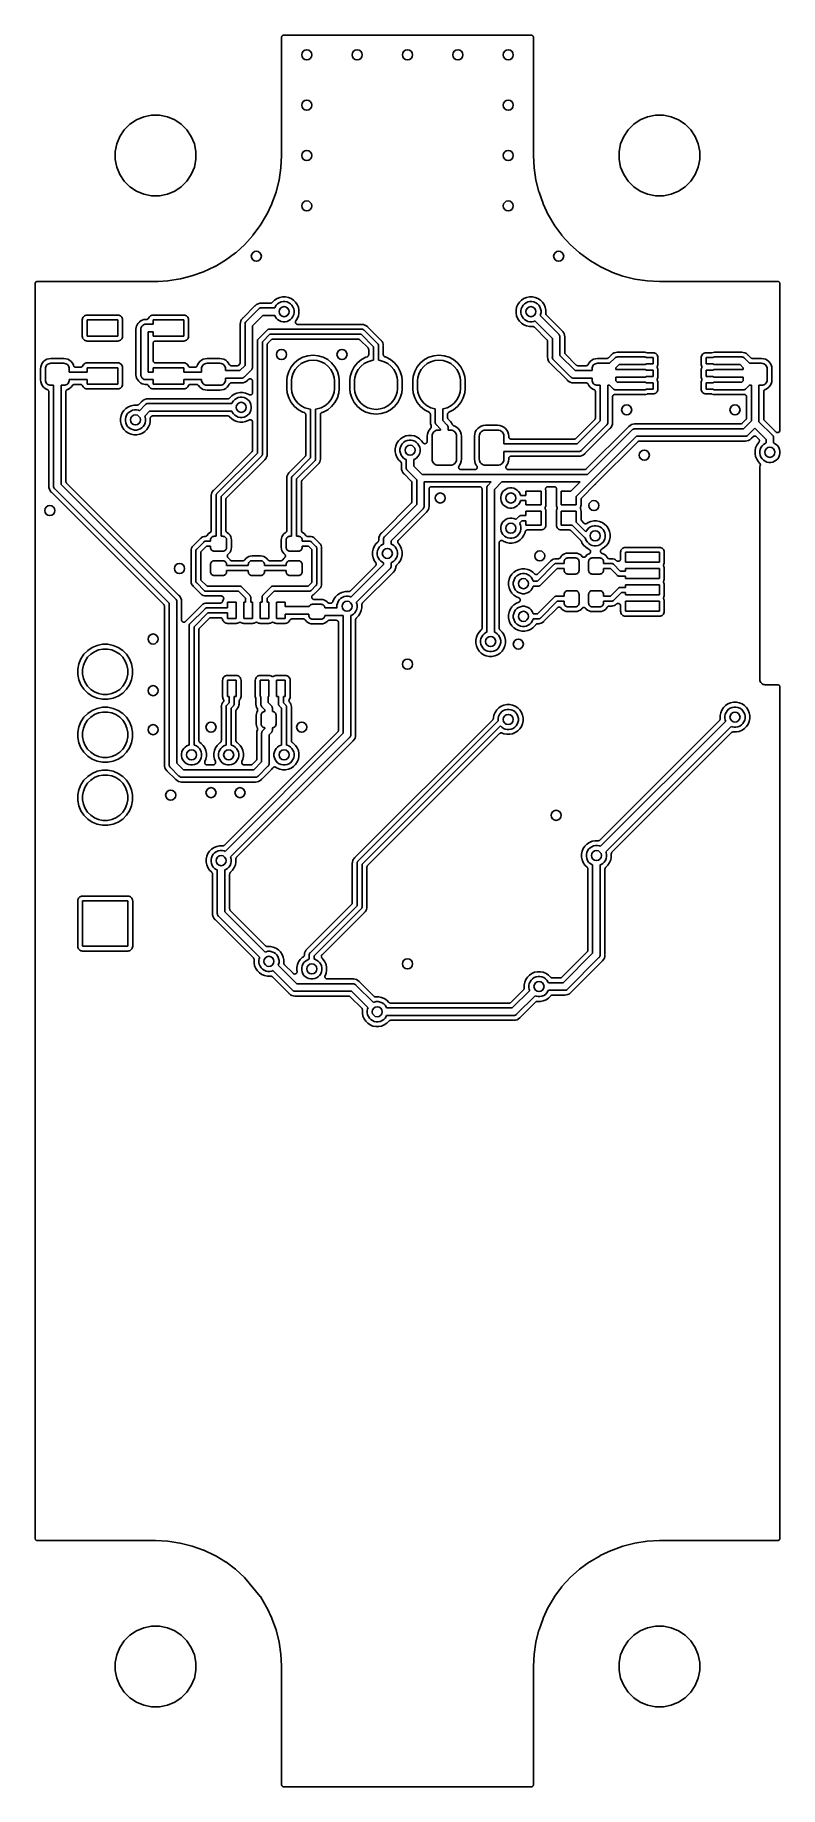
# Model space of a CAD drawing. Extents: x 100.2 to 129.8, y -164.8 to -95.2.
import ezdxf

# ---------------------------------------------------------------- set-up
doc = ezdxf.new("R2010")
doc.units = 0
doc.layers.add('BLACK', color=7, linetype='CONTINUOUS')

msp = doc.modelspace()

# ---------------------------------------------------------------- linework, layer by layer
at = {"layer": 'BLACK', "linetype": 'CONTINUOUS'}
for p, q in [((110, -95.309), (110.001, -95.3)), ((110, -95.31), (110, -95.309)), ((110, -95.309), (110, -95.309)), ((110, -95.309), (110, -95.309)), ((110, -95.309), (110, -95.309)), ((110, -99.999), (110, -95.31)), ((110.001, -95.3), (110.002, -95.291)), ((110.002, -95.29), (110.005, -95.282)), ((110.002, -95.291), (110.002, -95.29)), ((110.002, -95.291), (110.002, -95.291)), ((110.005, -95.282), (110.007, -95.273)), ((110.007, -95.273), (110.008, -95.273)), ((110.008, -95.273), (110.012, -95.265)), ((110.008, -95.273), (110.008, -95.273)), ((110.012, -95.265), (110.016, -95.257)), ((110.016, -95.257), (110.017, -95.256)), ((110.016, -95.257), (110.016, -95.257)), ((110.017, -95.256), (110.022, -95.249)), ((110.022, -95.249), (110.028, -95.243)), ((110.028, -95.243), (110.028, -95.242)), ((110.028, -95.242), (110.029, -95.242)), ((110.029, -95.242), (110.036, -95.237)), ((110.036, -95.237), (110.042, -95.231)), ((110.042, -95.231), (110.043, -95.231)), ((110.043, -95.231), (110.051, -95.226)), ((110.043, -95.231), (110.043, -95.231)), ((110.051, -95.226), (110.059, -95.222)), ((110.059, -95.222), (110.068, -95.219)), ((110.059, -95.222), (110.059, -95.222)), ((110.059, -95.222), (110.059, -95.222)), ((110.068, -95.219), (110.077, -95.217)), ((110.077, -95.217), (110.086, -95.216)), ((110.077, -95.217), (110.077, -95.217)), ((110.077, -95.217), (110.077, -95.217)), ((110.086, -95.216), (110.095, -95.215)), ((110.095, -95.215), (119.905, -95.215)), ((119.905, -95.215), (119.906, -95.215)), ((119.906, -95.215), (119.906, -95.215)), ((119.906, -95.215), (119.906, -95.215)), ((119.906, -95.215), (119.906, -95.215)), ((119.906, -95.215), (119.915, -95.216)), ((119.915, -95.216), (119.924, -95.217)), ((119.924, -95.217), (119.924, -95.217)), ((119.924, -95.217), (119.925, -95.217)), ((119.925, -95.217), (119.933, -95.22)), ((119.933, -95.22), (119.942, -95.222)), ((119.942, -95.222), (119.942, -95.223)), ((119.942, -95.223), (119.942, -95.223)), ((119.942, -95.223), (119.95, -95.227)), ((119.95, -95.227), (119.958, -95.231)), ((119.958, -95.231), (119.958, -95.231)), ((119.958, -95.231), (119.959, -95.232)), ((119.959, -95.232), (119.966, -95.237)), ((119.966, -95.237), (119.972, -95.243)), ((119.972, -95.243), (119.973, -95.243)), ((119.973, -95.243), (119.973, -95.243)), ((119.973, -95.243), (119.979, -95.251)), ((119.979, -95.251), (119.984, -95.257)), ((119.984, -95.257), (119.984, -95.258)), ((119.984, -95.258), (119.984, -95.258)), ((119.984, -95.258), (119.989, -95.266)), ((119.989, -95.266), (119.993, -95.274)), ((119.993, -95.274), (119.993, -95.274)), ((119.993, -95.274), (119.993, -95.274)), ((119.993, -95.274), (119.996, -95.283)), ((119.996, -95.283), (119.998, -95.291)), ((119.998, -95.291), (119.998, -95.292)), ((119.998, -95.292), (119.998, -95.292)), ((119.998, -95.292), (119.999, -95.301)), ((119.999, -95.301), (120, -95.31)), ((120, -95.31), (120, -99.999)), ((103.757, -98.98), (103.98, -98.757)), ((103.98, -98.757), (104.242, -98.582)), ((104.242, -98.582), (104.533, -98.462)), ((104.533, -98.462), (104.842, -98.4)), ((104.842, -98.4), (105.158, -98.4)), ((105.158, -98.4), (105.467, -98.462)), ((105.467, -98.462), (105.758, -98.582)), ((105.758, -98.582), (106.02, -98.757)), ((106.02, -98.757), (106.243, -98.98)), ((123.757, -98.98), (123.98, -98.757)), ((123.98, -98.757), (124.242, -98.582)), ((124.242, -98.582), (124.533, -98.462)), ((124.533, -98.462), (124.842, -98.4)), ((124.842, -98.4), (125.158, -98.4)), ((125.158, -98.4), (125.467, -98.462)), ((125.467, -98.462), (125.758, -98.582)), ((125.758, -98.582), (126.02, -98.757)), ((126.02, -98.757), (126.243, -98.98)), ((103.461, -99.533), (103.582, -99.242)), ((103.582, -99.242), (103.757, -98.98)), ((106.243, -98.98), (106.418, -99.242)), ((106.418, -99.242), (106.539, -99.533)), ((123.461, -99.533), (123.582, -99.242)), ((123.582, -99.242), (123.757, -98.98)), ((126.243, -98.98), (126.418, -99.242)), ((126.418, -99.242), (126.539, -99.533)), ((103.4, -99.842), (103.461, -99.533)), ((103.4, -100.158), (103.4, -99.842)), ((103.461, -100.467), (103.4, -100.158)), ((106.539, -99.533), (106.6, -99.842)), ((106.6, -100.158), (106.539, -100.467)), ((106.6, -99.842), (106.6, -100.158)), ((109.97, -100.488), (110, -100.001)), ((110, -100.001), (110, -99.999)), ((120, -99.999), (120, -100.001)), ((120, -100.001), (120.03, -100.488)), ((123.4, -99.842), (123.461, -99.533)), ((123.4, -100.158), (123.4, -99.842)), ((123.461, -100.467), (123.4, -100.158)), ((126.539, -99.533), (126.6, -99.842)), ((126.6, -100.158), (126.539, -100.467)), ((126.6, -99.842), (126.6, -100.158)), ((103.582, -100.758), (103.461, -100.467)), ((103.757, -101.02), (103.582, -100.758)), ((106.418, -100.758), (106.243, -101.02)), ((106.539, -100.467), (106.418, -100.758)), ((109.9, -100.978), (109.97, -100.492)), ((109.97, -100.492), (109.97, -100.488)), ((120.03, -100.488), (120.03, -100.492)), ((120.03, -100.492), (120.1, -100.977)), ((123.582, -100.758), (123.461, -100.467)), ((123.757, -101.02), (123.582, -100.758)), ((126.418, -100.758), (126.243, -101.02)), ((126.539, -100.467), (126.418, -100.758)), ((103.98, -101.243), (103.757, -101.02)), ((104.242, -101.418), (103.98, -101.243)), ((104.533, -101.539), (104.242, -101.418)), ((104.842, -101.6), (104.533, -101.539)), ((105.467, -101.539), (105.158, -101.6)), ((105.758, -101.418), (105.467, -101.539)), ((106.02, -101.243), (105.758, -101.418)), ((106.243, -101.02), (106.02, -101.243)), ((109.621, -101.908), (109.789, -101.453)), ((109.789, -101.453), (109.791, -101.447)), ((109.791, -101.447), (109.9, -100.982)), ((109.9, -100.982), (109.9, -100.978)), ((120.1, -100.977), (120.101, -100.982)), ((120.101, -100.982), (120.22, -101.448)), ((120.22, -101.448), (120.221, -101.452)), ((120.221, -101.452), (120.379, -101.908)), ((123.98, -101.243), (123.757, -101.02)), ((124.242, -101.418), (123.98, -101.243)), ((124.533, -101.539), (124.242, -101.418)), ((124.842, -101.6), (124.533, -101.539)), ((125.467, -101.539), (125.158, -101.6)), ((125.758, -101.418), (125.467, -101.539)), ((126.02, -101.243), (125.758, -101.418)), ((126.243, -101.02), (126.02, -101.243)), ((105.158, -101.6), (104.842, -101.6)), ((109.411, -102.348), (109.619, -101.912)), ((109.619, -101.912), (109.621, -101.908)), ((120.379, -101.908), (120.381, -101.912)), ((120.381, -101.912), (120.589, -102.358)), ((125.158, -101.6), (124.842, -101.6)), ((108.861, -103.168), (109.149, -102.782)), ((109.149, -102.782), (109.151, -102.778)), ((109.151, -102.778), (109.409, -102.352)), ((109.409, -102.352), (109.411, -102.348)), ((120.589, -102.358), (120.591, -102.362)), ((120.591, -102.362), (120.849, -102.788)), ((120.849, -102.788), (120.851, -102.792)), ((120.851, -102.792), (121.128, -103.168)), ((108.182, -103.858), (108.538, -103.532)), ((108.538, -103.532), (108.542, -103.528)), ((108.542, -103.528), (108.859, -103.172)), ((108.859, -103.172), (108.861, -103.168)), ((121.128, -103.168), (121.132, -103.172)), ((121.132, -103.172), (121.458, -103.528)), ((121.458, -103.528), (121.462, -103.532)), ((121.462, -103.532), (121.828, -103.859)), ((107.363, -104.408), (107.779, -104.151)), ((107.779, -104.151), (107.781, -104.149)), ((107.781, -104.149), (108.178, -103.862)), ((108.178, -103.862), (108.182, -103.858)), ((121.828, -103.859), (121.832, -103.861)), ((121.832, -103.861), (122.258, -104.178)), ((122.258, -104.178), (122.262, -104.181)), ((122.262, -104.181), (122.718, -104.449)), ((100.223, -105.058), (100.227, -105.05)), ((100.227, -105.05), (100.231, -105.042)), ((100.231, -105.042), (100.232, -105.041)), ((100.231, -105.042), (100.231, -105.042)), ((100.232, -105.041), (100.237, -105.034)), ((100.237, -105.034), (100.243, -105.028)), ((100.243, -105.028), (100.243, -105.027)), ((100.243, -105.027), (100.244, -105.027)), ((100.244, -105.027), (100.251, -105.021)), ((100.251, -105.021), (100.257, -105.016)), ((100.257, -105.016), (100.258, -105.016)), ((100.258, -105.016), (100.266, -105.011)), ((100.258, -105.016), (100.258, -105.016)), ((100.266, -105.011), (100.274, -105.007)), ((100.274, -105.007), (100.283, -105.004)), ((100.274, -105.007), (100.274, -105.007)), ((100.274, -105.007), (100.274, -105.007)), ((100.283, -105.004), (100.292, -105.002)), ((100.292, -105.002), (100.301, -105.001)), ((100.292, -105.002), (100.292, -105.002)), ((100.292, -105.002), (100.292, -105.002)), ((100.301, -105.001), (100.31, -105)), ((100.31, -105), (105.098, -105)), ((105.098, -105), (105.102, -105)), ((105.102, -105), (105.488, -104.97)), ((105.488, -104.97), (105.492, -104.97)), ((105.492, -104.97), (105.977, -104.9)), ((105.977, -104.9), (105.983, -104.899)), ((105.983, -104.899), (106.438, -104.78)), ((106.438, -104.78), (106.442, -104.779)), ((106.442, -104.779), (106.898, -104.621)), ((106.898, -104.621), (106.902, -104.619)), ((106.902, -104.619), (107.357, -104.411)), ((107.357, -104.411), (107.363, -104.408)), ((122.718, -104.449), (122.722, -104.451)), ((122.722, -104.451), (123.138, -104.639)), ((123.138, -104.639), (123.142, -104.641)), ((123.142, -104.641), (123.548, -104.789)), ((123.548, -104.789), (123.552, -104.791)), ((123.552, -104.791), (124.018, -104.909)), ((124.018, -104.909), (124.023, -104.91)), ((124.023, -104.91), (124.508, -104.98)), ((124.508, -104.98), (124.512, -104.98)), ((124.512, -104.98), (124.999, -105)), ((124.999, -105), (125.001, -105)), ((125.001, -105), (129.69, -105)), ((129.69, -105), (129.691, -105)), ((129.691, -105), (129.691, -105)), ((129.691, -105), (129.691, -105)), ((129.691, -105), (129.691, -105)), ((129.691, -105), (129.7, -105.001)), ((129.7, -105.001), (129.709, -105.002)), ((129.709, -105.002), (129.709, -105.002)), ((129.709, -105.002), (129.71, -105.002)), ((129.71, -105.002), (129.718, -105.005)), ((129.718, -105.005), (129.727, -105.007)), ((129.727, -105.007), (129.727, -105.008)), ((129.727, -105.008), (129.727, -105.008)), ((129.727, -105.008), (129.735, -105.012)), ((129.735, -105.012), (129.743, -105.016)), ((129.743, -105.016), (129.743, -105.016)), ((129.743, -105.016), (129.744, -105.017)), ((129.744, -105.017), (129.751, -105.022)), ((129.751, -105.022), (129.757, -105.028)), ((129.757, -105.028), (129.758, -105.028)), ((129.758, -105.028), (129.758, -105.029)), ((129.758, -105.029), (129.764, -105.036)), ((129.764, -105.036), (129.769, -105.042)), ((129.769, -105.042), (129.769, -105.043)), ((129.769, -105.043), (129.769, -105.043)), ((129.769, -105.043), (129.774, -105.051)), ((100.215, -105.094), (100.216, -105.085)), ((100.215, -105.094), (100.215, -105.094)), ((100.215, -105.094), (100.215, -105.094)), ((100.215, -105.094), (100.215, -105.094)), ((100.215, -105.095), (100.215, -105.094)), ((100.215, -154.905), (100.215, -105.095)), ((100.216, -105.085), (100.217, -105.076)), ((100.217, -105.075), (100.22, -105.067)), ((100.217, -105.076), (100.217, -105.075)), ((100.217, -105.076), (100.217, -105.076)), ((100.22, -105.067), (100.222, -105.058)), ((100.222, -105.058), (100.223, -105.058)), ((100.223, -105.058), (100.223, -105.058)), ((109.724, -105.742), (109.636, -105.829)), ((109.821, -105.677), (109.724, -105.742)), ((109.928, -105.633), (109.821, -105.677)), ((110.042, -105.61), (109.928, -105.633)), ((110.158, -105.61), (110.042, -105.61)), ((110.272, -105.633), (110.158, -105.61)), ((110.379, -105.677), (110.272, -105.633)), ((110.476, -105.742), (110.379, -105.677)), ((110.558, -105.824), (110.476, -105.742)), ((119.524, -105.742), (119.442, -105.824)), ((119.621, -105.677), (119.524, -105.742)), ((119.728, -105.633), (119.621, -105.677)), ((119.842, -105.61), (119.728, -105.633)), ((119.958, -105.61), (119.842, -105.61)), ((120.072, -105.633), (119.958, -105.61)), ((120.179, -105.677), (120.072, -105.633)), ((120.276, -105.742), (120.179, -105.677)), ((120.358, -105.824), (120.276, -105.742)), ((129.774, -105.051), (129.778, -105.059)), ((129.778, -105.059), (129.778, -105.059)), ((129.778, -105.059), (129.778, -105.059)), ((129.778, -105.059), (129.781, -105.068)), ((129.781, -105.068), (129.783, -105.077)), ((129.783, -105.077), (129.783, -105.077)), ((129.783, -105.077), (129.783, -105.077)), ((129.783, -105.077), (129.784, -105.086)), ((129.784, -105.086), (129.785, -105.095)), ((129.785, -105.095), (129.785, -110.907)), ((102.121, -106.419), (102.104, -106.452)), ((102.145, -106.39), (102.121, -106.419)), ((102.174, -106.366), (102.145, -106.39)), ((102.207, -106.349), (102.174, -106.366)), ((102.243, -106.338), (102.207, -106.349)), ((102.285, -106.334), (102.243, -106.338)), ((103.495, -106.334), (102.285, -106.334)), ((103.537, -106.338), (103.495, -106.334)), ((103.573, -106.349), (103.537, -106.338)), ((103.606, -106.366), (103.573, -106.349)), ((103.635, -106.39), (103.606, -106.366)), ((103.659, -106.419), (103.635, -106.39)), ((103.676, -106.452), (103.659, -106.419)), ((104.741, -106.419), (104.719, -106.46)), ((104.765, -106.39), (104.741, -106.419)), ((104.794, -106.366), (104.765, -106.39)), ((104.827, -106.349), (104.794, -106.366)), ((104.863, -106.338), (104.827, -106.349)), ((104.905, -106.334), (104.863, -106.338)), ((106.115, -106.334), (104.905, -106.334)), ((106.157, -106.338), (106.115, -106.334)), ((106.193, -106.349), (106.157, -106.338)), ((106.226, -106.366), (106.193, -106.349)), ((106.255, -106.39), (106.226, -106.366)), ((106.279, -106.419), (106.255, -106.39)), ((106.296, -106.452), (106.279, -106.419)), ((108.944, -105.975), (108.475, -106.444)), ((108.599, -106.589), (109.089, -106.099)), ((109.262, -106.35), (108.85, -106.762)), ((108.947, -105.972), (108.944, -105.975)), ((108.95, -105.969), (108.947, -105.972)), ((108.951, -105.968), (108.95, -105.969)), ((108.958, -105.958), (108.951, -105.968)), ((108.97, -105.949), (108.958, -105.958)), ((108.973, -105.946), (108.97, -105.949)), ((108.97, -105.949), (108.97, -105.949)), ((108.97, -105.949), (108.97, -105.949)), ((109.01, -105.916), (108.973, -105.946)), ((108.973, -105.946), (108.973, -105.946)), ((109.069, -105.884), (109.01, -105.916)), ((109.133, -105.865), (109.069, -105.884)), ((109.089, -106.099), (109.093, -106.093)), ((109.093, -106.093), (109.111, -106.079)), ((109.111, -106.079), (109.116, -106.075)), ((109.116, -106.075), (109.142, -106.061)), ((109.188, -105.86), (109.133, -105.865)), ((109.142, -106.061), (109.171, -106.052)), ((109.171, -106.052), (109.193, -106.05)), ((109.2, -105.858), (109.188, -105.86)), ((109.188, -105.86), (109.188, -105.86)), ((109.193, -106.05), (109.2, -106.049)), ((109.193, -106.05), (109.193, -106.05)), ((109.212, -105.86), (109.2, -105.858)), ((109.2, -106.049), (109.207, -106.05)), ((109.207, -106.05), (109.729, -106.05)), ((109.216, -105.86), (109.212, -105.86)), ((109.22, -105.86), (109.216, -105.86)), ((109.221, -105.86), (109.22, -105.86)), ((109.567, -105.86), (109.221, -105.86)), ((109.729, -106.35), (109.262, -106.35)), ((109.576, -105.859), (109.567, -105.86)), ((109.584, -105.858), (109.576, -105.859)), ((109.585, -105.858), (109.584, -105.858)), ((109.594, -105.856), (109.585, -105.858)), ((109.585, -105.858), (109.585, -105.858)), ((109.602, -105.853), (109.594, -105.856)), ((109.603, -105.853), (109.602, -105.853)), ((109.611, -105.849), (109.603, -105.853)), ((109.603, -105.853), (109.603, -105.853)), ((109.619, -105.845), (109.611, -105.849)), ((109.626, -105.839), (109.619, -105.844)), ((109.619, -105.844), (109.619, -105.844)), ((109.619, -105.844), (109.619, -105.845)), ((109.633, -105.833), (109.626, -105.839)), ((109.634, -105.832), (109.633, -105.833)), ((109.633, -105.833), (109.633, -105.833)), ((109.636, -105.829), (109.634, -105.832)), ((109.729, -106.05), (109.746, -106.011)), ((109.746, -106.389), (109.729, -106.35)), ((109.746, -106.011), (109.789, -105.945)), ((109.789, -106.455), (109.746, -106.389)), ((109.789, -105.945), (109.845, -105.889)), ((109.845, -105.889), (109.911, -105.846)), ((109.911, -105.846), (109.983, -105.815)), ((109.983, -105.815), (110.061, -105.8)), ((110.061, -105.8), (110.139, -105.8)), ((110.139, -105.8), (110.217, -105.815)), ((110.217, -105.815), (110.289, -105.846)), ((110.289, -105.846), (110.355, -105.889)), ((110.355, -105.889), (110.411, -105.945)), ((110.411, -105.945), (110.454, -106.011)), ((110.454, -106.389), (110.411, -106.455)), ((110.454, -106.011), (110.485, -106.083)), ((110.485, -106.317), (110.454, -106.389)), ((110.485, -106.083), (110.5, -106.161)), ((110.5, -106.239), (110.485, -106.317)), ((110.5, -106.161), (110.5, -106.239)), ((110.623, -105.921), (110.558, -105.824)), ((110.667, -106.028), (110.623, -105.921)), ((110.623, -106.479), (110.667, -106.372)), ((110.69, -106.142), (110.667, -106.028)), ((110.667, -106.372), (110.69, -106.258)), ((110.69, -106.258), (110.69, -106.142)), ((119.333, -106.028), (119.31, -106.142)), ((119.31, -106.142), (119.31, -106.258)), ((119.31, -106.258), (119.333, -106.372)), ((119.377, -105.921), (119.333, -106.028)), ((119.333, -106.372), (119.377, -106.479)), ((119.442, -105.824), (119.377, -105.921)), ((119.5, -106.161), (119.515, -106.083)), ((119.5, -106.239), (119.5, -106.161)), ((119.515, -106.317), (119.5, -106.239)), ((119.515, -106.083), (119.546, -106.011)), ((119.546, -106.389), (119.515, -106.317)), ((119.546, -106.011), (119.589, -105.945)), ((119.589, -106.455), (119.546, -106.389)), ((119.589, -105.945), (119.645, -105.889)), ((119.645, -105.889), (119.711, -105.846)), ((119.711, -105.846), (119.783, -105.815)), ((119.783, -105.815), (119.861, -105.8)), ((119.861, -105.8), (119.939, -105.8)), ((119.939, -105.8), (120.017, -105.815)), ((120.017, -105.815), (120.089, -105.846)), ((120.089, -105.846), (120.155, -105.889)), ((120.155, -105.889), (120.211, -105.945)), ((120.211, -105.945), (120.254, -106.011)), ((120.254, -106.011), (120.285, -106.083)), ((120.285, -106.317), (120.268, -106.356)), ((120.268, -106.356), (121.001, -107.089)), ((120.285, -106.083), (120.3, -106.161)), ((120.3, -106.239), (120.285, -106.317)), ((120.3, -106.161), (120.3, -106.239)), ((120.423, -105.921), (120.358, -105.824)), ((120.467, -106.028), (120.423, -105.921)), ((120.49, -106.142), (120.467, -106.028)), ((120.49, -106.265), (120.49, -106.142)), ((120.49, -106.268), (120.49, -106.265)), ((120.49, -106.269), (120.49, -106.268)), ((120.49, -106.278), (120.49, -106.269)), ((120.49, -106.269), (120.49, -106.269)), ((120.491, -106.287), (120.49, -106.278)), ((120.491, -106.288), (120.491, -106.287)), ((120.491, -106.287), (120.491, -106.287)), ((120.494, -106.296), (120.491, -106.288)), ((120.496, -106.305), (120.494, -106.296)), ((120.497, -106.305), (120.496, -106.305)), ((120.497, -106.306), (120.497, -106.305)), ((120.501, -106.313), (120.497, -106.306)), ((120.505, -106.321), (120.501, -106.313)), ((120.505, -106.322), (120.505, -106.321)), ((120.511, -106.329), (120.505, -106.322)), ((120.505, -106.322), (120.505, -106.322)), ((120.517, -106.336), (120.511, -106.329)), ((120.517, -106.337), (120.517, -106.336)), ((120.517, -106.336), (120.517, -106.336)), ((120.517, -106.336), (120.517, -106.336)), ((120.517, -106.336), (120.517, -106.336)), ((121.125, -106.944), (120.517, -106.337)), ((102.093, -106.488), (102.089, -106.53)), ((102.089, -106.53), (102.089, -107.17)), ((102.104, -106.452), (102.093, -106.488)), ((102.28, -107.175), (102.28, -106.525)), ((102.28, -106.525), (103.5, -106.525)), ((103.5, -106.525), (103.5, -107.175)), ((103.687, -106.488), (103.676, -106.452)), ((103.691, -106.53), (103.687, -106.488)), ((103.691, -107.17), (103.691, -106.53)), ((104.225, -106.823), (104.218, -106.89)), ((104.218, -106.89), (104.22, -106.902)), ((104.22, -106.902), (104.22, -106.903)), ((104.22, -106.903), (104.22, -106.907)), ((104.22, -106.907), (104.22, -106.911)), ((104.22, -106.911), (104.22, -108.689)), ((104.244, -106.759), (104.225, -106.823)), ((104.252, -106.745), (104.244, -106.759)), ((104.276, -106.7), (104.252, -106.745)), ((104.252, -106.745), (104.252, -106.745)), ((104.3, -106.671), (104.276, -106.7)), ((104.311, -106.658), (104.3, -106.671)), ((104.3, -106.671), (104.3, -106.671)), ((104.318, -106.648), (104.311, -106.658)), ((104.311, -106.658), (104.311, -106.658)), ((104.328, -106.641), (104.318, -106.648)), ((104.331, -106.638), (104.328, -106.641)), ((104.334, -106.635), (104.331, -106.638)), ((104.335, -106.634), (104.334, -106.635)), ((104.344, -106.625), (104.335, -106.634)), ((104.347, -106.622), (104.344, -106.625)), ((104.35, -106.619), (104.347, -106.622)), ((104.351, -106.618), (104.35, -106.619)), ((104.358, -106.608), (104.351, -106.618)), ((104.41, -106.566), (104.358, -106.608)), ((104.409, -106.89), (104.412, -106.861)), ((104.41, -106.897), (104.409, -106.89)), ((104.469, -106.534), (104.41, -106.566)), ((104.41, -108.703), (104.41, -106.897)), ((104.412, -106.861), (104.421, -106.832)), ((104.421, -106.832), (104.435, -106.806)), ((104.435, -106.806), (104.449, -106.789)), ((104.449, -106.789), (104.453, -106.783)), ((104.449, -106.789), (104.449, -106.789)), ((104.453, -106.783), (104.459, -106.779)), ((104.459, -106.779), (104.489, -106.749)), ((104.533, -106.515), (104.469, -106.534)), ((104.489, -106.749), (104.493, -106.743)), ((104.493, -106.743), (104.516, -106.725)), ((104.516, -106.725), (104.542, -106.711)), ((104.588, -106.51), (104.533, -106.515)), ((104.542, -106.711), (104.571, -106.702)), ((104.571, -106.702), (104.593, -106.7)), ((104.6, -106.508), (104.588, -106.51)), ((104.588, -106.51), (104.588, -106.51)), ((104.593, -106.7), (104.6, -106.699)), ((104.593, -106.7), (104.593, -106.7)), ((104.612, -106.51), (104.6, -106.508)), ((104.6, -106.699), (104.607, -106.7)), ((104.607, -106.7), (104.9, -106.7)), ((104.616, -106.51), (104.612, -106.51)), ((104.62, -106.51), (104.616, -106.51)), ((104.621, -106.51), (104.62, -106.51)), ((104.636, -106.51), (104.621, -106.51)), ((104.64, -106.51), (104.636, -106.51)), ((104.644, -106.51), (104.64, -106.51)), ((104.649, -106.509), (104.644, -106.51)), ((104.654, -106.508), (104.649, -106.509)), ((104.658, -106.507), (104.654, -106.508)), ((104.662, -106.506), (104.658, -106.507)), ((104.667, -106.504), (104.662, -106.506)), ((104.672, -106.503), (104.667, -106.504)), ((104.676, -106.501), (104.672, -106.503)), ((104.679, -106.499), (104.676, -106.501)), ((104.684, -106.497), (104.679, -106.499)), ((104.688, -106.494), (104.684, -106.497)), ((104.691, -106.491), (104.688, -106.494)), ((104.695, -106.489), (104.691, -106.491)), ((104.699, -106.486), (104.695, -106.489)), ((104.703, -106.482), (104.699, -106.486)), ((104.705, -106.479), (104.703, -106.482)), ((104.708, -106.476), (104.705, -106.479)), ((104.711, -106.472), (104.708, -106.476)), ((104.9, -107), (104.71, -107)), ((104.71, -107), (104.71, -108.6)), ((104.714, -106.468), (104.711, -106.472)), ((104.716, -106.464), (104.714, -106.468)), ((104.719, -106.461), (104.716, -106.464)), ((104.719, -106.46), (104.719, -106.461)), ((104.9, -106.7), (104.9, -106.525)), ((104.9, -106.525), (106.12, -106.525)), ((104.9, -107.175), (104.9, -107)), ((106.12, -106.525), (106.12, -107.175)), ((106.307, -106.488), (106.296, -106.452)), ((106.311, -106.53), (106.307, -106.488)), ((106.311, -107.17), (106.311, -106.53)), ((108.365, -106.633), (108.358, -106.7)), ((108.358, -106.7), (108.36, -106.712)), ((108.36, -106.712), (108.36, -106.713)), ((108.36, -106.713), (108.36, -106.717)), ((108.36, -106.717), (108.36, -106.721)), ((108.36, -106.721), (108.36, -108.22)), ((108.384, -106.569), (108.365, -106.633)), ((108.416, -106.51), (108.384, -106.569)), ((108.384, -106.569), (108.384, -106.569)), ((108.444, -106.476), (108.416, -106.51)), ((108.451, -106.468), (108.444, -106.476)), ((108.444, -106.476), (108.444, -106.476)), ((108.458, -106.458), (108.451, -106.468)), ((108.451, -106.468), (108.451, -106.468)), ((108.468, -106.451), (108.458, -106.458)), ((108.471, -106.448), (108.468, -106.451)), ((108.474, -106.445), (108.471, -106.448)), ((108.475, -106.444), (108.474, -106.445)), ((108.549, -106.7), (108.552, -106.671)), ((108.55, -106.707), (108.549, -106.7)), ((108.55, -108.338), (108.55, -106.707)), ((108.552, -106.671), (108.561, -106.642)), ((108.561, -106.642), (108.575, -106.616)), ((108.575, -106.616), (108.589, -106.599)), ((108.589, -106.599), (108.593, -106.593)), ((108.589, -106.599), (108.589, -106.599)), ((108.593, -106.593), (108.599, -106.589)), ((108.85, -106.762), (108.85, -108.393)), ((109.073, -107.286), (109.426, -106.933)), ((109.541, -107.1), (109.24, -107.401)), ((109.426, -106.933), (109.429, -106.929)), ((109.429, -106.929), (109.444, -106.916)), ((109.444, -106.916), (109.462, -106.907)), ((109.462, -106.907), (109.471, -106.904)), ((109.471, -106.904), (109.48, -106.901)), ((109.48, -106.901), (109.482, -106.901)), ((109.482, -106.901), (109.495, -106.9)), ((109.495, -106.9), (109.495, -106.9)), ((109.495, -106.9), (109.5, -106.9)), ((109.5, -106.9), (109.505, -106.9)), ((109.505, -106.9), (113.195, -106.9)), ((113.159, -107.1), (109.541, -107.1)), ((109.845, -106.511), (109.789, -106.455)), ((109.911, -106.554), (109.845, -106.511)), ((109.983, -106.585), (109.911, -106.554)), ((110.061, -106.6), (109.983, -106.585)), ((110.139, -106.6), (110.061, -106.6)), ((110.217, -106.585), (110.139, -106.6)), ((110.289, -106.554), (110.217, -106.585)), ((110.355, -106.511), (110.289, -106.554)), ((110.411, -106.455), (110.355, -106.511)), ((110.552, -106.614), (110.553, -106.605)), ((110.552, -106.615), (110.552, -106.614)), ((110.552, -106.624), (110.552, -106.615)), ((110.552, -106.615), (110.552, -106.615)), ((110.553, -106.633), (110.552, -106.624)), ((110.553, -106.596), (110.556, -106.587)), ((110.553, -106.605), (110.553, -106.596)), ((110.553, -106.596), (110.553, -106.596)), ((110.553, -106.596), (110.553, -106.596)), ((110.556, -106.642), (110.553, -106.633)), ((110.553, -106.633), (110.553, -106.633)), ((110.553, -106.633), (110.553, -106.633)), ((110.556, -106.587), (110.559, -106.579)), ((110.558, -106.651), (110.556, -106.642)), ((110.559, -106.651), (110.558, -106.651)), ((110.559, -106.578), (110.563, -106.57)), ((110.559, -106.579), (110.559, -106.578)), ((110.559, -106.578), (110.559, -106.578)), ((110.563, -106.659), (110.559, -106.651)), ((110.559, -106.651), (110.559, -106.651)), ((110.563, -106.57), (110.568, -106.562)), ((110.567, -106.667), (110.563, -106.659)), ((110.573, -106.674), (110.567, -106.667)), ((110.567, -106.667), (110.567, -106.667)), ((110.567, -106.667), (110.567, -106.667)), ((110.568, -106.562), (110.623, -106.479)), ((110.579, -106.681), (110.573, -106.674)), ((110.579, -106.682), (110.579, -106.681)), ((110.586, -106.688), (110.579, -106.682)), ((110.579, -106.682), (110.579, -106.682)), ((110.593, -106.693), (110.586, -106.688)), ((110.593, -106.694), (110.593, -106.693)), ((110.593, -106.693), (110.593, -106.693)), ((110.601, -106.698), (110.593, -106.694)), ((110.609, -106.702), (110.601, -106.698)), ((110.61, -106.702), (110.609, -106.702)), ((110.609, -106.702), (110.609, -106.702)), ((110.618, -106.705), (110.61, -106.702)), ((110.627, -106.708), (110.618, -106.705)), ((110.636, -106.709), (110.627, -106.708)), ((110.627, -106.708), (110.627, -106.708)), ((110.627, -106.708), (110.627, -106.708)), ((110.645, -106.71), (110.636, -106.709)), ((110.646, -106.71), (110.645, -106.71)), ((110.647, -106.71), (110.646, -106.71)), ((110.646, -106.71), (110.646, -106.71)), ((110.646, -106.71), (110.646, -106.71)), ((113.181, -106.71), (110.647, -106.71)), ((113.65, -107.591), (113.159, -107.1)), ((113.185, -106.71), (113.181, -106.71)), ((113.189, -106.71), (113.185, -106.71)), ((113.19, -106.71), (113.189, -106.71)), ((113.2, -106.709), (113.19, -106.71)), ((113.195, -106.9), (113.2, -106.9)), ((113.21, -106.71), (113.2, -106.709)), ((113.2, -106.9), (113.205, -106.9)), ((113.205, -106.9), (113.205, -106.9)), ((113.205, -106.9), (113.22, -106.901)), ((113.257, -106.714), (113.21, -106.71)), ((113.21, -106.71), (113.21, -106.71)), ((113.22, -106.901), (113.238, -106.907)), ((113.238, -106.907), (113.256, -106.916)), ((113.256, -106.916), (113.271, -106.929)), ((113.312, -106.731), (113.257, -106.714)), ((113.271, -106.929), (113.274, -106.933)), ((113.274, -106.933), (113.817, -107.476)), ((113.362, -106.758), (113.312, -106.731)), ((113.406, -106.794), (113.362, -106.758)), ((113.412, -106.801), (113.406, -106.794)), ((113.415, -106.804), (113.412, -106.801)), ((113.418, -106.807), (113.415, -106.804)), ((113.418, -106.808), (113.418, -106.807)), ((113.942, -107.332), (113.418, -106.808)), ((119.377, -106.479), (119.442, -106.576)), ((119.442, -106.576), (119.524, -106.658)), ((119.524, -106.658), (119.621, -106.723)), ((119.645, -106.511), (119.589, -106.455)), ((119.621, -106.723), (119.728, -106.767)), ((119.711, -106.554), (119.645, -106.511)), ((119.783, -106.585), (119.711, -106.554)), ((119.728, -106.767), (119.842, -106.79)), ((119.861, -106.6), (119.783, -106.585)), ((119.842, -106.79), (119.966, -106.79)), ((119.939, -106.6), (119.861, -106.6)), ((120.017, -106.585), (119.939, -106.6)), ((119.966, -106.79), (119.97, -106.79)), ((119.97, -106.79), (119.97, -106.79)), ((119.97, -106.79), (119.971, -106.79)), ((119.971, -106.79), (119.979, -106.791)), ((119.979, -106.791), (119.988, -106.791)), ((119.988, -106.791), (119.989, -106.792)), ((119.989, -106.792), (119.989, -106.792)), ((119.989, -106.792), (119.997, -106.794)), ((119.997, -106.794), (120.006, -106.797)), ((120.006, -106.797), (120.006, -106.797)), ((120.006, -106.797), (120.007, -106.797)), ((120.007, -106.797), (120.014, -106.801)), ((120.014, -106.801), (120.022, -106.806)), ((120.056, -106.568), (120.017, -106.585)), ((120.022, -106.806), (120.023, -106.806)), ((120.023, -106.806), (120.023, -106.806)), ((120.023, -106.806), (120.03, -106.812)), ((120.03, -106.812), (120.037, -106.817)), ((120.037, -106.817), (120.532, -107.313)), ((120.75, -107.262), (120.056, -106.568)), ((121.001, -107.089), (121.007, -107.093)), ((121.007, -107.093), (121.013, -107.102)), ((121.013, -107.102), (121.025, -107.116)), ((121.025, -107.116), (121.033, -107.13)), ((121.033, -107.13), (121.039, -107.142)), ((121.128, -106.947), (121.125, -106.944)), ((121.131, -106.95), (121.128, -106.947)), ((121.132, -106.951), (121.131, -106.95)), ((121.142, -106.958), (121.132, -106.951)), ((121.163, -106.985), (121.142, -106.958)), ((121.184, -107.01), (121.163, -106.985)), ((121.163, -106.985), (121.163, -106.985)), ((121.216, -107.069), (121.184, -107.01)), ((121.235, -107.133), (121.216, -107.069)), ((121.242, -107.2), (121.235, -107.133)), ((102.089, -107.17), (102.093, -107.212)), ((102.093, -107.212), (102.104, -107.248)), ((102.104, -107.248), (102.121, -107.281)), ((102.121, -107.281), (102.145, -107.31)), ((102.145, -107.31), (102.174, -107.334)), ((102.174, -107.334), (102.207, -107.351)), ((102.207, -107.351), (102.243, -107.362)), ((102.243, -107.362), (102.285, -107.366)), ((103.5, -107.175), (102.28, -107.175)), ((102.285, -107.366), (103.495, -107.366)), ((103.495, -107.366), (103.537, -107.362)), ((103.537, -107.362), (103.573, -107.351)), ((103.573, -107.351), (103.606, -107.334)), ((103.606, -107.334), (103.635, -107.31)), ((103.635, -107.31), (103.659, -107.281)), ((103.659, -107.281), (103.676, -107.248)), ((103.676, -107.248), (103.687, -107.212)), ((103.687, -107.212), (103.691, -107.17)), ((106.12, -107.175), (104.9, -107.175)), ((104.9, -107.46), (104.901, -107.451)), ((104.9, -107.461), (104.9, -107.46)), ((104.9, -108.139), (104.9, -107.461)), ((104.9, -107.461), (104.9, -107.461)), ((104.9, -107.461), (104.9, -107.461)), ((104.9, -107.461), (104.9, -107.461)), ((104.901, -107.451), (104.902, -107.442)), ((104.902, -107.442), (104.905, -107.433)), ((104.902, -107.442), (104.902, -107.442)), ((104.902, -107.442), (104.902, -107.442)), ((104.905, -107.433), (104.907, -107.425)), ((104.907, -107.425), (104.908, -107.424)), ((104.908, -107.424), (104.912, -107.416)), ((104.908, -107.424), (104.908, -107.424)), ((104.912, -107.416), (104.916, -107.408)), ((104.916, -107.408), (104.916, -107.408)), ((104.916, -107.408), (104.917, -107.408)), ((104.917, -107.408), (104.922, -107.401)), ((104.922, -107.401), (104.928, -107.394)), ((104.928, -107.394), (104.928, -107.394)), ((104.928, -107.394), (104.929, -107.394)), ((104.929, -107.394), (104.936, -107.388)), ((104.936, -107.388), (104.942, -107.382)), ((104.942, -107.382), (104.943, -107.382)), ((104.943, -107.382), (104.951, -107.378)), ((104.943, -107.382), (104.943, -107.382)), ((104.951, -107.378), (104.959, -107.374)), ((104.959, -107.373), (104.968, -107.371)), ((104.959, -107.374), (104.959, -107.373)), ((104.959, -107.373), (104.959, -107.373)), ((104.968, -107.371), (104.977, -107.368)), ((104.977, -107.368), (104.986, -107.367)), ((104.977, -107.368), (104.977, -107.368)), ((104.977, -107.368), (104.977, -107.368)), ((104.986, -107.367), (104.995, -107.366)), ((104.995, -107.366), (106.115, -107.366)), ((106.115, -107.366), (106.157, -107.362)), ((106.157, -107.362), (106.193, -107.351)), ((106.193, -107.351), (106.226, -107.334)), ((106.226, -107.334), (106.255, -107.31)), ((106.255, -107.31), (106.279, -107.281)), ((106.279, -107.281), (106.296, -107.248)), ((106.296, -107.248), (106.307, -107.212)), ((106.307, -107.212), (106.311, -107.17)), ((109.04, -107.355), (109.041, -107.34)), ((109.04, -107.36), (109.04, -107.355)), ((109.04, -107.355), (109.04, -107.355)), ((109.04, -107.365), (109.04, -107.36)), ((109.04, -111.819), (109.04, -107.365)), ((109.041, -107.34), (109.042, -107.34)), ((109.042, -107.34), (109.044, -107.332)), ((109.044, -107.332), (109.047, -107.322)), ((109.047, -107.322), (109.056, -107.304)), ((109.056, -107.304), (109.069, -107.289)), ((109.069, -107.289), (109.073, -107.286)), ((109.24, -107.401), (109.24, -111.855)), ((109.43, -107.518), (109.431, -107.509)), ((109.43, -107.519), (109.43, -107.518)), ((109.43, -111.841), (109.43, -107.519)), ((109.43, -107.519), (109.43, -107.519)), ((109.43, -107.519), (109.43, -107.519)), ((109.43, -107.519), (109.43, -107.519)), ((109.431, -107.509), (109.432, -107.501)), ((109.432, -107.5), (109.435, -107.491)), ((109.432, -107.501), (109.432, -107.5)), ((109.432, -107.5), (109.432, -107.5)), ((109.435, -107.491), (109.437, -107.483)), ((109.437, -107.483), (109.438, -107.483)), ((109.438, -107.482), (109.442, -107.474)), ((109.438, -107.483), (109.438, -107.482)), ((109.442, -107.474), (109.446, -107.467)), ((109.446, -107.467), (109.446, -107.466)), ((109.446, -107.466), (109.447, -107.466)), ((109.447, -107.466), (109.452, -107.459)), ((109.452, -107.459), (109.458, -107.452)), ((109.458, -107.452), (109.592, -107.318)), ((109.592, -107.318), (109.593, -107.318)), ((109.593, -107.317), (109.6, -107.311)), ((109.593, -107.318), (109.593, -107.317)), ((109.593, -107.318), (109.593, -107.318)), ((109.593, -107.318), (109.593, -107.318)), ((109.6, -107.311), (109.607, -107.306)), ((109.607, -107.306), (109.608, -107.305)), ((109.607, -107.306), (109.607, -107.306)), ((109.608, -107.305), (109.615, -107.301)), ((109.615, -107.301), (109.623, -107.297)), ((109.623, -107.297), (109.624, -107.297)), ((109.624, -107.297), (109.633, -107.294)), ((109.624, -107.297), (109.624, -107.297)), ((109.633, -107.294), (109.641, -107.292)), ((109.641, -107.292), (109.642, -107.292)), ((109.642, -107.292), (109.651, -107.291)), ((109.642, -107.292), (109.642, -107.292)), ((109.651, -107.291), (109.659, -107.29)), ((109.659, -107.29), (113.041, -107.29)), ((113.041, -107.29), (113.041, -107.29)), ((113.041, -107.29), (113.041, -107.29)), ((113.041, -107.29), (113.041, -107.29)), ((113.041, -107.29), (113.042, -107.29)), ((113.042, -107.29), (113.051, -107.291)), ((113.051, -107.291), (113.059, -107.292)), ((113.059, -107.292), (113.06, -107.292)), ((113.06, -107.292), (113.06, -107.292)), ((113.06, -107.292), (113.069, -107.295)), ((113.069, -107.295), (113.077, -107.297)), ((113.077, -107.297), (113.077, -107.298)), ((113.077, -107.298), (113.078, -107.298)), ((113.078, -107.298), (113.086, -107.302)), ((113.086, -107.302), (113.093, -107.306)), ((113.093, -107.306), (113.094, -107.306)), ((113.094, -107.306), (113.094, -107.307)), ((113.094, -107.307), (113.101, -107.312)), ((113.101, -107.312), (113.108, -107.318)), ((113.108, -107.318), (113.432, -107.642)), ((113.432, -107.642), (113.432, -107.643)), ((113.432, -107.643), (113.432, -107.643)), ((113.432, -107.643), (113.432, -107.643)), ((113.432, -107.643), (113.433, -107.643)), ((113.433, -107.643), (113.439, -107.65)), ((113.439, -107.65), (113.444, -107.657)), ((113.444, -107.657), (113.444, -107.657)), ((113.444, -107.657), (113.445, -107.658)), ((113.445, -107.658), (113.449, -107.666)), ((113.449, -107.666), (113.453, -107.673)), ((113.453, -107.673), (113.453, -107.674)), ((113.453, -107.674), (113.453, -107.674)), ((113.453, -107.674), (113.456, -107.683)), ((113.456, -107.683), (113.458, -107.691)), ((113.458, -107.691), (113.458, -107.692)), ((113.458, -107.692), (113.458, -107.692)), ((113.458, -107.692), (113.459, -107.701)), ((113.459, -107.701), (113.46, -107.709)), ((113.46, -107.709), (113.46, -107.906)), ((113.65, -108.131), (113.65, -107.591)), ((113.817, -107.476), (113.821, -107.479)), ((113.821, -107.479), (113.824, -107.483)), ((113.824, -107.483), (113.824, -107.483)), ((113.824, -107.483), (113.827, -107.486)), ((113.827, -107.486), (113.834, -107.494)), ((113.834, -107.494), (113.843, -107.512)), ((113.843, -107.512), (113.849, -107.53)), ((113.849, -107.53), (113.85, -107.545)), ((113.85, -107.545), (113.85, -107.545)), ((113.85, -107.545), (113.85, -107.55)), ((113.85, -107.55), (113.85, -107.555)), ((113.85, -107.555), (113.85, -108.131)), ((113.945, -107.334), (113.942, -107.332)), ((113.948, -107.337), (113.945, -107.334)), ((113.949, -107.338), (113.948, -107.337)), ((113.956, -107.344), (113.949, -107.338)), ((113.992, -107.388), (113.956, -107.344)), ((114.019, -107.438), (113.992, -107.388)), ((114.036, -107.493), (114.019, -107.438)), ((114.04, -107.532), (114.036, -107.493)), ((114.041, -107.55), (114.04, -107.532)), ((114.04, -107.56), (114.041, -107.55)), ((114.04, -107.564), (114.04, -107.56)), ((114.04, -107.568), (114.04, -107.564)), ((114.04, -107.569), (114.04, -107.568)), ((114.04, -107.906), (114.04, -107.569)), ((120.532, -107.313), (120.532, -107.313)), ((120.532, -107.313), (120.532, -107.313)), ((120.532, -107.313), (120.532, -107.313)), ((120.532, -107.313), (120.533, -107.314)), ((120.533, -107.314), (120.539, -107.321)), ((120.539, -107.321), (120.544, -107.328)), ((120.544, -107.328), (120.544, -107.328)), ((120.544, -107.328), (120.545, -107.328)), ((120.545, -107.328), (120.549, -107.336)), ((120.549, -107.336), (120.553, -107.344)), ((120.553, -107.344), (120.553, -107.344)), ((120.553, -107.344), (120.553, -107.345)), ((120.553, -107.345), (120.556, -107.353)), ((120.556, -107.353), (120.558, -107.362)), ((120.558, -107.362), (120.558, -107.362)), ((120.558, -107.362), (120.558, -107.363)), ((120.558, -107.363), (120.559, -107.371)), ((120.559, -107.371), (120.56, -107.38)), ((120.56, -107.38), (120.56, -107.979)), ((120.75, -107.993), (120.75, -107.262)), ((121.039, -107.142), (121.048, -107.171)), ((121.048, -107.171), (121.05, -107.193)), ((121.05, -107.193), (121.051, -107.2)), ((121.051, -107.2), (121.05, -107.207)), ((121.05, -107.207), (121.05, -107.938)), ((121.24, -107.212), (121.242, -107.2)), ((121.24, -107.216), (121.24, -107.212)), ((121.24, -107.22), (121.24, -107.216)), ((121.24, -107.221), (121.24, -107.22)), ((121.24, -107.82), (121.24, -107.221)), ((121.241, -107.829), (121.24, -107.82)), ((121.242, -107.837), (121.241, -107.829)), ((123.271, -107.815), (123.207, -107.834)), ((123.325, -107.81), (123.271, -107.815)), ((123.337, -107.808), (123.325, -107.81)), ((123.325, -107.81), (123.325, -107.81)), ((123.35, -107.81), (123.337, -107.808)), ((123.354, -107.81), (123.35, -107.81)), ((123.358, -107.81), (123.354, -107.81)), ((123.359, -107.81), (123.358, -107.81)), ((124.417, -107.81), (123.359, -107.81)), ((124.467, -107.815), (124.417, -107.81)), ((124.515, -107.83), (124.467, -107.815)), ((124.519, -107.83), (124.515, -107.83)), ((124.523, -107.832), (124.519, -107.83)), ((124.528, -107.832), (124.523, -107.832)), ((124.533, -107.833), (124.528, -107.832)), ((124.537, -107.833), (124.533, -107.833)), ((124.541, -107.834), (124.537, -107.833)), ((127.062, -107.833), (127.058, -107.834)), ((127.066, -107.833), (127.062, -107.833)), ((127.071, -107.832), (127.066, -107.833)), ((127.076, -107.832), (127.071, -107.832)), ((127.08, -107.831), (127.076, -107.832)), ((127.084, -107.83), (127.08, -107.831)), ((127.085, -107.83), (127.084, -107.83)), ((127.133, -107.815), (127.085, -107.83)), ((127.183, -107.81), (127.133, -107.815)), ((128.241, -107.81), (127.183, -107.81)), ((128.245, -107.81), (128.241, -107.81)), ((128.249, -107.81), (128.245, -107.81)), ((128.25, -107.81), (128.249, -107.81)), ((128.262, -107.808), (128.25, -107.81)), ((128.275, -107.81), (128.262, -107.808)), ((128.329, -107.815), (128.275, -107.81)), ((128.275, -107.81), (128.275, -107.81)), ((128.393, -107.834), (128.329, -107.815)), ((100.442, -108.389), (100.434, -108.473)), ((100.434, -108.473), (100.434, -108.902)), ((100.465, -108.312), (100.442, -108.389)), ((100.503, -108.241), (100.465, -108.312)), ((100.554, -108.179), (100.503, -108.241)), ((100.616, -108.128), (100.554, -108.179)), ((100.687, -108.09), (100.616, -108.128)), ((100.625, -108.469), (100.629, -108.426)), ((100.625, -108.906), (100.625, -108.469)), ((100.629, -108.426), (100.642, -108.385)), ((100.642, -108.385), (100.662, -108.347)), ((100.662, -108.347), (100.689, -108.314)), ((100.764, -108.067), (100.687, -108.09)), ((100.689, -108.314), (100.722, -108.287)), ((100.722, -108.287), (100.76, -108.267)), ((100.76, -108.267), (100.801, -108.254)), ((100.848, -108.059), (100.764, -108.067)), ((100.801, -108.254), (100.844, -108.25)), ((100.844, -108.25), (101.356, -108.25)), ((101.352, -108.059), (100.848, -108.059)), ((101.436, -108.067), (101.352, -108.059)), ((101.356, -108.25), (101.399, -108.254)), ((101.399, -108.254), (101.44, -108.267)), ((101.513, -108.09), (101.436, -108.067)), ((101.44, -108.267), (101.478, -108.287)), ((101.478, -108.287), (101.511, -108.314)), ((101.511, -108.314), (101.538, -108.347)), ((101.584, -108.128), (101.513, -108.09)), ((101.538, -108.347), (101.558, -108.385)), ((101.558, -108.385), (101.571, -108.426)), ((101.571, -108.426), (101.575, -108.469)), ((101.575, -108.469), (101.575, -108.6)), ((101.646, -108.179), (101.584, -108.128)), ((101.697, -108.241), (101.646, -108.179)), ((101.735, -108.312), (101.697, -108.241)), ((101.744, -108.343), (101.735, -108.312)), ((101.746, -108.347), (101.744, -108.343)), ((101.747, -108.351), (101.746, -108.347)), ((101.749, -108.355), (101.747, -108.351)), ((101.751, -108.36), (101.749, -108.355)), ((101.753, -108.363), (101.751, -108.36)), ((101.755, -108.367), (101.753, -108.363)), ((101.759, -108.371), (101.755, -108.367)), ((101.761, -108.375), (101.759, -108.371)), ((101.764, -108.378), (101.761, -108.375)), ((101.767, -108.381), (101.764, -108.378)), ((101.771, -108.385), (101.767, -108.381)), ((101.774, -108.388), (101.771, -108.385)), ((101.778, -108.391), (101.774, -108.388)), ((101.781, -108.393), (101.778, -108.391)), ((101.786, -108.396), (101.781, -108.393)), ((101.79, -108.399), (101.786, -108.396)), ((101.794, -108.4), (101.79, -108.399)), ((101.798, -108.402), (101.794, -108.4)), ((101.802, -108.404), (101.798, -108.402)), ((101.807, -108.406), (101.802, -108.404)), ((101.811, -108.407), (101.807, -108.406)), ((101.815, -108.408), (101.811, -108.407)), ((101.82, -108.408), (101.815, -108.408)), ((101.825, -108.409), (101.82, -108.408)), ((101.829, -108.41), (101.825, -108.409)), ((101.834, -108.41), (101.829, -108.41)), ((101.835, -108.41), (101.834, -108.41)), ((102.016, -108.41), (101.835, -108.41)), ((102.02, -108.41), (102.016, -108.41)), ((102.024, -108.41), (102.02, -108.41)), ((102.029, -108.409), (102.024, -108.41)), ((102.034, -108.408), (102.029, -108.409)), ((102.038, -108.407), (102.034, -108.408)), ((102.042, -108.406), (102.038, -108.407)), ((102.047, -108.404), (102.042, -108.406)), ((102.052, -108.403), (102.047, -108.404)), ((102.056, -108.401), (102.052, -108.403)), ((102.059, -108.399), (102.056, -108.401)), ((102.064, -108.397), (102.059, -108.399)), ((102.068, -108.394), (102.064, -108.397)), ((102.071, -108.391), (102.068, -108.394)), ((102.075, -108.389), (102.071, -108.391)), ((102.079, -108.386), (102.075, -108.389)), ((102.083, -108.382), (102.079, -108.386)), ((102.085, -108.379), (102.083, -108.382)), ((102.088, -108.376), (102.085, -108.379)), ((102.091, -108.372), (102.088, -108.376)), ((102.094, -108.368), (102.091, -108.372)), ((102.096, -108.364), (102.094, -108.368)), ((102.099, -108.361), (102.096, -108.364)), ((102.121, -108.319), (102.099, -108.36)), ((102.099, -108.36), (102.099, -108.361)), ((102.145, -108.29), (102.121, -108.319)), ((102.174, -108.266), (102.145, -108.29)), ((102.207, -108.249), (102.174, -108.266)), ((102.243, -108.238), (102.207, -108.249)), ((102.285, -108.234), (102.243, -108.238)), ((102.28, -108.6), (102.28, -108.425)), ((102.28, -108.425), (103.5, -108.425)), ((103.495, -108.234), (102.285, -108.234)), ((103.537, -108.238), (103.495, -108.234)), ((103.5, -108.425), (103.5, -109.075)), ((103.573, -108.249), (103.537, -108.238)), ((103.606, -108.266), (103.573, -108.249)), ((103.635, -108.29), (103.606, -108.266)), ((103.659, -108.319), (103.635, -108.29)), ((103.676, -108.352), (103.659, -108.319)), ((103.687, -108.388), (103.676, -108.352)), ((103.691, -108.43), (103.687, -108.388)), ((103.691, -109.07), (103.691, -108.43)), ((104.901, -108.148), (104.9, -108.139)), ((104.9, -108.6), (104.9, -108.425)), ((104.9, -108.425), (106.12, -108.425)), ((104.902, -108.156), (104.901, -108.148)), ((104.902, -108.157), (104.902, -108.156)), ((104.904, -108.166), (104.902, -108.157)), ((104.902, -108.157), (104.902, -108.157)), ((104.907, -108.174), (104.904, -108.166)), ((104.907, -108.175), (104.907, -108.174)), ((104.911, -108.183), (104.907, -108.175)), ((104.907, -108.175), (104.907, -108.175)), ((104.916, -108.191), (104.911, -108.183)), ((104.921, -108.198), (104.916, -108.191)), ((104.916, -108.191), (104.916, -108.191)), ((104.916, -108.191), (104.916, -108.191)), ((104.927, -108.205), (104.921, -108.198)), ((104.928, -108.206), (104.927, -108.205)), ((104.927, -108.205), (104.927, -108.205)), ((104.934, -108.211), (104.928, -108.206)), ((104.941, -108.217), (104.934, -108.211)), ((104.942, -108.217), (104.941, -108.217)), ((104.95, -108.222), (104.942, -108.217)), ((104.942, -108.217), (104.942, -108.217)), ((104.958, -108.226), (104.95, -108.222)), ((104.967, -108.229), (104.958, -108.226)), ((104.958, -108.226), (104.958, -108.226)), ((104.958, -108.226), (104.958, -108.226)), ((104.975, -108.232), (104.967, -108.229)), ((104.976, -108.232), (104.975, -108.232)), ((104.985, -108.233), (104.976, -108.232)), ((104.976, -108.232), (104.976, -108.232)), ((104.994, -108.234), (104.985, -108.233)), ((104.995, -108.234), (104.994, -108.234)), ((104.994, -108.234), (104.994, -108.234)), ((104.994, -108.234), (104.994, -108.234)), ((104.994, -108.234), (104.994, -108.234)), ((106.115, -108.234), (104.995, -108.234)), ((106.157, -108.238), (106.115, -108.234)), ((106.12, -108.425), (106.12, -108.6)), ((106.193, -108.249), (106.157, -108.238)), ((106.226, -108.266), (106.193, -108.249)), ((106.255, -108.29), (106.226, -108.266)), ((106.279, -108.319), (106.255, -108.29)), ((106.301, -108.36), (106.279, -108.319)), ((106.303, -108.363), (106.301, -108.36)), ((106.305, -108.367), (106.303, -108.363)), ((106.308, -108.371), (106.305, -108.367)), ((106.311, -108.375), (106.308, -108.371)), ((106.314, -108.378), (106.311, -108.375)), ((106.316, -108.381), (106.314, -108.378)), ((106.32, -108.385), (106.316, -108.381)), ((106.324, -108.388), (106.32, -108.385)), ((106.327, -108.391), (106.324, -108.388)), ((106.331, -108.393), (106.327, -108.391)), ((106.335, -108.396), (106.331, -108.393)), ((106.339, -108.399), (106.335, -108.396)), ((106.343, -108.4), (106.339, -108.399)), ((106.347, -108.402), (106.343, -108.4)), ((106.352, -108.404), (106.347, -108.402)), ((106.356, -108.406), (106.352, -108.404)), ((106.361, -108.407), (106.356, -108.406)), ((106.365, -108.408), (106.361, -108.407)), ((106.37, -108.408), (106.365, -108.408)), ((106.375, -108.41), (106.37, -108.408)), ((106.379, -108.41), (106.375, -108.41)), ((106.383, -108.41), (106.379, -108.41)), ((106.384, -108.41), (106.383, -108.41)), ((106.565, -108.41), (106.384, -108.41)), ((106.569, -108.41), (106.565, -108.41)), ((106.574, -108.41), (106.569, -108.41)), ((106.579, -108.409), (106.574, -108.41)), ((106.584, -108.408), (106.579, -108.409)), ((106.588, -108.407), (106.584, -108.408)), ((106.592, -108.406), (106.588, -108.407)), ((106.596, -108.404), (106.592, -108.406)), ((106.601, -108.403), (106.596, -108.404)), ((106.605, -108.401), (106.601, -108.403)), ((106.609, -108.399), (106.605, -108.401)), ((106.613, -108.396), (106.609, -108.399)), ((106.618, -108.394), (106.613, -108.396)), ((106.621, -108.391), (106.618, -108.394)), ((106.625, -108.389), (106.621, -108.391)), ((106.628, -108.386), (106.625, -108.389)), ((106.632, -108.382), (106.628, -108.386)), ((106.635, -108.379), (106.632, -108.382)), ((106.638, -108.376), (106.635, -108.379)), ((106.641, -108.372), (106.638, -108.376)), ((106.644, -108.368), (106.641, -108.372)), ((106.646, -108.364), (106.644, -108.368)), ((106.648, -108.361), (106.646, -108.364)), ((106.65, -108.356), (106.648, -108.361)), ((106.653, -108.352), (106.65, -108.356)), ((106.654, -108.348), (106.653, -108.352)), ((106.656, -108.344), (106.654, -108.348)), ((106.665, -108.312), (106.656, -108.343)), ((106.656, -108.343), (106.656, -108.344)), ((106.703, -108.241), (106.665, -108.312)), ((106.754, -108.179), (106.703, -108.241)), ((106.816, -108.128), (106.754, -108.179)), ((106.887, -108.09), (106.816, -108.128)), ((106.825, -108.469), (106.829, -108.426)), ((106.825, -108.6), (106.825, -108.469)), ((106.829, -108.426), (106.842, -108.385)), ((106.842, -108.385), (106.862, -108.347)), ((106.862, -108.347), (106.889, -108.314)), ((106.964, -108.067), (106.887, -108.09)), ((106.889, -108.314), (106.922, -108.287)), ((106.922, -108.287), (106.96, -108.267)), ((106.96, -108.267), (107.001, -108.254)), ((107.048, -108.059), (106.964, -108.067)), ((107.001, -108.254), (107.044, -108.25)), ((107.044, -108.25), (107.556, -108.25)), ((107.552, -108.059), (107.048, -108.059)), ((107.636, -108.067), (107.552, -108.059)), ((107.556, -108.25), (107.599, -108.254)), ((107.599, -108.254), (107.64, -108.267)), ((107.713, -108.09), (107.636, -108.067)), ((107.64, -108.267), (107.678, -108.287)), ((107.678, -108.287), (107.711, -108.314)), ((107.711, -108.314), (107.738, -108.347)), ((107.784, -108.128), (107.713, -108.09)), ((107.738, -108.347), (107.758, -108.385)), ((107.758, -108.385), (107.771, -108.426)), ((107.771, -108.426), (107.775, -108.469)), ((107.775, -108.469), (107.775, -108.537)), ((107.846, -108.179), (107.784, -108.128)), ((107.897, -108.241), (107.846, -108.179)), ((107.927, -108.297), (107.897, -108.241)), ((107.929, -108.301), (107.927, -108.297)), ((107.931, -108.305), (107.929, -108.301)), ((107.934, -108.308), (107.931, -108.305)), ((107.937, -108.313), (107.934, -108.308)), ((107.94, -108.316), (107.937, -108.313)), ((107.943, -108.319), (107.94, -108.316)), ((107.947, -108.322), (107.943, -108.319)), ((107.95, -108.326), (107.947, -108.322)), ((107.954, -108.328), (107.95, -108.326)), ((107.957, -108.331), (107.954, -108.328)), ((107.961, -108.333), (107.957, -108.331)), ((107.966, -108.336), (107.961, -108.333)), ((107.97, -108.338), (107.966, -108.336)), ((107.973, -108.34), (107.97, -108.338)), ((107.978, -108.341), (107.973, -108.34)), ((107.983, -108.343), (107.978, -108.341)), ((107.987, -108.344), (107.983, -108.343)), ((107.991, -108.345), (107.987, -108.344)), ((107.996, -108.346), (107.991, -108.345)), ((108.001, -108.347), (107.996, -108.346)), ((108.005, -108.347), (108.001, -108.347)), ((108.009, -108.347), (108.005, -108.347)), ((108.011, -108.347), (108.009, -108.347)), ((108.232, -108.347), (108.011, -108.347)), ((108.241, -108.347), (108.232, -108.347)), ((108.25, -108.346), (108.241, -108.347)), ((108.251, -108.346), (108.25, -108.346)), ((108.25, -108.346), (108.25, -108.346)), ((108.259, -108.343), (108.251, -108.346)), ((108.268, -108.341), (108.259, -108.343)), ((108.269, -108.34), (108.268, -108.34)), ((108.268, -108.34), (108.268, -108.341)), ((108.276, -108.336), (108.269, -108.34)), ((108.284, -108.332), (108.276, -108.336)), ((108.285, -108.332), (108.284, -108.332)), ((108.284, -108.332), (108.284, -108.332)), ((108.292, -108.326), (108.285, -108.332)), ((108.299, -108.321), (108.292, -108.326)), ((108.332, -108.287), (108.299, -108.32)), ((108.299, -108.32), (108.299, -108.32)), ((108.299, -108.32), (108.299, -108.32)), ((108.299, -108.32), (108.299, -108.32)), ((108.299, -108.32), (108.299, -108.321)), ((108.338, -108.28), (108.332, -108.287)), ((108.343, -108.273), (108.338, -108.28)), ((108.344, -108.273), (108.343, -108.273)), ((108.348, -108.265), (108.344, -108.273)), ((108.344, -108.273), (108.344, -108.273)), ((108.352, -108.257), (108.348, -108.265)), ((108.35, -108.537), (108.55, -108.338)), ((108.353, -108.256), (108.352, -108.257)), ((108.352, -108.257), (108.352, -108.257)), ((108.355, -108.248), (108.353, -108.256)), ((108.358, -108.24), (108.355, -108.248)), ((108.359, -108.23), (108.358, -108.239)), ((108.358, -108.239), (108.358, -108.239)), ((108.358, -108.239), (108.358, -108.24)), ((108.36, -108.221), (108.359, -108.23)), ((108.36, -108.22), (108.36, -108.22)), ((108.36, -108.22), (108.36, -108.22)), ((108.36, -108.22), (108.36, -108.22)), ((108.36, -108.22), (108.36, -108.221)), ((108.801, -108.511), (108.524, -108.788)), ((108.807, -108.507), (108.801, -108.511)), ((108.818, -108.493), (108.807, -108.507)), ((108.825, -108.484), (108.818, -108.493)), ((108.835, -108.465), (108.825, -108.484)), ((108.839, -108.458), (108.835, -108.465)), ((108.848, -108.429), (108.839, -108.458)), ((108.85, -108.407), (108.848, -108.429)), ((108.85, -108.393), (108.851, -108.4)), ((108.851, -108.4), (108.85, -108.407)), ((108.85, -108.407), (108.85, -108.407)), ((110.381, -108.394), (110.285, -108.575)), ((110.511, -108.236), (110.381, -108.394)), ((110.461, -108.648), (110.54, -108.5)), ((110.669, -108.106), (110.511, -108.236)), ((110.54, -108.5), (110.646, -108.371)), ((110.646, -108.371), (110.775, -108.265)), ((110.85, -108.01), (110.669, -108.106)), ((110.775, -108.265), (110.923, -108.186)), ((111.046, -107.95), (110.85, -108.01)), ((110.923, -108.186), (111.083, -108.137)), ((111.25, -107.93), (111.046, -107.95)), ((111.083, -108.137), (111.25, -108.121)), ((111.454, -107.95), (111.25, -107.93)), ((111.25, -108.121), (111.417, -108.137)), ((111.417, -108.137), (111.577, -108.186)), ((111.65, -108.01), (111.454, -107.95)), ((111.577, -108.186), (111.725, -108.265)), ((111.831, -108.106), (111.65, -108.01)), ((111.725, -108.265), (111.854, -108.371)), ((111.989, -108.236), (111.831, -108.106)), ((111.854, -108.371), (111.96, -108.5)), ((111.96, -108.5), (112.039, -108.648)), ((112.119, -108.394), (111.989, -108.236)), ((112.215, -108.575), (112.119, -108.394)), ((112.881, -108.394), (112.785, -108.575)), ((113.011, -108.236), (112.881, -108.394)), ((112.961, -108.648), (113.04, -108.5)), ((113.169, -108.106), (113.011, -108.236)), ((113.04, -108.5), (113.146, -108.371)), ((113.146, -108.371), (113.275, -108.265)), ((113.35, -108.01), (113.169, -108.106)), ((113.275, -108.265), (113.423, -108.186)), ((113.393, -107.997), (113.35, -108.01)), ((113.397, -107.995), (113.393, -107.997)), ((113.401, -107.994), (113.397, -107.995)), ((113.405, -107.991), (113.401, -107.994)), ((113.41, -107.99), (113.405, -107.991)), ((113.413, -107.987), (113.41, -107.99)), ((113.417, -107.985), (113.413, -107.987)), ((113.421, -107.982), (113.417, -107.985)), ((113.425, -107.979), (113.421, -107.982)), ((113.423, -108.186), (113.583, -108.137)), ((113.428, -107.976), (113.425, -107.979)), ((113.431, -107.974), (113.428, -107.976)), ((113.435, -107.97), (113.431, -107.974)), ((113.438, -107.966), (113.435, -107.97)), ((113.441, -107.963), (113.438, -107.966)), ((113.443, -107.959), (113.441, -107.963)), ((113.446, -107.955), (113.443, -107.959)), ((113.449, -107.951), (113.446, -107.955)), ((113.45, -107.947), (113.449, -107.951)), ((113.452, -107.943), (113.45, -107.947)), ((113.454, -107.938), (113.452, -107.943)), ((113.456, -107.934), (113.454, -107.938)), ((113.457, -107.93), (113.456, -107.934)), ((113.458, -107.925), (113.457, -107.93)), ((113.459, -107.916), (113.458, -107.92)), ((113.458, -107.92), (113.458, -107.925)), ((113.46, -107.911), (113.459, -107.916)), ((113.46, -107.906), (113.46, -107.907)), ((113.46, -107.907), (113.46, -107.911)), ((113.583, -108.137), (113.65, -108.131)), ((113.85, -108.131), (113.917, -108.137)), ((113.917, -108.137), (114.077, -108.186)), ((114.04, -107.91), (114.04, -107.906)), ((114.04, -107.914), (114.04, -107.91)), ((114.041, -107.919), (114.04, -107.914)), ((114.042, -107.924), (114.041, -107.919)), ((114.043, -107.928), (114.042, -107.924)), ((114.044, -107.932), (114.043, -107.928)), ((114.046, -107.937), (114.044, -107.932)), ((114.047, -107.942), (114.046, -107.937)), ((114.049, -107.946), (114.047, -107.942)), ((114.051, -107.95), (114.049, -107.946)), ((114.054, -107.954), (114.051, -107.95)), ((114.056, -107.958), (114.054, -107.954)), ((114.059, -107.962), (114.056, -107.958)), ((114.061, -107.965), (114.059, -107.962)), ((114.064, -107.969), (114.061, -107.965)), ((114.068, -107.973), (114.064, -107.969)), ((114.071, -107.975), (114.068, -107.973)), ((114.074, -107.978), (114.071, -107.975)), ((114.078, -107.981), (114.074, -107.978)), ((114.077, -108.186), (114.225, -108.265)), ((114.082, -107.984), (114.078, -107.981)), ((114.086, -107.987), (114.082, -107.984)), ((114.089, -107.989), (114.086, -107.987)), ((114.094, -107.991), (114.089, -107.989)), ((114.098, -107.993), (114.094, -107.991)), ((114.102, -107.995), (114.098, -107.993)), ((114.106, -107.996), (114.102, -107.995)), ((114.107, -107.997), (114.106, -107.996)), ((114.15, -108.01), (114.107, -107.997)), ((114.331, -108.106), (114.15, -108.01)), ((114.225, -108.265), (114.354, -108.371)), ((114.489, -108.236), (114.331, -108.106)), ((114.354, -108.371), (114.46, -108.5)), ((114.46, -108.5), (114.539, -108.648)), ((114.619, -108.394), (114.489, -108.236)), ((114.715, -108.575), (114.619, -108.394)), ((115.381, -108.394), (115.285, -108.575)), ((115.511, -108.236), (115.381, -108.394)), ((115.461, -108.648), (115.54, -108.5)), ((115.669, -108.106), (115.511, -108.236)), ((115.54, -108.5), (115.646, -108.371)), ((115.646, -108.371), (115.775, -108.265)), ((115.85, -108.01), (115.669, -108.106)), ((115.775, -108.265), (115.923, -108.186)), ((116.046, -107.95), (115.85, -108.01)), ((115.923, -108.186), (116.083, -108.137)), ((116.25, -107.93), (116.046, -107.95)), ((116.083, -108.137), (116.25, -108.121)), ((116.454, -107.95), (116.25, -107.93)), ((116.25, -108.121), (116.417, -108.137)), ((116.417, -108.137), (116.577, -108.186)), ((116.65, -108.01), (116.454, -107.95)), ((116.577, -108.186), (116.725, -108.265)), ((116.831, -108.106), (116.65, -108.01)), ((116.725, -108.265), (116.854, -108.371)), ((116.989, -108.236), (116.831, -108.106)), ((116.854, -108.371), (116.96, -108.5)), ((116.96, -108.5), (117.039, -108.648)), ((117.119, -108.394), (116.989, -108.236)), ((117.215, -108.575), (117.119, -108.394)), ((120.56, -107.988), (120.558, -108)), ((120.558, -108), (120.565, -108.067)), ((120.56, -107.979), (120.56, -107.98)), ((120.56, -107.98), (120.56, -107.984)), ((120.56, -107.984), (120.56, -107.988)), ((120.565, -108.067), (120.578, -108.111)), ((120.578, -108.111), (120.578, -108.111)), ((120.578, -108.111), (120.584, -108.131)), ((120.584, -108.131), (120.616, -108.19)), ((120.616, -108.19), (120.624, -108.2)), ((120.624, -108.2), (120.646, -108.227)), ((120.646, -108.227), (120.646, -108.227)), ((120.646, -108.227), (120.658, -108.242)), ((120.658, -108.242), (120.668, -108.249)), ((120.668, -108.249), (120.669, -108.25)), ((120.669, -108.25), (120.672, -108.253)), ((120.672, -108.253), (120.675, -108.256)), ((120.675, -108.256), (121.332, -108.913)), ((120.749, -108), (120.75, -107.993)), ((120.752, -108.029), (120.749, -108)), ((120.761, -108.058), (120.752, -108.029)), ((120.775, -108.084), (120.761, -108.058)), ((120.789, -108.101), (120.775, -108.084)), ((120.793, -108.107), (120.789, -108.101)), ((120.789, -108.101), (120.789, -108.101)), ((120.799, -108.111), (120.793, -108.107)), ((121.476, -108.788), (120.799, -108.111)), ((121.05, -107.938), (121.65, -108.537)), ((121.242, -107.838), (121.242, -107.837)), ((121.244, -107.847), (121.242, -107.838)), ((121.242, -107.838), (121.242, -107.838)), ((121.247, -107.855), (121.244, -107.847)), ((121.247, -107.856), (121.247, -107.855)), ((121.251, -107.864), (121.247, -107.856)), ((121.247, -107.856), (121.247, -107.856)), ((121.255, -107.872), (121.251, -107.864)), ((121.256, -107.872), (121.255, -107.872)), ((121.261, -107.879), (121.256, -107.872)), ((121.256, -107.872), (121.256, -107.872)), ((121.267, -107.886), (121.261, -107.879)), ((121.268, -107.887), (121.267, -107.886)), ((121.701, -108.32), (121.268, -107.887)), ((121.268, -107.887), (121.268, -107.887)), ((121.268, -107.887), (121.268, -107.887)), ((121.268, -107.887), (121.268, -107.887)), ((121.707, -108.325), (121.701, -108.32)), ((121.714, -108.331), (121.707, -108.325)), ((121.715, -108.331), (121.714, -108.331)), ((121.714, -108.331), (121.714, -108.331)), ((121.723, -108.336), (121.715, -108.331)), ((121.73, -108.34), (121.723, -108.336)), ((121.731, -108.34), (121.73, -108.34)), ((121.74, -108.343), (121.731, -108.34)), ((121.731, -108.34), (121.731, -108.34)), ((121.748, -108.345), (121.74, -108.343)), ((121.749, -108.346), (121.748, -108.345)), ((121.748, -108.345), (121.748, -108.345)), ((121.758, -108.347), (121.749, -108.346)), ((121.766, -108.347), (121.758, -108.347)), ((121.767, -108.347), (121.766, -108.347)), ((121.768, -108.347), (121.767, -108.347)), ((121.767, -108.347), (121.767, -108.347)), ((121.767, -108.347), (121.767, -108.347)), ((122.089, -108.347), (121.768, -108.347)), ((122.094, -108.347), (122.089, -108.347)), ((122.098, -108.347), (122.094, -108.347)), ((122.103, -108.346), (122.098, -108.347)), ((122.108, -108.346), (122.103, -108.346)), ((122.112, -108.344), (122.108, -108.346)), ((122.116, -108.344), (122.112, -108.344)), ((122.121, -108.342), (122.116, -108.344)), ((122.126, -108.34), (122.121, -108.342)), ((122.129, -108.338), (122.126, -108.34)), ((122.133, -108.337), (122.129, -108.338)), ((122.137, -108.334), (122.133, -108.337)), ((122.142, -108.332), (122.137, -108.334)), ((122.145, -108.329), (122.142, -108.332)), ((122.149, -108.327), (122.145, -108.329)), ((122.152, -108.323), (122.149, -108.327)), ((122.156, -108.32), (122.152, -108.323)), ((122.159, -108.317), (122.156, -108.32)), ((122.162, -108.314), (122.159, -108.317)), ((122.165, -108.31), (122.162, -108.314)), ((122.168, -108.306), (122.165, -108.31)), ((122.17, -108.302), (122.168, -108.306)), ((122.172, -108.298), (122.17, -108.302)), ((122.173, -108.297), (122.172, -108.298)), ((122.203, -108.241), (122.173, -108.297)), ((122.254, -108.179), (122.203, -108.241)), ((122.316, -108.128), (122.254, -108.179)), ((122.387, -108.09), (122.316, -108.128)), ((122.325, -108.469), (122.329, -108.426)), ((122.325, -108.537), (122.325, -108.469)), ((122.329, -108.426), (122.342, -108.385)), ((122.342, -108.385), (122.362, -108.347)), ((122.362, -108.347), (122.389, -108.314)), ((122.464, -108.067), (122.387, -108.09)), ((122.389, -108.314), (122.422, -108.287)), ((122.422, -108.287), (122.46, -108.267)), ((122.46, -108.267), (122.501, -108.254)), ((122.548, -108.059), (122.464, -108.067)), ((122.501, -108.254), (122.544, -108.25)), ((122.544, -108.25), (123.025, -108.25)), ((122.909, -108.059), (122.548, -108.059)), ((122.917, -108.058), (122.909, -108.059)), ((122.926, -108.057), (122.917, -108.058)), ((122.927, -108.057), (122.926, -108.057)), ((122.936, -108.054), (122.927, -108.057)), ((122.927, -108.057), (122.927, -108.057)), ((122.944, -108.052), (122.936, -108.054)), ((122.945, -108.051), (122.944, -108.052)), ((122.944, -108.052), (122.944, -108.052)), ((122.953, -108.047), (122.945, -108.051)), ((122.96, -108.043), (122.953, -108.047)), ((122.961, -108.043), (122.96, -108.043)), ((122.968, -108.037), (122.961, -108.043)), ((122.961, -108.043), (122.961, -108.043)), ((122.975, -108.032), (122.968, -108.037)), ((122.976, -108.031), (122.975, -108.032)), ((123.082, -107.925), (122.976, -108.031)), ((122.976, -108.031), (122.976, -108.031)), ((122.976, -108.031), (122.976, -108.031)), ((122.976, -108.031), (122.976, -108.031)), ((123.025, -108.25), (123.226, -108.049)), ((123.085, -107.922), (123.082, -107.925)), ((123.087, -107.919), (123.085, -107.922)), ((123.088, -107.918), (123.087, -107.919)), ((123.096, -107.908), (123.088, -107.918)), ((123.148, -107.866), (123.096, -107.908)), ((123.207, -107.834), (123.148, -107.866)), ((123.226, -108.049), (123.231, -108.043)), ((123.231, -108.043), (123.243, -108.034)), ((123.243, -108.034), (123.254, -108.025)), ((123.254, -108.025), (123.28, -108.011)), ((123.4, -108.3), (123.271, -108.429)), ((123.271, -108.429), (123.275, -108.469)), ((123.275, -108.469), (123.275, -108.5)), ((123.275, -108.5), (124.407, -108.5)), ((123.28, -108.011), (123.282, -108.01)), ((123.282, -108.01), (123.308, -108.002)), ((123.308, -108.002), (123.33, -108)), ((123.33, -108), (123.337, -107.999)), ((123.33, -108), (123.33, -108)), ((123.337, -107.999), (123.345, -108)), ((123.345, -108), (124.407, -108)), ((124.407, -108.3), (123.4, -108.3)), ((124.407, -108), (124.429, -108.002)), ((124.429, -108.298), (124.407, -108.3)), ((124.407, -108.5), (124.429, -108.502)), ((124.429, -108.002), (124.458, -108.011)), ((124.458, -108.289), (124.429, -108.298)), ((124.429, -108.502), (124.458, -108.511)), ((124.458, -108.011), (124.484, -108.025)), ((124.484, -108.275), (124.458, -108.289)), ((124.458, -108.511), (124.484, -108.525)), ((124.484, -108.025), (124.484, -108.025)), ((124.484, -108.025), (124.75, -108.025)), ((124.75, -108.275), (124.484, -108.275)), ((124.484, -108.275), (124.484, -108.275)), ((124.484, -108.525), (124.484, -108.525)), ((124.484, -108.525), (124.75, -108.525)), ((124.542, -107.834), (124.541, -107.834)), ((124.745, -107.834), (124.542, -107.834)), ((124.787, -107.838), (124.745, -107.834)), ((124.75, -108.025), (124.75, -108.275)), ((124.75, -108.525), (124.75, -108.775)), ((124.823, -107.849), (124.787, -107.838)), ((124.856, -107.866), (124.823, -107.849)), ((124.885, -107.89), (124.856, -107.866)), ((124.909, -107.919), (124.885, -107.89)), ((124.926, -107.952), (124.909, -107.919)), ((124.912, -108.39), (124.914, -108.381)), ((124.912, -108.391), (124.912, -108.39)), ((124.912, -108.39), (124.912, -108.39)), ((124.912, -108.399), (124.912, -108.391)), ((124.912, -108.408), (124.912, -108.399)), ((124.912, -108.409), (124.912, -108.408)), ((124.913, -108.418), (124.912, -108.409)), ((124.912, -108.409), (124.912, -108.409)), ((124.915, -108.426), (124.913, -108.418)), ((124.914, -108.381), (124.915, -108.372)), ((124.915, -108.372), (124.916, -108.372)), ((124.915, -108.427), (124.915, -108.426)), ((124.919, -108.435), (124.915, -108.427)), ((124.915, -108.427), (124.915, -108.427)), ((124.916, -108.371), (124.919, -108.363)), ((124.916, -108.372), (124.916, -108.371)), ((124.919, -108.363), (124.923, -108.355)), ((124.922, -108.444), (124.919, -108.435)), ((124.923, -108.445), (124.922, -108.444)), ((124.922, -108.444), (124.922, -108.444)), ((124.922, -108.444), (124.922, -108.444)), ((124.922, -108.444), (124.922, -108.444)), ((124.923, -108.355), (124.926, -108.348)), ((124.926, -108.452), (124.923, -108.445)), ((124.937, -107.988), (124.926, -107.952)), ((124.926, -108.348), (124.937, -108.312)), ((124.937, -108.488), (124.926, -108.452)), ((124.941, -108.03), (124.937, -107.988)), ((124.937, -108.312), (124.941, -108.27)), ((124.941, -108.53), (124.937, -108.488)), ((124.941, -108.27), (124.941, -108.03)), ((126.663, -107.988), (126.659, -108.03)), ((126.659, -108.03), (126.659, -108.27)), ((126.659, -108.27), (126.663, -108.312)), ((126.663, -108.488), (126.659, -108.53)), ((126.674, -107.952), (126.663, -107.988)), ((126.663, -108.312), (126.674, -108.348)), ((126.674, -108.452), (126.663, -108.488)), ((126.691, -107.919), (126.674, -107.952)), ((126.674, -108.348), (126.677, -108.355)), ((126.677, -108.445), (126.674, -108.452)), ((126.677, -108.355), (126.678, -108.356)), ((126.681, -108.437), (126.677, -108.445)), ((126.678, -108.356), (126.678, -108.356)), ((126.678, -108.356), (126.678, -108.356)), ((126.678, -108.356), (126.678, -108.356)), ((126.678, -108.356), (126.681, -108.365)), ((126.681, -108.365), (126.685, -108.373)), ((126.684, -108.429), (126.681, -108.437)), ((126.685, -108.428), (126.684, -108.428)), ((126.684, -108.428), (126.684, -108.429)), ((126.685, -108.373), (126.685, -108.373)), ((126.685, -108.373), (126.685, -108.374)), ((126.685, -108.374), (126.687, -108.382)), ((126.686, -108.419), (126.685, -108.428)), ((126.688, -108.41), (126.686, -108.419)), ((126.687, -108.382), (126.688, -108.391)), ((126.688, -108.391), (126.688, -108.391)), ((126.688, -108.391), (126.688, -108.392)), ((126.688, -108.392), (126.688, -108.401)), ((126.688, -108.401), (126.688, -108.409)), ((126.688, -108.409), (126.688, -108.41)), ((126.688, -108.41), (126.688, -108.41)), ((126.715, -107.89), (126.691, -107.919)), ((126.744, -107.866), (126.715, -107.89)), ((126.777, -107.849), (126.744, -107.866)), ((126.813, -107.838), (126.777, -107.849)), ((126.855, -107.834), (126.813, -107.838)), ((126.85, -108.275), (126.85, -108.025)), ((126.85, -108.025), (127.116, -108.025)), ((127.116, -108.275), (126.85, -108.275)), ((126.85, -108.775), (126.85, -108.525)), ((126.85, -108.525), (127.116, -108.525)), ((127.058, -107.834), (126.855, -107.834)), ((127.116, -108.025), (127.142, -108.011)), ((127.116, -108.025), (127.116, -108.025)), ((127.142, -108.289), (127.116, -108.275)), ((127.116, -108.275), (127.116, -108.275)), ((127.116, -108.525), (127.142, -108.511)), ((127.116, -108.525), (127.116, -108.525)), ((127.142, -108.011), (127.171, -108.002)), ((127.171, -108.298), (127.142, -108.289)), ((127.142, -108.511), (127.171, -108.502)), ((127.171, -108.002), (127.193, -108)), ((127.193, -108.3), (127.171, -108.298)), ((127.171, -108.502), (127.193, -108.5)), ((127.193, -108), (128.255, -108)), ((128.2, -108.3), (127.193, -108.3)), ((127.193, -108.5), (128.325, -108.5)), ((128.329, -108.429), (128.2, -108.3)), ((128.255, -108), (128.262, -107.999)), ((128.262, -107.999), (128.27, -108)), ((128.27, -108), (128.27, -108)), ((128.27, -108), (128.292, -108.002)), ((128.292, -108.002), (128.32, -108.011)), ((128.32, -108.011), (128.346, -108.025)), ((128.325, -108.469), (128.329, -108.429)), ((128.325, -108.5), (128.325, -108.469)), ((128.346, -108.025), (128.369, -108.043)), ((128.369, -108.043), (128.374, -108.049)), ((128.374, -108.049), (128.575, -108.25)), ((128.452, -107.866), (128.393, -107.834)), ((128.504, -107.908), (128.452, -107.866)), ((128.512, -107.918), (128.504, -107.908)), ((128.515, -107.921), (128.512, -107.918)), ((128.517, -107.924), (128.515, -107.921)), ((128.518, -107.925), (128.517, -107.924)), ((128.624, -108.031), (128.518, -107.925)), ((128.575, -108.25), (129.056, -108.25)), ((128.631, -108.036), (128.624, -108.031)), ((128.638, -108.042), (128.631, -108.036)), ((128.638, -108.043), (128.638, -108.042)), ((128.638, -108.042), (128.638, -108.042)), ((128.646, -108.047), (128.638, -108.043)), ((128.654, -108.051), (128.646, -108.047)), ((128.655, -108.051), (128.654, -108.051)), ((128.654, -108.051), (128.654, -108.051)), ((128.663, -108.054), (128.655, -108.051)), ((128.672, -108.057), (128.663, -108.054)), ((128.673, -108.057), (128.672, -108.057)), ((128.672, -108.057), (128.672, -108.057)), ((128.681, -108.058), (128.673, -108.057)), ((128.69, -108.059), (128.681, -108.058)), ((128.691, -108.059), (128.69, -108.059)), ((129.052, -108.059), (128.691, -108.059)), ((128.691, -108.059), (128.691, -108.059)), ((128.691, -108.059), (128.691, -108.059)), ((128.691, -108.059), (128.691, -108.059)), ((129.136, -108.067), (129.052, -108.059)), ((129.056, -108.25), (129.099, -108.254)), ((129.099, -108.254), (129.14, -108.267)), ((129.213, -108.09), (129.136, -108.067)), ((129.14, -108.267), (129.178, -108.287)), ((129.178, -108.287), (129.211, -108.314)), ((129.211, -108.314), (129.238, -108.347)), ((129.284, -108.128), (129.213, -108.09)), ((129.238, -108.347), (129.258, -108.385)), ((129.258, -108.385), (129.271, -108.426)), ((129.271, -108.426), (129.275, -108.469)), ((129.275, -108.469), (129.275, -108.906)), ((129.346, -108.179), (129.284, -108.128)), ((129.397, -108.241), (129.346, -108.179)), ((129.435, -108.312), (129.397, -108.241)), ((129.458, -108.389), (129.435, -108.312)), ((129.466, -108.473), (129.458, -108.389)), ((129.466, -108.902), (129.466, -108.473)), ((100.434, -108.902), (100.442, -108.986)), ((100.442, -108.986), (100.465, -109.063)), ((100.465, -109.063), (100.503, -109.134)), ((100.503, -109.134), (100.554, -109.196)), ((100.554, -109.196), (100.616, -109.247)), ((100.629, -108.949), (100.625, -108.906)), ((100.642, -108.99), (100.629, -108.949)), ((100.662, -109.028), (100.642, -108.99)), ((100.689, -109.061), (100.662, -109.028)), ((100.722, -109.088), (100.689, -109.061)), ((100.76, -109.108), (100.722, -109.088)), ((100.801, -109.121), (100.76, -109.108)), ((100.844, -109.125), (100.801, -109.121)), ((100.95, -109.125), (100.844, -109.125)), ((100.95, -113.115), (100.95, -109.125)), ((101.356, -109.125), (101.25, -109.125)), ((101.25, -109.125), (101.25, -113.06)), ((101.399, -109.121), (101.356, -109.125)), ((101.44, -109.108), (101.399, -109.121)), ((101.478, -109.088), (101.44, -109.108)), ((101.511, -109.061), (101.478, -109.088)), ((101.538, -109.028), (101.511, -109.061)), ((101.558, -108.99), (101.538, -109.028)), ((101.571, -108.949), (101.558, -108.99)), ((101.575, -108.906), (101.571, -108.949)), ((101.575, -108.6), (102.28, -108.6)), ((102.28, -108.9), (101.575, -108.9)), ((101.575, -108.9), (101.575, -108.906)), ((101.584, -109.247), (101.646, -109.196)), ((101.646, -109.196), (101.702, -109.128)), ((101.702, -109.128), (101.705, -109.124)), ((101.705, -109.124), (101.708, -109.121)), ((101.708, -109.121), (101.71, -109.118)), ((101.71, -109.118), (101.714, -109.114)), ((101.714, -109.114), (101.718, -109.111)), ((101.718, -109.111), (101.721, -109.109)), ((101.721, -109.109), (101.725, -109.106)), ((101.725, -109.106), (101.729, -109.103)), ((101.729, -109.103), (101.733, -109.101)), ((101.733, -109.101), (101.737, -109.099)), ((101.737, -109.099), (101.741, -109.097)), ((101.741, -109.097), (101.746, -109.096)), ((101.746, -109.096), (101.751, -109.094)), ((101.751, -109.094), (101.755, -109.093)), ((101.755, -109.093), (101.759, -109.092)), ((101.759, -109.092), (101.764, -109.091)), ((101.764, -109.091), (101.769, -109.09)), ((101.769, -109.09), (101.773, -109.09)), ((101.773, -109.09), (101.777, -109.09)), ((101.777, -109.09), (102.016, -109.09)), ((102.016, -109.09), (102.017, -109.09)), ((102.017, -109.09), (102.021, -109.09)), ((102.021, -109.09), (102.025, -109.09)), ((102.025, -109.09), (102.03, -109.092)), ((102.03, -109.092), (102.035, -109.092)), ((102.035, -109.092), (102.039, -109.093)), ((102.039, -109.093), (102.044, -109.094)), ((102.044, -109.094), (102.048, -109.096)), ((102.048, -109.096), (102.053, -109.098)), ((102.053, -109.098), (102.057, -109.1)), ((102.057, -109.1), (102.061, -109.101)), ((102.061, -109.101), (102.065, -109.104)), ((102.065, -109.104), (102.069, -109.107)), ((102.069, -109.107), (102.073, -109.109)), ((102.073, -109.109), (102.076, -109.112)), ((102.076, -109.112), (102.08, -109.115)), ((102.08, -109.115), (102.084, -109.119)), ((102.084, -109.119), (102.086, -109.122)), ((102.086, -109.122), (102.089, -109.125)), ((102.089, -109.125), (102.092, -109.129)), ((102.092, -109.129), (102.095, -109.133)), ((102.095, -109.133), (102.097, -109.137)), ((102.097, -109.137), (102.099, -109.14)), ((102.099, -109.14), (102.121, -109.181)), ((102.121, -109.181), (102.145, -109.21)), ((102.145, -109.21), (102.174, -109.234)), ((102.28, -109.075), (102.28, -108.9)), ((103.5, -109.075), (102.28, -109.075)), ((103.606, -109.234), (103.635, -109.21)), ((103.635, -109.21), (103.659, -109.181)), ((103.659, -109.181), (103.676, -109.148)), ((103.676, -109.148), (103.687, -109.112)), ((103.687, -109.112), (103.691, -109.07)), ((104.22, -108.698), (104.218, -108.71)), ((104.218, -108.71), (104.22, -108.722)), ((104.22, -108.689), (104.22, -108.69)), ((104.22, -108.69), (104.22, -108.694)), ((104.22, -108.694), (104.22, -108.698)), ((104.22, -108.722), (104.22, -108.722)), ((104.22, -108.722), (104.225, -108.777)), ((104.225, -108.777), (104.244, -108.841)), ((104.244, -108.841), (104.276, -108.9)), ((104.276, -108.9), (104.318, -108.952)), ((104.318, -108.952), (104.328, -108.959)), ((104.328, -108.959), (104.329, -108.96)), ((104.329, -108.96), (104.332, -108.963)), ((104.332, -108.963), (104.335, -108.966)), ((104.335, -108.966), (104.344, -108.975)), ((104.344, -108.975), (104.345, -108.976)), ((104.345, -108.976), (104.348, -108.979)), ((104.348, -108.979), (104.351, -108.982)), ((104.351, -108.982), (104.358, -108.992)), ((104.358, -108.992), (104.41, -109.034)), ((104.409, -108.71), (104.41, -108.703)), ((104.41, -108.717), (104.409, -108.71)), ((104.412, -108.739), (104.41, -108.717)), ((104.41, -108.717), (104.41, -108.717)), ((104.41, -109.034), (104.469, -109.066)), ((104.421, -108.768), (104.412, -108.739)), ((104.425, -108.775), (104.421, -108.768)), ((104.435, -108.794), (104.425, -108.775)), ((104.444, -108.806), (104.435, -108.794)), ((104.453, -108.817), (104.444, -108.806)), ((104.459, -108.821), (104.453, -108.817)), ((104.489, -108.851), (104.459, -108.821)), ((104.469, -109.066), (104.533, -109.085)), ((104.493, -108.857), (104.489, -108.851)), ((104.516, -108.875), (104.493, -108.857)), ((104.542, -108.889), (104.516, -108.875)), ((104.533, -109.085), (104.588, -109.09)), ((104.571, -108.898), (104.542, -108.889)), ((104.593, -108.9), (104.571, -108.898)), ((104.588, -109.09), (104.588, -109.09)), ((104.588, -109.09), (104.6, -109.092)), ((104.6, -108.901), (104.593, -108.9)), ((104.593, -108.9), (104.593, -108.9)), ((104.607, -108.9), (104.6, -108.901)), ((104.6, -109.092), (104.612, -109.09)), ((104.9, -108.9), (104.607, -108.9)), ((104.612, -109.09), (104.613, -109.09)), ((104.613, -109.09), (104.617, -109.09)), ((104.617, -109.09), (104.621, -109.09)), ((104.621, -109.09), (104.636, -109.09)), ((104.636, -109.09), (104.637, -109.09)), ((104.637, -109.09), (104.641, -109.09)), ((104.641, -109.09), (104.645, -109.09)), ((104.645, -109.09), (104.65, -109.092)), ((104.65, -109.092), (104.655, -109.092)), ((104.655, -109.092), (104.659, -109.093)), ((104.659, -109.093), (104.664, -109.094)), ((104.664, -109.094), (104.668, -109.096)), ((104.668, -109.096), (104.673, -109.098)), ((104.673, -109.098), (104.677, -109.1)), ((104.677, -109.1), (104.681, -109.101)), ((104.681, -109.101), (104.685, -109.104)), ((104.685, -109.104), (104.689, -109.107)), ((104.689, -109.107), (104.693, -109.109)), ((104.693, -109.109), (104.696, -109.112)), ((104.696, -109.112), (104.7, -109.115)), ((104.7, -109.115), (104.704, -109.119)), ((104.704, -109.119), (104.706, -109.122)), ((104.706, -109.122), (104.709, -109.125)), ((104.709, -109.125), (104.712, -109.129)), ((104.71, -108.6), (104.9, -108.6)), ((104.712, -109.129), (104.715, -109.133)), ((104.715, -109.133), (104.717, -109.137)), ((104.717, -109.137), (104.719, -109.14)), ((104.719, -109.14), (104.741, -109.181)), ((104.741, -109.181), (104.765, -109.21)), ((104.765, -109.21), (104.794, -109.234)), ((104.9, -109.075), (104.9, -108.9)), ((106.12, -109.075), (104.9, -109.075)), ((106.12, -108.6), (106.825, -108.6)), ((106.825, -108.9), (106.12, -108.9)), ((106.12, -108.9), (106.12, -109.075)), ((106.226, -109.234), (106.255, -109.21)), ((106.255, -109.21), (106.279, -109.181)), ((106.279, -109.181), (106.301, -109.14)), ((106.301, -109.139), (106.304, -109.136)), ((106.301, -109.14), (106.301, -109.139)), ((106.304, -109.136), (106.306, -109.132)), ((106.306, -109.132), (106.309, -109.128)), ((106.309, -109.128), (106.312, -109.124)), ((106.312, -109.124), (106.315, -109.121)), ((106.315, -109.121), (106.317, -109.118)), ((106.317, -109.118), (106.321, -109.114)), ((106.321, -109.114), (106.325, -109.111)), ((106.325, -109.111), (106.329, -109.109)), ((106.329, -109.109), (106.332, -109.106)), ((106.332, -109.106), (106.336, -109.103)), ((106.336, -109.103), (106.341, -109.101)), ((106.341, -109.101), (106.344, -109.099)), ((106.344, -109.099), (106.348, -109.097)), ((106.348, -109.097), (106.353, -109.096)), ((106.353, -109.096), (106.358, -109.094)), ((106.358, -109.094), (106.362, -109.093)), ((106.362, -109.093), (106.366, -109.092)), ((106.366, -109.092), (106.371, -109.091)), ((106.371, -109.091), (106.376, -109.09)), ((106.376, -109.09), (106.38, -109.09)), ((106.38, -109.09), (106.384, -109.09)), ((106.384, -109.09), (106.623, -109.09)), ((106.623, -109.09), (106.624, -109.09)), ((106.624, -109.09), (106.628, -109.09)), ((106.628, -109.09), (106.632, -109.09)), ((106.632, -109.09), (106.637, -109.092)), ((106.637, -109.092), (106.642, -109.092)), ((106.642, -109.092), (106.647, -109.093)), ((106.647, -109.093), (106.651, -109.094)), ((106.651, -109.094), (106.655, -109.096)), ((106.655, -109.096), (106.66, -109.098)), ((106.66, -109.098), (106.664, -109.1)), ((106.664, -109.1), (106.668, -109.101)), ((106.668, -109.101), (106.672, -109.104)), ((106.672, -109.104), (106.676, -109.107)), ((106.676, -109.107), (106.68, -109.109)), ((106.68, -109.109), (106.683, -109.112)), ((106.683, -109.112), (106.687, -109.115)), ((106.687, -109.115), (106.691, -109.119)), ((106.691, -109.119), (106.693, -109.122)), ((106.693, -109.122), (106.696, -109.125)), ((106.696, -109.125), (106.699, -109.128)), ((106.699, -109.128), (106.754, -109.196)), ((106.754, -109.196), (106.816, -109.247)), ((106.825, -108.906), (106.825, -108.9)), ((106.829, -108.949), (106.825, -108.906)), ((106.842, -108.99), (106.829, -108.949)), ((106.862, -109.028), (106.842, -108.99)), ((106.889, -109.061), (106.862, -109.028)), ((106.922, -109.088), (106.889, -109.061)), ((106.96, -109.108), (106.922, -109.088)), ((107.001, -109.121), (106.96, -109.108)), ((107.044, -109.125), (107.001, -109.121)), ((107.556, -109.125), (107.044, -109.125)), ((107.599, -109.121), (107.556, -109.125)), ((107.64, -109.108), (107.599, -109.121)), ((107.678, -109.088), (107.64, -109.108)), ((107.711, -109.061), (107.678, -109.088)), ((107.738, -109.028), (107.711, -109.061)), ((107.758, -108.99), (107.738, -109.028)), ((107.771, -108.949), (107.758, -108.99)), ((107.775, -108.906), (107.771, -108.949)), ((107.775, -108.537), (108.35, -108.537)), ((108.405, -108.837), (107.775, -108.837)), ((107.775, -108.837), (107.775, -108.906)), ((107.784, -109.247), (107.846, -109.196)), ((107.846, -109.196), (107.897, -109.134)), ((107.897, -109.134), (107.927, -109.078)), ((107.927, -109.078), (107.928, -109.077)), ((107.928, -109.077), (107.93, -109.073)), ((107.93, -109.073), (107.932, -109.069)), ((107.932, -109.069), (107.935, -109.065)), ((107.935, -109.065), (107.938, -109.061)), ((107.938, -109.061), (107.941, -109.058)), ((107.941, -109.058), (107.944, -109.055)), ((107.944, -109.055), (107.948, -109.052)), ((107.948, -109.052), (107.951, -109.048)), ((107.951, -109.048), (107.955, -109.046)), ((107.955, -109.046), (107.958, -109.043)), ((107.958, -109.043), (107.963, -109.041)), ((107.963, -109.041), (107.967, -109.038)), ((107.967, -109.038), (107.971, -109.037)), ((107.971, -109.037), (107.974, -109.035)), ((107.974, -109.035), (107.979, -109.033)), ((107.979, -109.033), (107.984, -109.031)), ((107.984, -109.031), (107.988, -109.031)), ((107.988, -109.031), (107.992, -109.029)), ((107.992, -109.029), (107.997, -109.029)), ((107.997, -109.029), (108.002, -109.028)), ((108.002, -109.028), (108.006, -109.028)), ((108.006, -109.028), (108.011, -109.027)), ((108.011, -109.027), (108.391, -109.027)), ((108.391, -109.027), (108.392, -109.028)), ((108.392, -109.028), (108.396, -109.028)), ((108.396, -109.028), (108.4, -109.028)), ((108.4, -109.028), (108.412, -109.029)), ((108.412, -108.838), (108.405, -108.837)), ((108.42, -108.837), (108.412, -108.838)), ((108.412, -109.029), (108.425, -109.028)), ((108.442, -108.835), (108.42, -108.837)), ((108.42, -108.837), (108.42, -108.837)), ((108.425, -109.028), (108.479, -109.023)), ((108.425, -109.028), (108.425, -109.028)), ((108.47, -108.827), (108.442, -108.835)), ((108.496, -108.813), (108.47, -108.827)), ((108.479, -109.023), (108.543, -109.003)), ((108.519, -108.794), (108.496, -108.813)), ((108.524, -108.788), (108.519, -108.794)), ((108.543, -109.003), (108.602, -108.972)), ((108.602, -108.972), (108.654, -108.929)), ((108.654, -108.929), (108.662, -108.92)), ((108.662, -108.92), (108.663, -108.919)), ((108.663, -108.919), (108.665, -108.916)), ((108.665, -108.916), (108.668, -108.913)), ((108.668, -108.913), (108.688, -108.893)), ((108.688, -108.893), (108.689, -108.892)), ((108.689, -108.892), (108.696, -108.886)), ((108.689, -108.892), (108.689, -108.892)), ((108.689, -108.892), (108.689, -108.892)), ((108.689, -108.892), (108.689, -108.892)), ((108.696, -108.886), (108.703, -108.881)), ((108.703, -108.88), (108.711, -108.876)), ((108.703, -108.881), (108.703, -108.88)), ((108.703, -108.881), (108.703, -108.881)), ((108.711, -108.876), (108.719, -108.872)), ((108.719, -108.872), (108.72, -108.872)), ((108.72, -108.872), (108.729, -108.869)), ((108.72, -108.872), (108.72, -108.872)), ((108.729, -108.869), (108.737, -108.867)), ((108.737, -108.867), (108.737, -108.867)), ((108.737, -108.867), (108.738, -108.867)), ((108.738, -108.867), (108.747, -108.866)), ((108.747, -108.866), (108.756, -108.865)), ((108.756, -108.865), (108.756, -108.865)), ((108.756, -108.865), (108.756, -108.865)), ((108.756, -108.865), (108.765, -108.866)), ((108.765, -108.866), (108.774, -108.867)), ((108.774, -108.867), (108.774, -108.867)), ((108.774, -108.867), (108.774, -108.867)), ((108.774, -108.867), (108.783, -108.87)), ((108.783, -108.87), (108.792, -108.873)), ((108.792, -108.873), (108.792, -108.873)), ((108.792, -108.873), (108.792, -108.873)), ((108.792, -108.873), (108.8, -108.877)), ((108.8, -108.877), (108.808, -108.881)), ((108.808, -108.881), (108.808, -108.882)), ((108.808, -108.882), (108.808, -108.882)), ((108.808, -108.882), (108.816, -108.888)), ((108.816, -108.888), (108.822, -108.893)), ((108.822, -108.893), (108.823, -108.893)), ((108.823, -108.893), (108.823, -108.893)), ((108.823, -108.893), (108.829, -108.901)), ((108.829, -108.901), (108.834, -108.908)), ((108.834, -108.908), (108.834, -108.908)), ((108.834, -108.908), (108.834, -108.908)), ((108.834, -108.908), (108.839, -108.916)), ((108.839, -108.916), (108.843, -108.924)), ((108.843, -108.924), (108.843, -108.924)), ((108.843, -108.924), (108.843, -108.924)), ((108.843, -108.924), (108.846, -108.933)), ((108.846, -108.933), (108.848, -108.942)), ((108.848, -108.942), (108.848, -108.942)), ((108.848, -108.942), (108.848, -108.942)), ((108.848, -108.942), (108.849, -108.951)), ((108.849, -108.951), (108.85, -108.96)), ((108.85, -108.96), (108.85, -109.413)), ((110.225, -108.771), (110.21, -108.924)), ((110.21, -108.924), (110.21, -109.276)), ((110.285, -108.575), (110.225, -108.771)), ((110.4, -108.933), (110.412, -108.808)), ((110.4, -109.267), (110.4, -108.933)), ((110.412, -108.808), (110.461, -108.648)), ((112.039, -108.648), (112.088, -108.808)), ((112.088, -108.808), (112.1, -108.933)), ((112.1, -108.933), (112.1, -109.267)), ((112.275, -108.771), (112.215, -108.575)), ((112.29, -108.924), (112.275, -108.771)), ((112.29, -109.276), (112.29, -108.924)), ((112.725, -108.771), (112.71, -108.924)), ((112.71, -108.924), (112.71, -109.276)), ((112.785, -108.575), (112.725, -108.771)), ((112.9, -108.933), (112.912, -108.808)), ((112.9, -109.267), (112.9, -108.933)), ((112.912, -108.808), (112.961, -108.648)), ((114.539, -108.648), (114.588, -108.808)), ((114.588, -108.808), (114.6, -108.933)), ((114.6, -108.933), (114.6, -109.267)), ((114.775, -108.771), (114.715, -108.575)), ((114.79, -108.924), (114.775, -108.771)), ((114.79, -109.276), (114.79, -108.924)), ((115.225, -108.771), (115.21, -108.924)), ((115.21, -108.924), (115.21, -109.276)), ((115.285, -108.575), (115.225, -108.771)), ((115.4, -108.933), (115.412, -108.808)), ((115.4, -109.267), (115.4, -108.933)), ((115.412, -108.808), (115.461, -108.648)), ((117.039, -108.648), (117.088, -108.808)), ((117.088, -108.808), (117.1, -108.933)), ((117.1, -108.933), (117.1, -109.267)), ((117.275, -108.771), (117.215, -108.575)), ((117.29, -108.924), (117.275, -108.771)), ((117.29, -109.276), (117.29, -108.924)), ((121.332, -108.913), (121.333, -108.914)), ((121.333, -108.914), (121.335, -108.917)), ((121.335, -108.917), (121.338, -108.92)), ((121.338, -108.92), (121.346, -108.929)), ((121.346, -108.929), (121.398, -108.972)), ((121.398, -108.972), (121.457, -109.003)), ((121.457, -109.003), (121.521, -109.023)), ((121.481, -108.794), (121.476, -108.788)), ((121.491, -108.802), (121.481, -108.794)), ((121.504, -108.813), (121.491, -108.802)), ((121.526, -108.825), (121.504, -108.813)), ((121.521, -109.023), (121.575, -109.028)), ((121.53, -108.827), (121.526, -108.825)), ((121.558, -108.835), (121.53, -108.827)), ((121.58, -108.837), (121.558, -108.835)), ((121.575, -109.028), (121.575, -109.028)), ((121.575, -109.028), (121.587, -109.029)), ((121.587, -108.838), (121.58, -108.837)), ((121.58, -108.837), (121.58, -108.837)), ((121.595, -108.837), (121.587, -108.838)), ((121.587, -109.029), (121.6, -109.028)), ((122.325, -108.837), (121.595, -108.837)), ((121.6, -109.028), (121.601, -109.028)), ((121.601, -109.028), (121.605, -109.028)), ((121.605, -109.028), (121.609, -109.027)), ((121.609, -109.027), (122.089, -109.027)), ((121.65, -108.537), (122.325, -108.537)), ((122.089, -109.027), (122.091, -109.028)), ((122.091, -109.028), (122.095, -109.028)), ((122.095, -109.028), (122.099, -109.028)), ((122.099, -109.028), (122.104, -109.029)), ((122.104, -109.029), (122.109, -109.03)), ((122.109, -109.03), (122.113, -109.031)), ((122.113, -109.031), (122.117, -109.032)), ((122.117, -109.032), (122.122, -109.034)), ((122.122, -109.034), (122.127, -109.035)), ((122.127, -109.035), (122.13, -109.037)), ((122.13, -109.037), (122.134, -109.039)), ((122.134, -109.039), (122.139, -109.042)), ((122.139, -109.042), (122.143, -109.044)), ((122.143, -109.044), (122.146, -109.047)), ((122.146, -109.047), (122.15, -109.049)), ((122.15, -109.049), (122.153, -109.053)), ((122.153, -109.053), (122.157, -109.056)), ((122.157, -109.056), (122.16, -109.059)), ((122.16, -109.059), (122.163, -109.062)), ((122.163, -109.062), (122.166, -109.067)), ((122.166, -109.067), (122.169, -109.07)), ((122.169, -109.07), (122.171, -109.074)), ((122.171, -109.074), (122.173, -109.078)), ((122.173, -109.078), (122.203, -109.134)), ((122.203, -109.134), (122.254, -109.196)), ((122.254, -109.196), (122.316, -109.247)), ((122.325, -108.906), (122.325, -108.837)), ((122.329, -108.949), (122.325, -108.906)), ((122.342, -108.99), (122.329, -108.949)), ((122.362, -109.028), (122.342, -108.99)), ((122.389, -109.061), (122.362, -109.028)), ((122.422, -109.088), (122.389, -109.061)), ((122.46, -109.108), (122.422, -109.088)), ((122.501, -109.121), (122.46, -109.108)), ((122.544, -109.125), (122.501, -109.121)), ((122.65, -109.125), (122.544, -109.125)), ((122.65, -110.538), (122.65, -109.125)), ((123.025, -109.125), (122.95, -109.125)), ((122.95, -109.125), (122.95, -110.593)), ((123.151, -109.251), (123.025, -109.125)), ((123.275, -108.906), (123.271, -108.946)), ((123.271, -108.946), (123.325, -109)), ((124.407, -108.8), (123.275, -108.8)), ((123.275, -108.8), (123.275, -108.906)), ((123.325, -109), (124.407, -109)), ((124.429, -108.798), (124.407, -108.8)), ((124.407, -109), (124.429, -109.002)), ((124.458, -108.789), (124.429, -108.798)), ((124.429, -109.002), (124.458, -109.011)), ((124.484, -108.775), (124.458, -108.789)), ((124.458, -109.011), (124.484, -109.025)), ((124.75, -108.775), (124.484, -108.775)), ((124.484, -108.775), (124.484, -108.775)), ((124.484, -109.025), (124.484, -109.025)), ((124.484, -109.025), (124.75, -109.025)), ((124.75, -109.025), (124.75, -109.275)), ((124.912, -108.89), (124.914, -108.881)), ((124.912, -108.891), (124.912, -108.89)), ((124.912, -108.89), (124.912, -108.89)), ((124.912, -108.899), (124.912, -108.891)), ((124.912, -108.908), (124.912, -108.899)), ((124.912, -108.909), (124.912, -108.908)), ((124.913, -108.918), (124.912, -108.909)), ((124.912, -108.909), (124.912, -108.909)), ((124.915, -108.926), (124.913, -108.918)), ((124.914, -108.881), (124.915, -108.872)), ((124.915, -108.872), (124.916, -108.872)), ((124.915, -108.927), (124.915, -108.926)), ((124.919, -108.935), (124.915, -108.927)), ((124.915, -108.927), (124.915, -108.927)), ((124.916, -108.871), (124.919, -108.863)), ((124.916, -108.872), (124.916, -108.871)), ((124.919, -108.863), (124.923, -108.855)), ((124.922, -108.944), (124.919, -108.935)), ((124.923, -108.945), (124.922, -108.944)), ((124.922, -108.944), (124.922, -108.944)), ((124.922, -108.944), (124.922, -108.944)), ((124.922, -108.944), (124.922, -108.944)), ((124.923, -108.855), (124.926, -108.848)), ((124.926, -108.952), (124.923, -108.945)), ((124.926, -108.848), (124.937, -108.812)), ((124.937, -108.988), (124.926, -108.952)), ((124.937, -108.812), (124.941, -108.77)), ((124.941, -109.03), (124.937, -108.988)), ((124.941, -108.77), (124.941, -108.53)), ((124.941, -109.27), (124.941, -109.03)), ((126.659, -108.53), (126.659, -108.77)), ((126.659, -108.77), (126.663, -108.812)), ((126.663, -108.988), (126.659, -109.03)), ((126.659, -109.03), (126.659, -109.27)), ((126.663, -108.812), (126.674, -108.848)), ((126.674, -108.952), (126.663, -108.988)), ((126.674, -108.848), (126.677, -108.855)), ((126.677, -108.945), (126.674, -108.952)), ((126.677, -108.855), (126.678, -108.856)), ((126.681, -108.937), (126.677, -108.945)), ((126.678, -108.856), (126.678, -108.856)), ((126.678, -108.856), (126.678, -108.856)), ((126.678, -108.856), (126.678, -108.856)), ((126.678, -108.856), (126.681, -108.865)), ((126.681, -108.865), (126.685, -108.873)), ((126.684, -108.929), (126.681, -108.937)), ((126.685, -108.928), (126.684, -108.928)), ((126.684, -108.928), (126.684, -108.929)), ((126.685, -108.873), (126.685, -108.873)), ((126.685, -108.873), (126.685, -108.874)), ((126.685, -108.874), (126.687, -108.882)), ((126.686, -108.919), (126.685, -108.928)), ((126.688, -108.91), (126.686, -108.919)), ((126.687, -108.882), (126.688, -108.891)), ((126.688, -108.891), (126.688, -108.891)), ((126.688, -108.891), (126.688, -108.892)), ((126.688, -108.892), (126.688, -108.901)), ((126.688, -108.901), (126.688, -108.909)), ((126.688, -108.909), (126.688, -108.91)), ((126.688, -108.91), (126.688, -108.91)), ((127.116, -108.775), (126.85, -108.775)), ((126.85, -109.275), (126.85, -109.025)), ((126.85, -109.025), (127.116, -109.025)), ((127.142, -108.789), (127.116, -108.775)), ((127.116, -108.775), (127.116, -108.775)), ((127.116, -109.025), (127.142, -109.011)), ((127.116, -109.025), (127.116, -109.025)), ((127.171, -108.798), (127.142, -108.789)), ((127.142, -109.011), (127.171, -109.002)), ((127.193, -108.8), (127.171, -108.798)), ((127.171, -109.002), (127.193, -109)), ((128.325, -108.8), (127.193, -108.8)), ((127.193, -109), (128.275, -109)), ((128.275, -109), (128.329, -108.946)), ((128.325, -108.906), (128.325, -108.8)), ((128.329, -108.946), (128.325, -108.906)), ((128.575, -109.125), (128.449, -109.251)), ((128.65, -109.125), (128.575, -109.125)), ((128.65, -110.538), (128.65, -109.125)), ((129.056, -109.125), (128.95, -109.125)), ((128.95, -109.125), (128.95, -110.572)), ((129.099, -109.121), (129.056, -109.125)), ((129.14, -109.108), (129.099, -109.121)), ((129.178, -109.088), (129.14, -109.108)), ((129.211, -109.061), (129.178, -109.088)), ((129.238, -109.028), (129.211, -109.061)), ((129.258, -108.99), (129.238, -109.028)), ((129.271, -108.949), (129.258, -108.99)), ((129.275, -108.906), (129.271, -108.949)), ((129.284, -109.247), (129.346, -109.196)), ((129.346, -109.196), (129.397, -109.134)), ((129.397, -109.134), (129.435, -109.063)), ((129.435, -109.063), (129.458, -108.986)), ((129.458, -108.986), (129.466, -108.902)), ((100.616, -109.247), (100.687, -109.285)), ((100.687, -109.285), (100.693, -109.286)), ((100.693, -109.286), (100.694, -109.287)), ((100.694, -109.287), (100.698, -109.289)), ((100.698, -109.289), (100.702, -109.29)), ((100.702, -109.29), (100.706, -109.292)), ((100.706, -109.292), (100.711, -109.294)), ((100.711, -109.294), (100.714, -109.297)), ((100.714, -109.297), (100.718, -109.299)), ((100.718, -109.299), (100.722, -109.302)), ((100.722, -109.302), (100.726, -109.305)), ((100.726, -109.305), (100.729, -109.308)), ((100.729, -109.308), (100.732, -109.31)), ((100.732, -109.31), (100.736, -109.314)), ((100.736, -109.314), (100.739, -109.318)), ((100.739, -109.318), (100.741, -109.321)), ((100.741, -109.321), (100.744, -109.325)), ((100.744, -109.325), (100.746, -109.329)), ((100.746, -109.329), (100.749, -109.333)), ((100.749, -109.333), (100.751, -109.337)), ((100.751, -109.337), (100.753, -109.341)), ((100.753, -109.341), (100.754, -109.346)), ((100.754, -109.346), (100.756, -109.351)), ((100.756, -109.351), (100.757, -109.355)), ((100.757, -109.355), (100.758, -109.359)), ((100.758, -109.359), (100.759, -109.364)), ((100.759, -109.364), (100.76, -109.369)), ((100.76, -109.369), (100.76, -109.373)), ((100.76, -109.373), (100.76, -109.377)), ((100.76, -109.377), (100.76, -113.101)), ((101.44, -109.372), (101.441, -109.368)), ((101.44, -109.376), (101.44, -109.372)), ((101.44, -109.377), (101.44, -109.376)), ((101.44, -112.942), (101.44, -109.377)), ((101.441, -109.368), (101.442, -109.363)), ((101.442, -109.358), (101.443, -109.354)), ((101.442, -109.363), (101.442, -109.358)), ((101.443, -109.354), (101.444, -109.349)), ((101.444, -109.349), (101.446, -109.345)), ((101.446, -109.345), (101.448, -109.34)), ((101.448, -109.34), (101.45, -109.336)), ((101.45, -109.336), (101.451, -109.332)), ((101.451, -109.332), (101.454, -109.328)), ((101.454, -109.328), (101.457, -109.324)), ((101.457, -109.324), (101.459, -109.32)), ((101.459, -109.32), (101.462, -109.317)), ((101.462, -109.317), (101.465, -109.313)), ((101.465, -109.313), (101.469, -109.309)), ((101.469, -109.309), (101.472, -109.307)), ((101.472, -109.307), (101.475, -109.304)), ((101.475, -109.304), (101.479, -109.301)), ((101.479, -109.301), (101.483, -109.298)), ((101.483, -109.298), (101.487, -109.296)), ((101.487, -109.296), (101.49, -109.294)), ((101.49, -109.294), (101.495, -109.292)), ((101.495, -109.292), (101.499, -109.289)), ((101.499, -109.289), (101.503, -109.288)), ((101.503, -109.288), (101.507, -109.286)), ((101.507, -109.286), (101.513, -109.285)), ((101.513, -109.285), (101.584, -109.247)), ((102.174, -109.234), (102.207, -109.251)), ((102.207, -109.251), (102.243, -109.262)), ((102.243, -109.262), (102.285, -109.266)), ((102.285, -109.266), (103.495, -109.266)), ((103.495, -109.266), (103.537, -109.262)), ((103.537, -109.262), (103.573, -109.251)), ((103.573, -109.251), (103.606, -109.234)), ((104.142, -109.91), (104.028, -109.933)), ((104.265, -109.91), (104.142, -109.91)), ((104.268, -109.91), (104.265, -109.91)), ((104.269, -109.91), (104.268, -109.91)), ((104.278, -109.91), (104.269, -109.91)), ((104.269, -109.91), (104.269, -109.91)), ((104.287, -109.909), (104.278, -109.91)), ((104.288, -109.909), (104.287, -109.909)), ((104.287, -109.909), (104.287, -109.909)), ((104.296, -109.906), (104.288, -109.909)), ((104.305, -109.904), (104.296, -109.906)), ((104.306, -109.903), (104.305, -109.903)), ((104.305, -109.903), (104.305, -109.904)), ((104.313, -109.899), (104.306, -109.903)), ((104.321, -109.895), (104.313, -109.899)), ((104.322, -109.895), (104.321, -109.895)), ((104.329, -109.889), (104.322, -109.895)), ((104.322, -109.895), (104.322, -109.895)), ((104.336, -109.883), (104.329, -109.889)), ((104.337, -109.883), (104.336, -109.883)), ((104.336, -109.883), (104.336, -109.883)), ((104.336, -109.883), (104.336, -109.883)), ((104.336, -109.883), (104.336, -109.883)), ((104.444, -109.775), (104.337, -109.883)), ((104.356, -110.132), (104.589, -109.899)), ((104.447, -109.772), (104.444, -109.775)), ((104.45, -109.769), (104.447, -109.772)), ((104.451, -109.768), (104.45, -109.769)), ((104.458, -109.758), (104.451, -109.768)), ((104.47, -109.749), (104.458, -109.758)), ((104.487, -109.735), (104.47, -109.749)), ((104.47, -109.749), (104.47, -109.749)), ((104.51, -109.716), (104.487, -109.735)), ((104.569, -109.684), (104.51, -109.716)), ((104.633, -109.665), (104.569, -109.684)), ((104.589, -109.899), (104.593, -109.893)), ((104.593, -109.893), (104.607, -109.882)), ((104.607, -109.882), (104.616, -109.875)), ((104.616, -109.875), (104.642, -109.861)), ((104.688, -109.66), (104.633, -109.665)), ((104.642, -109.861), (104.644, -109.86)), ((104.644, -109.86), (104.671, -109.852)), ((104.671, -109.852), (104.693, -109.85)), ((104.7, -109.658), (104.688, -109.66)), ((104.688, -109.66), (104.688, -109.66)), ((104.693, -109.85), (104.7, -109.849)), ((104.693, -109.85), (104.693, -109.85)), ((104.712, -109.66), (104.7, -109.658)), ((104.7, -109.849), (104.707, -109.85)), ((104.707, -109.85), (108.029, -109.85)), ((104.716, -109.66), (104.712, -109.66)), ((104.72, -109.66), (104.716, -109.66)), ((104.721, -109.66), (104.72, -109.66)), ((107.867, -109.66), (104.721, -109.66)), ((104.794, -109.234), (104.827, -109.251)), ((104.827, -109.251), (104.863, -109.262)), ((104.863, -109.262), (104.905, -109.266)), ((104.905, -109.266), (106.115, -109.266)), ((106.115, -109.266), (106.157, -109.262)), ((106.157, -109.262), (106.193, -109.251)), ((106.193, -109.251), (106.226, -109.234)), ((106.816, -109.247), (106.887, -109.285)), ((106.887, -109.285), (106.964, -109.308)), ((106.964, -109.308), (107.048, -109.316)), ((107.048, -109.316), (107.552, -109.316)), ((107.552, -109.316), (107.636, -109.308)), ((107.636, -109.308), (107.713, -109.285)), ((107.713, -109.285), (107.784, -109.247)), ((107.876, -109.659), (107.867, -109.66)), ((107.884, -109.658), (107.876, -109.659)), ((107.885, -109.658), (107.884, -109.658)), ((107.894, -109.656), (107.885, -109.658)), ((107.885, -109.658), (107.885, -109.658)), ((107.902, -109.653), (107.894, -109.656)), ((107.903, -109.653), (107.902, -109.653)), ((107.911, -109.649), (107.903, -109.653)), ((107.903, -109.653), (107.903, -109.653)), ((107.919, -109.645), (107.911, -109.649)), ((107.926, -109.639), (107.919, -109.644)), ((107.919, -109.644), (107.919, -109.644)), ((107.919, -109.644), (107.919, -109.645)), ((107.933, -109.633), (107.926, -109.639)), ((107.934, -109.632), (107.933, -109.633)), ((107.933, -109.633), (107.933, -109.633)), ((107.936, -109.629), (107.934, -109.632)), ((108.024, -109.542), (107.936, -109.629)), ((108.121, -109.477), (108.024, -109.542)), ((108.029, -109.85), (108.046, -109.811)), ((108.046, -109.811), (108.089, -109.745)), ((108.089, -109.745), (108.145, -109.689)), ((108.228, -109.433), (108.121, -109.477)), ((108.145, -109.689), (108.211, -109.646)), ((108.211, -109.646), (108.283, -109.615)), ((108.342, -109.41), (108.228, -109.433)), ((108.283, -109.615), (108.361, -109.6)), ((108.458, -109.41), (108.342, -109.41)), ((108.361, -109.6), (108.439, -109.6)), ((108.439, -109.6), (108.517, -109.615)), ((108.572, -109.433), (108.458, -109.41)), ((108.517, -109.615), (108.589, -109.646)), ((108.679, -109.477), (108.572, -109.433)), ((108.589, -109.646), (108.655, -109.689)), ((108.655, -109.689), (108.711, -109.745)), ((108.702, -109.492), (108.679, -109.477)), ((108.71, -109.497), (108.702, -109.492)), ((108.718, -109.501), (108.71, -109.497)), ((108.711, -109.745), (108.754, -109.811)), ((108.719, -109.501), (108.718, -109.501)), ((108.718, -109.501), (108.718, -109.501)), ((108.727, -109.504), (108.719, -109.501)), ((108.736, -109.506), (108.727, -109.504)), ((108.736, -109.507), (108.736, -109.506)), ((108.736, -109.506), (108.736, -109.506)), ((108.745, -109.507), (108.736, -109.507)), ((108.754, -109.508), (108.745, -109.507)), ((108.755, -109.508), (108.754, -109.508)), ((108.754, -109.811), (108.785, -109.883)), ((108.764, -109.508), (108.755, -109.508)), ((108.755, -109.508), (108.755, -109.508)), ((108.773, -109.507), (108.764, -109.508)), ((108.782, -109.504), (108.773, -109.507)), ((108.773, -109.507), (108.773, -109.507)), ((108.773, -109.507), (108.773, -109.507)), ((108.791, -109.501), (108.782, -109.504)), ((108.785, -109.883), (108.8, -109.961)), ((108.799, -109.497), (108.791, -109.501)), ((108.791, -109.501), (108.791, -109.501)), ((108.791, -109.501), (108.791, -109.501)), ((108.807, -109.493), (108.799, -109.497)), ((108.814, -109.487), (108.807, -109.493)), ((108.807, -109.493), (108.807, -109.493)), ((108.807, -109.493), (108.807, -109.493)), ((108.821, -109.481), (108.814, -109.487)), ((108.822, -109.481), (108.821, -109.481)), ((108.828, -109.474), (108.822, -109.481)), ((108.822, -109.481), (108.822, -109.481)), ((108.833, -109.467), (108.828, -109.474)), ((108.834, -109.467), (108.833, -109.467)), ((108.833, -109.467), (108.833, -109.467)), ((108.838, -109.459), (108.834, -109.467)), ((108.842, -109.451), (108.838, -109.459)), ((108.845, -109.442), (108.842, -109.45)), ((108.842, -109.45), (108.842, -109.451)), ((108.842, -109.451), (108.842, -109.451)), ((108.848, -109.433), (108.845, -109.442)), ((108.849, -109.424), (108.848, -109.433)), ((108.848, -109.433), (108.848, -109.433)), ((108.848, -109.433), (108.848, -109.433)), ((108.85, -109.415), (108.849, -109.424)), ((108.85, -109.413), (108.85, -109.414)), ((108.85, -109.414), (108.85, -109.414)), ((108.85, -109.414), (108.85, -109.414)), ((108.85, -109.414), (108.85, -109.415)), ((110.21, -109.276), (110.225, -109.429)), ((110.225, -109.429), (110.285, -109.625)), ((110.285, -109.625), (110.381, -109.806)), ((110.381, -109.806), (110.511, -109.964)), ((110.412, -109.392), (110.4, -109.267)), ((110.461, -109.552), (110.412, -109.392)), ((110.54, -109.7), (110.461, -109.552)), ((110.646, -109.829), (110.54, -109.7)), ((110.775, -109.935), (110.646, -109.829)), ((111.854, -109.829), (111.725, -109.935)), ((111.96, -109.7), (111.854, -109.829)), ((112.039, -109.552), (111.96, -109.7)), ((111.989, -109.964), (112.119, -109.806)), ((112.088, -109.392), (112.039, -109.552)), ((112.1, -109.267), (112.088, -109.392)), ((112.119, -109.806), (112.215, -109.625)), ((112.215, -109.625), (112.275, -109.429)), ((112.275, -109.429), (112.29, -109.276)), ((112.71, -109.276), (112.725, -109.429)), ((112.725, -109.429), (112.785, -109.625)), ((112.785, -109.625), (112.881, -109.806)), ((112.881, -109.806), (113.011, -109.964)), ((112.912, -109.392), (112.9, -109.267)), ((112.961, -109.552), (112.912, -109.392)), ((113.04, -109.7), (112.961, -109.552)), ((113.146, -109.829), (113.04, -109.7)), ((113.275, -109.935), (113.146, -109.829)), ((114.354, -109.829), (114.225, -109.935)), ((114.46, -109.7), (114.354, -109.829)), ((114.539, -109.552), (114.46, -109.7)), ((114.489, -109.964), (114.619, -109.806)), ((114.588, -109.392), (114.539, -109.552)), ((114.6, -109.267), (114.588, -109.392)), ((114.619, -109.806), (114.715, -109.625)), ((114.715, -109.625), (114.775, -109.429)), ((114.775, -109.429), (114.79, -109.276)), ((115.21, -109.276), (115.225, -109.429)), ((115.225, -109.429), (115.285, -109.625)), ((115.285, -109.625), (115.381, -109.806)), ((115.381, -109.806), (115.511, -109.964)), ((115.412, -109.392), (115.4, -109.267)), ((115.461, -109.552), (115.412, -109.392)), ((115.54, -109.7), (115.461, -109.552)), ((115.646, -109.829), (115.54, -109.7)), ((115.775, -109.935), (115.646, -109.829)), ((116.854, -109.829), (116.725, -109.935)), ((116.96, -109.7), (116.854, -109.829)), ((117.039, -109.552), (116.96, -109.7)), ((116.989, -109.964), (117.119, -109.806)), ((117.088, -109.392), (117.039, -109.552)), ((117.1, -109.267), (117.088, -109.392)), ((117.119, -109.806), (117.215, -109.625)), ((117.215, -109.625), (117.275, -109.429)), ((117.275, -109.429), (117.29, -109.276)), ((122.316, -109.247), (122.387, -109.285)), ((122.387, -109.285), (122.393, -109.286)), ((122.393, -109.286), (122.394, -109.287)), ((122.394, -109.287), (122.398, -109.289)), ((122.398, -109.289), (122.402, -109.29)), ((122.402, -109.29), (122.406, -109.292)), ((122.406, -109.292), (122.411, -109.294)), ((122.411, -109.294), (122.414, -109.297)), ((122.414, -109.297), (122.418, -109.299)), ((122.418, -109.299), (122.422, -109.302)), ((122.422, -109.302), (122.426, -109.305)), ((122.426, -109.305), (122.429, -109.308)), ((122.429, -109.308), (122.432, -109.31)), ((122.432, -109.31), (122.436, -109.314)), ((122.436, -109.314), (122.439, -109.318)), ((122.439, -109.318), (122.441, -109.321)), ((122.441, -109.321), (122.444, -109.325)), ((122.444, -109.325), (122.446, -109.329)), ((122.446, -109.329), (122.449, -109.333)), ((122.449, -109.333), (122.451, -109.337)), ((122.451, -109.337), (122.453, -109.341)), ((122.453, -109.341), (122.454, -109.346)), ((122.454, -109.346), (122.456, -109.351)), ((122.456, -109.351), (122.457, -109.355)), ((122.457, -109.355), (122.458, -109.359)), ((122.458, -109.359), (122.459, -109.364)), ((122.459, -109.364), (122.46, -109.369)), ((122.46, -109.369), (122.46, -109.373)), ((122.46, -109.373), (122.46, -109.377)), ((122.46, -109.377), (122.46, -110.42)), ((123.14, -109.579), (123.141, -109.574)), ((123.14, -109.583), (123.14, -109.579)), ((123.14, -109.584), (123.14, -109.583)), ((123.14, -110.579), (123.14, -109.584)), ((123.141, -109.574), (123.142, -109.57)), ((123.142, -109.565), (123.143, -109.561)), ((123.142, -109.57), (123.142, -109.565)), ((123.143, -109.561), (123.144, -109.556)), ((123.144, -109.556), (123.146, -109.552)), ((123.146, -109.552), (123.148, -109.547)), ((123.148, -109.547), (123.15, -109.543)), ((123.15, -109.543), (123.151, -109.539)), ((123.156, -109.257), (123.151, -109.251)), ((123.151, -109.539), (123.154, -109.535)), ((123.154, -109.535), (123.157, -109.531)), ((123.166, -109.265), (123.156, -109.257)), ((123.157, -109.531), (123.159, -109.527)), ((123.159, -109.527), (123.162, -109.524)), ((123.162, -109.524), (123.165, -109.52)), ((123.165, -109.52), (123.169, -109.517)), ((123.179, -109.275), (123.166, -109.265)), ((123.169, -109.517), (123.172, -109.514)), ((123.172, -109.514), (123.175, -109.511)), ((123.175, -109.511), (123.179, -109.508)), ((123.203, -109.288), (123.179, -109.275)), ((123.179, -109.508), (123.183, -109.505)), ((123.183, -109.505), (123.187, -109.503)), ((123.187, -109.503), (123.19, -109.5)), ((123.19, -109.5), (123.195, -109.499)), ((123.195, -109.499), (123.199, -109.496)), ((123.199, -109.496), (123.204, -109.495)), ((123.205, -109.289), (123.203, -109.288)), ((123.204, -109.495), (123.208, -109.493)), ((123.233, -109.298), (123.205, -109.289)), ((123.208, -109.493), (123.212, -109.492)), ((123.212, -109.492), (123.217, -109.491)), ((123.217, -109.491), (123.222, -109.491)), ((123.222, -109.491), (123.226, -109.49)), ((123.226, -109.49), (123.231, -109.49)), ((123.231, -109.49), (123.236, -109.489)), ((123.255, -109.3), (123.233, -109.298)), ((123.236, -109.489), (123.24, -109.49)), ((123.24, -109.49), (123.244, -109.49)), ((123.244, -109.49), (123.25, -109.49)), ((123.25, -109.49), (123.25, -109.49)), ((123.25, -109.49), (123.262, -109.492)), ((123.262, -109.301), (123.255, -109.3)), ((123.255, -109.3), (123.255, -109.3)), ((123.27, -109.3), (123.262, -109.301)), ((123.262, -109.492), (123.275, -109.49)), ((124.407, -109.3), (123.27, -109.3)), ((123.275, -109.49), (123.276, -109.49)), ((123.276, -109.49), (123.28, -109.49)), ((123.28, -109.49), (123.284, -109.49)), ((123.284, -109.49), (124.417, -109.49)), ((124.429, -109.298), (124.407, -109.3)), ((124.417, -109.49), (124.467, -109.485)), ((124.458, -109.289), (124.429, -109.298)), ((124.484, -109.275), (124.458, -109.289)), ((124.467, -109.485), (124.515, -109.47)), ((124.75, -109.275), (124.484, -109.275)), ((124.484, -109.275), (124.484, -109.275)), ((124.515, -109.47), (124.516, -109.47)), ((124.516, -109.47), (124.52, -109.469)), ((124.52, -109.469), (124.524, -109.468)), ((124.524, -109.468), (124.529, -109.468)), ((124.529, -109.468), (124.534, -109.467)), ((124.534, -109.467), (124.538, -109.467)), ((124.538, -109.467), (124.542, -109.466)), ((124.542, -109.466), (124.745, -109.466)), ((124.745, -109.466), (124.787, -109.462)), ((124.787, -109.462), (124.823, -109.451)), ((124.823, -109.451), (124.856, -109.434)), ((124.856, -109.434), (124.885, -109.41)), ((124.885, -109.41), (124.909, -109.381)), ((124.909, -109.381), (124.926, -109.348)), ((124.926, -109.348), (124.937, -109.312)), ((124.937, -109.312), (124.941, -109.27)), ((126.659, -109.27), (126.663, -109.312)), ((126.663, -109.312), (126.674, -109.348)), ((126.674, -109.348), (126.691, -109.381)), ((126.691, -109.381), (126.715, -109.41)), ((126.715, -109.41), (126.744, -109.434)), ((126.744, -109.434), (126.777, -109.451)), ((126.777, -109.451), (126.813, -109.462)), ((126.813, -109.462), (126.855, -109.466)), ((127.116, -109.275), (126.85, -109.275)), ((126.855, -109.466), (127.058, -109.466)), ((127.058, -109.466), (127.059, -109.466)), ((127.059, -109.466), (127.063, -109.467)), ((127.063, -109.467), (127.067, -109.467)), ((127.067, -109.467), (127.072, -109.468)), ((127.072, -109.468), (127.077, -109.468)), ((127.077, -109.468), (127.081, -109.47)), ((127.081, -109.47), (127.085, -109.47)), ((127.085, -109.47), (127.133, -109.485)), ((127.142, -109.289), (127.116, -109.275)), ((127.116, -109.275), (127.116, -109.275)), ((127.133, -109.485), (127.183, -109.49)), ((127.171, -109.298), (127.142, -109.289)), ((127.193, -109.3), (127.171, -109.298)), ((127.183, -109.49), (128.316, -109.49)), ((128.33, -109.3), (127.193, -109.3)), ((128.316, -109.49), (128.317, -109.49)), ((128.317, -109.49), (128.321, -109.49)), ((128.321, -109.49), (128.325, -109.49)), ((128.325, -109.49), (128.338, -109.492)), ((128.338, -109.301), (128.33, -109.3)), ((128.345, -109.3), (128.338, -109.301)), ((128.338, -109.492), (128.35, -109.49)), ((128.367, -109.298), (128.345, -109.3)), ((128.345, -109.3), (128.345, -109.3)), ((128.35, -109.49), (128.35, -109.49)), ((128.35, -109.49), (128.356, -109.49)), ((128.356, -109.49), (128.357, -109.49)), ((128.357, -109.49), (128.361, -109.49)), ((128.361, -109.49), (128.366, -109.489)), ((128.366, -109.489), (128.371, -109.49)), ((128.395, -109.289), (128.367, -109.298)), ((128.371, -109.49), (128.376, -109.49)), ((128.376, -109.49), (128.38, -109.491)), ((128.38, -109.491), (128.384, -109.491)), ((128.384, -109.491), (128.389, -109.493)), ((128.389, -109.493), (128.394, -109.494)), ((128.394, -109.494), (128.398, -109.496)), ((128.421, -109.275), (128.395, -109.289)), ((128.398, -109.496), (128.402, -109.497)), ((128.402, -109.497), (128.406, -109.499)), ((128.406, -109.499), (128.411, -109.501)), ((128.411, -109.501), (128.414, -109.504)), ((128.414, -109.504), (128.418, -109.506)), ((128.418, -109.506), (128.422, -109.509)), ((128.444, -109.257), (128.421, -109.275)), ((128.422, -109.509), (128.426, -109.512)), ((128.426, -109.512), (128.429, -109.515)), ((128.429, -109.515), (128.432, -109.517)), ((128.432, -109.517), (128.436, -109.521)), ((128.436, -109.521), (128.439, -109.525)), ((128.439, -109.525), (128.441, -109.528)), ((128.441, -109.528), (128.444, -109.532)), ((128.449, -109.251), (128.444, -109.257)), ((128.444, -109.532), (128.446, -109.536)), ((128.446, -109.536), (128.449, -109.54)), ((128.449, -109.54), (128.451, -109.544)), ((128.451, -109.544), (128.453, -109.548)), ((128.453, -109.548), (128.454, -109.553)), ((128.454, -109.553), (128.456, -109.558)), ((128.456, -109.558), (128.457, -109.562)), ((128.457, -109.562), (128.458, -109.566)), ((128.458, -109.566), (128.459, -109.571)), ((128.459, -109.571), (128.46, -109.576)), ((128.46, -109.576), (128.46, -109.58)), ((128.46, -109.58), (128.46, -109.584)), ((128.46, -109.584), (128.46, -110.42)), ((129.14, -109.372), (129.141, -109.368)), ((129.14, -109.376), (129.14, -109.372)), ((129.14, -109.377), (129.14, -109.376)), ((129.14, -110.454), (129.14, -109.377)), ((129.141, -109.368), (129.142, -109.363)), ((129.142, -109.358), (129.143, -109.354)), ((129.142, -109.363), (129.142, -109.358)), ((129.143, -109.354), (129.144, -109.349)), ((129.144, -109.349), (129.146, -109.345)), ((129.146, -109.345), (129.148, -109.34)), ((129.148, -109.34), (129.15, -109.336)), ((129.15, -109.336), (129.151, -109.332)), ((129.151, -109.332), (129.154, -109.328)), ((129.154, -109.328), (129.157, -109.324)), ((129.157, -109.324), (129.159, -109.32)), ((129.159, -109.32), (129.162, -109.317)), ((129.162, -109.317), (129.165, -109.313)), ((129.165, -109.313), (129.169, -109.309)), ((129.169, -109.309), (129.172, -109.307)), ((129.172, -109.307), (129.175, -109.304)), ((129.175, -109.304), (129.179, -109.301)), ((129.179, -109.301), (129.183, -109.298)), ((129.183, -109.298), (129.187, -109.296)), ((129.187, -109.296), (129.19, -109.294)), ((129.19, -109.294), (129.195, -109.292)), ((129.195, -109.292), (129.199, -109.289)), ((129.199, -109.289), (129.203, -109.288)), ((129.203, -109.288), (129.207, -109.286)), ((129.207, -109.286), (129.213, -109.285)), ((129.213, -109.285), (129.284, -109.247)), ((103.633, -110.328), (103.61, -110.442)), ((103.61, -110.442), (103.61, -110.558)), ((103.61, -110.558), (103.633, -110.672)), ((103.677, -110.221), (103.633, -110.328)), ((103.742, -110.124), (103.677, -110.221)), ((103.824, -110.042), (103.742, -110.124)), ((103.8, -110.461), (103.815, -110.383)), ((103.8, -110.539), (103.8, -110.461)), ((103.815, -110.617), (103.8, -110.539)), ((103.815, -110.383), (103.846, -110.311)), ((103.921, -109.977), (103.824, -110.042)), ((103.846, -110.311), (103.889, -110.245)), ((103.889, -110.245), (103.945, -110.189)), ((104.028, -109.933), (103.921, -109.977)), ((103.945, -110.189), (104.011, -110.146)), ((104.011, -110.146), (104.083, -110.115)), ((104.083, -110.115), (104.161, -110.1)), ((104.161, -110.1), (104.239, -110.1)), ((104.239, -110.1), (104.317, -110.115)), ((104.317, -110.115), (104.356, -110.132)), ((104.762, -110.15), (104.568, -110.344)), ((104.568, -110.344), (104.585, -110.383)), ((104.585, -110.383), (104.6, -110.461)), ((104.6, -110.539), (104.585, -110.617)), ((104.6, -110.461), (104.6, -110.539)), ((108.029, -110.15), (104.762, -110.15)), ((104.767, -110.672), (104.79, -110.558)), ((104.79, -110.434), (104.791, -110.425)), ((104.79, -110.435), (104.79, -110.434)), ((104.79, -110.434), (104.79, -110.434)), ((104.79, -110.434), (104.79, -110.434)), ((104.79, -110.434), (104.79, -110.434)), ((104.79, -110.558), (104.79, -110.435)), ((104.791, -110.425), (104.792, -110.416)), ((104.792, -110.415), (104.795, -110.407)), ((104.792, -110.416), (104.792, -110.415)), ((104.792, -110.416), (104.792, -110.416)), ((104.795, -110.407), (104.797, -110.398)), ((104.797, -110.398), (104.798, -110.398)), ((104.798, -110.398), (104.802, -110.39)), ((104.798, -110.398), (104.798, -110.398)), ((104.802, -110.39), (104.806, -110.382)), ((104.806, -110.382), (104.807, -110.381)), ((104.806, -110.382), (104.806, -110.382)), ((104.807, -110.381), (104.812, -110.374)), ((104.812, -110.374), (104.818, -110.368)), ((104.818, -110.368), (104.818, -110.367)), ((104.818, -110.367), (104.819, -110.367)), ((104.819, -110.367), (104.826, -110.361)), ((104.826, -110.361), (104.832, -110.356)), ((104.832, -110.356), (104.833, -110.356)), ((104.833, -110.356), (104.841, -110.351)), ((104.833, -110.356), (104.833, -110.356)), ((104.841, -110.351), (104.849, -110.347)), ((104.849, -110.347), (104.858, -110.344)), ((104.849, -110.347), (104.849, -110.347)), ((104.849, -110.347), (104.849, -110.347)), ((104.858, -110.344), (104.867, -110.342)), ((104.867, -110.342), (104.876, -110.341)), ((104.867, -110.342), (104.867, -110.342)), ((104.867, -110.342), (104.867, -110.342)), ((104.876, -110.341), (104.885, -110.34)), ((104.885, -110.34), (107.867, -110.34)), ((107.867, -110.34), (107.867, -110.34)), ((107.867, -110.34), (107.867, -110.34)), ((107.867, -110.34), (107.867, -110.34)), ((107.867, -110.34), (107.868, -110.34)), ((107.868, -110.34), (107.877, -110.341)), ((107.877, -110.341), (107.886, -110.342)), ((107.886, -110.342), (107.886, -110.342)), ((107.886, -110.342), (107.887, -110.342)), ((107.887, -110.342), (107.895, -110.345)), ((107.895, -110.345), (107.903, -110.347)), ((107.903, -110.347), (107.904, -110.348)), ((107.904, -110.348), (107.904, -110.348)), ((107.904, -110.348), (107.912, -110.352)), ((107.912, -110.352), (107.92, -110.356)), ((107.92, -110.356), (107.92, -110.356)), ((107.92, -110.356), (107.92, -110.357)), ((107.92, -110.357), (107.927, -110.362)), ((107.927, -110.362), (107.934, -110.368)), ((107.934, -110.368), (107.934, -110.368)), ((107.934, -110.368), (107.935, -110.369)), ((107.935, -110.369), (107.937, -110.371)), ((107.937, -110.371), (108.024, -110.458)), ((108.024, -110.458), (108.121, -110.523)), ((108.046, -110.189), (108.029, -110.15)), ((108.089, -110.255), (108.046, -110.189)), ((108.145, -110.311), (108.089, -110.255)), ((108.121, -110.523), (108.228, -110.567)), ((108.211, -110.354), (108.145, -110.311)), ((108.283, -110.385), (108.211, -110.354)), ((108.228, -110.567), (108.342, -110.59)), ((108.361, -110.4), (108.283, -110.385)), ((108.342, -110.59), (108.458, -110.59)), ((108.439, -110.4), (108.361, -110.4)), ((108.517, -110.385), (108.439, -110.4)), ((108.458, -110.59), (108.572, -110.567)), ((108.589, -110.354), (108.517, -110.385)), ((108.572, -110.567), (108.679, -110.523)), ((108.655, -110.311), (108.589, -110.354)), ((108.711, -110.255), (108.655, -110.311)), ((108.679, -110.523), (108.702, -110.508)), ((108.702, -110.508), (108.703, -110.507)), ((108.703, -110.507), (108.711, -110.503)), ((108.703, -110.507), (108.703, -110.507)), ((108.703, -110.507), (108.703, -110.507)), ((108.703, -110.507), (108.703, -110.507)), ((108.754, -110.189), (108.711, -110.255)), ((108.711, -110.503), (108.719, -110.499)), ((108.719, -110.499), (108.72, -110.498)), ((108.72, -110.498), (108.729, -110.496)), ((108.72, -110.498), (108.72, -110.498)), ((108.729, -110.496), (108.737, -110.493)), ((108.737, -110.493), (108.737, -110.493)), ((108.737, -110.493), (108.738, -110.493)), ((108.738, -110.493), (108.747, -110.492)), ((108.747, -110.492), (108.756, -110.492)), ((108.785, -110.117), (108.754, -110.189)), ((108.756, -110.492), (108.756, -110.492)), ((108.756, -110.492), (108.756, -110.492)), ((108.756, -110.492), (108.765, -110.493)), ((108.765, -110.493), (108.774, -110.494)), ((108.774, -110.494), (108.774, -110.494)), ((108.774, -110.494), (108.775, -110.494)), ((108.775, -110.494), (108.783, -110.496)), ((108.783, -110.496), (108.792, -110.499)), ((108.8, -110.039), (108.785, -110.117)), ((108.792, -110.499), (108.792, -110.499)), ((108.792, -110.499), (108.792, -110.499)), ((108.792, -110.499), (108.8, -110.504)), ((108.8, -109.961), (108.8, -110.039)), ((108.8, -110.504), (108.808, -110.508)), ((108.808, -110.508), (108.808, -110.508)), ((108.808, -110.508), (108.808, -110.508)), ((108.808, -110.508), (108.815, -110.514)), ((108.815, -110.514), (108.822, -110.52)), ((108.822, -110.52), (108.823, -110.52)), ((108.823, -110.52), (108.823, -110.52)), ((108.823, -110.52), (108.828, -110.527)), ((108.828, -110.527), (108.834, -110.534)), ((108.834, -110.534), (108.834, -110.534)), ((108.834, -110.534), (108.834, -110.534)), ((108.834, -110.534), (108.839, -110.542)), ((108.839, -110.542), (108.843, -110.55)), ((108.843, -110.55), (108.843, -110.551)), ((108.843, -110.551), (108.843, -110.551)), ((108.843, -110.551), (108.846, -110.559)), ((108.846, -110.559), (108.848, -110.568)), ((108.848, -110.568), (108.848, -110.568)), ((108.848, -110.568), (108.848, -110.569)), ((108.848, -110.569), (108.849, -110.578)), ((108.849, -110.578), (108.85, -110.587)), ((108.85, -110.587), (108.85, -111.701)), ((110.511, -109.964), (110.669, -110.094)), ((110.669, -110.094), (110.85, -110.19)), ((110.923, -110.014), (110.775, -109.935)), ((110.85, -110.19), (110.893, -110.203)), ((110.893, -110.203), (110.894, -110.204)), ((110.894, -110.204), (110.898, -110.205)), ((110.898, -110.205), (110.902, -110.207)), ((110.902, -110.207), (110.906, -110.209)), ((110.906, -110.209), (110.911, -110.211)), ((110.911, -110.211), (110.914, -110.213)), ((110.914, -110.213), (110.918, -110.216)), ((110.918, -110.216), (110.922, -110.219)), ((110.922, -110.219), (110.926, -110.222)), ((111.083, -110.063), (110.923, -110.014)), ((110.926, -110.222), (110.929, -110.225)), ((110.929, -110.225), (110.932, -110.227)), ((110.932, -110.227), (110.936, -110.231)), ((110.936, -110.231), (110.939, -110.235)), ((110.939, -110.235), (110.941, -110.238)), ((110.941, -110.238), (110.944, -110.242)), ((110.944, -110.242), (110.946, -110.246)), ((110.946, -110.246), (110.949, -110.25)), ((110.949, -110.25), (110.951, -110.254)), ((110.951, -110.254), (110.953, -110.258)), ((110.953, -110.258), (110.954, -110.263)), ((110.954, -110.263), (110.956, -110.268)), ((110.956, -110.268), (110.957, -110.272)), ((110.957, -110.272), (110.958, -110.276)), ((110.958, -110.276), (110.959, -110.281)), ((110.959, -110.281), (110.96, -110.286)), ((110.96, -110.286), (110.96, -110.29)), ((110.96, -110.29), (110.96, -110.294)), ((110.96, -110.294), (110.96, -111.891)), ((111.15, -110.069), (111.083, -110.063)), ((111.15, -112.009), (111.15, -110.069)), ((111.417, -110.063), (111.35, -110.069)), ((111.35, -110.069), (111.35, -112.045)), ((111.577, -110.014), (111.417, -110.063)), ((111.54, -110.289), (111.541, -110.284)), ((111.54, -110.293), (111.54, -110.289)), ((111.54, -110.294), (111.54, -110.293)), ((111.54, -112.031), (111.54, -110.294)), ((111.541, -110.284), (111.542, -110.28)), ((111.542, -110.275), (111.543, -110.27)), ((111.542, -110.28), (111.542, -110.275)), ((111.543, -110.27), (111.544, -110.266)), ((111.544, -110.266), (111.546, -110.262)), ((111.546, -110.262), (111.548, -110.257)), ((111.548, -110.257), (111.55, -110.253)), ((111.55, -110.253), (111.551, -110.249)), ((111.551, -110.249), (111.554, -110.245)), ((111.554, -110.245), (111.557, -110.241)), ((111.557, -110.241), (111.559, -110.237)), ((111.559, -110.237), (111.562, -110.234)), ((111.562, -110.234), (111.565, -110.23)), ((111.565, -110.23), (111.569, -110.226)), ((111.569, -110.226), (111.572, -110.224)), ((111.572, -110.224), (111.575, -110.221)), ((111.575, -110.221), (111.579, -110.218)), ((111.725, -109.935), (111.577, -110.014)), ((111.579, -110.218), (111.583, -110.215)), ((111.583, -110.215), (111.587, -110.213)), ((111.587, -110.213), (111.59, -110.21)), ((111.59, -110.21), (111.595, -110.209)), ((111.595, -110.209), (111.599, -110.206)), ((111.599, -110.206), (111.603, -110.205)), ((111.603, -110.205), (111.607, -110.203)), ((111.607, -110.203), (111.65, -110.19)), ((111.65, -110.19), (111.831, -110.094)), ((111.831, -110.094), (111.989, -109.964)), ((113.011, -109.964), (113.169, -110.094)), ((113.169, -110.094), (113.35, -110.19)), ((113.423, -110.014), (113.275, -109.935)), ((113.35, -110.19), (113.546, -110.25)), ((113.583, -110.063), (113.423, -110.014)), ((113.546, -110.25), (113.75, -110.27)), ((113.75, -110.079), (113.583, -110.063)), ((113.917, -110.063), (113.75, -110.079)), ((113.75, -110.27), (113.954, -110.25)), ((114.077, -110.014), (113.917, -110.063)), ((113.954, -110.25), (114.15, -110.19)), ((114.225, -109.935), (114.077, -110.014)), ((114.15, -110.19), (114.331, -110.094)), ((114.331, -110.094), (114.489, -109.964)), ((115.511, -109.964), (115.669, -110.094)), ((115.669, -110.094), (115.858, -110.195)), ((115.923, -110.014), (115.775, -109.935)), ((115.858, -110.195), (115.861, -110.196)), ((115.861, -110.196), (115.864, -110.198)), ((115.864, -110.198), (115.868, -110.2)), ((115.868, -110.2), (115.872, -110.204)), ((115.872, -110.204), (115.876, -110.206)), ((115.876, -110.206), (115.879, -110.209)), ((115.879, -110.209), (115.882, -110.212)), ((115.882, -110.212), (115.886, -110.216)), ((115.886, -110.216), (115.889, -110.22)), ((115.889, -110.22), (115.891, -110.223)), ((115.891, -110.223), (115.894, -110.227)), ((115.894, -110.227), (115.896, -110.231)), ((115.896, -110.231), (115.899, -110.235)), ((115.899, -110.235), (115.901, -110.239)), ((115.901, -110.239), (115.903, -110.243)), ((115.903, -110.243), (115.904, -110.248)), ((115.904, -110.248), (115.906, -110.252)), ((115.906, -110.252), (115.907, -110.257)), ((115.907, -110.257), (115.908, -110.261)), ((115.908, -110.261), (115.909, -110.266)), ((115.91, -110.575), (115.908, -110.587)), ((115.908, -110.587), (115.91, -110.6)), ((115.909, -110.266), (115.91, -110.271)), ((115.91, -110.271), (115.91, -110.275)), ((115.91, -110.275), (115.91, -110.279)), ((115.91, -110.279), (115.91, -110.354)), ((115.91, -110.354), (115.91, -110.354)), ((115.91, -110.354), (115.91, -110.566)), ((115.91, -110.566), (115.91, -110.567)), ((115.91, -110.567), (115.91, -110.571)), ((115.91, -110.571), (115.91, -110.575)), ((115.91, -110.6), (115.91, -110.6)), ((115.91, -110.6), (115.915, -110.654)), ((116.083, -110.063), (115.923, -110.014)), ((116.1, -110.064), (116.083, -110.063)), ((116.099, -110.587), (116.1, -110.58)), ((116.1, -110.595), (116.099, -110.587)), ((116.1, -110.368), (116.1, -110.064)), ((116.1, -110.58), (116.1, -110.368)), ((116.1, -110.368), (116.1, -110.368)), ((116.102, -110.617), (116.1, -110.595)), ((116.1, -110.595), (116.1, -110.595)), ((116.417, -110.063), (116.4, -110.064)), ((116.4, -110.064), (116.4, -110.525)), ((116.4, -110.525), (116.563, -110.689)), ((116.577, -110.014), (116.417, -110.063)), ((116.725, -109.935), (116.577, -110.014)), ((116.59, -110.274), (116.591, -110.269)), ((116.59, -110.278), (116.59, -110.274)), ((116.59, -110.279), (116.59, -110.278)), ((116.59, -110.407), (116.59, -110.279)), ((116.591, -110.416), (116.59, -110.407)), ((116.591, -110.269), (116.592, -110.264)), ((116.592, -110.425), (116.591, -110.416)), ((116.592, -110.259), (116.593, -110.255)), ((116.592, -110.264), (116.592, -110.259)), ((116.592, -110.426), (116.592, -110.425)), ((116.592, -110.425), (116.592, -110.425)), ((116.594, -110.434), (116.592, -110.426)), ((116.593, -110.255), (116.594, -110.251)), ((116.594, -110.251), (116.596, -110.247)), ((116.597, -110.443), (116.594, -110.434)), ((116.596, -110.247), (116.598, -110.242)), ((116.597, -110.444), (116.597, -110.443)), ((116.597, -110.443), (116.597, -110.443)), ((116.601, -110.451), (116.597, -110.444)), ((116.598, -110.242), (116.6, -110.238)), ((116.6, -110.238), (116.601, -110.234)), ((116.601, -110.234), (116.604, -110.23)), ((116.605, -110.459), (116.601, -110.451)), ((116.604, -110.23), (116.607, -110.225)), ((116.606, -110.459), (116.605, -110.459)), ((116.606, -110.46), (116.606, -110.459)), ((116.611, -110.467), (116.606, -110.46)), ((116.607, -110.225), (116.609, -110.222)), ((116.609, -110.222), (116.612, -110.219)), ((116.617, -110.474), (116.611, -110.467)), ((116.612, -110.219), (116.615, -110.215)), ((116.615, -110.215), (116.619, -110.211)), ((116.618, -110.474), (116.617, -110.474)), ((116.688, -110.544), (116.618, -110.474)), ((116.618, -110.474), (116.618, -110.474)), ((116.618, -110.474), (116.618, -110.474)), ((116.618, -110.474), (116.618, -110.474)), ((116.619, -110.211), (116.622, -110.209)), ((116.622, -110.209), (116.625, -110.206)), ((116.625, -110.206), (116.629, -110.203)), ((116.629, -110.203), (116.633, -110.2)), ((116.633, -110.2), (116.637, -110.198)), ((116.637, -110.198), (116.64, -110.195)), ((116.64, -110.195), (116.643, -110.194)), ((116.643, -110.194), (116.831, -110.094)), ((116.691, -110.547), (116.688, -110.544)), ((116.694, -110.55), (116.691, -110.547)), ((116.695, -110.551), (116.694, -110.55)), ((116.704, -110.558), (116.695, -110.551)), ((116.747, -110.61), (116.704, -110.558)), ((116.778, -110.669), (116.747, -110.61)), ((116.831, -110.094), (116.989, -109.964)), ((122.432, -110.487), (121.687, -111.232)), ((121.738, -111.45), (122.65, -110.538)), ((122.438, -110.48), (122.432, -110.487)), ((122.443, -110.473), (122.438, -110.48)), ((122.444, -110.473), (122.443, -110.473)), ((122.448, -110.465), (122.444, -110.473)), ((122.444, -110.473), (122.444, -110.473)), ((122.452, -110.457), (122.448, -110.465)), ((122.453, -110.456), (122.452, -110.457)), ((122.452, -110.457), (122.452, -110.457)), ((122.455, -110.448), (122.453, -110.456)), ((122.458, -110.44), (122.455, -110.448)), ((122.459, -110.43), (122.458, -110.439)), ((122.458, -110.439), (122.458, -110.439)), ((122.458, -110.439), (122.458, -110.44)), ((122.46, -110.421), (122.459, -110.43)), ((122.46, -110.42), (122.46, -110.42)), ((122.46, -110.42), (122.46, -110.42)), ((122.46, -110.42), (122.46, -110.42)), ((122.46, -110.42), (122.46, -110.421)), ((122.95, -110.607), (122.948, -110.629)), ((122.95, -110.593), (122.951, -110.6)), ((122.951, -110.6), (122.95, -110.607)), ((122.95, -110.607), (122.95, -110.607)), ((123.135, -110.667), (123.142, -110.6)), ((123.14, -110.583), (123.14, -110.579)), ((123.14, -110.587), (123.14, -110.583)), ((123.14, -110.588), (123.14, -110.587)), ((123.142, -110.6), (123.14, -110.588)), ((128.432, -110.487), (128.287, -110.632)), ((128.338, -110.85), (128.65, -110.538)), ((128.438, -110.48), (128.432, -110.487)), ((128.443, -110.473), (128.438, -110.48)), ((128.444, -110.473), (128.443, -110.473)), ((128.448, -110.465), (128.444, -110.473)), ((128.444, -110.473), (128.444, -110.473)), ((128.452, -110.457), (128.448, -110.465)), ((128.453, -110.456), (128.452, -110.457)), ((128.452, -110.457), (128.452, -110.457)), ((128.455, -110.448), (128.453, -110.456)), ((128.458, -110.44), (128.455, -110.448)), ((128.459, -110.43), (128.458, -110.439)), ((128.458, -110.439), (128.458, -110.439)), ((128.458, -110.439), (128.458, -110.44)), ((128.46, -110.421), (128.459, -110.43)), ((128.46, -110.42), (128.46, -110.42)), ((128.46, -110.42), (128.46, -110.42)), ((128.46, -110.42), (128.46, -110.42)), ((128.46, -110.42), (128.46, -110.421)), ((128.95, -110.572), (129.486, -111.108)), ((129.141, -110.463), (129.14, -110.454)), ((129.142, -110.472), (129.141, -110.463)), ((129.142, -110.473), (129.142, -110.472)), ((129.142, -110.472), (129.142, -110.472)), ((129.144, -110.481), (129.142, -110.473)), ((129.147, -110.489), (129.144, -110.481)), ((129.147, -110.49), (129.147, -110.489)), ((129.151, -110.498), (129.147, -110.49)), ((129.147, -110.49), (129.147, -110.49)), ((129.155, -110.506), (129.151, -110.498)), ((129.156, -110.506), (129.155, -110.506)), ((129.156, -110.507), (129.156, -110.506)), ((129.161, -110.513), (129.156, -110.507)), ((129.167, -110.52), (129.161, -110.513)), ((129.168, -110.521), (129.167, -110.52)), ((129.61, -110.964), (129.168, -110.521)), ((129.168, -110.521), (129.168, -110.521)), ((129.168, -110.521), (129.168, -110.521)), ((129.168, -110.521), (129.168, -110.521)), ((103.633, -110.672), (103.677, -110.779)), ((103.677, -110.779), (103.742, -110.876)), ((103.742, -110.876), (103.824, -110.958)), ((103.846, -110.689), (103.815, -110.617)), ((103.824, -110.958), (103.921, -111.023)), ((103.889, -110.755), (103.846, -110.689)), ((103.945, -110.811), (103.889, -110.755)), ((103.921, -111.023), (104.028, -111.067)), ((104.011, -110.854), (103.945, -110.811)), ((104.083, -110.885), (104.011, -110.854)), ((104.028, -111.067), (104.142, -111.09)), ((104.161, -110.9), (104.083, -110.885)), ((104.142, -111.09), (104.258, -111.09)), ((104.239, -110.9), (104.161, -110.9)), ((104.317, -110.885), (104.239, -110.9)), ((104.258, -111.09), (104.372, -111.067)), ((104.389, -110.854), (104.317, -110.885)), ((104.372, -111.067), (104.479, -111.023)), ((104.455, -110.811), (104.389, -110.854)), ((104.511, -110.755), (104.455, -110.811)), ((104.479, -111.023), (104.576, -110.958)), ((104.554, -110.689), (104.511, -110.755)), ((104.585, -110.617), (104.554, -110.689)), ((104.576, -110.958), (104.658, -110.876)), ((104.658, -110.876), (104.723, -110.779)), ((104.723, -110.779), (104.767, -110.672)), ((114.725, -111.244), (114.643, -111.326)), ((114.822, -111.18), (114.725, -111.244)), ((114.929, -111.135), (114.822, -111.18)), ((115.043, -111.113), (114.929, -111.135)), ((114.985, -111.318), (115.062, -111.303)), ((115.159, -111.113), (115.043, -111.113)), ((115.062, -111.303), (115.141, -111.303)), ((115.141, -111.303), (115.218, -111.318)), ((115.273, -111.135), (115.159, -111.113)), ((115.381, -111.18), (115.273, -111.135)), ((115.477, -111.244), (115.381, -111.18)), ((115.56, -111.326), (115.477, -111.244)), ((115.792, -111.059), (115.784, -111.148)), ((115.784, -111.148), (115.784, -111.349)), ((115.817, -110.977), (115.792, -111.059)), ((115.857, -110.902), (115.817, -110.977)), ((115.912, -110.836), (115.857, -110.902)), ((115.917, -110.83), (115.912, -110.836)), ((115.915, -110.654), (115.934, -110.718)), ((115.924, -110.824), (115.917, -110.83)), ((115.929, -110.816), (115.924, -110.824)), ((115.924, -110.824), (115.924, -110.824)), ((115.924, -110.824), (115.924, -110.824)), ((115.934, -110.809), (115.929, -110.816)), ((115.934, -110.718), (115.935, -110.719)), ((115.938, -110.8), (115.934, -110.808)), ((115.934, -110.808), (115.934, -110.809)), ((115.934, -110.809), (115.934, -110.809)), ((115.935, -110.719), (115.935, -110.719)), ((115.935, -110.719), (115.935, -110.719)), ((115.935, -110.719), (115.935, -110.719)), ((115.935, -110.719), (115.935, -110.72)), ((115.935, -110.72), (115.938, -110.728)), ((115.938, -110.728), (115.942, -110.736)), ((115.941, -110.792), (115.938, -110.8)), ((115.942, -110.791), (115.941, -110.791)), ((115.941, -110.791), (115.941, -110.792)), ((115.942, -110.736), (115.942, -110.737)), ((115.942, -110.737), (115.942, -110.737)), ((115.942, -110.737), (115.944, -110.746)), ((115.943, -110.782), (115.942, -110.791)), ((115.945, -110.774), (115.943, -110.782)), ((115.944, -110.746), (115.945, -110.754)), ((115.945, -110.754), (115.945, -110.755)), ((115.945, -110.755), (115.945, -110.755)), ((115.945, -110.755), (115.945, -110.764)), ((115.945, -110.764), (115.945, -110.773)), ((115.945, -110.773), (115.945, -110.773)), ((115.945, -110.773), (115.945, -110.774)), ((115.975, -111.144), (115.98, -111.096)), ((115.975, -112.056), (115.975, -111.144)), ((115.98, -111.096), (115.994, -111.05)), ((115.994, -111.05), (116.016, -111.008)), ((116.016, -111.008), (116.046, -110.971)), ((116.046, -110.971), (116.083, -110.941)), ((116.083, -110.941), (116.125, -110.919)), ((116.111, -110.645), (116.102, -110.617)), ((116.115, -110.652), (116.111, -110.645)), ((116.125, -110.671), (116.115, -110.652)), ((116.135, -110.684), (116.125, -110.671)), ((116.125, -110.919), (116.171, -110.905)), ((116.143, -110.694), (116.135, -110.684)), ((116.149, -110.699), (116.143, -110.694)), ((116.313, -110.862), (116.149, -110.699)), ((116.171, -110.905), (116.219, -110.9)), ((116.219, -110.9), (116.313, -110.9)), ((116.313, -110.9), (116.313, -110.862)), ((116.563, -110.689), (116.569, -110.693)), ((116.569, -110.693), (116.577, -110.703)), ((116.577, -110.703), (116.588, -110.716)), ((116.588, -110.716), (116.594, -110.728)), ((116.594, -110.728), (116.602, -110.742)), ((116.602, -110.742), (116.61, -110.771)), ((116.61, -110.771), (116.612, -110.79)), ((116.612, -110.79), (116.613, -110.8)), ((116.613, -110.8), (116.612, -110.807)), ((116.612, -110.807), (116.612, -110.9)), ((116.612, -110.9), (116.706, -110.9)), ((116.706, -110.9), (116.754, -110.905)), ((116.754, -110.905), (116.8, -110.919)), ((116.782, -110.678), (116.778, -110.669)), ((116.778, -110.669), (116.778, -110.669)), ((116.785, -110.686), (116.782, -110.678)), ((116.785, -110.687), (116.785, -110.686)), ((116.785, -110.686), (116.785, -110.686)), ((116.79, -110.694), (116.785, -110.687)), ((116.795, -110.701), (116.79, -110.694)), ((116.795, -110.702), (116.795, -110.701)), ((116.796, -110.702), (116.795, -110.702)), ((116.802, -110.708), (116.796, -110.702)), ((116.8, -110.919), (116.842, -110.941)), ((116.808, -110.715), (116.802, -110.708)), ((116.809, -110.715), (116.808, -110.715)), ((116.808, -110.715), (116.808, -110.715)), ((116.816, -110.72), (116.809, -110.715)), ((116.823, -110.725), (116.816, -110.72)), ((116.824, -110.725), (116.823, -110.725)), ((116.832, -110.729), (116.824, -110.725)), ((116.824, -110.725), (116.824, -110.725)), ((116.84, -110.732), (116.832, -110.729)), ((116.841, -110.733), (116.84, -110.732)), ((116.842, -110.733), (116.841, -110.733)), ((116.841, -110.733), (116.841, -110.733)), ((116.841, -110.733), (116.841, -110.733)), ((116.873, -110.742), (116.842, -110.733)), ((116.842, -110.941), (116.879, -110.971)), ((116.948, -110.782), (116.873, -110.742)), ((116.879, -110.971), (116.909, -111.008)), ((116.909, -111.008), (116.931, -111.05)), ((116.931, -111.05), (116.945, -111.096)), ((116.945, -111.096), (116.95, -111.144)), ((117.014, -110.836), (116.948, -110.782)), ((116.95, -111.144), (116.95, -112.056)), ((117.068, -110.902), (117.014, -110.836)), ((117.108, -110.977), (117.068, -110.902)), ((117.133, -111.059), (117.108, -110.977)), ((117.141, -111.148), (117.133, -111.059)), ((117.141, -112.052), (117.141, -111.148)), ((117.667, -111.059), (117.659, -111.148)), ((117.659, -111.148), (117.659, -112.052)), ((117.692, -110.977), (117.667, -111.059)), ((117.732, -110.902), (117.692, -110.977)), ((117.786, -110.836), (117.732, -110.902)), ((117.852, -110.782), (117.786, -110.836)), ((117.85, -111.144), (117.855, -111.096)), ((117.85, -112.056), (117.85, -111.144)), ((117.927, -110.742), (117.852, -110.782)), ((117.855, -111.096), (117.869, -111.05)), ((117.869, -111.05), (117.891, -111.008)), ((117.891, -111.008), (117.921, -110.971)), ((117.921, -110.971), (117.958, -110.941)), ((118.009, -110.717), (117.927, -110.742)), ((117.958, -110.941), (118, -110.919)), ((118, -110.919), (118.046, -110.905)), ((118.098, -110.709), (118.009, -110.717)), ((118.046, -110.905), (118.094, -110.9)), ((118.094, -110.9), (118.581, -110.9)), ((118.577, -110.709), (118.098, -110.709)), ((118.666, -110.717), (118.577, -110.709)), ((118.581, -110.9), (118.629, -110.905)), ((118.629, -110.905), (118.675, -110.919)), ((118.748, -110.742), (118.666, -110.717)), ((118.675, -110.919), (118.717, -110.941)), ((118.717, -110.941), (118.754, -110.971)), ((118.823, -110.782), (118.748, -110.742)), ((118.754, -110.971), (118.784, -111.008)), ((118.784, -111.008), (118.806, -111.05)), ((118.806, -111.05), (118.82, -111.096)), ((118.82, -111.096), (118.825, -111.144)), ((118.889, -110.836), (118.823, -110.782)), ((118.825, -111.144), (118.825, -111.45)), ((118.943, -110.902), (118.889, -110.836)), ((118.983, -110.977), (118.943, -110.902)), ((119.008, -111.059), (118.983, -110.977)), ((119.016, -111.148), (119.008, -111.059)), ((119.016, -111.165), (119.016, -111.148)), ((119.017, -111.174), (119.016, -111.165)), ((119.018, -111.183), (119.017, -111.174)), ((119.021, -111.192), (119.018, -111.183)), ((119.018, -111.183), (119.018, -111.183)), ((119.018, -111.183), (119.018, -111.183)), ((119.023, -111.201), (119.021, -111.192)), ((119.024, -111.201), (119.023, -111.201)), ((119.023, -111.201), (119.023, -111.201)), ((119.028, -111.209), (119.024, -111.201)), ((119.032, -111.217), (119.028, -111.209)), ((119.032, -111.218), (119.032, -111.217)), ((119.032, -111.217), (119.032, -111.217)), ((119.038, -111.224), (119.032, -111.218)), ((119.044, -111.231), (119.038, -111.224)), ((119.044, -111.232), (119.044, -111.231)), ((119.051, -111.238), (119.044, -111.232)), ((119.044, -111.232), (119.044, -111.232)), ((119.058, -111.243), (119.051, -111.238)), ((119.058, -111.244), (119.058, -111.243)), ((119.066, -111.248), (119.058, -111.244)), ((119.058, -111.244), (119.058, -111.244)), ((119.074, -111.252), (119.066, -111.248)), ((119.075, -111.253), (119.074, -111.252)), ((119.074, -111.252), (119.074, -111.252)), ((119.083, -111.255), (119.075, -111.253)), ((119.092, -111.258), (119.083, -111.255)), ((119.101, -111.259), (119.092, -111.258)), ((119.092, -111.258), (119.092, -111.258)), ((119.092, -111.258), (119.092, -111.258)), ((119.11, -111.26), (119.101, -111.259)), ((119.111, -111.26), (119.11, -111.26)), ((121.62, -111.26), (119.111, -111.26)), ((119.111, -111.26), (119.111, -111.26)), ((119.111, -111.26), (119.111, -111.26)), ((119.111, -111.26), (119.111, -111.26)), ((121.629, -111.259), (121.62, -111.26)), ((121.637, -111.258), (121.629, -111.259)), ((121.638, -111.258), (121.637, -111.258)), ((121.647, -111.256), (121.638, -111.258)), ((121.638, -111.258), (121.638, -111.258)), ((121.655, -111.253), (121.647, -111.256)), ((121.656, -111.253), (121.655, -111.253)), ((121.664, -111.249), (121.656, -111.253)), ((121.656, -111.253), (121.656, -111.253)), ((121.672, -111.245), (121.664, -111.249)), ((121.679, -111.239), (121.672, -111.244)), ((121.672, -111.244), (121.672, -111.244)), ((121.672, -111.244), (121.672, -111.245)), ((121.686, -111.233), (121.679, -111.239)), ((121.687, -111.232), (121.686, -111.233)), ((121.687, -111.232), (121.687, -111.232)), ((121.687, -111.232), (121.687, -111.232)), ((121.687, -111.232), (121.687, -111.232)), ((122.901, -110.711), (121.911, -111.701)), ((122.056, -111.825), (123.025, -110.856)), ((123.769, -110.775), (122.099, -112.445)), ((122.15, -112.662), (123.914, -110.899)), ((124.087, -111.15), (122.324, -112.913)), ((122.907, -110.707), (122.901, -110.711)), ((122.917, -110.694), (122.907, -110.707)), ((122.925, -110.684), (122.917, -110.694)), ((122.939, -110.658), (122.925, -110.684)), ((122.94, -110.656), (122.939, -110.658)), ((122.948, -110.629), (122.94, -110.656)), ((123.025, -110.856), (123.026, -110.855)), ((123.026, -110.855), (123.029, -110.852)), ((123.029, -110.852), (123.032, -110.849)), ((123.032, -110.849), (123.042, -110.842)), ((123.042, -110.842), (123.084, -110.79)), ((123.084, -110.79), (123.094, -110.771)), ((123.094, -110.771), (123.116, -110.731)), ((123.116, -110.731), (123.135, -110.667)), ((123.772, -110.772), (123.769, -110.775)), ((123.775, -110.769), (123.772, -110.772)), ((123.776, -110.768), (123.775, -110.769)), ((123.783, -110.758), (123.776, -110.768)), ((123.835, -110.716), (123.783, -110.758)), ((123.894, -110.684), (123.835, -110.716)), ((123.943, -110.67), (123.894, -110.684)), ((123.914, -110.899), (123.918, -110.893)), ((123.918, -110.893), (123.933, -110.881)), ((123.933, -110.881), (123.941, -110.875)), ((123.941, -110.875), (123.961, -110.864)), ((123.958, -110.665), (123.943, -110.67)), ((123.943, -110.67), (123.943, -110.67)), ((124.013, -110.66), (123.958, -110.665)), ((123.961, -110.864), (123.967, -110.861)), ((123.967, -110.861), (123.996, -110.852)), ((123.996, -110.852), (124.018, -110.85)), ((124.025, -110.658), (124.013, -110.66)), ((124.013, -110.66), (124.013, -110.66)), ((124.018, -110.85), (124.025, -110.849)), ((124.018, -110.85), (124.018, -110.85)), ((124.037, -110.66), (124.025, -110.658)), ((124.025, -110.849), (124.032, -110.85)), ((124.032, -110.85), (128.338, -110.85)), ((124.041, -110.66), (124.037, -110.66)), ((124.045, -110.66), (124.041, -110.66)), ((124.046, -110.66), (124.045, -110.66)), ((128.22, -110.66), (124.046, -110.66)), ((128.393, -111.15), (124.087, -111.15)), ((128.229, -110.659), (128.22, -110.66)), ((128.237, -110.658), (128.229, -110.659)), ((128.238, -110.658), (128.237, -110.658)), ((128.247, -110.656), (128.238, -110.658)), ((128.238, -110.658), (128.238, -110.658)), ((128.255, -110.653), (128.247, -110.656)), ((128.256, -110.653), (128.255, -110.653)), ((128.264, -110.649), (128.256, -110.653)), ((128.256, -110.653), (128.256, -110.653)), ((128.272, -110.645), (128.264, -110.649)), ((128.279, -110.639), (128.272, -110.644)), ((128.272, -110.644), (128.272, -110.644)), ((128.272, -110.644), (128.272, -110.645)), ((128.286, -110.633), (128.279, -110.639)), ((128.287, -110.632), (128.286, -110.633)), ((128.287, -110.632), (128.287, -110.632)), ((128.287, -110.632), (128.287, -110.632)), ((128.287, -110.632), (128.287, -110.632)), ((128.4, -111.151), (128.393, -111.15)), ((128.407, -111.15), (128.4, -111.151)), ((128.429, -111.148), (128.407, -111.15)), ((128.407, -111.15), (128.407, -111.15)), ((128.458, -111.139), (128.429, -111.148)), ((128.484, -111.125), (128.458, -111.139)), ((128.507, -111.107), (128.484, -111.125)), ((128.511, -111.101), (128.507, -111.107)), ((128.783, -110.829), (128.511, -111.101)), ((128.531, -111.316), (128.59, -111.284)), ((128.59, -111.284), (128.642, -111.242)), ((128.642, -111.242), (128.649, -111.232)), ((128.649, -111.232), (128.65, -111.231)), ((128.65, -111.231), (128.653, -111.228)), ((128.653, -111.228), (128.656, -111.225)), ((128.656, -111.225), (128.716, -111.165)), ((128.716, -111.165), (128.717, -111.164)), ((128.716, -111.165), (128.716, -111.165)), ((128.716, -111.165), (128.716, -111.165)), ((128.716, -111.165), (128.716, -111.165)), ((128.717, -111.164), (128.724, -111.159)), ((128.724, -111.159), (128.731, -111.153)), ((128.731, -111.153), (128.739, -111.149)), ((128.731, -111.153), (128.731, -111.153)), ((128.731, -111.153), (128.731, -111.153)), ((128.739, -111.149), (128.747, -111.144)), ((128.747, -111.144), (128.747, -111.144)), ((128.747, -111.144), (128.748, -111.144)), ((128.748, -111.144), (128.756, -111.142)), ((128.756, -111.142), (128.765, -111.139)), ((128.765, -111.139), (128.774, -111.138)), ((128.765, -111.139), (128.765, -111.139)), ((128.765, -111.139), (128.765, -111.139)), ((128.774, -111.138), (128.783, -111.137)), ((129.235, -111.281), (128.783, -110.829)), ((128.783, -111.137), (128.784, -111.137)), ((128.784, -111.137), (128.784, -111.137)), ((128.784, -111.137), (128.793, -111.138)), ((128.793, -111.138), (128.802, -111.139)), ((128.802, -111.139), (128.802, -111.139)), ((128.802, -111.139), (128.802, -111.139)), ((128.802, -111.139), (128.811, -111.142)), ((128.811, -111.142), (128.819, -111.145)), ((128.819, -111.145), (128.82, -111.145)), ((128.82, -111.145), (128.82, -111.145)), ((128.82, -111.145), (128.828, -111.149)), ((128.828, -111.149), (128.836, -111.153)), ((128.836, -111.153), (128.836, -111.154)), ((128.836, -111.154), (128.836, -111.154)), ((128.836, -111.154), (128.843, -111.16)), ((128.843, -111.16), (128.85, -111.165)), ((128.85, -111.165), (128.943, -111.258)), ((128.943, -111.258), (128.944, -111.259)), ((128.944, -111.259), (128.944, -111.259)), ((128.944, -111.259), (128.944, -111.259)), ((128.944, -111.259), (128.944, -111.259)), ((128.944, -111.259), (128.95, -111.266)), ((128.95, -111.266), (128.955, -111.273)), ((128.955, -111.273), (128.955, -111.273)), ((128.955, -111.273), (128.956, -111.274)), ((128.956, -111.274), (128.96, -111.282)), ((128.96, -111.282), (128.964, -111.289)), ((128.964, -111.289), (128.964, -111.29)), ((128.964, -111.29), (128.964, -111.29)), ((128.964, -111.29), (128.967, -111.299)), ((128.967, -111.299), (128.969, -111.307)), ((128.969, -111.307), (128.969, -111.308)), ((128.969, -111.308), (128.969, -111.308)), ((128.969, -111.308), (128.97, -111.317)), ((129.235, -111.414), (129.235, -111.281)), ((129.486, -111.108), (129.492, -111.113)), ((129.492, -111.113), (129.498, -111.12)), ((129.498, -111.12), (129.51, -111.136)), ((129.51, -111.136), (129.513, -111.14)), ((129.513, -111.14), (129.524, -111.162)), ((129.524, -111.162), (129.533, -111.19)), ((129.533, -111.19), (129.535, -111.208)), ((129.535, -111.208), (129.536, -111.219)), ((129.536, -111.219), (129.535, -111.227)), ((129.535, -111.227), (129.535, -111.414)), ((129.613, -110.966), (129.61, -110.964)), ((129.616, -110.969), (129.613, -110.966)), ((129.617, -110.97), (129.616, -110.969)), ((129.63, -110.98), (129.617, -110.97)), ((129.633, -110.983), (129.63, -110.98)), ((129.637, -110.986), (129.633, -110.983)), ((129.641, -110.988), (129.637, -110.986)), ((129.645, -110.991), (129.641, -110.988)), ((129.649, -110.992), (129.645, -110.991)), ((129.653, -110.994), (129.649, -110.992)), ((129.658, -110.996), (129.653, -110.994)), ((129.662, -110.998), (129.658, -110.996)), ((129.667, -110.999), (129.662, -110.998)), ((129.671, -111), (129.667, -110.999)), ((129.676, -111), (129.671, -111)), ((129.68, -111.001), (129.676, -111)), ((129.685, -111.001), (129.68, -111.001)), ((129.689, -111.002), (129.685, -111.001)), ((129.694, -111.001), (129.689, -111.002)), ((129.699, -111.001), (129.694, -111.001)), ((129.703, -111.001), (129.699, -111.001)), ((129.708, -111), (129.703, -111.001)), ((129.712, -110.999), (129.708, -111)), ((129.717, -110.998), (129.712, -110.999)), ((129.721, -110.996), (129.717, -110.998)), ((129.726, -110.995), (129.721, -110.996)), ((129.73, -110.993), (129.726, -110.995)), ((129.734, -110.991), (129.73, -110.993)), ((129.738, -110.988), (129.734, -110.991)), ((129.742, -110.986), (129.738, -110.988)), ((129.746, -110.983), (129.742, -110.986)), ((129.75, -110.981), (129.746, -110.983)), ((129.753, -110.978), (129.75, -110.981)), ((129.756, -110.975), (129.753, -110.978)), ((129.76, -110.971), (129.756, -110.975)), ((129.763, -110.968), (129.76, -110.971)), ((129.766, -110.964), (129.763, -110.968)), ((129.768, -110.961), (129.766, -110.964)), ((129.771, -110.956), (129.768, -110.961)), ((129.773, -110.952), (129.771, -110.956)), ((129.775, -110.948), (129.773, -110.952)), ((129.777, -110.944), (129.775, -110.948)), ((129.779, -110.94), (129.777, -110.944)), ((129.781, -110.935), (129.779, -110.94)), ((129.782, -110.931), (129.781, -110.935)), ((129.783, -110.927), (129.782, -110.931)), ((129.784, -110.917), (129.783, -110.922)), ((129.783, -110.922), (129.783, -110.927)), ((129.785, -110.908), (129.784, -110.913)), ((129.784, -110.913), (129.784, -110.917)), ((129.785, -110.907), (129.785, -110.908)), ((108.822, -111.768), (107.308, -113.282)), ((107.433, -113.426), (109.04, -111.819)), ((109.207, -111.934), (107.6, -113.541)), ((108.828, -111.761), (108.822, -111.768)), ((108.833, -111.754), (108.828, -111.761)), ((108.834, -111.754), (108.833, -111.754)), ((108.838, -111.746), (108.834, -111.753)), ((108.834, -111.753), (108.834, -111.754)), ((108.842, -111.738), (108.838, -111.746)), ((108.843, -111.737), (108.842, -111.737)), ((108.842, -111.737), (108.842, -111.738)), ((108.845, -111.729), (108.843, -111.737)), ((108.848, -111.72), (108.845, -111.729)), ((108.849, -111.711), (108.848, -111.719)), ((108.848, -111.719), (108.848, -111.72)), ((108.848, -111.72), (108.848, -111.72)), ((108.85, -111.702), (108.849, -111.711)), ((108.85, -111.701), (108.85, -111.701)), ((108.85, -111.701), (108.85, -111.701)), ((108.85, -111.701), (108.85, -111.701)), ((108.85, -111.701), (108.85, -111.702)), ((109.211, -111.931), (109.207, -111.934)), ((109.214, -111.927), (109.211, -111.931)), ((109.218, -111.922), (109.214, -111.927)), ((109.214, -111.927), (109.214, -111.927)), ((109.224, -111.916), (109.218, -111.922)), ((109.233, -111.898), (109.224, -111.916)), ((109.236, -111.888), (109.233, -111.898)), ((109.239, -111.88), (109.236, -111.888)), ((109.24, -111.865), (109.239, -111.873)), ((109.239, -111.873), (109.239, -111.88)), ((109.24, -111.855), (109.24, -111.86)), ((109.24, -111.86), (109.24, -111.865)), ((109.24, -111.865), (109.24, -111.865)), ((109.382, -112.022), (109.391, -112.005)), ((109.391, -112.005), (109.409, -111.972)), ((109.391, -112.005), (109.391, -112.005)), ((109.409, -111.972), (109.426, -111.917)), ((109.426, -111.917), (109.43, -111.87)), ((109.43, -111.845), (109.43, -111.841)), ((109.43, -111.849), (109.43, -111.845)), ((109.43, -111.85), (109.43, -111.849)), ((109.431, -111.86), (109.43, -111.85)), ((109.43, -111.869), (109.431, -111.86)), ((109.43, -111.87), (109.43, -111.869)), ((110.932, -111.958), (110.308, -112.582)), ((110.938, -111.951), (110.932, -111.958)), ((110.943, -111.944), (110.938, -111.951)), ((110.944, -111.944), (110.943, -111.944)), ((110.948, -111.936), (110.944, -111.943)), ((110.944, -111.943), (110.944, -111.944)), ((110.952, -111.928), (110.948, -111.936)), ((110.953, -111.927), (110.952, -111.927)), ((110.952, -111.927), (110.952, -111.928)), ((110.955, -111.919), (110.953, -111.927)), ((110.958, -111.91), (110.955, -111.919)), ((110.959, -111.901), (110.958, -111.909)), ((110.958, -111.909), (110.958, -111.91)), ((110.958, -111.91), (110.958, -111.91)), ((110.96, -111.892), (110.959, -111.901)), ((110.96, -111.891), (110.96, -111.891)), ((110.96, -111.891), (110.96, -111.891)), ((110.96, -111.891), (110.96, -111.891)), ((110.96, -111.891), (110.96, -111.892)), ((114.534, -111.53), (114.511, -111.644)), ((114.511, -111.644), (114.511, -111.761)), ((114.511, -111.761), (114.534, -111.875)), ((114.578, -111.423), (114.534, -111.53)), ((114.534, -111.875), (114.578, -111.982)), ((114.643, -111.326), (114.578, -111.423)), ((114.578, -111.982), (114.643, -112.079)), ((114.701, -111.663), (114.717, -111.586)), ((114.701, -111.742), (114.701, -111.663)), ((114.717, -111.819), (114.701, -111.742)), ((114.717, -111.586), (114.747, -111.513)), ((114.747, -111.892), (114.717, -111.819)), ((114.747, -111.513), (114.791, -111.448)), ((114.791, -111.958), (114.747, -111.892)), ((114.791, -111.448), (114.846, -111.392)), ((114.846, -112.013), (114.791, -111.958)), ((114.846, -111.392), (114.912, -111.348)), ((114.912, -111.348), (114.985, -111.318)), ((115.218, -111.318), (115.291, -111.348)), ((115.291, -111.348), (115.356, -111.392)), ((115.356, -111.392), (115.412, -111.448)), ((115.412, -111.958), (115.356, -112.013)), ((115.412, -111.448), (115.456, -111.513)), ((115.456, -111.892), (115.412, -111.958)), ((115.456, -111.513), (115.486, -111.586)), ((115.486, -111.819), (115.456, -111.892)), ((115.486, -111.586), (115.501, -111.663)), ((115.501, -111.742), (115.486, -111.819)), ((115.501, -111.663), (115.501, -111.742)), ((115.609, -111.401), (115.56, -111.326)), ((115.61, -111.401), (115.609, -111.401)), ((115.609, -111.401), (115.609, -111.401)), ((115.609, -111.401), (115.609, -111.401)), ((115.615, -111.408), (115.61, -111.401)), ((115.621, -111.416), (115.615, -111.408)), ((115.629, -111.422), (115.621, -111.416)), ((115.621, -111.416), (115.621, -111.416)), ((115.621, -111.416), (115.621, -111.416)), ((115.635, -111.427), (115.629, -111.422)), ((115.636, -111.427), (115.635, -111.427)), ((115.636, -111.428), (115.636, -111.427)), ((115.644, -111.432), (115.636, -111.428)), ((115.652, -111.436), (115.644, -111.432)), ((115.661, -111.439), (115.652, -111.436)), ((115.652, -111.436), (115.652, -111.436)), ((115.652, -111.436), (115.652, -111.436)), ((115.67, -111.442), (115.661, -111.439)), ((115.679, -111.443), (115.67, -111.442)), ((115.67, -111.442), (115.67, -111.442)), ((115.67, -111.442), (115.67, -111.442)), ((115.688, -111.444), (115.679, -111.443)), ((115.698, -111.443), (115.688, -111.444)), ((115.688, -111.444), (115.688, -111.444)), ((115.688, -111.444), (115.688, -111.444)), ((115.706, -111.442), (115.698, -111.443)), ((115.707, -111.442), (115.706, -111.442)), ((115.716, -111.439), (115.707, -111.442)), ((115.707, -111.442), (115.707, -111.442)), ((115.724, -111.437), (115.716, -111.439)), ((115.733, -111.432), (115.724, -111.437)), ((115.724, -111.437), (115.724, -111.437)), ((115.724, -111.437), (115.724, -111.437)), ((115.741, -111.428), (115.733, -111.432)), ((115.748, -111.422), (115.741, -111.428)), ((115.741, -111.428), (115.741, -111.428)), ((115.741, -111.428), (115.741, -111.428)), ((115.755, -111.417), (115.748, -111.422)), ((115.761, -111.409), (115.755, -111.416)), ((115.755, -111.416), (115.755, -111.416)), ((115.755, -111.416), (115.755, -111.417)), ((115.767, -111.402), (115.761, -111.409)), ((115.772, -111.394), (115.767, -111.402)), ((115.767, -111.402), (115.767, -111.402)), ((115.767, -111.402), (115.767, -111.402)), ((115.776, -111.386), (115.772, -111.394)), ((115.779, -111.377), (115.776, -111.386)), ((115.776, -111.386), (115.776, -111.386)), ((115.776, -111.386), (115.776, -111.386)), ((115.782, -111.368), (115.779, -111.377)), ((115.783, -111.359), (115.782, -111.368)), ((115.782, -111.368), (115.782, -111.368)), ((115.782, -111.368), (115.782, -111.368)), ((115.784, -111.35), (115.783, -111.359)), ((115.784, -111.349), (115.784, -111.35)), ((115.784, -111.35), (115.784, -111.35)), ((115.784, -111.35), (115.784, -111.35)), ((115.784, -111.35), (115.784, -111.35)), ((118.825, -111.45), (121.738, -111.45)), ((121.793, -111.75), (118.825, -111.75)), ((118.825, -111.75), (118.825, -112.056)), ((119.018, -112.015), (119.021, -112.007)), ((119.021, -112.007), (119.024, -111.998)), ((119.024, -111.998), (119.028, -111.99)), ((119.024, -111.998), (119.024, -111.998)), ((119.024, -111.998), (119.024, -111.998)), ((119.028, -111.99), (119.033, -111.982)), ((119.033, -111.981), (119.039, -111.974)), ((119.033, -111.982), (119.033, -111.981)), ((119.033, -111.982), (119.033, -111.982)), ((119.039, -111.974), (119.044, -111.968)), ((119.044, -111.968), (119.045, -111.967)), ((119.045, -111.967), (119.052, -111.961)), ((119.045, -111.967), (119.045, -111.967)), ((119.052, -111.961), (119.059, -111.956)), ((119.059, -111.956), (119.067, -111.951)), ((119.059, -111.956), (119.059, -111.956)), ((119.059, -111.956), (119.059, -111.956)), ((119.067, -111.951), (119.075, -111.947)), ((119.075, -111.947), (119.075, -111.947)), ((119.075, -111.947), (119.076, -111.947)), ((119.076, -111.947), (119.084, -111.944)), ((119.084, -111.944), (119.093, -111.942)), ((119.093, -111.942), (119.093, -111.942)), ((119.093, -111.942), (119.094, -111.942)), ((119.094, -111.942), (119.102, -111.941)), ((119.102, -111.941), (119.111, -111.94)), ((119.111, -111.94), (121.779, -111.94)), ((121.779, -111.94), (121.78, -111.94)), ((121.78, -111.94), (121.784, -111.94)), ((121.784, -111.94), (121.788, -111.94)), ((121.788, -111.94), (121.8, -111.942)), ((121.8, -111.751), (121.793, -111.75)), ((121.807, -111.75), (121.8, -111.751)), ((121.8, -111.942), (121.812, -111.94)), ((121.829, -111.748), (121.807, -111.75)), ((121.807, -111.75), (121.807, -111.75)), ((121.812, -111.94), (121.867, -111.935)), ((121.812, -111.94), (121.812, -111.94)), ((121.858, -111.739), (121.829, -111.748)), ((121.884, -111.725), (121.858, -111.739)), ((121.867, -111.935), (121.931, -111.916)), ((121.907, -111.707), (121.884, -111.725)), ((121.911, -111.701), (121.907, -111.707)), ((121.931, -111.916), (121.99, -111.884)), ((121.99, -111.884), (122.042, -111.842)), ((122.042, -111.842), (122.049, -111.832)), ((122.049, -111.832), (122.05, -111.831)), ((122.05, -111.831), (122.053, -111.828)), ((122.053, -111.828), (122.056, -111.825)), ((122.468, -113.038), (124.138, -111.368)), ((124.138, -111.368), (124.139, -111.367)), ((124.138, -111.368), (124.138, -111.368)), ((124.138, -111.368), (124.138, -111.368)), ((124.138, -111.368), (124.138, -111.368)), ((124.139, -111.367), (124.146, -111.361)), ((124.146, -111.361), (124.153, -111.356)), ((124.153, -111.355), (124.161, -111.351)), ((124.153, -111.356), (124.153, -111.355)), ((124.153, -111.356), (124.153, -111.356)), ((124.161, -111.351), (124.169, -111.347)), ((124.169, -111.347), (124.169, -111.347)), ((124.169, -111.347), (124.17, -111.347)), ((124.17, -111.347), (124.178, -111.344)), ((124.178, -111.344), (124.187, -111.342)), ((124.187, -111.342), (124.187, -111.342)), ((124.187, -111.342), (124.188, -111.342)), ((124.188, -111.342), (124.196, -111.341)), ((124.196, -111.341), (124.205, -111.34)), ((124.205, -111.34), (128.379, -111.34)), ((128.379, -111.34), (128.38, -111.34)), ((128.38, -111.34), (128.384, -111.34)), ((128.384, -111.34), (128.388, -111.34)), ((128.388, -111.34), (128.4, -111.342)), ((128.4, -111.342), (128.412, -111.34)), ((128.412, -111.34), (128.467, -111.335)), ((128.412, -111.34), (128.412, -111.34)), ((128.467, -111.335), (128.531, -111.316)), ((128.818, -111.613), (128.795, -111.727)), ((128.795, -111.727), (128.795, -111.843)), ((128.795, -111.843), (128.818, -111.957)), ((128.862, -111.506), (128.818, -111.613)), ((128.818, -111.957), (128.862, -112.064)), ((128.927, -111.409), (128.862, -111.506)), ((128.943, -111.393), (128.927, -111.409)), ((128.949, -111.386), (128.943, -111.393)), ((128.954, -111.379), (128.949, -111.386)), ((128.955, -111.378), (128.954, -111.379)), ((128.959, -111.37), (128.955, -111.378)), ((128.955, -111.378), (128.955, -111.378)), ((128.963, -111.362), (128.959, -111.37)), ((128.964, -111.362), (128.963, -111.362)), ((128.963, -111.362), (128.963, -111.362)), ((128.966, -111.353), (128.964, -111.362)), ((128.969, -111.345), (128.966, -111.353)), ((128.97, -111.335), (128.969, -111.344)), ((128.969, -111.344), (128.969, -111.344)), ((128.969, -111.344), (128.969, -111.345)), ((128.97, -111.317), (128.971, -111.326)), ((128.971, -111.326), (128.97, -111.335)), ((128.971, -111.326), (128.971, -111.326)), ((128.971, -111.326), (128.971, -111.326)), ((128.985, -111.746), (129, -111.668)), ((128.985, -111.824), (128.985, -111.746)), ((129, -111.902), (128.985, -111.824)), ((129, -111.668), (129.031, -111.596)), ((129.031, -111.974), (129, -111.902)), ((129.031, -111.596), (129.074, -111.53)), ((129.074, -112.04), (129.031, -111.974)), ((129.074, -111.53), (129.13, -111.474)), ((129.13, -111.474), (129.196, -111.431)), ((129.196, -111.431), (129.235, -111.414)), ((129.535, -111.414), (129.574, -111.431)), ((129.574, -111.431), (129.64, -111.474)), ((129.64, -111.474), (129.696, -111.53)), ((129.696, -111.53), (129.739, -111.596)), ((129.739, -111.974), (129.696, -112.04)), ((129.739, -111.596), (129.77, -111.668)), ((129.77, -111.902), (129.739, -111.974)), ((129.77, -111.668), (129.785, -111.746)), ((129.785, -111.824), (129.77, -111.902)), ((129.785, -111.746), (129.785, -111.824)), ((107.818, -113.592), (109.332, -112.078)), ((109.332, -112.078), (109.333, -112.077)), ((109.333, -112.077), (109.336, -112.075)), ((109.336, -112.075), (109.339, -112.072)), ((109.339, -112.072), (109.346, -112.066)), ((109.346, -112.066), (109.373, -112.034)), ((109.373, -112.034), (109.382, -112.022)), ((109.373, -112.034), (109.373, -112.034)), ((110.231, -112.688), (110.214, -112.743)), ((110.258, -112.638), (110.231, -112.688)), ((110.288, -112.601), (110.258, -112.638)), ((110.294, -112.594), (110.288, -112.601)), ((110.288, -112.601), (110.288, -112.601)), ((110.301, -112.588), (110.294, -112.594)), ((110.304, -112.585), (110.301, -112.588)), ((110.307, -112.582), (110.304, -112.585)), ((110.308, -112.582), (110.307, -112.582)), ((110.433, -112.726), (111.15, -112.009)), ((111.317, -112.124), (110.6, -112.841)), ((110.818, -112.892), (111.442, -112.268)), ((111.321, -112.121), (111.317, -112.124)), ((111.334, -112.106), (111.321, -112.121)), ((111.343, -112.088), (111.334, -112.106)), ((111.348, -112.073), (111.343, -112.088)), ((111.349, -112.07), (111.348, -112.073)), ((111.35, -112.055), (111.349, -112.066)), ((111.349, -112.066), (111.349, -112.07)), ((111.35, -112.045), (111.35, -112.05)), ((111.35, -112.05), (111.35, -112.055)), ((111.35, -112.055), (111.35, -112.055)), ((111.442, -112.268), (111.443, -112.267)), ((111.443, -112.267), (111.446, -112.265)), ((111.446, -112.265), (111.449, -112.262)), ((111.449, -112.262), (111.456, -112.256)), ((111.456, -112.256), (111.477, -112.231)), ((111.477, -112.231), (111.492, -112.212)), ((111.477, -112.231), (111.477, -112.231)), ((111.492, -112.212), (111.519, -112.162)), ((111.519, -112.161), (111.536, -112.107)), ((111.519, -112.162), (111.519, -112.161)), ((111.519, -112.161), (111.519, -112.161)), ((111.536, -112.107), (111.54, -112.06)), ((111.54, -112.035), (111.54, -112.031)), ((111.54, -112.039), (111.54, -112.035)), ((111.54, -112.04), (111.54, -112.039)), ((111.541, -112.05), (111.54, -112.04)), ((111.54, -112.059), (111.541, -112.05)), ((111.54, -112.06), (111.54, -112.059)), ((114.643, -112.079), (114.73, -112.166)), ((114.73, -112.166), (114.734, -112.169)), ((114.734, -112.169), (114.734, -112.169)), ((114.734, -112.169), (114.734, -112.169)), ((114.734, -112.169), (114.74, -112.176)), ((114.74, -112.176), (114.745, -112.183)), ((114.745, -112.183), (114.746, -112.184)), ((114.746, -112.184), (114.746, -112.184)), ((114.746, -112.184), (114.75, -112.192)), ((114.75, -112.192), (114.754, -112.2)), ((114.754, -112.2), (114.754, -112.2)), ((114.754, -112.2), (114.754, -112.2)), ((114.754, -112.2), (114.757, -112.209)), ((114.757, -112.209), (114.759, -112.217)), ((114.759, -112.217), (114.759, -112.218)), ((114.759, -112.218), (114.76, -112.218)), ((114.76, -112.218), (114.76, -112.227)), ((114.76, -112.227), (114.761, -112.236)), ((114.761, -112.387), (114.76, -112.399)), ((114.76, -112.399), (114.761, -112.411)), ((114.761, -112.236), (114.761, -112.377)), ((114.761, -112.377), (114.761, -112.379)), ((114.761, -112.379), (114.761, -112.383)), ((114.761, -112.383), (114.761, -112.387)), ((114.761, -112.411), (114.761, -112.411)), ((114.761, -112.411), (114.766, -112.465)), ((114.766, -112.465), (114.786, -112.53)), ((114.786, -112.53), (114.817, -112.589)), ((114.817, -112.589), (114.86, -112.64)), ((114.912, -112.057), (114.846, -112.013)), ((114.86, -112.64), (114.869, -112.648)), ((114.869, -112.648), (114.87, -112.649)), ((114.87, -112.649), (114.873, -112.652)), ((114.873, -112.652), (114.876, -112.654)), ((114.876, -112.654), (115.147, -112.926)), ((114.951, -112.073), (114.912, -112.057)), ((114.951, -112.391), (114.951, -112.073)), ((114.951, -112.399), (114.951, -112.391)), ((114.951, -112.406), (114.951, -112.399)), ((114.953, -112.428), (114.951, -112.406)), ((114.951, -112.406), (114.951, -112.406)), ((114.962, -112.456), (114.953, -112.428)), ((114.967, -112.466), (114.962, -112.456)), ((114.976, -112.483), (114.967, -112.466)), ((114.985, -112.493), (114.976, -112.483)), ((114.995, -112.505), (114.985, -112.493)), ((115, -112.51), (114.995, -112.505)), ((115.365, -112.875), (115, -112.51)), ((115.291, -112.057), (115.251, -112.073)), ((115.251, -112.073), (115.251, -112.337)), ((115.251, -112.337), (115.577, -112.662)), ((115.356, -112.013), (115.291, -112.057)), ((115.577, -112.662), (118.68, -112.662)), ((115.98, -112.104), (115.975, -112.056)), ((115.994, -112.15), (115.98, -112.104)), ((116.016, -112.192), (115.994, -112.15)), ((116.046, -112.229), (116.016, -112.192)), ((116.083, -112.259), (116.046, -112.229)), ((116.125, -112.281), (116.083, -112.259)), ((116.171, -112.295), (116.125, -112.281)), ((116.219, -112.3), (116.171, -112.295)), ((116.706, -112.3), (116.219, -112.3)), ((116.754, -112.295), (116.706, -112.3)), ((116.8, -112.281), (116.754, -112.295)), ((116.842, -112.259), (116.8, -112.281)), ((116.879, -112.229), (116.842, -112.259)), ((116.909, -112.192), (116.879, -112.229)), ((116.931, -112.15), (116.909, -112.192)), ((116.945, -112.104), (116.931, -112.15)), ((116.95, -112.056), (116.945, -112.104)), ((117.03, -112.377), (117.031, -112.372)), ((117.031, -112.382), (117.03, -112.377)), ((117.031, -112.368), (117.032, -112.363)), ((117.031, -112.372), (117.031, -112.368)), ((117.031, -112.386), (117.031, -112.382)), ((117.031, -112.391), (117.031, -112.386)), ((117.032, -112.395), (117.031, -112.391)), ((117.032, -112.358), (117.033, -112.354)), ((117.032, -112.363), (117.032, -112.358)), ((117.033, -112.4), (117.032, -112.395)), ((117.033, -112.354), (117.034, -112.35)), ((117.034, -112.405), (117.033, -112.4)), ((117.034, -112.35), (117.036, -112.345)), ((117.036, -112.409), (117.034, -112.405)), ((117.036, -112.345), (117.038, -112.341)), ((117.037, -112.413), (117.036, -112.409)), ((117.039, -112.417), (117.037, -112.413)), ((117.038, -112.341), (117.04, -112.337)), ((117.041, -112.422), (117.039, -112.417)), ((117.04, -112.337), (117.041, -112.333)), ((117.041, -112.333), (117.044, -112.329)), ((117.044, -112.426), (117.041, -112.422)), ((117.044, -112.329), (117.046, -112.324)), ((117.046, -112.43), (117.044, -112.426)), ((117.046, -112.324), (117.049, -112.321)), ((117.049, -112.433), (117.046, -112.43)), ((117.049, -112.321), (117.052, -112.317)), ((117.051, -112.437), (117.049, -112.433)), ((117.054, -112.44), (117.051, -112.437)), ((117.052, -112.317), (117.068, -112.298)), ((117.057, -112.444), (117.054, -112.44)), ((117.061, -112.447), (117.057, -112.444)), ((117.064, -112.451), (117.061, -112.447)), ((117.068, -112.453), (117.064, -112.451)), ((117.068, -112.298), (117.108, -112.223)), ((117.071, -112.456), (117.068, -112.453)), ((117.076, -112.458), (117.071, -112.456)), ((117.08, -112.461), (117.076, -112.458)), ((117.084, -112.463), (117.08, -112.461)), ((117.088, -112.465), (117.084, -112.463)), ((117.092, -112.466), (117.088, -112.465)), ((117.097, -112.468), (117.092, -112.466)), ((117.101, -112.469), (117.097, -112.468)), ((117.105, -112.47), (117.101, -112.469)), ((117.11, -112.471), (117.105, -112.47)), ((117.108, -112.223), (117.133, -112.141)), ((117.115, -112.472), (117.11, -112.471)), ((117.119, -112.472), (117.115, -112.472)), ((117.124, -112.472), (117.119, -112.472)), ((117.125, -112.472), (117.124, -112.472)), ((117.675, -112.472), (117.125, -112.472)), ((117.133, -112.141), (117.141, -112.052)), ((117.659, -112.052), (117.667, -112.141)), ((117.667, -112.141), (117.692, -112.223)), ((117.679, -112.472), (117.675, -112.472)), ((117.684, -112.472), (117.679, -112.472)), ((117.689, -112.471), (117.684, -112.472)), ((117.693, -112.471), (117.689, -112.471)), ((117.692, -112.223), (117.732, -112.298)), ((117.698, -112.469), (117.693, -112.471)), ((117.702, -112.469), (117.698, -112.469)), ((117.706, -112.467), (117.702, -112.469)), ((117.711, -112.465), (117.706, -112.467)), ((117.715, -112.463), (117.711, -112.465)), ((117.719, -112.462), (117.715, -112.463)), ((117.723, -112.459), (117.719, -112.462)), ((117.727, -112.457), (117.723, -112.459)), ((117.731, -112.454), (117.727, -112.457)), ((117.735, -112.451), (117.731, -112.454)), ((117.732, -112.298), (117.748, -112.317)), ((117.738, -112.448), (117.735, -112.451)), ((117.742, -112.445), (117.738, -112.448)), ((117.745, -112.441), (117.742, -112.445)), ((117.748, -112.438), (117.745, -112.441)), ((117.748, -112.317), (117.749, -112.318)), ((117.751, -112.434), (117.748, -112.438)), ((117.749, -112.318), (117.752, -112.322)), ((117.754, -112.431), (117.751, -112.434)), ((117.752, -112.322), (117.754, -112.325)), ((117.754, -112.325), (117.757, -112.33)), ((117.756, -112.427), (117.754, -112.431)), ((117.758, -112.423), (117.756, -112.427)), ((117.757, -112.33), (117.759, -112.334)), ((117.76, -112.419), (117.758, -112.423)), ((117.759, -112.334), (117.761, -112.338)), ((117.762, -112.414), (117.76, -112.419)), ((117.761, -112.338), (117.763, -112.342)), ((117.764, -112.41), (117.762, -112.414)), ((117.763, -112.342), (117.764, -112.347)), ((117.764, -112.347), (117.766, -112.351)), ((117.766, -112.406), (117.764, -112.41)), ((117.766, -112.351), (117.767, -112.355)), ((117.767, -112.401), (117.766, -112.406)), ((117.767, -112.355), (117.768, -112.36)), ((117.768, -112.397), (117.767, -112.401)), ((117.768, -112.36), (117.769, -112.365)), ((117.769, -112.388), (117.768, -112.392)), ((117.768, -112.392), (117.768, -112.397)), ((117.769, -112.365), (117.77, -112.369)), ((117.77, -112.369), (117.769, -112.374)), ((117.769, -112.374), (117.77, -112.378)), ((117.77, -112.378), (117.769, -112.383)), ((117.769, -112.383), (117.769, -112.388)), ((117.855, -112.104), (117.85, -112.056)), ((117.869, -112.15), (117.855, -112.104)), ((117.891, -112.192), (117.869, -112.15)), ((117.921, -112.229), (117.891, -112.192)), ((117.958, -112.259), (117.921, -112.229)), ((118, -112.281), (117.958, -112.259)), ((118.046, -112.295), (118, -112.281)), ((118.094, -112.3), (118.046, -112.295)), ((118.581, -112.3), (118.094, -112.3)), ((118.629, -112.295), (118.581, -112.3)), ((118.675, -112.281), (118.629, -112.295)), ((118.717, -112.259), (118.675, -112.281)), ((118.68, -112.662), (118.688, -112.662)), ((118.688, -112.662), (118.695, -112.662)), ((118.695, -112.662), (122.15, -112.662)), ((118.754, -112.229), (118.717, -112.259)), ((118.784, -112.192), (118.754, -112.229)), ((118.806, -112.15), (118.784, -112.192)), ((118.82, -112.104), (118.806, -112.15)), ((118.825, -112.056), (118.82, -112.104)), ((118.905, -112.377), (118.906, -112.372)), ((118.906, -112.382), (118.905, -112.377)), ((118.906, -112.368), (118.907, -112.363)), ((118.906, -112.372), (118.906, -112.368)), ((118.906, -112.386), (118.906, -112.382)), ((118.906, -112.391), (118.906, -112.386)), ((118.907, -112.395), (118.906, -112.391)), ((118.907, -112.358), (118.908, -112.354)), ((118.907, -112.363), (118.907, -112.358)), ((118.908, -112.4), (118.907, -112.395)), ((118.908, -112.354), (118.909, -112.35)), ((118.909, -112.405), (118.908, -112.4)), ((118.909, -112.35), (118.911, -112.345)), ((118.911, -112.409), (118.909, -112.405)), ((118.911, -112.345), (118.913, -112.341)), ((118.912, -112.413), (118.911, -112.409)), ((118.914, -112.417), (118.912, -112.413)), ((118.913, -112.341), (118.915, -112.337)), ((118.916, -112.422), (118.914, -112.417)), ((118.915, -112.337), (118.916, -112.333)), ((118.916, -112.333), (118.919, -112.329)), ((118.919, -112.426), (118.916, -112.422)), ((118.919, -112.329), (118.921, -112.324)), ((118.921, -112.43), (118.919, -112.426)), ((118.921, -112.324), (118.924, -112.321)), ((118.924, -112.433), (118.921, -112.43)), ((118.924, -112.321), (118.927, -112.317)), ((118.926, -112.437), (118.924, -112.433)), ((118.929, -112.44), (118.926, -112.437)), ((118.927, -112.317), (118.943, -112.298)), ((118.932, -112.444), (118.929, -112.44)), ((118.936, -112.447), (118.932, -112.444)), ((118.939, -112.451), (118.936, -112.447)), ((118.943, -112.453), (118.939, -112.451)), ((118.943, -112.298), (118.983, -112.223)), ((118.946, -112.456), (118.943, -112.453)), ((118.951, -112.458), (118.946, -112.456)), ((118.955, -112.461), (118.951, -112.458)), ((118.959, -112.463), (118.955, -112.461)), ((118.963, -112.465), (118.959, -112.463)), ((118.967, -112.466), (118.963, -112.465)), ((118.972, -112.468), (118.967, -112.466)), ((118.976, -112.469), (118.972, -112.468)), ((118.98, -112.47), (118.976, -112.469)), ((118.985, -112.471), (118.98, -112.47)), ((118.983, -112.223), (119.008, -112.141)), ((118.99, -112.472), (118.985, -112.471)), ((118.994, -112.472), (118.99, -112.472)), ((118.999, -112.472), (118.994, -112.472)), ((119, -112.472), (118.999, -112.472)), ((122.032, -112.472), (119, -112.472)), ((119.008, -112.141), (119.016, -112.052)), ((119.016, -112.034), (119.017, -112.025)), ((119.016, -112.035), (119.016, -112.034)), ((119.016, -112.034), (119.016, -112.034)), ((119.016, -112.034), (119.016, -112.034)), ((119.016, -112.034), (119.016, -112.034)), ((119.016, -112.052), (119.016, -112.035)), ((119.017, -112.025), (119.018, -112.016)), ((119.018, -112.016), (119.018, -112.015)), ((119.018, -112.016), (119.018, -112.016)), ((122.041, -112.472), (122.032, -112.472)), ((122.05, -112.471), (122.041, -112.472)), ((122.051, -112.471), (122.05, -112.471)), ((122.05, -112.471), (122.05, -112.471)), ((122.059, -112.468), (122.051, -112.471)), ((122.068, -112.466), (122.059, -112.468)), ((122.069, -112.465), (122.068, -112.465)), ((122.068, -112.465), (122.068, -112.466)), ((122.076, -112.461), (122.069, -112.465)), ((122.084, -112.457), (122.076, -112.461)), ((122.085, -112.457), (122.084, -112.457)), ((122.084, -112.457), (122.084, -112.457)), ((122.092, -112.451), (122.085, -112.457)), ((122.099, -112.446), (122.092, -112.451)), ((122.099, -112.445), (122.099, -112.445)), ((122.099, -112.445), (122.099, -112.445)), ((122.099, -112.445), (122.099, -112.445)), ((122.099, -112.445), (122.099, -112.446)), ((128.862, -112.064), (128.927, -112.161)), ((128.927, -112.161), (128.979, -112.214)), ((128.979, -112.214), (128.98, -112.215)), ((128.98, -112.215), (128.983, -112.218)), ((128.983, -112.218), (128.986, -112.221)), ((128.988, -112.358), (128.984, -112.4)), ((128.984, -112.4), (128.985, -112.406)), ((128.985, -112.406), (128.985, -112.407)), ((128.985, -112.407), (128.985, -112.411)), ((128.985, -112.411), (128.985, -112.415)), ((128.985, -112.415), (128.985, -120.785)), ((128.986, -112.221), (128.989, -112.225)), ((129.003, -112.308), (128.988, -112.358)), ((128.989, -112.225), (128.992, -112.229)), ((128.992, -112.229), (128.994, -112.233)), ((128.994, -112.233), (128.996, -112.236)), ((128.996, -112.236), (128.998, -112.241)), ((128.998, -112.241), (129, -112.246)), ((129, -112.246), (129.002, -112.25)), ((129.002, -112.25), (129.003, -112.254)), ((129.003, -112.254), (129.004, -112.259)), ((129.004, -112.304), (129.003, -112.308)), ((129.004, -112.259), (129.006, -112.263)), ((129.005, -112.3), (129.004, -112.304)), ((129.006, -112.295), (129.005, -112.3)), ((129.006, -112.263), (129.006, -112.268)), ((129.006, -112.268), (129.007, -112.272)), ((129.007, -112.29), (129.006, -112.295)), ((129.007, -112.272), (129.007, -112.277)), ((129.007, -112.277), (129.007, -112.282)), ((129.007, -112.282), (129.007, -112.286)), ((129.007, -112.286), (129.007, -112.29)), ((129.13, -112.096), (129.074, -112.04)), ((129.196, -112.139), (129.13, -112.096)), ((129.268, -112.17), (129.196, -112.139)), ((129.346, -112.185), (129.268, -112.17)), ((129.424, -112.185), (129.346, -112.185)), ((129.502, -112.17), (129.424, -112.185)), ((129.574, -112.139), (129.502, -112.17)), ((129.64, -112.096), (129.574, -112.139)), ((129.696, -112.04), (129.64, -112.096)), ((100.76, -113.11), (100.758, -113.122)), ((100.758, -113.122), (100.76, -113.134)), ((100.76, -113.101), (100.76, -113.102)), ((100.76, -113.102), (100.76, -113.106)), ((100.76, -113.106), (100.76, -113.11)), ((100.76, -113.134), (100.76, -113.134)), ((100.76, -113.134), (100.765, -113.189)), ((100.765, -113.189), (100.784, -113.253)), ((100.784, -113.253), (100.816, -113.312)), ((100.816, -113.312), (100.858, -113.364)), ((100.858, -113.364), (100.868, -113.372)), ((100.868, -113.372), (100.869, -113.372)), ((100.869, -113.372), (100.872, -113.375)), ((100.872, -113.375), (100.875, -113.378)), ((100.875, -113.378), (105.321, -117.824)), ((100.949, -113.122), (100.95, -113.115)), ((100.95, -113.13), (100.949, -113.122)), ((100.952, -113.152), (100.95, -113.13)), ((100.95, -113.13), (100.95, -113.13)), ((100.961, -113.18), (100.952, -113.152)), ((100.965, -113.187), (100.961, -113.18)), ((100.975, -113.206), (100.965, -113.187)), ((100.987, -113.22), (100.975, -113.206)), ((100.993, -113.229), (100.987, -113.22)), ((100.999, -113.234), (100.993, -113.229)), ((105.539, -117.773), (100.999, -113.234)), ((101.25, -113.06), (105.79, -117.6)), ((101.441, -112.951), (101.44, -112.942)), ((101.442, -112.96), (101.441, -112.951)), ((101.442, -112.961), (101.442, -112.96)), ((101.442, -112.96), (101.442, -112.96)), ((101.444, -112.969), (101.442, -112.961)), ((101.447, -112.977), (101.444, -112.969)), ((101.447, -112.978), (101.447, -112.977)), ((101.451, -112.986), (101.447, -112.978)), ((101.447, -112.978), (101.447, -112.978)), ((101.455, -112.994), (101.451, -112.986)), ((101.456, -112.994), (101.455, -112.994)), ((101.456, -112.995), (101.456, -112.994)), ((101.461, -113.001), (101.456, -112.995)), ((101.467, -113.008), (101.461, -113.001)), ((101.468, -113.009), (101.467, -113.008)), ((105.914, -117.456), (101.468, -113.009)), ((101.468, -113.009), (101.468, -113.009)), ((101.468, -113.009), (101.468, -113.009)), ((101.468, -113.009), (101.468, -113.009)), ((107.231, -113.388), (107.214, -113.443)), ((107.25, -113.352), (107.231, -113.388)), ((107.258, -113.338), (107.25, -113.352)), ((107.25, -113.352), (107.25, -113.352)), ((107.267, -113.327), (107.258, -113.338)), ((107.294, -113.294), (107.267, -113.327)), ((107.267, -113.327), (107.267, -113.327)), ((107.301, -113.288), (107.294, -113.294)), ((107.304, -113.285), (107.301, -113.288)), ((107.307, -113.282), (107.304, -113.285)), ((107.308, -113.282), (107.307, -113.282)), ((110.214, -112.743), (110.209, -112.8)), ((110.209, -112.8), (110.21, -112.81)), ((110.21, -112.81), (110.21, -112.811)), ((110.21, -112.811), (110.21, -112.815)), ((110.21, -112.815), (110.21, -112.819)), ((110.21, -112.819), (110.21, -114.891)), ((110.4, -112.8), (110.401, -112.78)), ((110.4, -112.805), (110.4, -112.8)), ((110.4, -115.12), (110.4, -112.805)), ((110.401, -112.78), (110.407, -112.762)), ((110.407, -112.762), (110.416, -112.744)), ((110.416, -112.744), (110.424, -112.735)), ((110.424, -112.735), (110.429, -112.729)), ((110.429, -112.729), (110.433, -112.726)), ((110.6, -112.841), (110.6, -115.12)), ((110.79, -112.958), (110.791, -112.949)), ((110.79, -112.959), (110.79, -112.958)), ((110.79, -114.891), (110.79, -112.959)), ((110.79, -112.959), (110.79, -112.959)), ((110.79, -112.959), (110.79, -112.959)), ((110.79, -112.959), (110.79, -112.959)), ((110.791, -112.949), (110.792, -112.941)), ((110.792, -112.94), (110.795, -112.931)), ((110.792, -112.941), (110.792, -112.94)), ((110.792, -112.94), (110.792, -112.94)), ((110.795, -112.931), (110.797, -112.923)), ((110.797, -112.923), (110.798, -112.923)), ((110.798, -112.922), (110.802, -112.914)), ((110.798, -112.923), (110.798, -112.922)), ((110.802, -112.914), (110.806, -112.907)), ((110.806, -112.907), (110.806, -112.906)), ((110.806, -112.906), (110.807, -112.906)), ((110.807, -112.906), (110.812, -112.899)), ((110.812, -112.899), (110.818, -112.892)), ((115.147, -112.926), (115.147, -112.926)), ((115.147, -112.926), (115.147, -112.926)), ((115.147, -112.926), (115.147, -112.926)), ((115.147, -112.926), (115.148, -112.926)), ((115.148, -112.926), (115.154, -112.933)), ((115.154, -112.933), (115.159, -112.94)), ((115.159, -112.94), (115.159, -112.941)), ((115.159, -112.941), (115.16, -112.941)), ((115.16, -112.941), (115.164, -112.949)), ((115.164, -112.949), (115.168, -112.956)), ((115.168, -112.956), (115.168, -112.957)), ((115.168, -112.957), (115.168, -112.957)), ((115.168, -112.957), (115.171, -112.966)), ((115.171, -112.966), (115.173, -112.974)), ((115.173, -112.974), (115.173, -112.975)), ((115.173, -112.975), (115.173, -112.975)), ((115.173, -112.975), (115.174, -112.984)), ((115.174, -112.984), (115.175, -112.993)), ((115.175, -112.993), (115.175, -113.739)), ((115.365, -113.857), (115.365, -112.875)), ((118.325, -112.962), (115.665, -112.962)), ((115.665, -112.962), (115.665, -113.912)), ((115.855, -113.246), (115.856, -113.237)), ((115.855, -113.247), (115.855, -113.246)), ((115.855, -113.898), (115.855, -113.247)), ((115.855, -113.247), (115.855, -113.247)), ((115.855, -113.247), (115.855, -113.247)), ((115.855, -113.247), (115.855, -113.247)), ((115.856, -113.237), (115.857, -113.228)), ((115.857, -113.228), (115.86, -113.219)), ((115.857, -113.228), (115.857, -113.228)), ((115.857, -113.228), (115.857, -113.228)), ((115.86, -113.219), (115.862, -113.211)), ((115.862, -113.211), (115.863, -113.21)), ((115.863, -113.21), (115.867, -113.202)), ((115.863, -113.21), (115.863, -113.21)), ((115.867, -113.202), (115.871, -113.194)), ((115.871, -113.194), (115.871, -113.194)), ((115.871, -113.194), (115.872, -113.194)), ((115.872, -113.194), (115.877, -113.187)), ((115.877, -113.187), (115.883, -113.18)), ((115.883, -113.18), (115.891, -113.174)), ((115.883, -113.18), (115.883, -113.18)), ((115.883, -113.18), (115.883, -113.18)), ((115.891, -113.174), (115.897, -113.168)), ((115.897, -113.168), (115.898, -113.168)), ((115.898, -113.168), (115.906, -113.164)), ((115.898, -113.168), (115.898, -113.168)), ((115.906, -113.164), (115.914, -113.16)), ((115.914, -113.159), (115.923, -113.157)), ((115.914, -113.16), (115.914, -113.159)), ((115.914, -113.16), (115.914, -113.16)), ((115.923, -113.157), (115.932, -113.154)), ((115.932, -113.154), (115.941, -113.153)), ((115.932, -113.154), (115.932, -113.154)), ((115.932, -113.154), (115.932, -113.154)), ((115.941, -113.153), (115.95, -113.152)), ((115.95, -113.152), (117.865, -113.152)), ((117.865, -113.152), (117.866, -113.153)), ((117.866, -113.153), (117.866, -113.153)), ((117.866, -113.153), (117.866, -113.153)), ((117.866, -113.153), (117.866, -113.153)), ((117.866, -113.153), (117.875, -113.154)), ((117.875, -113.154), (117.884, -113.154)), ((117.884, -113.154), (117.884, -113.155)), ((117.884, -113.155), (117.885, -113.155)), ((117.885, -113.155), (117.893, -113.157)), ((117.893, -113.157), (117.902, -113.16)), ((117.902, -113.16), (117.902, -113.16)), ((117.902, -113.16), (117.902, -113.16)), ((117.902, -113.16), (117.91, -113.164)), ((117.91, -113.164), (117.918, -113.169)), ((117.918, -113.169), (117.918, -113.169)), ((117.918, -113.169), (117.919, -113.169)), ((117.919, -113.169), (117.926, -113.175)), ((117.926, -113.175), (117.932, -113.181)), ((117.932, -113.181), (117.933, -113.181)), ((117.933, -113.181), (117.933, -113.181)), ((117.933, -113.181), (117.939, -113.188)), ((117.939, -113.188), (117.944, -113.195)), ((117.944, -113.195), (117.944, -113.195)), ((117.944, -113.195), (117.944, -113.195)), ((117.944, -113.195), (117.949, -113.203)), ((117.949, -113.203), (117.953, -113.211)), ((117.953, -113.211), (117.953, -113.212)), ((117.953, -113.212), (117.953, -113.212)), ((117.953, -113.212), (117.956, -113.22)), ((117.956, -113.22), (117.958, -113.229)), ((117.958, -113.229), (117.958, -113.229)), ((117.958, -113.229), (117.958, -113.23)), ((117.958, -113.23), (117.959, -113.239)), ((117.959, -113.239), (117.96, -113.247)), ((117.96, -113.247), (117.96, -118.767)), ((118.149, -113.2), (118.15, -113.191)), ((118.15, -113.207), (118.149, -113.2)), ((118.15, -113.191), (118.152, -113.171)), ((118.15, -118.929), (118.15, -113.207)), ((118.152, -113.171), (118.161, -113.142)), ((118.161, -113.142), (118.171, -113.124)), ((118.171, -113.124), (118.175, -113.116)), ((118.175, -113.116), (118.189, -113.099)), ((118.189, -113.099), (118.193, -113.093)), ((118.193, -113.093), (118.199, -113.089)), ((118.199, -113.089), (118.325, -112.962)), ((118.75, -112.962), (118.45, -113.262)), ((118.45, -113.262), (118.45, -118.929)), ((118.746, -113.411), (118.789, -113.345)), ((121.85, -112.962), (118.75, -112.962)), ((118.789, -113.345), (118.845, -113.289)), ((118.845, -113.289), (118.911, -113.246)), ((118.911, -113.246), (118.983, -113.215)), ((118.983, -113.215), (119.061, -113.2)), ((119.061, -113.2), (119.139, -113.2)), ((119.139, -113.2), (119.217, -113.215)), ((119.217, -113.215), (119.289, -113.246)), ((119.289, -113.246), (119.355, -113.289)), ((119.355, -113.289), (119.411, -113.345)), ((119.411, -113.345), (119.454, -113.411)), ((119.7, -113.5), (119.7, -113.325)), ((119.7, -113.325), (120.3, -113.325)), ((120.3, -113.325), (120.3, -113.875)), ((120.479, -113.247), (120.48, -113.242)), ((120.48, -113.251), (120.479, -113.247)), ((120.48, -113.237), (120.481, -113.233)), ((120.48, -113.242), (120.48, -113.237)), ((120.48, -113.256), (120.48, -113.251)), ((120.481, -113.26), (120.48, -113.256)), ((120.481, -113.228), (120.483, -113.224)), ((120.481, -113.233), (120.481, -113.228)), ((120.481, -113.265), (120.481, -113.26)), ((120.482, -113.269), (120.481, -113.265)), ((120.483, -113.274), (120.482, -113.269)), ((120.483, -113.224), (120.484, -113.219)), ((120.483, -113.275), (120.483, -113.274)), ((120.487, -113.288), (120.483, -113.275)), ((120.484, -113.219), (120.485, -113.215)), ((120.485, -113.215), (120.487, -113.211)), ((120.487, -113.211), (120.489, -113.206)), ((120.491, -113.33), (120.487, -113.288)), ((120.489, -113.206), (120.491, -113.202)), ((120.491, -113.202), (120.493, -113.198)), ((120.491, -113.87), (120.491, -113.33)), ((120.493, -113.198), (120.496, -113.194)), ((120.496, -113.194), (120.499, -113.191)), ((120.499, -113.191), (120.501, -113.187)), ((120.501, -113.187), (120.505, -113.183)), ((120.505, -113.183), (120.507, -113.18)), ((120.507, -113.18), (120.511, -113.177)), ((120.511, -113.177), (120.515, -113.174)), ((120.515, -113.174), (120.518, -113.171)), ((120.518, -113.171), (120.522, -113.168)), ((120.522, -113.168), (120.526, -113.166)), ((120.526, -113.166), (120.53, -113.163)), ((120.53, -113.163), (120.534, -113.162)), ((120.534, -113.162), (120.538, -113.16)), ((120.538, -113.16), (120.543, -113.158)), ((120.543, -113.158), (120.547, -113.156)), ((120.547, -113.156), (120.552, -113.156)), ((120.552, -113.156), (120.556, -113.154)), ((120.556, -113.154), (120.561, -113.154)), ((120.561, -113.154), (120.566, -113.153)), ((120.566, -113.153), (120.57, -113.153)), ((120.57, -113.153), (120.574, -113.152)), ((120.574, -113.152), (120.826, -113.152)), ((120.826, -113.152), (120.827, -113.153)), ((120.827, -113.153), (120.831, -113.153)), ((120.831, -113.153), (120.836, -113.153)), ((120.836, -113.153), (120.841, -113.154)), ((120.841, -113.154), (120.845, -113.155)), ((120.845, -113.155), (120.85, -113.156)), ((120.85, -113.156), (120.854, -113.157)), ((120.854, -113.157), (120.858, -113.159)), ((120.858, -113.159), (120.863, -113.16)), ((120.863, -113.16), (120.867, -113.162)), ((120.867, -113.162), (120.871, -113.164)), ((120.871, -113.164), (120.875, -113.167)), ((120.875, -113.167), (120.879, -113.169)), ((120.879, -113.169), (120.883, -113.172)), ((120.883, -113.172), (120.886, -113.174)), ((120.886, -113.174), (120.89, -113.178)), ((120.89, -113.178), (120.894, -113.181)), ((120.894, -113.181), (120.896, -113.184)), ((120.896, -113.184), (120.899, -113.188)), ((120.899, -113.188), (120.902, -113.192)), ((120.902, -113.192), (120.905, -113.195)), ((120.905, -113.195), (120.907, -113.199)), ((120.907, -113.199), (120.91, -113.203)), ((120.913, -113.288), (120.909, -113.33)), ((120.909, -113.33), (120.909, -113.87)), ((120.91, -113.203), (120.911, -113.208)), ((120.911, -113.208), (120.914, -113.212)), ((120.917, -113.275), (120.913, -113.288)), ((120.914, -113.212), (120.915, -113.216)), ((120.915, -113.216), (120.917, -113.22)), ((120.917, -113.22), (120.918, -113.225)), ((120.919, -113.267), (120.917, -113.271)), ((120.917, -113.271), (120.917, -113.275)), ((120.918, -113.225), (120.919, -113.23)), ((120.919, -113.23), (120.919, -113.234)), ((120.919, -113.234), (120.92, -113.238)), ((120.92, -113.257), (120.919, -113.262)), ((120.919, -113.262), (120.919, -113.267)), ((120.92, -113.238), (120.92, -113.243)), ((120.92, -113.243), (120.921, -113.248)), ((120.921, -113.248), (120.92, -113.253)), ((120.92, -113.253), (120.92, -113.257)), ((121.1, -113.875), (121.1, -113.325)), ((121.1, -113.325), (121.488, -113.325)), ((121.488, -113.325), (121.85, -112.962)), ((122.313, -112.924), (121.7, -113.537)), ((121.919, -113.587), (122.438, -113.068)), ((122.319, -112.919), (122.313, -112.924)), ((122.324, -112.913), (122.319, -112.919)), ((122.438, -113.068), (122.439, -113.067)), ((122.439, -113.067), (122.442, -113.065)), ((122.442, -113.065), (122.445, -113.062)), ((122.445, -113.062), (122.454, -113.054)), ((122.454, -113.054), (122.462, -113.045)), ((122.462, -113.045), (122.463, -113.044)), ((122.463, -113.044), (122.465, -113.041)), ((122.465, -113.041), (122.468, -113.038)), ((107.212, -113.461), (107.209, -113.5)), ((107.209, -113.5), (107.21, -113.51)), ((107.21, -113.51), (107.21, -113.511)), ((107.21, -113.511), (107.21, -113.515)), ((107.21, -113.515), (107.21, -113.519)), ((107.21, -113.519), (107.21, -114.891)), ((107.214, -113.443), (107.212, -113.461)), ((107.212, -113.461), (107.212, -113.461)), ((107.4, -113.495), (107.401, -113.48)), ((107.4, -113.5), (107.4, -113.495)), ((107.4, -113.495), (107.4, -113.495)), ((107.4, -113.505), (107.4, -113.5)), ((107.4, -115.12), (107.4, -113.505)), ((107.401, -113.48), (107.406, -113.466)), ((107.401, -113.48), (107.401, -113.48)), ((107.406, -113.466), (107.407, -113.462)), ((107.407, -113.462), (107.416, -113.444)), ((107.416, -113.444), (107.429, -113.429)), ((107.429, -113.429), (107.433, -113.426)), ((107.6, -113.541), (107.6, -115.12)), ((107.79, -113.658), (107.791, -113.649)), ((107.79, -113.659), (107.79, -113.658)), ((107.79, -114.891), (107.79, -113.659)), ((107.79, -113.659), (107.79, -113.659)), ((107.79, -113.659), (107.79, -113.659)), ((107.79, -113.659), (107.79, -113.659)), ((107.791, -113.649), (107.792, -113.641)), ((107.792, -113.64), (107.795, -113.631)), ((107.792, -113.641), (107.792, -113.64)), ((107.792, -113.64), (107.792, -113.64)), ((107.795, -113.631), (107.797, -113.623)), ((107.797, -113.623), (107.798, -113.623)), ((107.798, -113.622), (107.802, -113.614)), ((107.798, -113.623), (107.798, -113.622)), ((107.802, -113.614), (107.806, -113.607)), ((107.806, -113.607), (107.806, -113.606)), ((107.806, -113.606), (107.807, -113.606)), ((107.807, -113.606), (107.812, -113.599)), ((107.812, -113.599), (107.818, -113.592)), ((115.147, -113.806), (113.975, -114.979)), ((114.099, -115.123), (115.365, -113.857)), ((115.616, -114.031), (114.35, -115.296)), ((115.153, -113.8), (115.147, -113.806)), ((115.158, -113.793), (115.153, -113.8)), ((115.159, -113.792), (115.158, -113.793)), ((115.163, -113.784), (115.159, -113.792)), ((115.159, -113.792), (115.159, -113.792)), ((115.167, -113.777), (115.163, -113.784)), ((115.168, -113.776), (115.167, -113.776)), ((115.167, -113.776), (115.167, -113.777)), ((115.17, -113.767), (115.168, -113.776)), ((115.173, -113.759), (115.17, -113.767)), ((115.174, -113.749), (115.173, -113.758)), ((115.173, -113.758), (115.173, -113.758)), ((115.173, -113.758), (115.173, -113.759)), ((115.175, -113.74), (115.174, -113.749)), ((115.175, -113.739), (115.175, -113.739)), ((115.175, -113.739), (115.175, -113.739)), ((115.175, -113.739), (115.175, -113.74)), ((115.175, -113.74), (115.175, -113.74)), ((115.622, -114.026), (115.616, -114.031)), ((115.64, -114.003), (115.622, -114.026)), ((115.654, -113.977), (115.64, -114.003)), ((115.663, -113.949), (115.654, -113.977)), ((115.665, -113.927), (115.663, -113.949)), ((115.665, -113.912), (115.666, -113.919)), ((115.666, -113.919), (115.665, -113.927)), ((115.665, -113.927), (115.665, -113.927)), ((115.799, -114.109), (115.831, -114.05)), ((115.831, -114.05), (115.85, -113.986)), ((115.85, -113.986), (115.855, -113.931)), ((115.855, -113.902), (115.855, -113.898)), ((115.855, -113.906), (115.855, -113.902)), ((115.855, -113.907), (115.855, -113.906)), ((115.857, -113.919), (115.855, -113.907)), ((115.855, -113.931), (115.857, -113.919)), ((115.855, -113.931), (115.855, -113.931)), ((118.7, -113.561), (118.715, -113.483)), ((118.7, -113.639), (118.7, -113.561)), ((118.715, -113.717), (118.7, -113.639)), ((118.715, -113.483), (118.746, -113.411)), ((118.746, -113.789), (118.715, -113.717)), ((118.789, -113.855), (118.746, -113.789)), ((118.845, -113.911), (118.789, -113.855)), ((118.911, -113.954), (118.845, -113.911)), ((118.983, -113.985), (118.911, -113.954)), ((119.061, -114), (118.983, -113.985)), ((119.139, -114), (119.061, -114)), ((119.217, -113.985), (119.139, -114)), ((119.289, -113.954), (119.217, -113.985)), ((119.355, -113.911), (119.289, -113.954)), ((119.411, -113.855), (119.355, -113.911)), ((119.454, -113.789), (119.411, -113.855)), ((119.454, -113.411), (119.485, -113.483)), ((119.485, -113.717), (119.454, -113.789)), ((119.485, -113.483), (119.488, -113.5)), ((119.488, -113.7), (119.485, -113.717)), ((119.488, -113.5), (119.7, -113.5)), ((119.7, -113.7), (119.488, -113.7)), ((119.7, -113.875), (119.7, -113.7)), ((120.3, -113.875), (119.7, -113.875)), ((120.462, -113.99), (120.464, -113.981)), ((120.462, -113.991), (120.462, -113.99)), ((120.462, -113.99), (120.462, -113.99)), ((120.462, -113.999), (120.462, -113.991)), ((120.462, -114.008), (120.462, -113.999)), ((120.462, -114.009), (120.462, -114.008)), ((120.463, -114.018), (120.462, -114.009)), ((120.462, -114.009), (120.462, -114.009)), ((120.465, -114.026), (120.463, -114.018)), ((120.464, -113.981), (120.465, -113.972)), ((120.465, -113.972), (120.466, -113.972)), ((120.465, -114.027), (120.465, -114.026)), ((120.469, -114.035), (120.465, -114.027)), ((120.465, -114.027), (120.465, -114.027)), ((120.466, -113.971), (120.469, -113.963)), ((120.466, -113.972), (120.466, -113.971)), ((120.469, -113.963), (120.473, -113.955)), ((120.472, -114.044), (120.469, -114.035)), ((120.473, -114.045), (120.472, -114.044)), ((120.472, -114.044), (120.472, -114.044)), ((120.472, -114.044), (120.472, -114.044)), ((120.472, -114.044), (120.472, -114.044)), ((120.473, -113.955), (120.476, -113.948)), ((120.476, -114.052), (120.473, -114.045)), ((120.476, -113.948), (120.487, -113.912)), ((120.487, -114.088), (120.476, -114.052)), ((120.487, -113.912), (120.491, -113.87)), ((120.491, -114.13), (120.487, -114.088)), ((120.909, -113.87), (120.913, -113.912)), ((120.913, -114.088), (120.909, -114.13)), ((120.913, -113.912), (120.924, -113.948)), ((120.924, -114.052), (120.913, -114.088)), ((120.924, -113.948), (120.927, -113.955)), ((120.927, -114.045), (120.924, -114.052)), ((120.927, -113.955), (120.928, -113.956)), ((120.931, -114.037), (120.927, -114.045)), ((120.928, -113.956), (120.928, -113.956)), ((120.928, -113.956), (120.928, -113.956)), ((120.928, -113.956), (120.928, -113.956)), ((120.928, -113.956), (120.931, -113.965)), ((120.931, -113.965), (120.935, -113.973)), ((120.934, -114.029), (120.931, -114.037)), ((120.935, -114.028), (120.934, -114.028)), ((120.934, -114.028), (120.934, -114.029)), ((120.935, -113.973), (120.935, -113.973)), ((120.935, -113.973), (120.935, -113.974)), ((120.935, -113.974), (120.937, -113.982)), ((120.936, -114.019), (120.935, -114.028)), ((120.938, -114.01), (120.936, -114.019)), ((120.937, -113.982), (120.938, -113.991)), ((120.938, -113.991), (120.938, -113.991)), ((120.938, -113.991), (120.938, -113.992)), ((120.938, -113.992), (120.938, -114.001)), ((120.938, -114.001), (120.938, -114.009)), ((120.938, -114.009), (120.938, -114.01)), ((120.938, -114.01), (120.938, -114.01)), ((121.7, -113.875), (121.1, -113.875)), ((121.7, -113.537), (121.7, -113.875)), ((121.862, -113.99), (121.864, -113.981)), ((121.862, -113.991), (121.862, -113.99)), ((121.862, -113.99), (121.862, -113.99)), ((121.862, -113.999), (121.862, -113.991)), ((121.862, -114.008), (121.862, -113.999)), ((121.862, -114.009), (121.862, -114.008)), ((121.863, -114.018), (121.862, -114.009)), ((121.862, -114.009), (121.862, -114.009)), ((121.865, -114.026), (121.863, -114.018)), ((121.864, -113.981), (121.865, -113.972)), ((121.865, -113.972), (121.866, -113.972)), ((121.865, -114.027), (121.865, -114.026)), ((121.869, -114.035), (121.865, -114.027)), ((121.865, -114.027), (121.865, -114.027)), ((121.866, -113.971), (121.869, -113.963)), ((121.866, -113.972), (121.866, -113.971)), ((121.869, -113.963), (121.873, -113.955)), ((121.872, -114.044), (121.869, -114.035)), ((121.873, -114.045), (121.872, -114.044)), ((121.872, -114.044), (121.872, -114.044)), ((121.872, -114.044), (121.872, -114.044)), ((121.872, -114.044), (121.872, -114.044)), ((121.873, -113.955), (121.876, -113.948)), ((121.876, -114.052), (121.873, -114.045)), ((121.876, -113.948), (121.887, -113.912)), ((121.887, -114.088), (121.876, -114.052)), ((121.887, -113.912), (121.891, -113.87)), ((121.891, -114.13), (121.887, -114.088)), ((121.891, -113.652), (121.892, -113.644)), ((121.891, -113.653), (121.891, -113.652)), ((121.891, -113.654), (121.891, -113.653)), ((121.891, -113.653), (121.891, -113.653)), ((121.891, -113.653), (121.891, -113.653)), ((121.891, -113.87), (121.891, -113.654)), ((121.892, -113.644), (121.893, -113.635)), ((121.893, -113.634), (121.896, -113.626)), ((121.893, -113.635), (121.893, -113.634)), ((121.893, -113.635), (121.893, -113.635)), ((121.896, -113.626), (121.899, -113.617)), ((121.899, -113.616), (121.903, -113.609)), ((121.899, -113.617), (121.899, -113.616)), ((121.899, -113.617), (121.899, -113.617)), ((121.903, -113.609), (121.907, -113.601)), ((121.907, -113.601), (121.908, -113.601)), ((121.908, -113.6), (121.914, -113.593)), ((121.908, -113.601), (121.908, -113.6)), ((121.914, -113.593), (121.919, -113.587)), ((114.642, -115.273), (115.74, -114.175)), ((115.74, -114.175), (115.741, -114.174)), ((115.741, -114.174), (115.744, -114.171)), ((115.744, -114.171), (115.747, -114.169)), ((115.747, -114.169), (115.757, -114.161)), ((115.757, -114.161), (115.799, -114.109)), ((118.7, -114.761), (118.715, -114.683)), ((118.7, -114.839), (118.7, -114.761)), ((118.715, -114.683), (118.746, -114.611)), ((118.746, -114.611), (118.789, -114.545)), ((118.789, -114.545), (118.845, -114.489)), ((118.845, -114.489), (118.911, -114.446)), ((118.911, -114.446), (118.983, -114.415)), ((118.983, -114.415), (119.061, -114.4)), ((119.061, -114.4), (119.139, -114.4)), ((119.139, -114.4), (119.217, -114.415)), ((119.217, -114.415), (119.289, -114.446)), ((119.289, -114.446), (119.304, -114.455)), ((119.304, -114.455), (119.426, -114.333)), ((119.426, -114.333), (119.429, -114.329)), ((119.429, -114.329), (119.433, -114.326)), ((119.433, -114.326), (119.438, -114.322)), ((119.433, -114.326), (119.433, -114.326)), ((119.438, -114.322), (119.444, -114.316)), ((119.444, -114.316), (119.462, -114.307)), ((119.541, -114.5), (119.445, -114.596)), ((119.445, -114.596), (119.454, -114.611)), ((119.454, -114.611), (119.485, -114.683)), ((119.462, -114.307), (119.472, -114.304)), ((119.472, -114.304), (119.48, -114.301)), ((119.48, -114.301), (119.484, -114.301)), ((119.484, -114.301), (119.495, -114.3)), ((119.485, -114.683), (119.5, -114.761)), ((119.495, -114.3), (119.495, -114.3)), ((119.495, -114.3), (119.5, -114.3)), ((119.5, -114.3), (119.505, -114.3)), ((119.5, -114.761), (119.5, -114.839)), ((119.505, -114.3), (119.7, -114.3)), ((119.7, -114.5), (119.541, -114.5)), ((119.7, -114.3), (119.7, -114.125)), ((119.7, -114.125), (120.3, -114.125)), ((119.7, -114.675), (119.7, -114.5)), ((120.3, -114.675), (119.7, -114.675)), ((120.3, -114.125), (120.3, -114.675)), ((120.435, -114.81), (120.459, -114.781)), ((120.459, -114.781), (120.476, -114.748)), ((120.476, -114.748), (120.487, -114.712)), ((120.487, -114.712), (120.491, -114.67)), ((120.491, -114.67), (120.491, -114.13)), ((120.909, -114.13), (120.909, -114.67)), ((120.909, -114.67), (120.913, -114.712)), ((120.913, -114.712), (120.924, -114.748)), ((120.924, -114.748), (120.941, -114.781)), ((120.941, -114.781), (120.965, -114.81)), ((121.1, -114.675), (121.1, -114.125)), ((121.1, -114.125), (121.7, -114.125)), ((121.534, -114.675), (121.1, -114.675)), ((122.026, -115.167), (121.534, -114.675)), ((121.7, -114.125), (121.7, -114.559)), ((121.7, -114.559), (122.083, -114.941)), ((121.891, -114.442), (121.891, -114.13)), ((121.892, -114.451), (121.891, -114.442)), ((121.893, -114.459), (121.892, -114.451)), ((121.893, -114.46), (121.893, -114.459)), ((121.896, -114.469), (121.893, -114.46)), ((121.893, -114.46), (121.893, -114.46)), ((121.898, -114.477), (121.896, -114.469)), ((121.898, -114.478), (121.898, -114.477)), ((121.899, -114.478), (121.898, -114.478)), ((121.903, -114.486), (121.899, -114.478)), ((121.907, -114.494), (121.903, -114.486)), ((121.913, -114.501), (121.907, -114.494)), ((121.907, -114.494), (121.907, -114.494)), ((121.907, -114.494), (121.907, -114.494)), ((121.918, -114.508), (121.913, -114.501)), ((121.919, -114.509), (121.918, -114.508)), ((122.006, -114.595), (121.919, -114.509)), ((121.919, -114.509), (121.919, -114.509)), ((121.919, -114.509), (121.919, -114.509)), ((121.919, -114.509), (121.919, -114.509)), ((122.012, -114.601), (122.006, -114.595)), ((122.019, -114.607), (122.012, -114.601)), ((122.02, -114.607), (122.019, -114.607)), ((122.028, -114.611), (122.02, -114.607)), ((122.02, -114.607), (122.02, -114.607)), ((122.036, -114.616), (122.028, -114.611)), ((122.045, -114.619), (122.036, -114.616)), ((122.036, -114.616), (122.036, -114.616)), ((122.036, -114.616), (122.036, -114.616)), ((122.053, -114.621), (122.045, -114.619)), ((122.054, -114.621), (122.053, -114.621)), ((122.063, -114.622), (122.054, -114.621)), ((122.054, -114.621), (122.054, -114.621)), ((122.072, -114.623), (122.063, -114.622)), ((122.081, -114.622), (122.072, -114.623)), ((122.072, -114.623), (122.072, -114.623)), ((122.072, -114.623), (122.072, -114.623)), ((122.09, -114.622), (122.081, -114.622)), ((122.091, -114.622), (122.09, -114.622)), ((122.09, -114.622), (122.09, -114.622)), ((122.099, -114.619), (122.091, -114.622)), ((122.108, -114.616), (122.099, -114.619)), ((122.109, -114.616), (122.108, -114.616)), ((122.108, -114.616), (122.108, -114.616)), ((122.116, -114.612), (122.109, -114.616)), ((122.124, -114.608), (122.116, -114.612)), ((122.125, -114.608), (122.124, -114.608)), ((122.171, -114.577), (122.125, -114.607)), ((122.125, -114.607), (122.125, -114.608)), ((122.125, -114.608), (122.125, -114.608)), ((122.125, -114.608), (122.125, -114.608)), ((122.139, -114.845), (122.195, -114.789)), ((122.278, -114.533), (122.171, -114.577)), ((122.195, -114.789), (122.261, -114.746)), ((122.261, -114.746), (122.333, -114.715)), ((122.392, -114.51), (122.278, -114.533)), ((122.333, -114.715), (122.411, -114.7)), ((122.508, -114.51), (122.392, -114.51)), ((122.411, -114.7), (122.489, -114.7)), ((122.489, -114.7), (122.567, -114.715)), ((122.622, -114.533), (122.508, -114.51)), ((122.567, -114.715), (122.639, -114.746)), ((122.729, -114.577), (122.622, -114.533)), ((122.639, -114.746), (122.705, -114.789)), ((122.705, -114.789), (122.761, -114.845)), ((122.826, -114.642), (122.729, -114.577)), ((122.908, -114.724), (122.826, -114.642)), ((122.973, -114.821), (122.908, -114.724)), ((106.504, -115.485), (106.501, -115.488)), ((106.507, -115.482), (106.504, -115.485)), ((106.508, -115.482), (106.507, -115.482)), ((106.767, -115.223), (106.508, -115.482)), ((106.633, -115.626), (106.911, -115.348)), ((106.769, -115.22), (106.767, -115.223)), ((106.772, -115.217), (106.769, -115.22)), ((106.773, -115.216), (106.772, -115.217)), ((106.779, -115.209), (106.773, -115.216)), ((106.82, -115.175), (106.779, -115.209)), ((106.823, -115.173), (106.82, -115.175)), ((106.82, -115.175), (106.82, -115.175)), ((106.873, -115.146), (106.823, -115.173)), ((106.928, -115.129), (106.873, -115.146)), ((106.911, -115.348), (106.914, -115.344)), ((106.914, -115.344), (106.929, -115.331)), ((106.974, -115.125), (106.928, -115.129)), ((106.929, -115.331), (106.94, -115.325)), ((106.94, -115.325), (106.947, -115.322)), ((106.947, -115.322), (106.965, -115.316)), ((106.965, -115.316), (106.967, -115.316)), ((106.967, -115.316), (106.98, -115.315)), ((106.983, -115.123), (106.974, -115.125)), ((106.98, -115.315), (106.98, -115.315)), ((106.98, -115.315), (106.985, -115.315)), ((106.991, -115.121), (106.983, -115.123)), ((106.985, -115.315), (106.99, -115.315)), ((106.99, -115.315), (107.18, -115.315)), ((106.992, -115.121), (106.991, -115.121)), ((107, -115.118), (106.992, -115.121)), ((106.992, -115.121), (106.992, -115.121)), ((107.009, -115.114), (107, -115.118)), ((107.017, -115.109), (107.009, -115.114)), ((107.009, -115.114), (107.009, -115.114)), ((107.009, -115.114), (107.009, -115.114)), ((107.024, -115.104), (107.017, -115.109)), ((107.025, -115.104), (107.024, -115.104)), ((107.024, -115.104), (107.024, -115.104)), ((107.031, -115.098), (107.025, -115.104)), ((107.037, -115.091), (107.031, -115.098)), ((107.038, -115.091), (107.037, -115.091)), ((107.043, -115.083), (107.038, -115.091)), ((107.038, -115.091), (107.038, -115.091)), ((107.088, -115.028), (107.043, -115.083)), ((107.139, -114.986), (107.088, -115.028)), ((107.16, -114.975), (107.139, -114.986)), ((107.163, -114.973), (107.16, -114.975)), ((107.167, -114.971), (107.163, -114.973)), ((107.171, -114.968), (107.167, -114.971)), ((107.175, -114.965), (107.171, -114.968)), ((107.178, -114.962), (107.175, -114.965)), ((107.181, -114.959), (107.178, -114.962)), ((107.18, -115.267), (107.183, -115.239)), ((107.18, -115.315), (107.18, -115.267)), ((107.185, -114.955), (107.181, -114.959)), ((107.183, -115.239), (107.191, -115.211)), ((107.188, -114.952), (107.185, -114.955)), ((107.191, -114.948), (107.188, -114.952)), ((107.193, -114.945), (107.191, -114.948)), ((107.191, -115.211), (107.205, -115.186)), ((107.196, -114.941), (107.193, -114.945)), ((107.199, -114.936), (107.196, -114.941)), ((107.2, -114.933), (107.199, -114.936)), ((107.202, -114.929), (107.2, -114.933)), ((107.204, -114.924), (107.202, -114.929)), ((107.206, -114.919), (107.204, -114.924)), ((107.205, -115.186), (107.223, -115.163)), ((107.207, -114.915), (107.206, -114.919)), ((107.208, -114.911), (107.207, -114.915)), ((107.21, -114.901), (107.208, -114.906)), ((107.208, -114.906), (107.208, -114.911)), ((107.21, -114.891), (107.21, -114.893)), ((107.21, -114.893), (107.21, -114.897)), ((107.21, -114.897), (107.21, -114.901)), ((107.223, -115.163), (107.246, -115.145)), ((107.246, -115.145), (107.271, -115.131)), ((107.271, -115.131), (107.299, -115.123)), ((107.299, -115.123), (107.328, -115.12)), ((107.328, -115.12), (107.4, -115.12)), ((107.6, -115.12), (107.672, -115.12)), ((107.672, -115.12), (107.701, -115.123)), ((107.701, -115.123), (107.729, -115.131)), ((107.729, -115.131), (107.754, -115.145)), ((107.754, -115.145), (107.777, -115.163)), ((107.777, -115.163), (107.795, -115.186)), ((107.79, -114.896), (107.79, -114.891)), ((107.79, -114.9), (107.79, -114.896)), ((107.791, -114.905), (107.79, -114.9)), ((107.792, -114.91), (107.791, -114.905)), ((107.793, -114.914), (107.792, -114.91)), ((107.794, -114.918), (107.793, -114.914)), ((107.796, -114.923), (107.794, -114.918)), ((107.795, -115.186), (107.809, -115.211)), ((107.797, -114.928), (107.796, -114.923)), ((107.799, -114.931), (107.797, -114.928)), ((107.801, -114.935), (107.799, -114.931)), ((107.803, -114.94), (107.801, -114.935)), ((107.806, -114.944), (107.803, -114.94)), ((107.809, -114.947), (107.806, -114.944)), ((107.811, -114.951), (107.809, -114.947)), ((107.809, -115.211), (107.817, -115.239)), ((107.814, -114.954), (107.811, -114.951)), ((107.818, -114.958), (107.814, -114.954)), ((107.817, -115.239), (107.82, -115.267)), ((107.821, -114.961), (107.818, -114.958)), ((107.82, -115.267), (107.82, -115.562)), ((107.824, -114.964), (107.821, -114.961)), ((107.828, -114.967), (107.824, -114.964)), ((107.832, -114.97), (107.828, -114.967)), ((107.836, -114.972), (107.832, -114.97)), ((107.839, -114.975), (107.836, -114.972)), ((107.84, -114.975), (107.839, -114.975)), ((107.861, -114.986), (107.84, -114.975)), ((107.912, -115.028), (107.861, -114.986)), ((107.954, -115.079), (107.912, -115.028)), ((107.985, -115.138), (107.954, -115.079)), ((108.004, -115.201), (107.985, -115.138)), ((108.011, -115.272), (108.004, -115.201)), ((108.011, -115.558), (108.011, -115.272)), ((109.996, -115.201), (109.989, -115.272)), ((109.989, -115.272), (109.989, -115.558)), ((110.015, -115.138), (109.996, -115.201)), ((110.046, -115.079), (110.015, -115.138)), ((110.088, -115.028), (110.046, -115.079)), ((110.139, -114.986), (110.088, -115.028)), ((110.16, -114.975), (110.139, -114.986)), ((110.163, -114.973), (110.16, -114.975)), ((110.167, -114.971), (110.163, -114.973)), ((110.171, -114.968), (110.167, -114.971)), ((110.175, -114.965), (110.171, -114.968)), ((110.178, -114.962), (110.175, -114.965)), ((110.181, -114.959), (110.178, -114.962)), ((110.18, -115.267), (110.183, -115.239)), ((110.18, -115.562), (110.18, -115.267)), ((110.185, -114.955), (110.181, -114.959)), ((110.183, -115.239), (110.191, -115.211)), ((110.188, -114.952), (110.185, -114.955)), ((110.191, -114.948), (110.188, -114.952)), ((110.193, -114.945), (110.191, -114.948)), ((110.191, -115.211), (110.205, -115.186)), ((110.196, -114.941), (110.193, -114.945)), ((110.199, -114.936), (110.196, -114.941)), ((110.2, -114.933), (110.199, -114.936)), ((110.202, -114.929), (110.2, -114.933)), ((110.204, -114.924), (110.202, -114.929)), ((110.206, -114.919), (110.204, -114.924)), ((110.205, -115.186), (110.223, -115.163)), ((110.207, -114.915), (110.206, -114.919)), ((110.208, -114.911), (110.207, -114.915)), ((110.21, -114.901), (110.208, -114.906)), ((110.208, -114.906), (110.208, -114.911)), ((110.21, -114.891), (110.21, -114.893)), ((110.21, -114.893), (110.21, -114.897)), ((110.21, -114.897), (110.21, -114.901)), ((110.223, -115.163), (110.246, -115.145)), ((110.246, -115.145), (110.271, -115.131)), ((110.271, -115.131), (110.299, -115.123)), ((110.299, -115.123), (110.328, -115.12)), ((110.328, -115.12), (110.4, -115.12)), ((110.6, -115.12), (110.672, -115.12)), ((110.672, -115.12), (110.701, -115.123)), ((110.701, -115.123), (110.729, -115.131)), ((110.729, -115.131), (110.754, -115.145)), ((110.754, -115.145), (110.777, -115.163)), ((110.777, -115.163), (110.795, -115.186)), ((110.79, -114.896), (110.79, -114.891)), ((110.79, -114.9), (110.79, -114.896)), ((110.791, -114.905), (110.79, -114.9)), ((110.792, -114.91), (110.791, -114.905)), ((110.793, -114.914), (110.792, -114.91)), ((110.794, -114.918), (110.793, -114.914)), ((110.796, -114.923), (110.794, -114.918)), ((110.795, -115.186), (110.809, -115.211)), ((110.797, -114.928), (110.796, -114.923)), ((110.799, -114.931), (110.797, -114.928)), ((110.801, -114.935), (110.799, -114.931)), ((110.803, -114.94), (110.801, -114.935)), ((110.806, -114.944), (110.803, -114.94)), ((110.809, -114.947), (110.806, -114.944)), ((110.811, -114.951), (110.809, -114.947)), ((110.809, -115.211), (110.817, -115.239)), ((110.814, -114.954), (110.811, -114.951)), ((110.818, -114.958), (110.814, -114.954)), ((110.817, -115.239), (110.82, -115.267)), ((110.821, -114.961), (110.818, -114.958)), ((110.82, -115.267), (110.82, -115.315)), ((110.82, -115.315), (111.11, -115.315)), ((110.824, -114.964), (110.821, -114.961)), ((110.828, -114.967), (110.824, -114.964)), ((110.832, -114.97), (110.828, -114.967)), ((110.836, -114.972), (110.832, -114.97)), ((110.839, -114.975), (110.836, -114.972)), ((110.84, -114.975), (110.839, -114.975)), ((110.861, -114.986), (110.84, -114.975)), ((110.912, -115.028), (110.861, -114.986)), ((110.955, -115.081), (110.912, -115.028)), ((110.956, -115.082), (110.955, -115.081)), ((110.959, -115.086), (110.956, -115.082)), ((110.962, -115.09), (110.959, -115.086)), ((110.965, -115.093), (110.962, -115.09)), ((110.967, -115.096), (110.965, -115.093)), ((110.971, -115.1), (110.967, -115.096)), ((110.975, -115.103), (110.971, -115.1)), ((110.978, -115.106), (110.975, -115.103)), ((110.981, -115.108), (110.978, -115.106)), ((110.986, -115.111), (110.981, -115.108)), ((110.99, -115.114), (110.986, -115.111)), ((110.994, -115.115), (110.99, -115.114)), ((110.998, -115.117), (110.994, -115.115)), ((111.003, -115.119), (110.998, -115.117)), ((111.007, -115.121), (111.003, -115.119)), ((111.011, -115.122), (111.007, -115.121)), ((111.015, -115.123), (111.011, -115.122)), ((111.02, -115.123), (111.015, -115.123)), ((111.025, -115.125), (111.02, -115.123)), ((111.03, -115.125), (111.025, -115.125)), ((111.034, -115.125), (111.03, -115.125)), ((111.035, -115.125), (111.034, -115.125)), ((111.096, -115.125), (111.035, -115.125)), ((111.1, -115.125), (111.096, -115.125)), ((111.104, -115.125), (111.1, -115.125)), ((111.105, -115.125), (111.104, -115.125)), ((111.115, -115.124), (111.105, -115.125)), ((111.11, -115.315), (111.115, -115.315)), ((111.125, -115.125), (111.115, -115.124)), ((111.115, -115.315), (111.12, -115.315)), ((111.12, -115.315), (111.12, -115.315)), ((111.12, -115.315), (111.135, -115.316)), ((111.172, -115.129), (111.125, -115.125)), ((111.125, -115.125), (111.125, -115.125)), ((111.135, -115.316), (111.153, -115.322)), ((111.153, -115.322), (111.171, -115.331)), ((111.171, -115.331), (111.186, -115.344)), ((111.227, -115.146), (111.172, -115.129)), ((111.186, -115.344), (111.189, -115.348)), ((111.189, -115.348), (111.367, -115.526)), ((111.277, -115.173), (111.227, -115.146)), ((111.321, -115.209), (111.277, -115.173)), ((111.327, -115.216), (111.321, -115.209)), ((111.33, -115.219), (111.327, -115.216)), ((111.333, -115.222), (111.33, -115.219)), ((111.333, -115.223), (111.333, -115.222)), ((111.492, -115.382), (111.333, -115.223)), ((111.495, -115.384), (111.492, -115.382)), ((111.498, -115.387), (111.495, -115.384)), ((111.499, -115.388), (111.498, -115.387)), ((111.506, -115.394), (111.499, -115.388)), ((111.542, -115.438), (111.506, -115.394)), ((111.569, -115.488), (111.542, -115.438)), ((113.742, -115.424), (113.677, -115.521)), ((113.829, -115.337), (113.742, -115.424)), ((113.831, -115.335), (113.829, -115.337)), ((113.832, -115.334), (113.831, -115.335)), ((113.838, -115.327), (113.832, -115.334)), ((113.832, -115.334), (113.832, -115.334)), ((113.843, -115.32), (113.838, -115.327)), ((113.844, -115.32), (113.843, -115.32)), ((113.848, -115.312), (113.844, -115.32)), ((113.844, -115.32), (113.844, -115.32)), ((113.852, -115.304), (113.848, -115.312)), ((113.853, -115.303), (113.852, -115.304)), ((113.852, -115.304), (113.852, -115.304)), ((113.855, -115.295), (113.853, -115.303)), ((113.858, -115.287), (113.855, -115.295)), ((113.865, -115.168), (113.858, -115.234)), ((113.858, -115.234), (113.86, -115.246)), ((113.859, -115.277), (113.858, -115.286)), ((113.858, -115.286), (113.858, -115.286)), ((113.858, -115.286), (113.858, -115.287)), ((113.86, -115.268), (113.859, -115.277)), ((113.86, -115.246), (113.86, -115.248)), ((113.86, -115.248), (113.86, -115.252)), ((113.86, -115.252), (113.86, -115.256)), ((113.86, -115.256), (113.86, -115.267)), ((113.86, -115.267), (113.86, -115.267)), ((113.86, -115.267), (113.86, -115.267)), ((113.86, -115.267), (113.86, -115.267)), ((113.86, -115.267), (113.86, -115.268)), ((113.884, -115.104), (113.865, -115.168)), ((113.898, -115.077), (113.884, -115.104)), ((113.916, -115.045), (113.898, -115.077)), ((113.898, -115.077), (113.898, -115.077)), ((113.958, -114.993), (113.916, -115.045)), ((113.945, -115.489), (114.011, -115.446)), ((113.968, -114.985), (113.958, -114.993)), ((113.971, -114.982), (113.968, -114.985)), ((113.974, -114.98), (113.971, -114.982)), ((113.975, -114.979), (113.974, -114.98)), ((114.011, -115.446), (114.05, -115.429)), ((114.049, -115.234), (114.052, -115.205)), ((114.05, -115.242), (114.049, -115.234)), ((114.05, -115.429), (114.05, -115.242)), ((114.052, -115.205), (114.061, -115.177)), ((114.061, -115.177), (114.075, -115.151)), ((114.075, -115.151), (114.089, -115.133)), ((114.089, -115.133), (114.093, -115.128)), ((114.089, -115.133), (114.089, -115.133)), ((114.093, -115.128), (114.099, -115.123)), ((114.35, -115.296), (114.35, -115.429)), ((114.35, -115.429), (114.389, -115.446)), ((114.389, -115.446), (114.455, -115.489)), ((114.614, -115.339), (114.615, -115.33)), ((114.614, -115.34), (114.614, -115.339)), ((114.615, -115.349), (114.614, -115.34)), ((114.614, -115.34), (114.614, -115.34)), ((114.615, -115.33), (114.616, -115.322)), ((114.616, -115.358), (114.615, -115.349)), ((114.616, -115.321), (114.619, -115.312)), ((114.616, -115.322), (114.616, -115.321)), ((114.616, -115.321), (114.616, -115.321)), ((114.616, -115.359), (114.616, -115.358)), ((114.616, -115.358), (114.616, -115.358)), ((114.618, -115.367), (114.616, -115.359)), ((114.621, -115.376), (114.618, -115.367)), ((114.619, -115.312), (114.621, -115.304)), ((114.621, -115.304), (114.622, -115.304)), ((114.625, -115.384), (114.621, -115.376)), ((114.621, -115.376), (114.621, -115.376)), ((114.621, -115.376), (114.621, -115.376)), ((114.622, -115.303), (114.626, -115.295)), ((114.622, -115.304), (114.622, -115.303)), ((114.629, -115.392), (114.625, -115.384)), ((114.626, -115.295), (114.63, -115.288)), ((114.63, -115.392), (114.629, -115.392)), ((114.63, -115.288), (114.63, -115.287)), ((114.63, -115.287), (114.631, -115.287)), ((114.63, -115.393), (114.63, -115.392)), ((114.635, -115.4), (114.63, -115.393)), ((114.631, -115.287), (114.636, -115.28)), ((114.641, -115.407), (114.635, -115.4)), ((114.636, -115.28), (114.642, -115.273)), ((114.642, -115.408), (114.641, -115.407)), ((114.641, -115.407), (114.641, -115.407)), ((114.641, -115.407), (114.641, -115.407)), ((114.641, -115.407), (114.641, -115.407)), ((114.658, -115.424), (114.642, -115.408)), ((114.723, -115.521), (114.658, -115.424)), ((118.64, -115.379), (118.641, -115.37)), ((118.64, -115.38), (118.64, -115.379)), ((118.64, -115.379), (118.64, -115.379)), ((118.64, -115.379), (118.64, -115.379)), ((118.64, -115.379), (118.64, -115.379)), ((118.64, -118.767), (118.64, -115.38)), ((118.641, -115.37), (118.642, -115.361)), ((118.642, -115.36), (118.645, -115.351)), ((118.642, -115.361), (118.642, -115.36)), ((118.642, -115.36), (118.642, -115.36)), ((118.645, -115.351), (118.648, -115.343)), ((118.648, -115.343), (118.652, -115.335)), ((118.648, -115.343), (118.648, -115.343)), ((118.648, -115.343), (118.648, -115.343)), ((118.652, -115.335), (118.656, -115.327)), ((118.656, -115.327), (118.657, -115.326)), ((118.657, -115.326), (118.662, -115.319)), ((118.657, -115.326), (118.657, -115.326)), ((118.662, -115.319), (118.668, -115.312)), ((118.668, -115.312), (118.668, -115.312)), ((118.668, -115.312), (118.669, -115.312)), ((118.669, -115.312), (118.676, -115.306)), ((118.676, -115.306), (118.683, -115.301)), ((118.683, -115.3), (118.691, -115.296)), ((118.683, -115.301), (118.683, -115.3)), ((118.683, -115.301), (118.683, -115.301)), ((118.691, -115.296), (118.699, -115.292)), ((118.699, -115.292), (118.708, -115.289)), ((118.699, -115.292), (118.699, -115.292)), ((118.699, -115.292), (118.699, -115.292)), ((118.715, -114.917), (118.7, -114.839)), ((118.708, -115.289), (118.717, -115.287)), ((118.746, -114.989), (118.715, -114.917)), ((118.717, -115.287), (118.726, -115.286)), ((118.717, -115.287), (118.717, -115.287)), ((118.717, -115.287), (118.717, -115.287)), ((118.726, -115.286), (118.735, -115.285)), ((118.735, -115.285), (118.735, -115.285)), ((118.735, -115.285), (118.736, -115.285)), ((118.736, -115.285), (118.745, -115.286)), ((118.745, -115.286), (118.754, -115.287)), ((118.789, -115.055), (118.746, -114.989)), ((118.754, -115.287), (118.754, -115.287)), ((118.754, -115.287), (118.754, -115.287)), ((118.754, -115.287), (118.763, -115.29)), ((118.763, -115.29), (118.771, -115.292)), ((118.771, -115.292), (118.772, -115.292)), ((118.772, -115.292), (118.772, -115.292)), ((118.772, -115.292), (118.78, -115.297)), ((118.78, -115.297), (118.788, -115.301)), ((118.788, -115.301), (118.821, -115.323)), ((118.845, -115.111), (118.789, -115.055)), ((118.821, -115.323), (118.928, -115.367)), ((118.911, -115.154), (118.845, -115.111)), ((118.983, -115.185), (118.911, -115.154)), ((118.928, -115.367), (119.042, -115.39)), ((119.061, -115.2), (118.983, -115.185)), ((119.042, -115.39), (119.158, -115.39)), ((119.139, -115.2), (119.061, -115.2)), ((119.217, -115.185), (119.139, -115.2)), ((119.158, -115.39), (119.272, -115.367)), ((119.289, -115.154), (119.217, -115.185)), ((119.272, -115.367), (119.379, -115.323)), ((119.355, -115.111), (119.289, -115.154)), ((119.411, -115.055), (119.355, -115.111)), ((119.379, -115.323), (119.476, -115.258)), ((119.454, -114.989), (119.411, -115.055)), ((119.485, -114.917), (119.454, -114.989)), ((119.476, -115.258), (119.558, -115.176)), ((119.5, -114.839), (119.485, -114.917)), ((119.558, -115.176), (119.623, -115.079)), ((119.623, -115.079), (119.667, -114.972)), ((119.667, -114.972), (119.673, -114.943)), ((119.673, -114.942), (119.676, -114.933)), ((119.673, -114.943), (119.673, -114.942)), ((119.673, -114.942), (119.673, -114.942)), ((119.673, -114.942), (119.673, -114.942)), ((119.673, -114.942), (119.673, -114.942)), ((119.676, -114.933), (119.679, -114.925)), ((119.679, -114.924), (119.683, -114.916)), ((119.679, -114.925), (119.679, -114.924)), ((119.679, -114.924), (119.679, -114.924)), ((119.683, -114.916), (119.688, -114.908)), ((119.688, -114.908), (119.694, -114.901)), ((119.688, -114.908), (119.688, -114.908)), ((119.688, -114.908), (119.688, -114.908)), ((119.694, -114.901), (119.699, -114.894)), ((119.699, -114.894), (119.7, -114.894)), ((119.7, -114.893), (119.707, -114.888)), ((119.7, -114.894), (119.7, -114.893)), ((119.707, -114.888), (119.714, -114.882)), ((119.714, -114.882), (119.722, -114.878)), ((119.714, -114.882), (119.714, -114.882)), ((119.714, -114.882), (119.714, -114.882)), ((119.722, -114.878), (119.73, -114.874)), ((119.73, -114.874), (119.73, -114.873)), ((119.73, -114.873), (119.731, -114.873)), ((119.731, -114.873), (119.739, -114.871)), ((119.739, -114.871), (119.748, -114.868)), ((119.748, -114.868), (119.748, -114.868)), ((119.748, -114.868), (119.749, -114.868)), ((119.749, -114.868), (119.757, -114.867)), ((119.757, -114.867), (119.766, -114.866)), ((119.766, -114.866), (120.295, -114.866)), ((120.295, -114.866), (120.337, -114.862)), ((120.337, -114.862), (120.373, -114.851)), ((120.373, -114.851), (120.406, -114.834)), ((120.406, -114.834), (120.435, -114.81)), ((120.965, -114.81), (120.994, -114.834)), ((120.994, -114.834), (121.027, -114.851)), ((121.027, -114.851), (121.063, -114.862)), ((121.063, -114.862), (121.105, -114.866)), ((121.105, -114.866), (121.417, -114.866)), ((121.417, -114.866), (121.417, -114.866)), ((121.417, -114.866), (121.417, -114.866)), ((121.417, -114.866), (121.417, -114.866)), ((121.417, -114.866), (121.418, -114.866)), ((121.418, -114.866), (121.427, -114.867)), ((121.427, -114.867), (121.436, -114.868)), ((121.436, -114.868), (121.436, -114.868)), ((121.436, -114.868), (121.437, -114.868)), ((121.437, -114.868), (121.445, -114.871)), ((121.445, -114.871), (121.453, -114.874)), ((121.453, -114.874), (121.454, -114.874)), ((121.454, -114.874), (121.454, -114.874)), ((121.454, -114.874), (121.462, -114.878)), ((121.462, -114.878), (121.47, -114.882)), ((121.47, -114.882), (121.47, -114.883)), ((121.47, -114.883), (121.471, -114.883)), ((121.471, -114.883), (121.477, -114.889)), ((121.477, -114.889), (121.484, -114.894)), ((121.484, -114.894), (121.882, -115.292)), ((121.882, -115.292), (121.882, -115.293)), ((121.882, -115.293), (121.885, -115.296)), ((121.885, -115.296), (121.888, -115.299)), ((121.888, -115.299), (121.891, -115.302)), ((121.891, -115.302), (121.891, -115.303)), ((121.891, -115.303), (121.894, -115.306)), ((121.894, -115.306), (121.896, -115.31)), ((121.896, -115.31), (121.899, -115.314)), ((121.899, -115.314), (121.902, -115.319)), ((121.902, -115.319), (121.903, -115.322)), ((121.903, -115.322), (121.905, -115.326)), ((121.905, -115.326), (121.927, -115.379)), ((121.927, -115.379), (121.992, -115.476)), ((121.992, -115.476), (122.074, -115.558)), ((122.029, -115.171), (122.026, -115.167)), ((122.033, -115.174), (122.029, -115.171)), ((122.036, -115.177), (122.033, -115.174)), ((122.033, -115.174), (122.033, -115.174)), ((122.044, -115.184), (122.036, -115.177)), ((122.061, -115.192), (122.044, -115.184)), ((122.065, -115.217), (122.061, -115.192)), ((122.096, -115.289), (122.065, -115.217)), ((122.083, -114.941), (122.096, -114.911)), ((122.096, -114.911), (122.139, -114.845)), ((122.139, -115.355), (122.096, -115.289)), ((122.195, -115.411), (122.139, -115.355)), ((122.261, -115.454), (122.195, -115.411)), ((122.333, -115.485), (122.261, -115.454)), ((122.411, -115.5), (122.333, -115.485)), ((122.567, -115.485), (122.489, -115.5)), ((122.639, -115.454), (122.567, -115.485)), ((122.705, -115.411), (122.639, -115.454)), ((122.761, -115.355), (122.705, -115.411)), ((122.761, -114.845), (122.804, -114.911)), ((122.804, -115.289), (122.761, -115.355)), ((122.804, -114.911), (122.835, -114.983)), ((122.835, -115.217), (122.804, -115.289)), ((122.826, -115.558), (122.908, -115.476)), ((122.835, -114.983), (122.85, -115.061)), ((122.85, -115.139), (122.835, -115.217)), ((122.85, -115.061), (122.85, -115.139)), ((122.908, -115.476), (122.973, -115.379)), ((123.017, -114.928), (122.973, -114.821)), ((122.973, -115.379), (123.017, -115.272)), ((123.04, -115.042), (123.017, -114.928)), ((123.017, -115.272), (123.04, -115.158)), ((123.04, -115.158), (123.04, -115.042)), ((106.414, -115.643), (106.409, -115.7)), ((106.409, -115.7), (106.41, -115.71)), ((106.41, -115.71), (106.41, -115.711)), ((106.41, -115.711), (106.41, -115.715)), ((106.41, -115.715), (106.41, -115.719)), ((106.41, -115.719), (106.41, -116.881)), ((106.431, -115.588), (106.414, -115.643)), ((106.458, -115.538), (106.431, -115.588)), ((106.488, -115.501), (106.458, -115.538)), ((106.494, -115.494), (106.488, -115.501)), ((106.488, -115.501), (106.488, -115.501)), ((106.501, -115.488), (106.494, -115.494)), ((106.6, -115.7), (106.601, -115.68)), ((106.6, -115.705), (106.6, -115.7)), ((106.6, -116.895), (106.6, -115.705)), ((106.601, -115.68), (106.607, -115.662)), ((106.607, -115.662), (106.616, -115.644)), ((106.616, -115.644), (106.617, -115.643)), ((106.617, -115.643), (106.629, -115.629)), ((106.629, -115.629), (106.633, -115.626)), ((107.026, -115.515), (106.8, -115.741)), ((106.8, -115.741), (106.8, -116.859)), ((107.18, -115.515), (107.026, -115.515)), ((107.18, -115.562), (107.18, -115.515)), ((107.183, -115.591), (107.18, -115.562)), ((107.191, -115.619), (107.183, -115.591)), ((107.183, -116.209), (107.191, -116.181)), ((107.205, -115.644), (107.191, -115.619)), ((107.191, -116.181), (107.205, -116.156)), ((107.223, -115.667), (107.205, -115.644)), ((107.205, -116.156), (107.223, -116.133)), ((107.246, -115.685), (107.223, -115.667)), ((107.223, -116.133), (107.246, -116.115)), ((107.271, -115.699), (107.246, -115.685)), ((107.246, -116.115), (107.271, -116.101)), ((107.299, -115.707), (107.271, -115.699)), ((107.271, -116.101), (107.299, -116.093)), ((107.328, -115.71), (107.299, -115.707)), ((107.299, -116.093), (107.328, -116.09)), ((107.672, -115.71), (107.328, -115.71)), ((107.328, -116.09), (107.672, -116.09)), ((107.701, -115.707), (107.672, -115.71)), ((107.672, -116.09), (107.701, -116.093)), ((107.729, -115.699), (107.701, -115.707)), ((107.701, -116.093), (107.729, -116.101)), ((107.754, -115.685), (107.729, -115.699)), ((107.729, -116.101), (107.754, -116.115)), ((107.777, -115.667), (107.754, -115.685)), ((107.754, -116.115), (107.777, -116.133)), ((107.795, -115.644), (107.777, -115.667)), ((107.777, -116.133), (107.795, -116.156)), ((107.809, -115.619), (107.795, -115.644)), ((107.795, -116.156), (107.809, -116.181)), ((107.817, -115.591), (107.809, -115.619)), ((107.809, -116.181), (107.817, -116.209)), ((107.82, -115.562), (107.817, -115.591)), ((107.847, -115.89), (107.849, -115.881)), ((107.847, -115.899), (107.847, -115.89)), ((107.847, -115.89), (107.847, -115.89)), ((107.847, -115.89), (107.847, -115.89)), ((107.847, -115.908), (107.847, -115.899)), ((107.847, -115.909), (107.847, -115.908)), ((107.849, -115.918), (107.847, -115.909)), ((107.847, -115.909), (107.847, -115.909)), ((107.849, -115.881), (107.851, -115.872)), ((107.851, -115.927), (107.849, -115.918)), ((107.851, -115.872), (107.855, -115.863)), ((107.851, -115.872), (107.851, -115.872)), ((107.851, -115.872), (107.851, -115.872)), ((107.854, -115.935), (107.851, -115.927)), ((107.851, -115.927), (107.851, -115.927)), ((107.851, -115.927), (107.851, -115.927)), ((107.858, -115.944), (107.854, -115.935)), ((107.855, -115.863), (107.858, -115.855)), ((107.858, -115.855), (107.863, -115.847)), ((107.858, -115.855), (107.858, -115.855)), ((107.858, -115.855), (107.858, -115.855)), ((107.863, -115.952), (107.858, -115.944)), ((107.858, -115.944), (107.858, -115.944)), ((107.858, -115.944), (107.858, -115.944)), ((107.863, -115.847), (107.869, -115.84)), ((107.868, -115.959), (107.863, -115.952)), ((107.868, -115.96), (107.868, -115.959)), ((107.874, -115.966), (107.868, -115.96)), ((107.868, -115.96), (107.868, -115.96)), ((107.869, -115.839), (107.875, -115.833)), ((107.869, -115.84), (107.869, -115.839)), ((107.869, -115.839), (107.869, -115.839)), ((107.881, -115.973), (107.874, -115.966)), ((107.875, -115.833), (107.882, -115.827)), ((107.882, -115.973), (107.881, -115.973)), ((107.881, -115.973), (107.881, -115.973)), ((107.881, -115.973), (107.881, -115.973)), ((107.881, -115.973), (107.881, -115.973)), ((107.882, -115.827), (107.912, -115.802)), ((107.912, -115.998), (107.882, -115.973)), ((107.912, -115.802), (107.954, -115.751)), ((107.955, -116.051), (107.912, -115.998)), ((107.954, -115.751), (107.985, -115.692)), ((107.956, -116.052), (107.955, -116.051)), ((107.959, -116.056), (107.956, -116.052)), ((107.962, -116.06), (107.959, -116.056)), ((107.965, -116.063), (107.962, -116.06)), ((107.967, -116.066), (107.965, -116.063)), ((107.971, -116.07), (107.967, -116.066)), ((107.975, -116.073), (107.971, -116.07)), ((107.978, -116.076), (107.975, -116.073)), ((107.981, -116.078), (107.978, -116.076)), ((107.986, -116.081), (107.981, -116.078)), ((107.985, -115.692), (108.004, -115.629)), ((107.99, -116.084), (107.986, -116.081)), ((107.994, -116.085), (107.99, -116.084)), ((107.998, -116.087), (107.994, -116.085)), ((108.003, -116.089), (107.998, -116.087)), ((108.007, -116.091), (108.003, -116.089)), ((108.004, -115.629), (108.011, -115.558)), ((108.011, -116.092), (108.007, -116.091)), ((108.015, -116.093), (108.011, -116.092)), ((108.02, -116.093), (108.015, -116.093)), ((108.025, -116.095), (108.02, -116.093)), ((108.03, -116.095), (108.025, -116.095)), ((108.034, -116.095), (108.03, -116.095)), ((108.035, -116.095), (108.034, -116.095)), ((108.465, -116.095), (108.035, -116.095)), ((108.469, -116.095), (108.465, -116.095)), ((108.473, -116.095), (108.469, -116.095)), ((108.478, -116.094), (108.473, -116.095)), ((108.483, -116.093), (108.478, -116.094)), ((108.487, -116.092), (108.483, -116.093)), ((108.491, -116.091), (108.487, -116.092)), ((108.496, -116.089), (108.491, -116.091)), ((108.501, -116.088), (108.496, -116.089)), ((108.505, -116.086), (108.501, -116.088)), ((108.509, -116.084), (108.505, -116.086)), ((108.513, -116.082), (108.509, -116.084)), ((108.517, -116.079), (108.513, -116.082)), ((108.521, -116.076), (108.517, -116.079)), ((108.524, -116.074), (108.521, -116.076)), ((108.528, -116.071), (108.524, -116.074)), ((108.532, -116.067), (108.528, -116.071)), ((108.534, -116.064), (108.532, -116.067)), ((108.537, -116.061), (108.534, -116.064)), ((108.54, -116.057), (108.537, -116.061)), ((108.544, -116.053), (108.54, -116.057)), ((108.545, -116.051), (108.544, -116.053)), ((108.588, -115.998), (108.545, -116.051)), ((108.639, -115.956), (108.588, -115.998)), ((108.698, -115.925), (108.639, -115.956)), ((108.683, -116.209), (108.691, -116.181)), ((108.691, -116.181), (108.705, -116.156)), ((108.761, -115.906), (108.698, -115.925)), ((108.705, -116.156), (108.723, -116.133)), ((108.723, -116.133), (108.746, -116.115)), ((108.746, -116.115), (108.771, -116.101)), ((108.832, -115.899), (108.761, -115.906)), ((108.771, -116.101), (108.799, -116.093)), ((108.799, -116.093), (108.828, -116.09)), ((108.828, -116.09), (109.172, -116.09)), ((109.168, -115.899), (108.832, -115.899)), ((109.239, -115.906), (109.168, -115.899)), ((109.172, -116.09), (109.201, -116.093)), ((109.201, -116.093), (109.229, -116.101)), ((109.229, -116.101), (109.254, -116.115)), ((109.302, -115.925), (109.239, -115.906)), ((109.254, -116.115), (109.277, -116.133)), ((109.277, -116.133), (109.295, -116.156)), ((109.295, -116.156), (109.309, -116.181)), ((109.361, -115.956), (109.302, -115.925)), ((109.309, -116.181), (109.317, -116.209)), ((109.412, -115.998), (109.361, -115.956)), ((109.455, -116.051), (109.412, -115.998)), ((109.456, -116.052), (109.455, -116.051)), ((109.459, -116.056), (109.456, -116.052)), ((109.462, -116.06), (109.459, -116.056)), ((109.465, -116.063), (109.462, -116.06)), ((109.467, -116.066), (109.465, -116.063)), ((109.471, -116.07), (109.467, -116.066)), ((109.475, -116.073), (109.471, -116.07)), ((109.478, -116.076), (109.475, -116.073)), ((109.481, -116.078), (109.478, -116.076)), ((109.486, -116.081), (109.481, -116.078)), ((109.49, -116.084), (109.486, -116.081)), ((109.494, -116.085), (109.49, -116.084)), ((109.498, -116.087), (109.494, -116.085)), ((109.503, -116.089), (109.498, -116.087)), ((109.507, -116.091), (109.503, -116.089)), ((109.511, -116.092), (109.507, -116.091)), ((109.515, -116.093), (109.511, -116.092)), ((109.52, -116.093), (109.515, -116.093)), ((109.525, -116.095), (109.52, -116.093)), ((109.53, -116.095), (109.525, -116.095)), ((109.534, -116.095), (109.53, -116.095)), ((109.535, -116.095), (109.534, -116.095)), ((109.965, -116.095), (109.535, -116.095)), ((109.969, -116.095), (109.965, -116.095)), ((109.973, -116.095), (109.969, -116.095)), ((109.978, -116.094), (109.973, -116.095)), ((109.983, -116.093), (109.978, -116.094)), ((109.987, -116.092), (109.983, -116.093)), ((109.991, -116.091), (109.987, -116.092)), ((109.989, -115.558), (109.996, -115.629)), ((109.996, -116.089), (109.991, -116.091)), ((109.996, -115.629), (110.015, -115.692)), ((110.001, -116.088), (109.996, -116.089)), ((110.005, -116.086), (110.001, -116.088)), ((110.009, -116.084), (110.005, -116.086)), ((110.013, -116.082), (110.009, -116.084)), ((110.017, -116.079), (110.013, -116.082)), ((110.015, -115.692), (110.046, -115.751)), ((110.021, -116.076), (110.017, -116.079)), ((110.024, -116.074), (110.021, -116.076)), ((110.028, -116.071), (110.024, -116.074)), ((110.032, -116.067), (110.028, -116.071)), ((110.034, -116.064), (110.032, -116.067)), ((110.037, -116.061), (110.034, -116.064)), ((110.04, -116.057), (110.037, -116.061)), ((110.044, -116.053), (110.04, -116.057)), ((110.045, -116.051), (110.044, -116.053)), ((110.088, -115.998), (110.045, -116.051)), ((110.046, -115.751), (110.088, -115.802)), ((110.088, -115.802), (110.118, -115.827)), ((110.118, -115.973), (110.088, -115.998)), ((110.118, -115.827), (110.119, -115.827)), ((110.125, -115.967), (110.118, -115.973)), ((110.119, -115.827), (110.119, -115.827)), ((110.119, -115.827), (110.119, -115.827)), ((110.119, -115.827), (110.119, -115.827)), ((110.119, -115.827), (110.126, -115.834)), ((110.131, -115.961), (110.125, -115.967)), ((110.126, -115.834), (110.132, -115.84)), ((110.137, -115.953), (110.131, -115.96)), ((110.131, -115.96), (110.131, -115.961)), ((110.131, -115.961), (110.131, -115.961)), ((110.132, -115.84), (110.132, -115.84)), ((110.132, -115.84), (110.132, -115.841)), ((110.132, -115.841), (110.137, -115.848)), ((110.137, -115.848), (110.142, -115.856)), ((110.142, -115.945), (110.137, -115.953)), ((110.142, -115.856), (110.142, -115.856)), ((110.142, -115.856), (110.142, -115.856)), ((110.142, -115.856), (110.146, -115.865)), ((110.145, -115.937), (110.142, -115.945)), ((110.142, -115.945), (110.142, -115.945)), ((110.142, -115.945), (110.142, -115.945)), ((110.149, -115.928), (110.145, -115.937)), ((110.146, -115.865), (110.149, -115.873)), ((110.149, -115.873), (110.149, -115.873)), ((110.149, -115.873), (110.149, -115.873)), ((110.149, -115.873), (110.151, -115.882)), ((110.151, -115.919), (110.149, -115.928)), ((110.149, -115.928), (110.149, -115.928)), ((110.149, -115.928), (110.149, -115.928)), ((110.151, -115.882), (110.153, -115.891)), ((110.153, -115.91), (110.151, -115.919)), ((110.153, -115.891), (110.153, -115.891)), ((110.153, -115.891), (110.153, -115.892)), ((110.153, -115.892), (110.153, -115.901)), ((110.153, -115.901), (110.153, -115.91)), ((110.153, -115.91), (110.153, -115.91)), ((110.153, -115.91), (110.153, -115.91)), ((110.183, -115.591), (110.18, -115.562)), ((110.191, -115.619), (110.183, -115.591)), ((110.183, -116.209), (110.191, -116.181)), ((110.205, -115.644), (110.191, -115.619)), ((110.191, -116.181), (110.205, -116.156)), ((110.223, -115.667), (110.205, -115.644)), ((110.205, -116.156), (110.223, -116.133)), ((110.246, -115.685), (110.223, -115.667)), ((110.223, -116.133), (110.246, -116.115)), ((110.271, -115.699), (110.246, -115.685)), ((110.246, -116.115), (110.271, -116.101)), ((110.299, -115.707), (110.271, -115.699)), ((110.271, -116.101), (110.299, -116.093)), ((110.328, -115.71), (110.299, -115.707)), ((110.299, -116.093), (110.328, -116.09)), ((110.672, -115.71), (110.328, -115.71)), ((110.328, -116.09), (110.672, -116.09)), ((110.701, -115.707), (110.672, -115.71)), ((110.672, -116.09), (110.701, -116.093)), ((110.729, -115.699), (110.701, -115.707)), ((110.701, -116.093), (110.729, -116.101)), ((110.754, -115.685), (110.729, -115.699)), ((110.729, -116.101), (110.754, -116.115)), ((110.777, -115.667), (110.754, -115.685)), ((110.754, -116.115), (110.777, -116.133)), ((110.795, -115.644), (110.777, -115.667)), ((110.777, -116.133), (110.795, -116.156)), ((110.809, -115.619), (110.795, -115.644)), ((110.795, -116.156), (110.809, -116.181)), ((110.817, -115.591), (110.809, -115.619)), ((110.809, -116.181), (110.817, -116.209)), ((110.82, -115.562), (110.817, -115.591)), ((111.074, -115.515), (110.82, -115.515)), ((110.82, -115.515), (110.82, -115.562)), ((111.2, -115.641), (111.074, -115.515)), ((111.2, -116.959), (111.2, -115.641)), ((111.367, -115.526), (111.371, -115.529)), ((111.371, -115.529), (111.384, -115.544)), ((111.384, -115.544), (111.393, -115.561)), ((111.393, -115.561), (111.393, -115.562)), ((111.393, -115.562), (111.399, -115.58)), ((111.399, -115.58), (111.4, -115.6)), ((111.4, -115.6), (111.4, -115.605)), ((111.4, -115.605), (111.4, -116.995)), ((111.586, -115.543), (111.569, -115.488)), ((111.59, -115.59), (111.586, -115.543)), ((111.591, -115.6), (111.59, -115.59)), ((111.59, -115.61), (111.591, -115.6)), ((111.59, -115.614), (111.59, -115.61)), ((111.59, -115.618), (111.59, -115.614)), ((111.59, -115.619), (111.59, -115.618)), ((111.59, -116.981), (111.59, -115.619)), ((113.633, -115.628), (113.61, -115.742)), ((113.61, -115.742), (113.61, -115.858)), ((113.61, -115.858), (113.633, -115.972)), ((113.677, -115.521), (113.633, -115.628)), ((113.633, -115.972), (113.677, -116.079)), ((113.677, -116.079), (113.739, -116.172)), ((113.739, -116.172), (113.739, -116.172)), ((113.739, -116.172), (113.739, -116.173)), ((113.739, -116.173), (113.739, -116.173)), ((113.739, -116.173), (113.74, -116.173)), ((113.74, -116.173), (113.744, -116.181)), ((113.744, -116.181), (113.748, -116.189)), ((113.8, -115.761), (113.815, -115.683)), ((113.8, -115.839), (113.8, -115.761)), ((113.815, -115.917), (113.8, -115.839)), ((113.815, -115.683), (113.846, -115.611)), ((113.846, -115.989), (113.815, -115.917)), ((113.846, -115.611), (113.889, -115.545)), ((113.889, -116.055), (113.846, -115.989)), ((113.889, -115.545), (113.945, -115.489)), ((113.945, -116.111), (113.889, -116.055)), ((114.011, -116.154), (113.945, -116.111)), ((114.05, -116.171), (114.011, -116.154)), ((114.05, -116.238), (114.05, -116.171)), ((114.389, -116.154), (114.35, -116.171)), ((114.35, -116.171), (114.35, -116.293)), ((114.455, -116.111), (114.389, -116.154)), ((114.455, -115.489), (114.511, -115.545)), ((114.511, -116.055), (114.455, -116.111)), ((114.511, -115.545), (114.554, -115.611)), ((114.554, -115.989), (114.511, -116.055)), ((114.554, -115.611), (114.585, -115.683)), ((114.585, -115.917), (114.554, -115.989)), ((114.575, -116.26), (114.658, -116.176)), ((114.585, -115.683), (114.6, -115.761)), ((114.6, -115.839), (114.585, -115.917)), ((114.6, -115.761), (114.6, -115.839)), ((114.658, -116.176), (114.723, -116.079)), ((114.767, -115.628), (114.723, -115.521)), ((114.723, -116.079), (114.767, -115.972)), ((114.79, -115.742), (114.767, -115.628)), ((114.767, -115.972), (114.79, -115.858)), ((114.79, -115.858), (114.79, -115.742)), ((120.682, -116.108), (120.179, -116.611)), ((120.684, -116.105), (120.682, -116.108)), ((120.687, -116.102), (120.684, -116.105)), ((120.688, -116.101), (120.687, -116.102)), ((120.694, -116.094), (120.688, -116.101)), ((120.738, -116.058), (120.694, -116.094)), ((120.788, -116.031), (120.738, -116.058)), ((120.843, -116.014), (120.788, -116.031)), ((120.89, -116.01), (120.843, -116.014)), ((120.9, -116.009), (120.89, -116.01)), ((120.89, -116.01), (120.89, -116.01)), ((120.91, -116.01), (120.9, -116.009)), ((120.914, -116.01), (120.91, -116.01)), ((120.918, -116.01), (120.914, -116.01)), ((120.919, -116.01), (120.918, -116.01)), ((120.991, -116.01), (120.919, -116.01)), ((120.996, -116.01), (120.991, -116.01)), ((121, -116.01), (120.996, -116.01)), ((121.005, -116.009), (121, -116.01)), ((121.01, -116.008), (121.005, -116.009)), ((121.014, -116.007), (121.01, -116.008)), ((121.018, -116.006), (121.014, -116.007)), ((121.023, -116.004), (121.018, -116.006)), ((121.028, -116.003), (121.023, -116.004)), ((121.031, -116.001), (121.028, -116.003)), ((121.035, -115.999), (121.031, -116.001)), ((121.04, -115.997), (121.035, -115.999)), ((121.044, -115.994), (121.04, -115.997)), ((121.047, -115.991), (121.044, -115.994)), ((121.051, -115.989), (121.047, -115.991)), ((121.054, -115.986), (121.051, -115.989)), ((121.058, -115.982), (121.054, -115.986)), ((121.061, -115.979), (121.058, -115.982)), ((121.064, -115.976), (121.061, -115.979)), ((121.067, -115.972), (121.064, -115.976)), ((121.07, -115.968), (121.067, -115.972)), ((121.072, -115.964), (121.07, -115.968)), ((121.075, -115.961), (121.072, -115.964)), ((121.086, -115.939), (121.075, -115.96)), ((121.075, -115.96), (121.075, -115.961)), ((121.128, -115.888), (121.086, -115.939)), ((121.179, -115.846), (121.128, -115.888)), ((121.238, -115.815), (121.179, -115.846)), ((121.22, -116.127), (121.223, -116.099)), ((121.22, -116.2), (121.22, -116.127)), ((121.223, -116.099), (121.231, -116.071)), ((121.231, -116.071), (121.245, -116.046)), ((121.301, -115.796), (121.238, -115.815)), ((121.245, -116.046), (121.263, -116.023)), ((121.263, -116.023), (121.286, -116.005)), ((121.286, -116.005), (121.311, -115.991)), ((121.372, -115.789), (121.301, -115.796)), ((121.311, -115.991), (121.339, -115.983)), ((121.339, -115.983), (121.367, -115.98)), ((121.367, -115.98), (121.662, -115.98)), ((121.658, -115.789), (121.372, -115.789)), ((121.729, -115.796), (121.658, -115.789)), ((121.662, -115.98), (121.691, -115.983)), ((121.691, -115.983), (121.719, -115.991)), ((121.719, -115.991), (121.744, -116.005)), ((121.792, -115.815), (121.729, -115.796)), ((121.744, -116.005), (121.767, -116.023)), ((121.767, -116.023), (121.785, -116.046)), ((121.785, -116.046), (121.799, -116.071)), ((121.851, -115.846), (121.792, -115.815)), ((121.799, -116.071), (121.807, -116.099)), ((121.807, -116.099), (121.81, -116.127)), ((121.81, -116.127), (121.81, -116.472)), ((121.902, -115.888), (121.851, -115.846)), ((121.927, -115.918), (121.902, -115.888)), ((121.933, -115.925), (121.927, -115.918)), ((121.939, -115.931), (121.933, -115.925)), ((121.94, -115.931), (121.939, -115.931)), ((121.939, -115.931), (121.939, -115.931)), ((121.947, -115.936), (121.94, -115.931)), ((121.955, -115.942), (121.947, -115.936)), ((121.963, -115.945), (121.955, -115.942)), ((121.955, -115.942), (121.955, -115.942)), ((121.955, -115.942), (121.955, -115.942)), ((121.972, -115.949), (121.963, -115.945)), ((121.981, -115.951), (121.972, -115.949)), ((121.972, -115.949), (121.972, -115.949)), ((121.972, -115.949), (121.972, -115.949)), ((121.99, -115.953), (121.981, -115.951)), ((121.999, -115.953), (121.99, -115.953)), ((121.99, -115.953), (121.99, -115.953)), ((121.99, -115.953), (121.99, -115.953)), ((122.008, -115.953), (121.999, -115.953)), ((122.009, -115.953), (122.008, -115.953)), ((122.018, -115.951), (122.009, -115.953)), ((122.009, -115.953), (122.009, -115.953)), ((122.027, -115.949), (122.018, -115.951)), ((122.035, -115.946), (122.027, -115.949)), ((122.027, -115.949), (122.027, -115.949)), ((122.027, -115.949), (122.027, -115.949)), ((122.044, -115.942), (122.035, -115.946)), ((122.052, -115.937), (122.044, -115.942)), ((122.044, -115.942), (122.044, -115.942)), ((122.044, -115.942), (122.044, -115.942)), ((122.059, -115.932), (122.052, -115.937)), ((122.06, -115.932), (122.059, -115.932)), ((122.066, -115.926), (122.06, -115.932)), ((122.06, -115.932), (122.06, -115.932)), ((122.073, -115.919), (122.066, -115.926)), ((122.098, -115.888), (122.073, -115.918)), ((122.073, -115.918), (122.073, -115.919)), ((122.073, -115.919), (122.073, -115.919)), ((122.073, -115.919), (122.073, -115.919)), ((122.073, -115.919), (122.073, -115.919)), ((122.074, -115.558), (122.171, -115.623)), ((122.149, -115.846), (122.098, -115.888)), ((122.215, -115.811), (122.149, -115.846)), ((122.171, -115.623), (122.209, -115.639)), ((122.19, -116.127), (122.193, -116.099)), ((122.19, -116.472), (122.19, -116.127)), ((122.193, -116.099), (122.201, -116.071)), ((122.201, -116.071), (122.215, -116.046)), ((122.209, -115.639), (122.21, -115.639)), ((122.21, -115.639), (122.214, -115.641)), ((122.214, -115.641), (122.218, -115.643)), ((122.217, -115.81), (122.215, -115.811)), ((122.215, -116.046), (122.233, -116.023)), ((122.221, -115.808), (122.217, -115.81)), ((122.218, -115.643), (122.222, -115.646)), ((122.225, -115.806), (122.221, -115.808)), ((122.222, -115.646), (122.226, -115.648)), ((122.228, -115.803), (122.225, -115.806)), ((122.226, -115.648), (122.23, -115.651)), ((122.232, -115.8), (122.228, -115.803)), ((122.23, -115.651), (122.233, -115.654)), ((122.236, -115.797), (122.232, -115.8)), ((122.233, -115.654), (122.237, -115.657)), ((122.233, -116.023), (122.256, -116.005)), ((122.239, -115.794), (122.236, -115.797)), ((122.237, -115.657), (122.24, -115.66)), ((122.242, -115.79), (122.239, -115.794)), ((122.24, -115.66), (122.243, -115.664)), ((122.246, -115.787), (122.242, -115.79)), ((122.243, -115.664), (122.246, -115.667)), ((122.246, -115.667), (122.249, -115.671)), ((122.248, -115.783), (122.246, -115.787)), ((122.251, -115.78), (122.248, -115.783)), ((122.249, -115.671), (122.252, -115.675)), ((122.253, -115.775), (122.251, -115.78)), ((122.252, -115.675), (122.254, -115.679)), ((122.256, -115.771), (122.253, -115.775)), ((122.254, -115.679), (122.256, -115.682)), ((122.256, -115.682), (122.258, -115.687)), ((122.258, -115.767), (122.256, -115.771)), ((122.256, -116.005), (122.281, -115.991)), ((122.258, -115.687), (122.26, -115.691)), ((122.26, -115.763), (122.258, -115.767)), ((122.26, -115.691), (122.262, -115.695)), ((122.261, -115.759), (122.26, -115.763)), ((122.263, -115.754), (122.261, -115.759)), ((122.262, -115.695), (122.263, -115.699)), ((122.263, -115.699), (122.264, -115.704)), ((122.264, -115.75), (122.263, -115.754)), ((122.264, -115.704), (122.266, -115.709)), ((122.265, -115.746), (122.264, -115.75)), ((122.266, -115.741), (122.265, -115.746)), ((122.266, -115.709), (122.266, -115.713)), ((122.266, -115.713), (122.267, -115.718)), ((122.267, -115.736), (122.266, -115.741)), ((122.267, -115.718), (122.267, -115.722)), ((122.267, -115.722), (122.267, -115.727)), ((122.267, -115.727), (122.267, -115.732)), ((122.267, -115.732), (122.267, -115.736)), ((122.281, -115.991), (122.309, -115.983)), ((122.309, -115.983), (122.337, -115.98)), ((122.337, -115.98), (122.632, -115.98)), ((122.489, -115.5), (122.411, -115.5)), ((122.632, -115.98), (122.661, -115.983)), ((122.661, -115.983), (122.689, -115.991)), ((122.662, -115.714), (122.663, -115.709)), ((122.663, -115.718), (122.662, -115.714)), ((122.663, -115.704), (122.664, -115.7)), ((122.663, -115.709), (122.663, -115.704)), ((122.663, -115.723), (122.663, -115.718)), ((122.664, -115.727), (122.663, -115.723)), ((122.664, -115.695), (122.666, -115.691)), ((122.664, -115.7), (122.664, -115.695)), ((122.664, -115.732), (122.664, -115.727)), ((122.665, -115.736), (122.664, -115.732)), ((122.666, -115.741), (122.665, -115.736)), ((122.666, -115.691), (122.667, -115.686)), ((122.668, -115.745), (122.666, -115.741)), ((122.667, -115.686), (122.668, -115.682)), ((122.668, -115.682), (122.67, -115.677)), ((122.669, -115.75), (122.668, -115.745)), ((122.671, -115.754), (122.669, -115.75)), ((122.67, -115.677), (122.672, -115.673)), ((122.673, -115.758), (122.671, -115.754)), ((122.672, -115.673), (122.674, -115.669)), ((122.676, -115.762), (122.673, -115.758)), ((122.674, -115.669), (122.676, -115.665)), ((122.676, -115.665), (122.678, -115.661)), ((122.678, -115.766), (122.676, -115.762)), ((122.678, -115.661), (122.682, -115.657)), ((122.681, -115.77), (122.678, -115.766)), ((122.683, -115.774), (122.681, -115.77)), ((122.682, -115.657), (122.684, -115.653)), ((122.687, -115.777), (122.683, -115.774)), ((122.684, -115.653), (122.687, -115.65)), ((122.687, -115.65), (122.69, -115.647)), ((122.69, -115.781), (122.687, -115.777)), ((122.689, -115.991), (122.714, -116.005)), ((122.69, -115.647), (122.694, -115.644)), ((122.693, -115.784), (122.69, -115.781)), ((122.696, -115.787), (122.693, -115.784)), ((122.694, -115.644), (122.697, -115.64)), ((122.7, -115.79), (122.696, -115.787)), ((122.697, -115.64), (122.701, -115.638)), ((122.704, -115.793), (122.7, -115.79)), ((122.701, -115.638), (122.705, -115.635)), ((122.708, -115.795), (122.704, -115.793)), ((122.705, -115.635), (122.709, -115.633)), ((122.711, -115.797), (122.708, -115.795)), ((122.709, -115.633), (122.713, -115.63)), ((122.716, -115.799), (122.711, -115.797)), ((122.713, -115.63), (122.717, -115.628)), ((122.714, -116.005), (122.737, -116.023)), ((122.72, -115.802), (122.716, -115.799)), ((122.717, -115.628), (122.721, -115.626)), ((122.724, -115.803), (122.72, -115.802)), ((122.721, -115.626), (122.729, -115.623)), ((122.728, -115.805), (122.724, -115.803)), ((122.73, -115.805), (122.728, -115.805)), ((122.729, -115.623), (122.826, -115.558)), ((122.762, -115.815), (122.73, -115.805)), ((122.737, -116.023), (122.755, -116.046)), ((122.755, -116.046), (122.769, -116.071)), ((122.821, -115.846), (122.762, -115.815)), ((122.769, -116.071), (122.777, -116.099)), ((122.777, -116.099), (122.78, -116.127)), ((122.78, -116.127), (122.78, -116.2)), ((122.872, -115.888), (122.821, -115.846)), ((122.914, -115.939), (122.872, -115.888)), ((122.925, -115.96), (122.914, -115.939)), ((122.927, -115.963), (122.925, -115.96)), ((122.929, -115.967), (122.927, -115.963)), ((122.932, -115.971), (122.929, -115.967)), ((122.935, -115.975), (122.932, -115.971)), ((122.938, -115.978), (122.935, -115.975)), ((122.941, -115.981), (122.938, -115.978)), ((122.945, -115.985), (122.941, -115.981)), ((122.948, -115.988), (122.945, -115.985)), ((122.952, -115.991), (122.948, -115.988)), ((122.955, -115.993), (122.952, -115.991)), ((122.959, -115.996), (122.955, -115.993)), ((122.964, -115.999), (122.959, -115.996)), ((122.967, -116), (122.964, -115.999)), ((122.971, -116.002), (122.967, -116)), ((122.976, -116.004), (122.971, -116.002)), ((122.981, -116.006), (122.976, -116.004)), ((122.985, -116.007), (122.981, -116.006)), ((122.989, -116.008), (122.985, -116.007)), ((122.994, -116.008), (122.989, -116.008)), ((122.999, -116.01), (122.994, -116.008)), ((123.003, -116.01), (122.999, -116.01)), ((123.007, -116.01), (123.003, -116.01)), ((123.009, -116.01), (123.007, -116.01)), ((123.081, -116.01), (123.009, -116.01)), ((123.085, -116.01), (123.081, -116.01)), ((123.089, -116.01), (123.085, -116.01)), ((123.09, -116.01), (123.089, -116.01)), ((123.1, -116.009), (123.09, -116.01)), ((123.11, -116.01), (123.1, -116.009)), ((123.157, -116.014), (123.11, -116.01)), ((123.11, -116.01), (123.11, -116.01)), ((123.212, -116.031), (123.157, -116.014)), ((123.262, -116.058), (123.212, -116.031)), ((123.303, -116.092), (123.262, -116.058)), ((123.307, -116.094), (123.303, -116.092)), ((123.31, -116.097), (123.307, -116.094)), ((123.315, -116.099), (123.31, -116.097)), ((123.319, -116.102), (123.315, -116.099)), ((123.323, -116.104), (123.319, -116.102)), ((123.327, -116.106), (123.323, -116.104)), ((123.331, -116.107), (123.327, -116.106)), ((123.336, -116.109), (123.331, -116.107)), ((123.34, -116.11), (123.336, -116.109)), ((123.345, -116.111), (123.34, -116.11)), ((123.349, -116.112), (123.345, -116.111)), ((123.354, -116.113), (123.349, -116.112)), ((123.359, -116.113), (123.354, -116.113)), ((123.363, -116.113), (123.359, -116.113)), ((123.368, -116.113), (123.363, -116.113)), ((123.373, -116.113), (123.368, -116.113)), ((123.377, -116.112), (123.373, -116.113)), ((123.381, -116.112), (123.377, -116.112)), ((123.386, -116.11), (123.381, -116.112)), ((123.391, -116.109), (123.386, -116.11)), ((123.395, -116.108), (123.391, -116.109)), ((123.399, -116.106), (123.395, -116.108)), ((123.403, -116.104), (123.399, -116.106)), ((123.408, -116.102), (123.403, -116.104)), ((123.412, -116.1), (123.408, -116.102)), ((123.416, -116.098), (123.412, -116.1)), ((123.419, -116.095), (123.416, -116.098)), ((123.423, -116.092), (123.419, -116.095)), ((123.427, -116.089), (123.423, -116.092)), ((123.43, -116.086), (123.427, -116.089)), ((123.433, -116.082), (123.43, -116.086)), ((123.437, -116.079), (123.433, -116.082)), ((123.439, -116.075), (123.437, -116.079)), ((123.442, -116.072), (123.439, -116.075)), ((123.444, -116.068), (123.442, -116.072)), ((123.447, -116.064), (123.444, -116.068)), ((123.449, -116.06), (123.447, -116.064)), ((123.451, -116.056), (123.449, -116.06)), ((123.452, -116.051), (123.451, -116.056)), ((123.454, -116.047), (123.452, -116.051)), ((123.455, -116.042), (123.454, -116.047)), ((123.457, -116.038), (123.455, -116.042)), ((123.458, -116.029), (123.457, -116.033)), ((123.457, -116.033), (123.457, -116.038)), ((123.459, -116.02), (123.458, -116.024)), ((123.458, -116.024), (123.458, -116.029)), ((123.463, -115.713), (123.459, -115.755)), ((123.459, -115.755), (123.459, -116.018)), ((123.459, -116.018), (123.459, -116.02)), ((123.474, -115.677), (123.463, -115.713)), ((123.491, -115.644), (123.474, -115.677)), ((123.515, -115.615), (123.491, -115.644)), ((123.544, -115.591), (123.515, -115.615)), ((123.577, -115.574), (123.544, -115.591)), ((123.613, -115.563), (123.577, -115.574)), ((123.655, -115.559), (123.613, -115.563)), ((123.65, -116.15), (123.65, -115.75)), ((123.65, -115.75), (125, -115.75)), ((125, -116.15), (123.65, -116.15)), ((124.995, -115.559), (123.655, -115.559)), ((125.037, -115.563), (124.995, -115.559)), ((125, -115.75), (125, -116.15)), ((125.073, -115.574), (125.037, -115.563)), ((125.106, -115.591), (125.073, -115.574)), ((125.135, -115.615), (125.106, -115.591)), ((125.159, -115.644), (125.135, -115.615)), ((125.176, -115.677), (125.159, -115.644)), ((125.187, -115.713), (125.176, -115.677)), ((125.191, -115.755), (125.187, -115.713)), ((125.187, -116.187), (125.191, -116.145)), ((125.191, -116.145), (125.191, -115.755)), ((106.8, -116.859), (107.041, -117.1)), ((107.18, -116.237), (107.183, -116.209)), ((107.18, -116.532), (107.18, -116.237)), ((107.183, -116.561), (107.18, -116.532)), ((107.191, -116.589), (107.183, -116.561)), ((107.205, -116.614), (107.191, -116.589)), ((107.223, -116.637), (107.205, -116.614)), ((107.246, -116.655), (107.223, -116.637)), ((107.271, -116.669), (107.246, -116.655)), ((107.299, -116.677), (107.271, -116.669)), ((107.328, -116.68), (107.299, -116.677)), ((107.672, -116.68), (107.328, -116.68)), ((107.701, -116.677), (107.672, -116.68)), ((107.729, -116.669), (107.701, -116.677)), ((107.754, -116.655), (107.729, -116.669)), ((107.777, -116.637), (107.754, -116.655)), ((107.795, -116.614), (107.777, -116.637)), ((107.809, -116.589), (107.795, -116.614)), ((107.817, -116.561), (107.809, -116.589)), ((107.817, -116.209), (107.82, -116.237)), ((107.82, -116.532), (107.817, -116.561)), ((107.82, -116.237), (107.82, -116.285)), ((107.82, -116.285), (108.68, -116.285)), ((108.68, -116.485), (107.82, -116.485)), ((107.82, -116.485), (107.82, -116.532)), ((108.68, -116.237), (108.683, -116.209)), ((108.68, -116.285), (108.68, -116.237)), ((108.68, -116.532), (108.68, -116.485)), ((108.683, -116.561), (108.68, -116.532)), ((108.691, -116.589), (108.683, -116.561)), ((108.705, -116.614), (108.691, -116.589)), ((108.723, -116.637), (108.705, -116.614)), ((108.746, -116.655), (108.723, -116.637)), ((108.771, -116.669), (108.746, -116.655)), ((108.799, -116.677), (108.771, -116.669)), ((108.828, -116.68), (108.799, -116.677)), ((109.172, -116.68), (108.828, -116.68)), ((109.201, -116.677), (109.172, -116.68)), ((109.229, -116.669), (109.201, -116.677)), ((109.254, -116.655), (109.229, -116.669)), ((109.277, -116.637), (109.254, -116.655)), ((109.295, -116.614), (109.277, -116.637)), ((109.309, -116.589), (109.295, -116.614)), ((109.317, -116.561), (109.309, -116.589)), ((109.317, -116.209), (109.32, -116.237)), ((109.32, -116.532), (109.317, -116.561)), ((109.32, -116.237), (109.32, -116.285)), ((109.32, -116.285), (110.18, -116.285)), ((110.18, -116.485), (109.32, -116.485)), ((109.32, -116.485), (109.32, -116.532)), ((110.18, -116.237), (110.183, -116.209)), ((110.18, -116.285), (110.18, -116.237)), ((110.18, -116.532), (110.18, -116.485)), ((110.183, -116.561), (110.18, -116.532)), ((110.191, -116.589), (110.183, -116.561)), ((110.205, -116.614), (110.191, -116.589)), ((110.223, -116.637), (110.205, -116.614)), ((110.246, -116.655), (110.223, -116.637)), ((110.271, -116.669), (110.246, -116.655)), ((110.299, -116.677), (110.271, -116.669)), ((110.328, -116.68), (110.299, -116.677)), ((110.672, -116.68), (110.328, -116.68)), ((110.701, -116.677), (110.672, -116.68)), ((110.729, -116.669), (110.701, -116.677)), ((110.754, -116.655), (110.729, -116.669)), ((110.777, -116.637), (110.754, -116.655)), ((110.795, -116.614), (110.777, -116.637)), ((110.809, -116.589), (110.795, -116.614)), ((110.817, -116.561), (110.809, -116.589)), ((110.817, -116.209), (110.82, -116.237)), ((110.82, -116.532), (110.817, -116.561)), ((110.82, -116.237), (110.82, -116.532)), ((113.727, -116.292), (112.737, -117.283)), ((112.756, -117.532), (114.05, -116.238)), ((114.301, -116.411), (112.968, -117.744)), ((113.217, -117.763), (114.425, -116.556)), ((113.733, -116.285), (113.727, -116.292)), ((113.739, -116.278), (113.733, -116.285)), ((113.743, -116.27), (113.739, -116.278)), ((113.739, -116.278), (113.739, -116.278)), ((113.739, -116.278), (113.739, -116.278)), ((113.747, -116.262), (113.743, -116.27)), ((113.748, -116.262), (113.747, -116.262)), ((113.748, -116.189), (113.748, -116.189)), ((113.748, -116.189), (113.748, -116.19)), ((113.748, -116.19), (113.751, -116.198)), ((113.75, -116.253), (113.748, -116.261)), ((113.748, -116.261), (113.748, -116.262)), ((113.753, -116.244), (113.75, -116.253)), ((113.751, -116.198), (113.753, -116.207)), ((113.753, -116.207), (113.753, -116.207)), ((113.753, -116.207), (113.753, -116.207)), ((113.753, -116.207), (113.754, -116.216)), ((113.754, -116.235), (113.753, -116.244)), ((113.753, -116.244), (113.753, -116.244)), ((113.753, -116.244), (113.753, -116.244)), ((113.754, -116.216), (113.755, -116.225)), ((113.755, -116.226), (113.754, -116.235)), ((113.755, -116.225), (113.755, -116.226)), ((113.755, -116.226), (113.755, -116.226)), ((114.307, -116.407), (114.301, -116.411)), ((114.318, -116.393), (114.307, -116.407)), ((114.325, -116.384), (114.318, -116.393)), ((114.339, -116.358), (114.325, -116.384)), ((114.34, -116.356), (114.339, -116.358)), ((114.348, -116.329), (114.34, -116.356)), ((114.35, -116.307), (114.348, -116.329)), ((114.35, -116.293), (114.351, -116.3)), ((114.351, -116.3), (114.35, -116.307)), ((114.35, -116.307), (114.35, -116.307)), ((114.425, -116.556), (114.426, -116.555)), ((114.426, -116.555), (114.429, -116.552)), ((114.429, -116.552), (114.432, -116.549)), ((114.432, -116.549), (114.442, -116.542)), ((114.442, -116.542), (114.484, -116.49)), ((114.484, -116.49), (114.506, -116.449)), ((114.506, -116.449), (114.516, -116.431)), ((114.506, -116.449), (114.506, -116.449)), ((114.516, -116.431), (114.535, -116.367)), ((114.535, -116.367), (114.537, -116.343)), ((114.537, -116.343), (114.539, -116.325)), ((114.537, -116.343), (114.537, -116.343)), ((114.539, -116.323), (114.54, -116.319)), ((114.539, -116.325), (114.539, -116.323)), ((114.54, -116.319), (114.541, -116.315)), ((114.541, -116.315), (114.542, -116.31)), ((114.542, -116.31), (114.543, -116.305)), ((114.543, -116.305), (114.545, -116.301)), ((114.545, -116.301), (114.546, -116.297)), ((114.546, -116.297), (114.549, -116.293)), ((114.549, -116.293), (114.551, -116.288)), ((114.551, -116.288), (114.553, -116.285)), ((114.553, -116.285), (114.555, -116.281)), ((114.555, -116.281), (114.558, -116.277)), ((114.558, -116.277), (114.561, -116.273)), ((114.561, -116.273), (114.564, -116.27)), ((114.564, -116.27), (114.567, -116.267)), ((114.567, -116.267), (114.571, -116.264)), ((114.571, -116.264), (114.574, -116.26)), ((114.574, -116.26), (114.575, -116.26)), ((119.033, -116.828), (119.01, -116.942)), ((119.077, -116.721), (119.033, -116.828)), ((119.142, -116.624), (119.077, -116.721)), ((119.224, -116.542), (119.142, -116.624)), ((119.215, -116.883), (119.246, -116.811)), ((119.321, -116.477), (119.224, -116.542)), ((119.246, -116.811), (119.289, -116.745)), ((119.289, -116.745), (119.345, -116.689)), ((119.428, -116.433), (119.321, -116.477)), ((119.345, -116.689), (119.411, -116.646)), ((119.411, -116.646), (119.483, -116.615)), ((119.542, -116.41), (119.428, -116.433)), ((119.483, -116.615), (119.561, -116.6)), ((119.658, -116.41), (119.542, -116.41)), ((119.561, -116.6), (119.639, -116.6)), ((119.639, -116.6), (119.717, -116.615)), ((119.772, -116.433), (119.658, -116.41)), ((119.717, -116.615), (119.789, -116.646)), ((119.879, -116.477), (119.772, -116.433)), ((119.789, -116.646), (119.855, -116.689)), ((119.855, -116.689), (119.911, -116.745)), ((119.976, -116.542), (119.879, -116.477)), ((119.911, -116.745), (119.954, -116.811)), ((119.954, -116.811), (119.985, -116.883)), ((120.045, -116.611), (119.976, -116.542)), ((120.052, -116.616), (120.045, -116.611)), ((120.059, -116.622), (120.052, -116.616)), ((120.067, -116.627), (120.059, -116.622)), ((120.059, -116.622), (120.059, -116.622)), ((120.059, -116.622), (120.059, -116.622)), ((120.075, -116.631), (120.067, -116.627)), ((120.076, -116.631), (120.075, -116.631)), ((120.075, -116.631), (120.075, -116.631)), ((120.084, -116.634), (120.076, -116.631)), ((120.093, -116.636), (120.084, -116.634)), ((120.093, -116.637), (120.093, -116.636)), ((120.093, -116.636), (120.093, -116.636)), ((120.102, -116.637), (120.093, -116.637)), ((120.111, -116.638), (120.102, -116.637)), ((120.112, -116.638), (120.111, -116.638)), ((120.111, -116.638), (120.111, -116.638)), ((120.121, -116.638), (120.112, -116.638)), ((120.13, -116.637), (120.121, -116.638)), ((120.139, -116.634), (120.13, -116.637)), ((120.13, -116.637), (120.13, -116.637)), ((120.13, -116.637), (120.13, -116.637)), ((120.147, -116.632), (120.139, -116.634)), ((120.148, -116.631), (120.147, -116.632)), ((120.156, -116.627), (120.148, -116.631)), ((120.148, -116.631), (120.148, -116.631)), ((120.164, -116.623), (120.156, -116.627)), ((120.159, -116.9), (120.826, -116.233)), ((120.171, -116.617), (120.164, -116.623)), ((120.164, -116.623), (120.164, -116.623)), ((120.164, -116.623), (120.164, -116.623)), ((120.178, -116.612), (120.171, -116.617)), ((120.179, -116.611), (120.178, -116.612)), ((120.179, -116.611), (120.179, -116.611)), ((120.179, -116.611), (120.179, -116.611)), ((120.179, -116.611), (120.179, -116.611)), ((120.941, -116.4), (120.274, -117.067)), ((120.826, -116.233), (120.829, -116.229)), ((120.829, -116.229), (120.833, -116.226)), ((120.833, -116.226), (120.838, -116.222)), ((120.833, -116.226), (120.833, -116.226)), ((120.838, -116.222), (120.844, -116.216)), ((120.844, -116.216), (120.862, -116.207)), ((120.862, -116.207), (120.88, -116.201)), ((120.88, -116.201), (120.895, -116.2)), ((120.895, -116.2), (120.895, -116.2)), ((120.895, -116.2), (120.9, -116.2)), ((120.9, -116.2), (120.905, -116.2)), ((120.905, -116.2), (121.22, -116.2)), ((121.22, -116.4), (120.941, -116.4)), ((121.22, -116.472), (121.22, -116.4)), ((121.223, -116.501), (121.22, -116.472)), ((121.231, -116.529), (121.223, -116.501)), ((121.245, -116.554), (121.231, -116.529)), ((121.263, -116.577), (121.245, -116.554)), ((121.286, -116.595), (121.263, -116.577)), ((121.311, -116.609), (121.286, -116.595)), ((121.339, -116.617), (121.311, -116.609)), ((121.367, -116.62), (121.339, -116.617)), ((121.662, -116.62), (121.367, -116.62)), ((121.691, -116.617), (121.662, -116.62)), ((121.719, -116.609), (121.691, -116.617)), ((121.744, -116.595), (121.719, -116.609)), ((121.767, -116.577), (121.744, -116.595)), ((121.785, -116.554), (121.767, -116.577)), ((121.799, -116.529), (121.785, -116.554)), ((121.807, -116.501), (121.799, -116.529)), ((121.81, -116.472), (121.807, -116.501)), ((122.193, -116.501), (122.19, -116.472)), ((122.201, -116.529), (122.193, -116.501)), ((122.215, -116.554), (122.201, -116.529)), ((122.233, -116.577), (122.215, -116.554)), ((122.256, -116.595), (122.233, -116.577)), ((122.281, -116.609), (122.256, -116.595)), ((122.309, -116.617), (122.281, -116.609)), ((122.337, -116.62), (122.309, -116.617)), ((122.632, -116.62), (122.337, -116.62)), ((122.661, -116.617), (122.632, -116.62)), ((122.689, -116.609), (122.661, -116.617)), ((122.714, -116.595), (122.689, -116.609)), ((122.737, -116.577), (122.714, -116.595)), ((122.755, -116.554), (122.737, -116.577)), ((122.769, -116.529), (122.755, -116.554)), ((122.777, -116.501), (122.769, -116.529)), ((122.78, -116.472), (122.777, -116.501)), ((122.78, -116.2), (123.095, -116.2)), ((123.059, -116.4), (122.78, -116.4)), ((122.78, -116.4), (122.78, -116.472)), ((123.326, -116.667), (123.059, -116.4)), ((123.095, -116.2), (123.1, -116.2)), ((123.1, -116.2), (123.105, -116.2)), ((123.105, -116.2), (123.105, -116.2)), ((123.105, -116.2), (123.12, -116.201)), ((123.12, -116.201), (123.138, -116.207)), ((123.138, -116.207), (123.156, -116.216)), ((123.156, -116.216), (123.171, -116.229)), ((123.171, -116.229), (123.174, -116.233)), ((123.174, -116.233), (123.441, -116.5)), ((123.329, -116.671), (123.326, -116.667)), ((123.344, -116.684), (123.329, -116.671)), ((123.362, -116.693), (123.344, -116.684)), ((123.371, -116.696), (123.362, -116.693)), ((123.38, -116.699), (123.371, -116.696)), ((123.382, -116.699), (123.38, -116.699)), ((123.395, -116.7), (123.382, -116.699)), ((123.4, -116.7), (123.395, -116.7)), ((123.395, -116.7), (123.395, -116.7)), ((123.405, -116.7), (123.4, -116.7)), ((123.65, -116.7), (123.405, -116.7)), ((123.441, -116.5), (123.65, -116.5)), ((123.65, -116.5), (123.65, -116.4)), ((123.65, -116.4), (125, -116.4)), ((123.65, -116.8), (123.65, -116.7)), ((125, -116.8), (123.65, -116.8)), ((125, -116.4), (125, -116.8)), ((125.162, -116.265), (125.164, -116.256)), ((125.162, -116.266), (125.162, -116.265)), ((125.162, -116.265), (125.162, -116.265)), ((125.162, -116.274), (125.162, -116.266)), ((125.162, -116.283), (125.162, -116.274)), ((125.162, -116.284), (125.162, -116.283)), ((125.163, -116.293), (125.162, -116.284)), ((125.162, -116.284), (125.162, -116.284)), ((125.165, -116.301), (125.163, -116.293)), ((125.164, -116.256), (125.165, -116.247)), ((125.165, -116.247), (125.166, -116.247)), ((125.165, -116.302), (125.165, -116.301)), ((125.169, -116.31), (125.165, -116.302)), ((125.165, -116.302), (125.165, -116.302)), ((125.166, -116.246), (125.169, -116.238)), ((125.166, -116.247), (125.166, -116.246)), ((125.169, -116.238), (125.173, -116.23)), ((125.172, -116.319), (125.169, -116.31)), ((125.173, -116.32), (125.172, -116.319)), ((125.172, -116.319), (125.172, -116.319)), ((125.172, -116.319), (125.172, -116.319)), ((125.172, -116.319), (125.172, -116.319)), ((125.173, -116.23), (125.176, -116.223)), ((125.176, -116.327), (125.173, -116.32)), ((125.173, -116.88), (125.176, -116.873)), ((125.176, -116.223), (125.187, -116.187)), ((125.187, -116.363), (125.176, -116.327)), ((125.176, -116.873), (125.187, -116.837)), ((125.191, -116.405), (125.187, -116.363)), ((125.187, -116.837), (125.191, -116.795)), ((125.191, -116.795), (125.191, -116.405)), ((105.917, -117.458), (105.914, -117.456)), ((105.92, -117.461), (105.917, -117.458)), ((105.921, -117.462), (105.92, -117.461)), ((105.93, -117.47), (105.921, -117.462)), ((105.973, -117.521), (105.93, -117.47)), ((106.005, -117.58), (105.973, -117.521)), ((106.41, -116.89), (106.409, -116.9)), ((106.409, -116.9), (106.41, -116.91)), ((106.41, -116.881), (106.41, -116.882)), ((106.41, -116.882), (106.41, -116.886)), ((106.41, -116.886), (106.41, -116.89)), ((106.41, -116.91), (106.41, -116.91)), ((106.41, -116.91), (106.414, -116.957)), ((106.414, -116.957), (106.417, -116.966)), ((106.417, -116.966), (106.417, -116.966)), ((106.417, -116.966), (106.431, -117.012)), ((106.431, -117.012), (106.458, -117.062)), ((106.458, -117.062), (106.46, -117.064)), ((106.46, -117.064), (106.46, -117.064)), ((106.46, -117.064), (106.494, -117.106)), ((106.494, -117.106), (106.501, -117.112)), ((106.501, -117.112), (106.502, -117.113)), ((106.502, -117.113), (106.505, -117.116)), ((106.505, -117.116), (106.508, -117.118)), ((106.508, -117.118), (106.782, -117.392)), ((106.6, -116.9), (106.6, -116.895)), ((106.6, -116.905), (106.6, -116.9)), ((106.601, -116.916), (106.6, -116.905)), ((106.6, -116.905), (106.6, -116.905)), ((106.601, -116.92), (106.601, -116.916)), ((106.603, -116.925), (106.601, -116.92)), ((106.607, -116.938), (106.603, -116.925)), ((106.616, -116.956), (106.607, -116.938)), ((106.629, -116.971), (106.616, -116.956)), ((106.633, -116.974), (106.629, -116.971)), ((106.926, -117.267), (106.633, -116.974)), ((106.782, -117.392), (106.782, -117.393)), ((106.782, -117.393), (106.785, -117.396)), ((106.785, -117.396), (106.788, -117.399)), ((106.788, -117.399), (106.794, -117.406)), ((106.794, -117.406), (106.814, -117.423)), ((106.814, -117.423), (106.814, -117.423)), ((106.814, -117.423), (106.838, -117.442)), ((106.838, -117.442), (106.866, -117.457)), ((106.866, -117.457), (106.866, -117.457)), ((106.866, -117.457), (106.888, -117.469)), ((106.888, -117.469), (106.943, -117.486)), ((106.929, -117.271), (106.926, -117.267)), ((106.944, -117.284), (106.929, -117.271)), ((106.943, -117.486), (106.99, -117.49)), ((106.962, -117.293), (106.944, -117.284)), ((106.975, -117.297), (106.962, -117.293)), ((106.98, -117.299), (106.975, -117.297)), ((106.982, -117.299), (106.98, -117.299)), ((106.995, -117.3), (106.982, -117.299)), ((106.99, -117.49), (106.991, -117.49)), ((106.991, -117.49), (107, -117.491)), ((107, -117.3), (106.995, -117.3)), ((106.995, -117.3), (106.995, -117.3)), ((107.005, -117.3), (107, -117.3)), ((107, -117.491), (107.01, -117.49)), ((108.296, -117.3), (107.005, -117.3)), ((107.01, -117.49), (107.011, -117.49)), ((107.011, -117.49), (107.015, -117.49)), ((107.015, -117.49), (107.019, -117.49)), ((107.019, -117.49), (107.608, -117.49)), ((107.041, -117.1), (108.333, -117.1)), ((107.608, -117.49), (107.61, -117.49)), ((107.61, -117.49), (107.614, -117.491)), ((107.614, -117.491), (107.618, -117.491)), ((107.618, -117.491), (107.623, -117.492)), ((107.623, -117.492), (107.628, -117.492)), ((107.628, -117.492), (107.632, -117.493)), ((107.632, -117.493), (107.637, -117.494)), ((107.637, -117.494), (107.641, -117.496)), ((107.641, -117.496), (107.646, -117.498)), ((107.646, -117.498), (107.65, -117.5)), ((107.65, -117.5), (107.654, -117.502)), ((107.654, -117.502), (107.658, -117.504)), ((107.658, -117.504), (107.662, -117.507)), ((107.662, -117.507), (107.665, -117.509)), ((107.665, -117.509), (107.669, -117.512)), ((107.669, -117.512), (107.672, -117.515)), ((107.672, -117.515), (107.676, -117.519)), ((107.676, -117.519), (107.679, -117.522)), ((107.679, -117.522), (107.682, -117.525)), ((107.682, -117.525), (107.685, -117.529)), ((107.685, -117.529), (107.688, -117.533)), ((107.688, -117.533), (107.69, -117.537)), ((107.69, -117.537), (107.692, -117.541)), ((107.692, -117.541), (107.694, -117.545)), ((107.694, -117.545), (107.696, -117.549)), ((107.696, -117.549), (107.698, -117.554)), ((107.698, -117.554), (107.699, -117.558)), ((107.699, -117.558), (107.7, -117.563)), ((107.7, -117.563), (107.702, -117.567)), ((107.702, -117.567), (107.702, -117.572)), ((107.702, -117.572), (107.703, -117.576)), ((108.575, -117.579), (108.296, -117.3)), ((108.333, -117.1), (108.337, -117.1)), ((108.337, -117.1), (108.342, -117.1)), ((108.342, -117.1), (108.342, -117.1)), ((108.342, -117.1), (108.357, -117.101)), ((108.357, -117.101), (108.376, -117.107)), ((108.376, -117.107), (108.393, -117.116)), ((108.393, -117.116), (108.409, -117.129)), ((108.409, -117.129), (108.412, -117.133)), ((108.412, -117.133), (108.742, -117.463)), ((108.742, -117.463), (108.746, -117.466)), ((108.746, -117.466), (108.759, -117.482)), ((108.759, -117.482), (108.768, -117.499)), ((108.768, -117.499), (108.771, -117.511)), ((108.771, -117.511), (108.774, -117.518)), ((108.774, -117.518), (108.774, -117.518)), ((108.774, -117.518), (108.775, -117.533)), ((108.775, -117.533), (108.775, -117.533)), ((108.775, -117.533), (108.775, -117.537)), ((108.775, -117.537), (108.775, -117.542)), ((108.775, -117.542), (108.775, -117.737)), ((109.225, -117.533), (109.226, -117.519)), ((109.225, -117.537), (109.225, -117.533)), ((109.225, -117.533), (109.225, -117.533)), ((109.225, -117.542), (109.225, -117.537)), ((109.225, -117.737), (109.225, -117.542)), ((109.226, -117.518), (109.23, -117.507)), ((109.226, -117.519), (109.226, -117.518)), ((109.23, -117.507), (109.232, -117.499)), ((109.232, -117.499), (109.241, -117.482)), ((109.241, -117.482), (109.254, -117.466)), ((109.254, -117.466), (109.258, -117.463)), ((109.258, -117.463), (109.588, -117.133)), ((109.704, -117.3), (109.425, -117.579)), ((109.588, -117.133), (109.591, -117.129)), ((109.591, -117.129), (109.607, -117.116)), ((109.607, -117.116), (109.624, -117.107)), ((109.624, -117.107), (109.638, -117.103)), ((109.638, -117.103), (109.643, -117.101)), ((109.643, -117.101), (109.645, -117.101)), ((109.645, -117.101), (109.658, -117.1)), ((109.658, -117.1), (109.658, -117.1)), ((109.658, -117.1), (109.662, -117.1)), ((109.662, -117.1), (109.667, -117.1)), ((109.667, -117.1), (111.059, -117.1)), ((111.095, -117.3), (109.704, -117.3)), ((111.059, -117.1), (111.2, -116.959)), ((111.1, -117.3), (111.095, -117.3)), ((111.105, -117.3), (111.1, -117.3)), ((111.12, -117.299), (111.105, -117.3)), ((111.105, -117.3), (111.105, -117.3)), ((111.138, -117.293), (111.12, -117.299)), ((111.156, -117.284), (111.138, -117.293)), ((111.171, -117.271), (111.156, -117.284)), ((111.174, -117.267), (111.171, -117.271)), ((111.367, -117.074), (111.174, -117.267)), ((111.198, -117.524), (111.199, -117.519)), ((111.198, -117.528), (111.198, -117.524)), ((111.198, -117.533), (111.198, -117.528)), ((111.198, -117.538), (111.198, -117.533)), ((111.198, -117.542), (111.198, -117.538)), ((111.199, -117.547), (111.198, -117.542)), ((111.199, -117.515), (111.201, -117.51)), ((111.199, -117.519), (111.199, -117.515)), ((111.199, -117.551), (111.199, -117.547)), ((111.201, -117.556), (111.199, -117.551)), ((111.201, -117.51), (111.202, -117.506)), ((111.201, -117.561), (111.201, -117.556)), ((111.203, -117.565), (111.201, -117.561)), ((111.202, -117.506), (111.204, -117.501)), ((111.204, -117.569), (111.203, -117.565)), ((111.204, -117.501), (111.205, -117.497)), ((111.207, -117.573), (111.204, -117.569)), ((111.205, -117.497), (111.207, -117.493)), ((111.207, -117.493), (111.209, -117.489)), ((111.208, -117.578), (111.207, -117.573)), ((111.209, -117.489), (111.212, -117.485)), ((111.212, -117.485), (111.214, -117.48)), ((111.214, -117.48), (111.217, -117.477)), ((111.217, -117.477), (111.219, -117.473)), ((111.219, -117.473), (111.223, -117.47)), ((111.223, -117.47), (111.226, -117.466)), ((111.226, -117.466), (111.229, -117.463)), ((111.229, -117.463), (111.232, -117.46)), ((111.232, -117.46), (111.236, -117.457)), ((111.236, -117.457), (111.24, -117.454)), ((111.24, -117.454), (111.244, -117.452)), ((111.244, -117.452), (111.248, -117.45)), ((111.248, -117.45), (111.262, -117.442)), ((111.262, -117.442), (111.306, -117.406)), ((111.306, -117.406), (111.312, -117.399)), ((111.312, -117.399), (111.313, -117.398)), ((111.313, -117.398), (111.316, -117.395)), ((111.316, -117.395), (111.318, -117.392)), ((111.318, -117.392), (111.492, -117.218)), ((111.371, -117.071), (111.367, -117.074)), ((111.384, -117.056), (111.371, -117.071)), ((111.393, -117.038), (111.384, -117.056)), ((111.394, -117.034), (111.393, -117.038)), ((111.399, -117.02), (111.394, -117.034)), ((111.4, -117.005), (111.399, -117.016)), ((111.399, -117.016), (111.399, -117.02)), ((111.4, -116.995), (111.4, -117)), ((111.4, -117), (111.4, -117.005)), ((111.4, -117.005), (111.4, -117.005)), ((111.492, -117.218), (111.493, -117.218)), ((111.493, -117.218), (111.496, -117.215)), ((111.496, -117.215), (111.499, -117.212)), ((111.499, -117.212), (111.506, -117.206)), ((111.506, -117.206), (111.542, -117.162)), ((111.542, -117.162), (111.569, -117.112)), ((111.569, -117.112), (111.586, -117.057)), ((111.586, -117.057), (111.59, -117.01)), ((111.59, -116.985), (111.59, -116.981)), ((111.59, -116.989), (111.59, -116.985)), ((111.59, -116.99), (111.59, -116.989)), ((111.591, -117), (111.59, -116.99)), ((111.59, -117.009), (111.591, -117)), ((111.59, -117.01), (111.59, -117.009)), ((112.142, -117.524), (112.077, -117.621)), ((112.224, -117.442), (112.142, -117.524)), ((112.321, -117.377), (112.224, -117.442)), ((112.428, -117.333), (112.321, -117.377)), ((112.345, -117.589), (112.411, -117.546)), ((112.411, -117.546), (112.483, -117.515)), ((112.542, -117.31), (112.428, -117.333)), ((112.483, -117.515), (112.561, -117.5)), ((112.665, -117.31), (112.542, -117.31)), ((112.561, -117.5), (112.639, -117.5)), ((112.639, -117.5), (112.717, -117.515)), ((112.668, -117.31), (112.665, -117.31)), ((112.669, -117.31), (112.668, -117.31)), ((112.678, -117.31), (112.669, -117.31)), ((112.669, -117.31), (112.669, -117.31)), ((112.687, -117.309), (112.678, -117.31)), ((112.688, -117.309), (112.687, -117.309)), ((112.687, -117.309), (112.687, -117.309)), ((112.696, -117.306), (112.688, -117.309)), ((112.705, -117.304), (112.696, -117.306)), ((112.706, -117.303), (112.705, -117.303)), ((112.705, -117.303), (112.705, -117.304)), ((112.713, -117.299), (112.706, -117.303)), ((112.721, -117.295), (112.713, -117.299)), ((112.717, -117.515), (112.756, -117.532)), ((112.722, -117.295), (112.721, -117.295)), ((112.729, -117.289), (112.722, -117.295)), ((112.722, -117.295), (112.722, -117.295)), ((112.736, -117.283), (112.729, -117.289)), ((112.737, -117.283), (112.736, -117.283)), ((112.736, -117.283), (112.736, -117.283)), ((112.736, -117.283), (112.736, -117.283)), ((112.736, -117.283), (112.736, -117.283)), ((119.01, -116.942), (119.01, -117.058)), ((119.01, -117.058), (119.033, -117.172)), ((119.033, -117.172), (119.077, -117.279)), ((119.077, -117.279), (119.142, -117.376)), ((119.142, -117.376), (119.224, -117.458)), ((119.2, -116.961), (119.215, -116.883)), ((119.2, -117.039), (119.2, -116.961)), ((119.215, -117.117), (119.2, -117.039)), ((119.246, -117.189), (119.215, -117.117)), ((119.224, -117.458), (119.321, -117.523)), ((119.289, -117.255), (119.246, -117.189)), ((119.345, -117.311), (119.289, -117.255)), ((119.321, -117.523), (119.416, -117.562)), ((119.411, -117.354), (119.345, -117.311)), ((119.483, -117.385), (119.411, -117.354)), ((119.416, -117.562), (119.417, -117.563)), ((119.417, -117.563), (119.417, -117.563)), ((119.417, -117.563), (119.417, -117.563)), ((119.417, -117.563), (119.417, -117.563)), ((119.417, -117.563), (119.425, -117.567)), ((119.425, -117.567), (119.433, -117.572)), ((119.433, -117.572), (119.433, -117.572)), ((119.433, -117.572), (119.433, -117.572)), ((119.433, -117.572), (119.44, -117.578)), ((119.561, -117.4), (119.483, -117.385)), ((119.639, -117.4), (119.561, -117.4)), ((119.717, -117.385), (119.639, -117.4)), ((119.789, -117.354), (119.717, -117.385)), ((119.855, -117.311), (119.789, -117.354)), ((119.911, -117.255), (119.855, -117.311)), ((119.954, -117.189), (119.911, -117.255)), ((119.985, -117.117), (119.954, -117.189)), ((119.985, -116.883), (119.988, -116.9)), ((119.988, -117.1), (119.985, -117.117)), ((119.988, -116.9), (120.159, -116.9)), ((120.195, -117.1), (119.988, -117.1)), ((120.159, -118.2), (120.826, -117.533)), ((120.2, -117.1), (120.195, -117.1)), ((120.205, -117.1), (120.2, -117.1)), ((120.22, -117.099), (120.205, -117.1)), ((120.205, -117.1), (120.205, -117.1)), ((120.238, -117.093), (120.22, -117.099)), ((120.256, -117.084), (120.238, -117.093)), ((120.271, -117.071), (120.256, -117.084)), ((120.274, -117.067), (120.271, -117.071)), ((120.826, -117.533), (120.829, -117.529)), ((120.829, -117.529), (120.833, -117.526)), ((120.833, -117.526), (120.837, -117.522)), ((120.833, -117.526), (120.833, -117.526)), ((120.837, -117.522), (120.844, -117.516)), ((120.844, -117.516), (120.862, -117.507)), ((120.862, -117.507), (120.88, -117.501)), ((120.88, -117.501), (120.895, -117.5)), ((120.895, -117.5), (120.895, -117.5)), ((120.895, -117.5), (120.9, -117.5)), ((120.9, -117.5), (120.905, -117.5)), ((120.905, -117.5), (121.22, -117.5)), ((121.22, -117.427), (121.223, -117.399)), ((121.22, -117.5), (121.22, -117.427)), ((121.223, -117.399), (121.231, -117.371)), ((121.231, -117.371), (121.245, -117.346)), ((121.245, -117.346), (121.263, -117.323)), ((121.263, -117.323), (121.286, -117.305)), ((121.286, -117.305), (121.311, -117.291)), ((121.311, -117.291), (121.339, -117.283)), ((121.339, -117.283), (121.367, -117.28)), ((121.367, -117.28), (121.662, -117.28)), ((121.662, -117.28), (121.691, -117.283)), ((121.691, -117.283), (121.719, -117.291)), ((121.719, -117.291), (121.744, -117.305)), ((121.744, -117.305), (121.767, -117.323)), ((121.767, -117.323), (121.785, -117.346)), ((121.785, -117.346), (121.799, -117.371)), ((121.799, -117.371), (121.807, -117.399)), ((121.807, -117.399), (121.81, -117.427)), ((121.81, -117.427), (121.81, -117.772)), ((122.19, -117.427), (122.193, -117.399)), ((122.19, -117.772), (122.19, -117.427)), ((122.193, -117.399), (122.201, -117.371)), ((122.201, -117.371), (122.215, -117.346)), ((122.215, -117.346), (122.233, -117.323)), ((122.233, -117.323), (122.256, -117.305)), ((122.256, -117.305), (122.281, -117.291)), ((122.281, -117.291), (122.309, -117.283)), ((122.309, -117.283), (122.337, -117.28)), ((122.337, -117.28), (122.632, -117.28)), ((122.632, -117.28), (122.661, -117.283)), ((122.661, -117.283), (122.689, -117.291)), ((122.689, -117.291), (122.714, -117.305)), ((122.714, -117.305), (122.737, -117.323)), ((122.737, -117.323), (122.755, -117.346)), ((122.755, -117.346), (122.769, -117.371)), ((122.769, -117.371), (122.777, -117.399)), ((122.777, -117.399), (122.78, -117.427)), ((122.78, -117.427), (122.78, -117.5)), ((122.78, -117.5), (123.059, -117.5)), ((123.059, -117.5), (123.376, -117.183)), ((123.491, -117.35), (123.174, -117.667)), ((123.376, -117.183), (123.379, -117.179)), ((123.379, -117.179), (123.394, -117.166)), ((123.394, -117.166), (123.412, -117.157)), ((123.412, -117.157), (123.43, -117.151)), ((123.43, -117.151), (123.432, -117.151)), ((123.432, -117.151), (123.445, -117.15)), ((123.445, -117.15), (123.445, -117.15)), ((123.445, -117.15), (123.45, -117.15)), ((123.45, -117.15), (123.455, -117.15)), ((123.455, -117.15), (123.65, -117.15)), ((123.65, -117.35), (123.491, -117.35)), ((123.65, -117.15), (123.65, -117.05)), ((123.65, -117.05), (125, -117.05)), ((123.65, -117.45), (123.65, -117.35)), ((125, -117.45), (123.65, -117.45)), ((125, -117.05), (125, -117.45)), ((125.162, -116.915), (125.164, -116.906)), ((125.162, -116.916), (125.162, -116.915)), ((125.162, -116.915), (125.162, -116.915)), ((125.162, -116.924), (125.162, -116.916)), ((125.162, -116.933), (125.162, -116.924)), ((125.162, -116.934), (125.162, -116.933)), ((125.163, -116.943), (125.162, -116.934)), ((125.162, -116.934), (125.162, -116.934)), ((125.162, -117.565), (125.164, -117.556)), ((125.162, -117.566), (125.162, -117.565)), ((125.162, -117.565), (125.162, -117.565)), ((125.162, -117.574), (125.162, -117.566)), ((125.165, -116.951), (125.163, -116.943)), ((125.164, -116.906), (125.165, -116.897)), ((125.164, -117.556), (125.165, -117.547)), ((125.165, -116.897), (125.166, -116.897)), ((125.165, -116.952), (125.165, -116.951)), ((125.169, -116.96), (125.165, -116.952)), ((125.165, -116.952), (125.165, -116.952)), ((125.165, -117.547), (125.166, -117.547)), ((125.166, -116.896), (125.169, -116.888)), ((125.166, -116.897), (125.166, -116.896)), ((125.166, -117.546), (125.169, -117.538)), ((125.166, -117.547), (125.166, -117.546)), ((125.169, -116.888), (125.173, -116.88)), ((125.172, -116.969), (125.169, -116.96)), ((125.169, -117.538), (125.173, -117.53)), ((125.173, -116.97), (125.172, -116.969)), ((125.172, -116.969), (125.172, -116.969)), ((125.172, -116.969), (125.172, -116.969)), ((125.172, -116.969), (125.172, -116.969)), ((125.176, -116.977), (125.173, -116.97)), ((125.173, -117.53), (125.176, -117.523)), ((125.187, -117.013), (125.176, -116.977)), ((125.176, -117.523), (125.187, -117.487)), ((125.191, -117.055), (125.187, -117.013)), ((125.187, -117.487), (125.191, -117.445)), ((125.191, -117.445), (125.191, -117.055)), ((105.321, -117.824), (105.321, -117.824)), ((105.321, -117.824), (105.321, -117.824)), ((105.321, -117.824), (105.321, -117.824)), ((105.321, -117.824), (105.322, -117.825)), ((105.322, -117.825), (105.327, -117.832)), ((105.327, -117.832), (105.333, -117.839)), ((105.333, -117.839), (105.333, -117.839)), ((105.333, -117.839), (105.334, -117.84)), ((105.334, -117.84), (105.338, -117.847)), ((105.338, -117.847), (105.342, -117.855)), ((105.342, -117.855), (105.342, -117.856)), ((105.342, -117.856), (105.342, -117.856)), ((105.342, -117.856), (105.345, -117.864)), ((105.345, -117.864), (105.347, -117.873)), ((105.347, -117.873), (105.347, -117.873)), ((105.347, -117.873), (105.347, -117.874)), ((105.347, -117.874), (105.348, -117.883)), ((105.348, -117.883), (105.349, -117.891)), ((105.349, -117.891), (105.349, -124.168)), ((105.539, -124.182), (105.539, -117.773)), ((105.79, -117.6), (105.795, -117.605)), ((105.795, -117.605), (105.804, -117.615)), ((105.804, -117.615), (105.814, -117.627)), ((105.814, -117.627), (105.827, -117.651)), ((105.827, -117.651), (105.828, -117.653)), ((105.828, -117.653), (105.837, -117.682)), ((105.837, -117.682), (105.839, -117.703)), ((105.839, -117.703), (105.84, -117.711)), ((105.84, -117.711), (105.839, -117.718)), ((105.839, -117.718), (105.839, -124.127)), ((106.024, -117.644), (106.005, -117.58)), ((106.031, -117.711), (106.024, -117.644)), ((106.029, -117.723), (106.031, -117.711)), ((106.029, -117.727), (106.029, -117.723)), ((106.029, -117.731), (106.029, -117.727)), ((106.029, -117.732), (106.029, -117.731)), ((106.029, -118.436), (106.029, -117.732)), ((106.819, -117.871), (106.237, -118.453)), ((106.362, -118.597), (106.963, -117.995)), ((107.079, -118.162), (106.529, -118.713)), ((106.822, -117.868), (106.819, -117.871)), ((106.824, -117.865), (106.822, -117.868)), ((106.825, -117.864), (106.824, -117.865)), ((106.831, -117.856), (106.825, -117.864)), ((106.876, -117.82), (106.831, -117.856)), ((106.926, -117.793), (106.876, -117.82)), ((106.981, -117.777), (106.926, -117.793)), ((106.963, -117.995), (106.966, -117.991)), ((106.966, -117.991), (106.97, -117.988)), ((106.97, -117.988), (106.975, -117.984)), ((106.97, -117.988), (106.97, -117.988)), ((106.975, -117.984), (106.982, -117.979)), ((107.028, -117.772), (106.981, -117.777)), ((106.982, -117.979), (106.999, -117.97)), ((106.999, -117.97), (107.018, -117.964)), ((107.018, -117.964), (107.033, -117.962)), ((107.038, -117.771), (107.028, -117.772)), ((107.028, -117.772), (107.028, -117.772)), ((107.033, -117.962), (107.033, -117.962)), ((107.033, -117.962), (107.037, -117.962)), ((107.037, -117.962), (107.042, -117.962)), ((107.047, -117.772), (107.038, -117.771)), ((107.042, -117.962), (107.85, -117.962)), ((107.051, -117.772), (107.047, -117.772)), ((107.055, -117.772), (107.051, -117.772)), ((107.056, -117.772), (107.055, -117.772)), ((107.57, -117.772), (107.056, -117.772)), ((107.85, -118.162), (107.079, -118.162)), ((107.575, -117.772), (107.57, -117.772)), ((107.579, -117.772), (107.575, -117.772)), ((107.584, -117.771), (107.579, -117.772)), ((107.589, -117.771), (107.584, -117.771)), ((107.593, -117.769), (107.589, -117.771)), ((107.597, -117.769), (107.593, -117.769)), ((107.602, -117.767), (107.597, -117.769)), ((107.607, -117.765), (107.602, -117.767)), ((107.61, -117.763), (107.607, -117.765)), ((107.614, -117.762), (107.61, -117.763)), ((107.619, -117.759), (107.614, -117.762)), ((107.623, -117.757), (107.619, -117.759)), ((107.626, -117.754), (107.623, -117.757)), ((107.63, -117.752), (107.626, -117.754)), ((107.633, -117.748), (107.63, -117.752)), ((107.637, -117.745), (107.633, -117.748)), ((107.64, -117.742), (107.637, -117.745)), ((107.643, -117.739), (107.64, -117.742)), ((107.646, -117.735), (107.643, -117.739)), ((107.649, -117.731), (107.646, -117.735)), ((107.651, -117.727), (107.649, -117.731)), ((107.654, -117.723), (107.651, -117.727)), ((107.656, -117.719), (107.654, -117.723)), ((107.658, -117.714), (107.656, -117.719)), ((107.659, -117.71), (107.658, -117.714)), ((107.661, -117.706), (107.659, -117.71)), ((107.674, -117.664), (107.661, -117.705)), ((107.661, -117.705), (107.661, -117.706)), ((107.692, -117.63), (107.674, -117.664)), ((107.694, -117.626), (107.692, -117.63)), ((107.696, -117.622), (107.694, -117.626)), ((107.697, -117.617), (107.696, -117.622)), ((107.699, -117.613), (107.697, -117.617)), ((107.7, -117.608), (107.699, -117.613)), ((107.701, -117.604), (107.7, -117.608)), ((107.702, -117.599), (107.701, -117.604)), ((107.703, -117.594), (107.702, -117.599)), ((107.703, -117.576), (107.703, -117.581)), ((107.703, -117.581), (107.703, -117.586)), ((107.703, -117.586), (107.703, -117.59)), ((107.703, -117.59), (107.703, -117.594)), ((107.85, -117.962), (107.85, -117.737)), ((107.85, -117.737), (108.2, -117.737)), ((107.85, -118.387), (107.85, -118.162)), ((108.2, -117.737), (108.2, -118.387)), ((108.5, -118.387), (108.5, -117.737)), ((108.5, -117.737), (108.575, -117.737)), ((108.575, -117.737), (108.575, -117.579)), ((108.775, -117.737), (108.85, -117.737)), ((108.85, -117.737), (108.85, -118.387)), ((109.15, -118.387), (109.15, -117.737)), ((109.15, -117.737), (109.225, -117.737)), ((109.425, -117.579), (109.425, -117.737)), ((109.425, -117.737), (109.5, -117.737)), ((109.5, -117.737), (109.5, -118.387)), ((109.8, -118.387), (109.8, -117.737)), ((109.8, -117.737), (110.15, -117.737)), ((110.15, -117.737), (110.15, -117.912)), ((110.15, -117.912), (111.091, -117.912)), ((111.08, -118.212), (110.15, -118.212)), ((110.15, -118.212), (110.15, -118.387)), ((111.08, -118.262), (111.08, -118.212)), ((111.083, -118.291), (111.08, -118.262)), ((111.091, -117.911), (111.105, -117.886)), ((111.091, -117.912), (111.091, -117.911)), ((111.105, -117.886), (111.123, -117.863)), ((111.123, -117.863), (111.146, -117.845)), ((111.146, -117.845), (111.171, -117.831)), ((111.171, -117.831), (111.199, -117.823)), ((111.199, -117.823), (111.227, -117.82)), ((111.211, -117.582), (111.208, -117.578)), ((111.213, -117.586), (111.211, -117.582)), ((111.216, -117.589), (111.213, -117.586)), ((111.219, -117.593), (111.216, -117.589)), ((111.222, -117.597), (111.219, -117.593)), ((111.225, -117.6), (111.222, -117.597)), ((111.228, -117.603), (111.225, -117.6)), ((111.227, -117.82), (111.572, -117.82)), ((111.232, -117.607), (111.228, -117.603)), ((111.235, -117.609), (111.232, -117.607)), ((111.239, -117.612), (111.235, -117.609)), ((111.243, -117.614), (111.239, -117.612)), ((111.247, -117.617), (111.243, -117.614)), ((111.251, -117.619), (111.247, -117.617)), ((111.255, -117.621), (111.251, -117.619)), ((111.26, -117.622), (111.255, -117.621)), ((111.264, -117.624), (111.26, -117.622)), ((111.268, -117.625), (111.264, -117.624)), ((111.273, -117.627), (111.268, -117.625)), ((111.278, -117.627), (111.273, -117.627)), ((111.282, -117.628), (111.278, -117.627)), ((111.287, -117.628), (111.282, -117.628)), ((111.291, -117.629), (111.287, -117.628)), ((111.293, -117.629), (111.291, -117.629)), ((111.568, -117.629), (111.293, -117.629)), ((111.639, -117.636), (111.568, -117.629)), ((111.572, -117.82), (111.601, -117.823)), ((111.601, -117.823), (111.629, -117.831)), ((111.629, -117.831), (111.654, -117.845)), ((111.702, -117.655), (111.639, -117.636)), ((111.654, -117.845), (111.677, -117.863)), ((111.677, -117.863), (111.695, -117.886)), ((111.695, -117.886), (111.709, -117.911)), ((111.761, -117.686), (111.702, -117.655)), ((111.709, -117.911), (111.717, -117.939)), ((111.717, -117.939), (111.72, -117.965)), ((111.72, -118.265), (111.717, -118.291)), ((111.72, -117.965), (112.205, -117.965)), ((112.378, -118.265), (111.72, -118.265)), ((111.812, -117.728), (111.761, -117.686)), ((111.822, -117.74), (111.812, -117.728)), ((111.825, -117.743), (111.822, -117.74)), ((111.827, -117.746), (111.825, -117.743)), ((111.831, -117.75), (111.827, -117.746)), ((111.835, -117.753), (111.831, -117.75)), ((111.838, -117.756), (111.835, -117.753)), ((111.841, -117.758), (111.838, -117.756)), ((111.846, -117.761), (111.841, -117.758)), ((111.85, -117.764), (111.846, -117.761)), ((111.854, -117.765), (111.85, -117.764)), ((111.858, -117.767), (111.854, -117.765)), ((111.863, -117.769), (111.858, -117.767)), ((111.867, -117.771), (111.863, -117.769)), ((111.871, -117.772), (111.867, -117.771)), ((111.875, -117.773), (111.871, -117.772)), ((111.88, -117.773), (111.875, -117.773)), ((111.885, -117.775), (111.88, -117.773)), ((111.89, -117.775), (111.885, -117.775)), ((111.894, -117.775), (111.89, -117.775)), ((111.895, -117.775), (111.894, -117.775)), ((111.95, -117.775), (111.895, -117.775)), ((111.958, -117.774), (111.95, -117.775)), ((111.967, -117.773), (111.958, -117.774)), ((111.968, -117.773), (111.967, -117.773)), ((111.977, -117.771), (111.968, -117.773)), ((111.968, -117.773), (111.968, -117.773)), ((111.985, -117.768), (111.977, -117.771)), ((111.986, -117.768), (111.985, -117.768)), ((111.985, -117.768), (111.985, -117.768)), ((111.994, -117.764), (111.986, -117.768)), ((112.002, -117.76), (111.994, -117.764)), ((112.009, -117.754), (112.002, -117.759)), ((112.002, -117.759), (112.002, -117.759)), ((112.002, -117.759), (112.002, -117.76)), ((112.016, -117.748), (112.009, -117.754)), ((112.017, -117.747), (112.016, -117.748)), ((112.016, -117.748), (112.016, -117.748)), ((112.022, -117.741), (112.017, -117.747)), ((112.028, -117.734), (112.022, -117.741)), ((112.033, -117.725), (112.028, -117.733)), ((112.028, -117.733), (112.028, -117.733)), ((112.028, -117.733), (112.028, -117.734)), ((112.037, -117.718), (112.033, -117.725)), ((112.077, -117.621), (112.037, -117.716)), ((112.037, -117.716), (112.037, -117.717)), ((112.037, -117.717), (112.037, -117.717)), ((112.037, -117.717), (112.037, -117.717)), ((112.037, -117.717), (112.037, -117.718)), ((112.2, -117.861), (112.215, -117.783)), ((112.2, -117.939), (112.2, -117.861)), ((112.205, -117.965), (112.2, -117.939)), ((112.215, -117.783), (112.246, -117.711)), ((112.246, -117.711), (112.289, -117.645)), ((112.289, -117.645), (112.345, -117.589)), ((112.385, -118.266), (112.378, -118.265)), ((112.392, -118.265), (112.385, -118.266)), ((112.414, -118.263), (112.392, -118.265)), ((112.392, -118.265), (112.392, -118.265)), ((112.424, -118.26), (112.414, -118.263)), ((112.45, -118.271), (112.424, -118.26)), ((112.789, -118.254), (112.75, -118.271)), ((112.855, -118.211), (112.789, -118.254)), ((112.911, -118.155), (112.855, -118.211)), ((112.954, -118.089), (112.911, -118.155)), ((112.985, -118.017), (112.954, -118.089)), ((112.968, -117.744), (112.985, -117.783)), ((112.985, -117.783), (113, -117.861)), ((113, -117.939), (112.985, -118.017)), ((113, -117.861), (113, -117.939)), ((113.058, -118.276), (113.123, -118.179)), ((113.123, -118.179), (113.167, -118.072)), ((113.167, -118.072), (113.19, -117.958)), ((113.19, -117.829), (113.191, -117.821)), ((113.19, -117.83), (113.19, -117.829)), ((113.19, -117.834), (113.19, -117.83)), ((113.19, -117.83), (113.19, -117.83)), ((113.19, -117.958), (113.19, -117.834)), ((113.191, -117.812), (113.192, -117.811)), ((113.191, -117.821), (113.191, -117.812)), ((113.192, -117.811), (113.194, -117.803)), ((113.192, -117.811), (113.192, -117.811)), ((113.194, -117.803), (113.197, -117.794)), ((113.197, -117.793), (113.201, -117.786)), ((113.197, -117.794), (113.197, -117.793)), ((113.197, -117.794), (113.197, -117.794)), ((113.201, -117.786), (113.206, -117.778)), ((113.206, -117.777), (113.212, -117.77)), ((113.206, -117.778), (113.206, -117.777)), ((113.206, -117.777), (113.206, -117.777)), ((113.212, -117.77), (113.217, -117.763)), ((119.033, -118.128), (119.01, -118.242)), ((119.01, -118.242), (119.01, -118.358)), ((119.077, -118.021), (119.033, -118.128)), ((119.142, -117.924), (119.077, -118.021)), ((119.224, -117.842), (119.142, -117.924)), ((119.2, -118.261), (119.215, -118.183)), ((119.2, -118.339), (119.2, -118.261)), ((119.215, -118.183), (119.246, -118.111)), ((119.321, -117.777), (119.224, -117.842)), ((119.246, -118.111), (119.289, -118.045)), ((119.289, -118.045), (119.345, -117.989)), ((119.416, -117.738), (119.321, -117.777)), ((119.345, -117.989), (119.411, -117.946)), ((119.411, -117.946), (119.483, -117.915)), ((119.424, -117.733), (119.416, -117.738)), ((119.432, -117.729), (119.424, -117.733)), ((119.439, -117.723), (119.432, -117.729)), ((119.432, -117.729), (119.432, -117.729)), ((119.432, -117.729), (119.432, -117.729)), ((119.446, -117.718), (119.439, -117.723)), ((119.44, -117.578), (119.447, -117.583)), ((119.452, -117.71), (119.446, -117.717)), ((119.446, -117.717), (119.446, -117.717)), ((119.446, -117.717), (119.446, -117.718)), ((119.447, -117.583), (119.447, -117.584)), ((119.447, -117.584), (119.447, -117.584)), ((119.447, -117.584), (119.453, -117.591)), ((119.458, -117.703), (119.452, -117.71)), ((119.453, -117.591), (119.459, -117.598)), ((119.462, -117.695), (119.458, -117.703)), ((119.458, -117.703), (119.458, -117.703)), ((119.458, -117.703), (119.458, -117.703)), ((119.459, -117.598), (119.459, -117.598)), ((119.459, -117.598), (119.459, -117.598)), ((119.459, -117.598), (119.463, -117.606)), ((119.467, -117.687), (119.462, -117.695)), ((119.463, -117.606), (119.467, -117.614)), ((119.467, -117.614), (119.467, -117.614)), ((119.467, -117.614), (119.467, -117.615)), ((119.467, -117.615), (119.47, -117.623)), ((119.47, -117.678), (119.467, -117.687)), ((119.467, -117.687), (119.467, -117.687)), ((119.467, -117.687), (119.467, -117.687)), ((119.47, -117.623), (119.473, -117.632)), ((119.472, -117.669), (119.47, -117.678)), ((119.473, -117.66), (119.472, -117.669)), ((119.472, -117.669), (119.472, -117.669)), ((119.472, -117.669), (119.472, -117.669)), ((119.473, -117.632), (119.473, -117.632)), ((119.473, -117.632), (119.473, -117.632)), ((119.473, -117.632), (119.473, -117.641)), ((119.473, -117.641), (119.474, -117.65)), ((119.474, -117.651), (119.473, -117.66)), ((119.474, -117.65), (119.474, -117.651)), ((119.474, -117.651), (119.474, -117.651)), ((119.483, -117.915), (119.561, -117.9)), ((119.561, -117.9), (119.639, -117.9)), ((119.639, -117.9), (119.717, -117.915)), ((119.717, -117.915), (119.789, -117.946)), ((119.789, -117.946), (119.855, -117.989)), ((119.855, -117.989), (119.911, -118.045)), ((119.911, -118.045), (119.954, -118.111)), ((119.954, -118.111), (119.985, -118.183)), ((119.985, -118.183), (119.988, -118.2)), ((119.988, -118.2), (120.159, -118.2)), ((120.941, -117.7), (120.274, -118.367)), ((120.418, -118.492), (120.95, -117.96)), ((121.22, -117.7), (120.941, -117.7)), ((120.95, -117.96), (120.951, -117.959)), ((120.951, -117.959), (120.955, -117.956)), ((120.955, -117.956), (120.958, -117.953)), ((120.958, -117.953), (120.962, -117.95)), ((120.962, -117.95), (120.966, -117.947)), ((120.966, -117.947), (120.97, -117.945)), ((120.97, -117.945), (120.973, -117.943)), ((120.973, -117.943), (120.978, -117.941)), ((120.978, -117.941), (120.982, -117.939)), ((120.982, -117.939), (120.987, -117.937)), ((120.987, -117.937), (120.991, -117.936)), ((120.991, -117.936), (120.995, -117.935)), ((120.995, -117.935), (121, -117.933)), ((121, -117.933), (121.004, -117.933)), ((121.004, -117.933), (121.009, -117.932)), ((121.009, -117.932), (121.014, -117.932)), ((121.014, -117.932), (121.019, -117.932)), ((121.019, -117.932), (121.023, -117.932)), ((121.023, -117.932), (121.027, -117.932)), ((121.027, -117.932), (121.032, -117.933)), ((121.032, -117.933), (121.037, -117.934)), ((121.037, -117.934), (121.041, -117.935)), ((121.041, -117.935), (121.045, -117.936)), ((121.045, -117.936), (121.05, -117.938)), ((121.05, -117.938), (121.055, -117.939)), ((121.055, -117.939), (121.059, -117.941)), ((121.059, -117.941), (121.063, -117.943)), ((121.063, -117.943), (121.067, -117.946)), ((121.067, -117.946), (121.071, -117.948)), ((121.071, -117.948), (121.074, -117.951)), ((121.074, -117.951), (121.078, -117.953)), ((121.078, -117.953), (121.081, -117.957)), ((121.081, -117.957), (121.085, -117.96)), ((121.085, -117.96), (121.088, -117.963)), ((121.088, -117.963), (121.091, -117.967)), ((121.091, -117.967), (121.128, -118.012)), ((121.128, -118.012), (121.179, -118.054)), ((121.179, -118.054), (121.238, -118.085)), ((121.22, -117.772), (121.22, -117.7)), ((121.223, -117.801), (121.22, -117.772)), ((121.231, -117.829), (121.223, -117.801)), ((121.245, -117.854), (121.231, -117.829)), ((121.238, -118.085), (121.301, -118.104)), ((121.263, -117.877), (121.245, -117.854)), ((121.286, -117.895), (121.263, -117.877)), ((121.311, -117.909), (121.286, -117.895)), ((121.301, -118.104), (121.372, -118.111)), ((121.339, -117.917), (121.311, -117.909)), ((121.367, -117.92), (121.339, -117.917)), ((121.662, -117.92), (121.367, -117.92)), ((121.372, -118.111), (121.658, -118.111)), ((121.658, -118.111), (121.729, -118.104)), ((121.691, -117.917), (121.662, -117.92)), ((121.719, -117.909), (121.691, -117.917)), ((121.744, -117.895), (121.719, -117.909)), ((121.729, -118.104), (121.792, -118.085)), ((121.767, -117.877), (121.744, -117.895)), ((121.785, -117.854), (121.767, -117.877)), ((121.799, -117.829), (121.785, -117.854)), ((121.792, -118.085), (121.851, -118.054)), ((121.807, -117.801), (121.799, -117.829)), ((121.81, -117.772), (121.807, -117.801)), ((121.851, -118.054), (121.902, -118.012)), ((121.902, -118.012), (121.927, -117.982)), ((121.927, -117.981), (121.934, -117.974)), ((121.927, -117.982), (121.927, -117.981)), ((121.927, -117.981), (121.927, -117.981)), ((121.927, -117.981), (121.927, -117.981)), ((121.927, -117.981), (121.927, -117.981)), ((121.934, -117.974), (121.94, -117.968)), ((121.94, -117.968), (121.94, -117.968)), ((121.94, -117.968), (121.941, -117.968)), ((121.941, -117.968), (121.948, -117.963)), ((121.948, -117.963), (121.956, -117.958)), ((121.956, -117.958), (121.965, -117.954)), ((121.956, -117.958), (121.956, -117.958)), ((121.956, -117.958), (121.956, -117.958)), ((121.965, -117.954), (121.973, -117.951)), ((121.973, -117.951), (121.982, -117.949)), ((121.973, -117.951), (121.973, -117.951)), ((121.973, -117.951), (121.973, -117.951)), ((121.982, -117.949), (121.991, -117.947)), ((121.991, -117.947), (121.991, -117.947)), ((121.991, -117.947), (121.992, -117.947)), ((121.992, -117.947), (122.001, -117.947)), ((122.001, -117.947), (122.01, -117.947)), ((122.01, -117.947), (122.01, -117.947)), ((122.01, -117.947), (122.01, -117.947)), ((122.01, -117.947), (122.019, -117.949)), ((122.019, -117.949), (122.028, -117.951)), ((122.028, -117.951), (122.028, -117.951)), ((122.028, -117.951), (122.028, -117.951)), ((122.028, -117.951), (122.037, -117.955)), ((122.037, -117.955), (122.045, -117.958)), ((122.045, -117.958), (122.045, -117.958)), ((122.045, -117.958), (122.045, -117.958)), ((122.045, -117.958), (122.053, -117.963)), ((122.053, -117.963), (122.06, -117.969)), ((122.06, -117.969), (122.061, -117.969)), ((122.061, -117.969), (122.061, -117.969)), ((122.061, -117.969), (122.067, -117.975)), ((122.067, -117.975), (122.073, -117.982)), ((122.073, -117.982), (122.098, -118.012)), ((122.098, -118.012), (122.149, -118.054)), ((122.149, -118.054), (122.208, -118.085)), ((122.193, -117.801), (122.19, -117.772)), ((122.201, -117.829), (122.193, -117.801)), ((122.215, -117.854), (122.201, -117.829)), ((122.208, -118.085), (122.271, -118.104)), ((122.233, -117.877), (122.215, -117.854)), ((122.256, -117.895), (122.233, -117.877)), ((122.281, -117.909), (122.256, -117.895)), ((122.271, -118.104), (122.342, -118.111)), ((122.309, -117.917), (122.281, -117.909)), ((122.337, -117.92), (122.309, -117.917)), ((122.632, -117.92), (122.337, -117.92)), ((122.342, -118.111), (122.628, -118.111)), ((122.628, -118.111), (122.699, -118.104)), ((122.661, -117.917), (122.632, -117.92)), ((122.689, -117.909), (122.661, -117.917)), ((122.714, -117.895), (122.689, -117.909)), ((122.699, -118.104), (122.762, -118.085)), ((122.737, -117.877), (122.714, -117.895)), ((122.755, -117.854), (122.737, -117.877)), ((122.769, -117.829), (122.755, -117.854)), ((122.762, -118.085), (122.821, -118.054)), ((122.777, -117.801), (122.769, -117.829)), ((122.78, -117.772), (122.777, -117.801)), ((123.095, -117.7), (122.78, -117.7)), ((122.78, -117.7), (122.78, -117.772)), ((122.821, -118.054), (122.872, -118.012)), ((122.872, -118.012), (122.914, -117.961)), ((122.914, -117.961), (122.925, -117.94)), ((122.925, -117.939), (122.928, -117.936)), ((122.925, -117.94), (122.925, -117.939)), ((122.928, -117.936), (122.93, -117.932)), ((122.93, -117.932), (122.933, -117.928)), ((122.933, -117.928), (122.936, -117.924)), ((122.936, -117.924), (122.939, -117.921)), ((122.939, -117.921), (122.942, -117.918)), ((122.942, -117.918), (122.946, -117.914)), ((122.946, -117.914), (122.949, -117.911)), ((122.949, -117.911), (122.953, -117.909)), ((122.953, -117.909), (122.956, -117.906)), ((122.956, -117.906), (122.96, -117.903)), ((122.96, -117.903), (122.965, -117.901)), ((122.965, -117.901), (122.969, -117.899)), ((122.969, -117.899), (122.972, -117.897)), ((122.972, -117.897), (122.977, -117.896)), ((122.977, -117.896), (122.982, -117.894)), ((122.982, -117.894), (122.986, -117.893)), ((122.986, -117.893), (122.99, -117.892)), ((122.99, -117.892), (122.995, -117.891)), ((122.995, -117.891), (123, -117.89)), ((123, -117.89), (123.004, -117.89)), ((123.004, -117.89), (123.009, -117.89)), ((123.009, -117.89), (123.081, -117.89)), ((123.081, -117.89), (123.082, -117.89)), ((123.082, -117.89), (123.086, -117.89)), ((123.086, -117.89), (123.09, -117.89)), ((123.09, -117.89), (123.1, -117.891)), ((123.1, -117.7), (123.095, -117.7)), ((123.105, -117.7), (123.1, -117.7)), ((123.1, -117.891), (123.11, -117.89)), ((123.12, -117.699), (123.105, -117.7)), ((123.105, -117.7), (123.105, -117.7)), ((123.11, -117.89), (123.157, -117.886)), ((123.11, -117.89), (123.11, -117.89)), ((123.138, -117.693), (123.12, -117.699)), ((123.156, -117.684), (123.138, -117.693)), ((123.171, -117.671), (123.156, -117.684)), ((123.157, -117.886), (123.212, -117.869)), ((123.174, -117.667), (123.171, -117.671)), ((123.212, -117.869), (123.262, -117.842)), ((123.262, -117.842), (123.303, -117.808)), ((123.303, -117.808), (123.304, -117.807)), ((123.304, -117.807), (123.308, -117.805)), ((123.308, -117.805), (123.312, -117.802)), ((123.312, -117.802), (123.316, -117.8)), ((123.316, -117.8), (123.32, -117.797)), ((123.32, -117.797), (123.324, -117.796)), ((123.324, -117.796), (123.328, -117.794)), ((123.328, -117.794), (123.333, -117.792)), ((123.333, -117.792), (123.337, -117.79)), ((123.337, -117.79), (123.342, -117.79)), ((123.342, -117.79), (123.346, -117.788)), ((123.346, -117.788), (123.351, -117.788)), ((123.351, -117.788), (123.355, -117.787)), ((123.355, -117.787), (123.36, -117.787)), ((123.36, -117.787), (123.364, -117.787)), ((123.364, -117.787), (123.369, -117.787)), ((123.369, -117.787), (123.374, -117.787)), ((123.374, -117.787), (123.378, -117.788)), ((123.378, -117.788), (123.383, -117.789)), ((123.383, -117.789), (123.387, -117.79)), ((123.387, -117.79), (123.392, -117.791)), ((123.392, -117.791), (123.396, -117.793)), ((123.396, -117.793), (123.4, -117.794)), ((123.4, -117.794), (123.405, -117.796)), ((123.405, -117.796), (123.409, -117.798)), ((123.409, -117.798), (123.413, -117.801)), ((123.413, -117.801), (123.417, -117.803)), ((123.417, -117.803), (123.42, -117.806)), ((123.42, -117.806), (123.424, -117.809)), ((123.424, -117.809), (123.428, -117.812)), ((123.428, -117.812), (123.431, -117.815)), ((123.431, -117.815), (123.434, -117.819)), ((123.434, -117.819), (123.437, -117.822)), ((123.437, -117.822), (123.44, -117.826)), ((123.44, -117.826), (123.443, -117.829)), ((123.443, -117.829), (123.445, -117.833)), ((123.445, -117.833), (123.448, -117.837)), ((123.448, -117.837), (123.449, -117.842)), ((123.449, -117.842), (123.451, -117.846)), ((123.451, -117.846), (123.453, -117.85)), ((123.453, -117.85), (123.455, -117.855)), ((123.455, -117.855), (123.456, -117.859)), ((123.456, -117.859), (123.457, -117.863)), ((123.457, -117.863), (123.457, -117.868)), ((123.457, -117.868), (123.458, -117.873)), ((123.458, -117.873), (123.458, -117.877)), ((123.458, -117.877), (123.459, -117.882)), ((123.459, -117.882), (123.459, -118.095)), ((123.459, -118.095), (123.463, -118.137)), ((123.463, -118.137), (123.474, -118.173)), ((123.474, -118.173), (123.491, -118.206)), ((123.491, -118.206), (123.515, -118.235)), ((123.515, -118.235), (123.544, -118.259)), ((123.544, -118.259), (123.577, -118.276)), ((123.65, -118.1), (123.65, -117.7)), ((123.65, -117.7), (125, -117.7)), ((125, -118.1), (123.65, -118.1)), ((125, -117.7), (125, -118.1)), ((125.073, -118.276), (125.106, -118.259)), ((125.106, -118.259), (125.135, -118.235)), ((125.135, -118.235), (125.159, -118.206)), ((125.159, -118.206), (125.176, -118.173)), ((125.162, -117.583), (125.162, -117.574)), ((125.162, -117.584), (125.162, -117.583)), ((125.163, -117.593), (125.162, -117.584)), ((125.162, -117.584), (125.162, -117.584)), ((125.165, -117.601), (125.163, -117.593)), ((125.165, -117.602), (125.165, -117.601)), ((125.169, -117.61), (125.165, -117.602)), ((125.165, -117.602), (125.165, -117.602)), ((125.172, -117.619), (125.169, -117.61)), ((125.173, -117.62), (125.172, -117.619)), ((125.172, -117.619), (125.172, -117.619)), ((125.172, -117.619), (125.172, -117.619)), ((125.172, -117.619), (125.172, -117.619)), ((125.176, -117.627), (125.173, -117.62)), ((125.187, -117.663), (125.176, -117.627)), ((125.176, -118.173), (125.187, -118.137)), ((125.191, -117.705), (125.187, -117.663)), ((125.187, -118.137), (125.191, -118.095)), ((125.191, -118.095), (125.191, -117.705)), ((106.029, -118.44), (106.029, -118.436)), ((106.029, -118.445), (106.029, -118.44)), ((106.03, -118.45), (106.029, -118.445)), ((106.031, -118.454), (106.03, -118.45)), ((106.032, -118.459), (106.031, -118.454)), ((106.033, -118.463), (106.032, -118.459)), ((106.035, -118.468), (106.033, -118.463)), ((106.036, -118.472), (106.035, -118.468)), ((106.038, -118.476), (106.036, -118.472)), ((106.04, -118.48), (106.038, -118.476)), ((106.042, -118.484), (106.04, -118.48)), ((106.045, -118.488), (106.042, -118.484)), ((106.048, -118.492), (106.045, -118.488)), ((106.05, -118.496), (106.048, -118.492)), ((106.053, -118.499), (106.05, -118.496)), ((106.056, -118.503), (106.053, -118.499)), ((106.06, -118.506), (106.056, -118.503)), ((106.063, -118.509), (106.06, -118.506)), ((106.067, -118.512), (106.063, -118.509)), ((106.071, -118.515), (106.067, -118.512)), ((106.075, -118.517), (106.071, -118.515)), ((106.078, -118.519), (106.075, -118.517)), ((106.083, -118.521), (106.078, -118.519)), ((106.087, -118.523), (106.083, -118.521)), ((106.091, -118.525), (106.087, -118.523)), ((106.095, -118.527), (106.091, -118.525)), ((106.1, -118.528), (106.095, -118.527)), ((106.105, -118.529), (106.1, -118.528)), ((106.109, -118.529), (106.105, -118.529)), ((106.114, -118.53), (106.109, -118.529)), ((106.118, -118.53), (106.114, -118.53)), ((106.123, -118.531), (106.118, -118.53)), ((106.128, -118.53), (106.123, -118.531)), ((106.132, -118.531), (106.128, -118.53)), ((106.137, -118.53), (106.132, -118.531)), ((106.142, -118.529), (106.137, -118.53)), ((106.146, -118.528), (106.142, -118.529)), ((106.15, -118.527), (106.146, -118.528)), ((106.155, -118.525), (106.15, -118.527)), ((106.159, -118.524), (106.155, -118.525)), ((106.163, -118.522), (106.159, -118.524)), ((106.168, -118.52), (106.163, -118.522)), ((106.172, -118.518), (106.168, -118.52)), ((106.176, -118.515), (106.172, -118.518)), ((106.179, -118.513), (106.176, -118.515)), ((106.183, -118.51), (106.179, -118.513)), ((106.187, -118.507), (106.183, -118.51)), ((106.19, -118.504), (106.187, -118.507)), ((106.193, -118.5), (106.19, -118.504)), ((106.196, -118.497), (106.193, -118.5)), ((106.197, -118.496), (106.196, -118.497)), ((106.217, -118.473), (106.197, -118.496)), ((106.223, -118.465), (106.217, -118.473)), ((106.217, -118.473), (106.217, -118.473)), ((106.23, -118.459), (106.223, -118.465)), ((106.233, -118.456), (106.23, -118.459)), ((106.236, -118.454), (106.233, -118.456)), ((106.237, -118.453), (106.236, -118.454)), ((106.328, -118.671), (106.33, -118.652)), ((106.329, -118.676), (106.328, -118.671)), ((106.329, -123.412), (106.329, -118.676)), ((106.33, -118.652), (106.336, -118.633)), ((106.336, -118.633), (106.345, -118.615)), ((106.345, -118.615), (106.351, -118.609)), ((106.351, -118.609), (106.358, -118.6)), ((106.358, -118.6), (106.362, -118.597)), ((106.529, -118.713), (106.529, -123.412)), ((106.719, -118.829), (106.72, -118.82)), ((106.719, -118.83), (106.719, -118.829)), ((106.719, -118.831), (106.719, -118.83)), ((106.719, -118.83), (106.719, -118.83)), ((106.719, -118.83), (106.719, -118.83)), ((106.719, -123.233), (106.719, -118.831)), ((106.72, -118.82), (106.721, -118.812)), ((106.721, -118.811), (106.724, -118.803)), ((106.721, -118.812), (106.721, -118.811)), ((106.721, -118.811), (106.721, -118.811)), ((106.724, -118.803), (106.726, -118.794)), ((106.726, -118.794), (106.727, -118.793)), ((106.726, -118.794), (106.726, -118.794)), ((106.727, -118.793), (106.731, -118.785)), ((106.731, -118.785), (106.735, -118.778)), ((106.735, -118.777), (106.741, -118.77)), ((106.735, -118.778), (106.735, -118.777)), ((106.735, -118.777), (106.735, -118.777)), ((106.741, -118.77), (106.747, -118.763)), ((106.747, -118.763), (107.13, -118.38)), ((107.13, -118.38), (107.131, -118.379)), ((107.13, -118.38), (107.13, -118.38)), ((107.13, -118.38), (107.13, -118.38)), ((107.13, -118.38), (107.13, -118.38)), ((107.131, -118.379), (107.138, -118.374)), ((107.138, -118.374), (107.144, -118.368)), ((107.144, -118.368), (107.145, -118.368)), ((107.145, -118.368), (107.153, -118.364)), ((107.145, -118.368), (107.145, -118.368)), ((107.153, -118.364), (107.161, -118.36)), ((107.161, -118.36), (107.162, -118.359)), ((107.161, -118.36), (107.161, -118.36)), ((107.162, -118.359), (107.17, -118.357)), ((107.17, -118.357), (107.179, -118.354)), ((107.179, -118.354), (107.188, -118.353)), ((107.179, -118.354), (107.179, -118.354)), ((107.179, -118.354), (107.179, -118.354)), ((107.188, -118.353), (107.197, -118.352)), ((107.197, -118.352), (107.57, -118.352)), ((107.57, -118.352), (107.572, -118.353)), ((107.572, -118.353), (107.576, -118.353)), ((107.576, -118.353), (107.58, -118.353)), ((107.58, -118.353), (107.585, -118.354)), ((107.585, -118.354), (107.59, -118.355)), ((107.59, -118.355), (107.594, -118.356)), ((107.594, -118.356), (107.598, -118.357)), ((107.598, -118.357), (107.603, -118.359)), ((107.603, -118.359), (107.608, -118.36)), ((107.608, -118.36), (107.612, -118.362)), ((107.612, -118.362), (107.615, -118.364)), ((107.615, -118.364), (107.62, -118.367)), ((107.62, -118.367), (107.624, -118.369)), ((107.624, -118.369), (107.627, -118.372)), ((107.627, -118.372), (107.631, -118.374)), ((107.631, -118.374), (107.634, -118.378)), ((107.634, -118.378), (107.638, -118.381)), ((107.638, -118.381), (107.641, -118.384)), ((107.641, -118.384), (107.644, -118.387)), ((107.644, -118.387), (107.647, -118.392)), ((107.647, -118.392), (107.65, -118.395)), ((107.65, -118.395), (107.652, -118.399)), ((107.652, -118.399), (107.654, -118.403)), ((107.654, -118.403), (107.656, -118.407)), ((107.656, -118.407), (107.658, -118.412)), ((107.658, -118.412), (107.66, -118.416)), ((107.66, -118.416), (107.661, -118.42)), ((107.661, -118.42), (107.674, -118.461)), ((107.674, -118.461), (107.691, -118.494)), ((107.691, -118.494), (107.715, -118.523)), ((107.715, -118.523), (107.744, -118.546)), ((107.744, -118.546), (107.777, -118.564)), ((107.777, -118.564), (107.813, -118.575)), ((107.813, -118.575), (107.855, -118.579)), ((108.2, -118.387), (107.85, -118.387)), ((107.855, -118.579), (108.195, -118.579)), ((108.195, -118.579), (108.237, -118.575)), ((108.237, -118.575), (108.273, -118.564)), ((108.273, -118.564), (108.305, -118.547)), ((108.305, -118.547), (108.306, -118.547)), ((108.306, -118.546), (108.315, -118.543)), ((108.306, -118.547), (108.306, -118.546)), ((108.306, -118.546), (108.306, -118.546)), ((108.306, -118.547), (108.306, -118.547)), ((108.315, -118.543), (108.323, -118.539)), ((108.323, -118.539), (108.323, -118.539)), ((108.323, -118.539), (108.324, -118.539)), ((108.324, -118.539), (108.332, -118.538)), ((108.332, -118.538), (108.341, -118.536)), ((108.341, -118.536), (108.341, -118.536)), ((108.341, -118.536), (108.342, -118.536)), ((108.342, -118.536), (108.351, -118.536)), ((108.351, -118.536), (108.359, -118.536)), ((108.359, -118.536), (108.36, -118.536)), ((108.36, -118.536), (108.36, -118.536)), ((108.36, -118.536), (108.369, -118.538)), ((108.369, -118.538), (108.378, -118.54)), ((108.378, -118.54), (108.378, -118.54)), ((108.378, -118.54), (108.379, -118.54)), ((108.379, -118.54), (108.387, -118.543)), ((108.387, -118.543), (108.395, -118.547)), ((108.395, -118.547), (108.427, -118.564)), ((108.427, -118.564), (108.463, -118.575)), ((108.463, -118.575), (108.505, -118.579)), ((108.85, -118.387), (108.5, -118.387)), ((108.505, -118.579), (108.845, -118.579)), ((108.845, -118.579), (108.887, -118.575)), ((108.887, -118.575), (108.923, -118.564)), ((108.923, -118.564), (108.955, -118.547)), ((108.955, -118.547), (108.956, -118.547)), ((108.956, -118.546), (108.965, -118.543)), ((108.956, -118.547), (108.956, -118.546)), ((108.956, -118.546), (108.956, -118.546)), ((108.956, -118.547), (108.956, -118.547)), ((108.965, -118.543), (108.973, -118.539)), ((108.973, -118.539), (108.973, -118.539)), ((108.973, -118.539), (108.974, -118.539)), ((108.974, -118.539), (108.982, -118.538)), ((108.982, -118.538), (108.991, -118.536)), ((108.991, -118.536), (108.991, -118.536)), ((108.991, -118.536), (108.992, -118.536)), ((108.992, -118.536), (109.001, -118.536)), ((109.001, -118.536), (109.009, -118.536)), ((109.009, -118.536), (109.01, -118.536)), ((109.01, -118.536), (109.01, -118.536)), ((109.01, -118.536), (109.019, -118.538)), ((109.019, -118.538), (109.028, -118.54)), ((109.028, -118.54), (109.028, -118.54)), ((109.028, -118.54), (109.029, -118.54)), ((109.029, -118.54), (109.037, -118.543)), ((109.037, -118.543), (109.045, -118.547)), ((109.045, -118.547), (109.077, -118.564)), ((109.077, -118.564), (109.113, -118.575)), ((109.113, -118.575), (109.155, -118.579)), ((109.5, -118.387), (109.15, -118.387)), ((109.155, -118.579), (109.495, -118.579)), ((109.495, -118.579), (109.537, -118.575)), ((109.537, -118.575), (109.573, -118.564)), ((109.573, -118.564), (109.605, -118.547)), ((109.605, -118.547), (109.606, -118.547)), ((109.606, -118.546), (109.615, -118.543)), ((109.606, -118.547), (109.606, -118.546)), ((109.606, -118.546), (109.606, -118.546)), ((109.606, -118.547), (109.606, -118.547)), ((109.615, -118.543), (109.623, -118.539)), ((109.623, -118.539), (109.623, -118.539)), ((109.623, -118.539), (109.624, -118.539)), ((109.624, -118.539), (109.632, -118.538)), ((109.632, -118.538), (109.641, -118.536)), ((109.641, -118.536), (109.641, -118.536)), ((109.641, -118.536), (109.642, -118.536)), ((109.642, -118.536), (109.651, -118.536)), ((109.651, -118.536), (109.659, -118.536)), ((109.659, -118.536), (109.66, -118.536)), ((109.66, -118.536), (109.66, -118.536)), ((109.66, -118.536), (109.669, -118.538)), ((109.669, -118.538), (109.678, -118.54)), ((109.678, -118.54), (109.678, -118.54)), ((109.678, -118.54), (109.679, -118.54)), ((109.679, -118.54), (109.687, -118.543)), ((109.687, -118.543), (109.695, -118.547)), ((109.695, -118.547), (109.727, -118.564)), ((109.727, -118.564), (109.763, -118.575)), ((109.763, -118.575), (109.805, -118.579)), ((110.15, -118.387), (109.8, -118.387)), ((109.805, -118.579), (110.145, -118.579)), ((110.145, -118.579), (110.187, -118.575)), ((110.187, -118.575), (110.223, -118.564)), ((110.223, -118.564), (110.256, -118.546)), ((110.256, -118.546), (110.285, -118.522)), ((110.285, -118.522), (110.309, -118.494)), ((110.309, -118.494), (110.331, -118.453)), ((110.331, -118.452), (110.334, -118.448)), ((110.331, -118.453), (110.331, -118.452)), ((110.334, -118.448), (110.336, -118.444)), ((110.336, -118.444), (110.339, -118.44)), ((110.339, -118.44), (110.342, -118.436)), ((110.342, -118.436), (110.345, -118.433)), ((110.345, -118.433), (110.347, -118.43)), ((110.347, -118.43), (110.351, -118.427)), ((110.351, -118.427), (110.355, -118.423)), ((110.355, -118.423), (110.359, -118.421)), ((110.359, -118.421), (110.362, -118.418)), ((110.362, -118.418), (110.366, -118.416)), ((110.366, -118.416), (110.371, -118.413)), ((110.371, -118.413), (110.374, -118.412)), ((110.374, -118.412), (110.378, -118.41)), ((110.378, -118.41), (110.383, -118.408)), ((110.383, -118.408), (110.388, -118.406)), ((110.388, -118.406), (110.392, -118.406)), ((110.392, -118.406), (110.396, -118.404)), ((110.396, -118.404), (110.401, -118.404)), ((110.401, -118.404), (110.406, -118.403)), ((110.406, -118.403), (110.41, -118.403)), ((110.41, -118.403), (110.414, -118.402)), ((110.414, -118.402), (110.864, -118.402)), ((110.864, -118.402), (110.865, -118.403)), ((110.865, -118.403), (110.869, -118.403)), ((110.869, -118.403), (110.873, -118.403)), ((110.873, -118.403), (110.878, -118.404)), ((110.878, -118.404), (110.883, -118.405)), ((110.883, -118.405), (110.887, -118.406)), ((110.887, -118.406), (110.891, -118.407)), ((110.891, -118.407), (110.896, -118.409)), ((110.896, -118.409), (110.901, -118.41)), ((110.901, -118.41), (110.905, -118.412)), ((110.905, -118.412), (110.909, -118.414)), ((110.909, -118.414), (110.913, -118.417)), ((110.913, -118.417), (110.917, -118.419)), ((110.917, -118.419), (110.92, -118.422)), ((110.92, -118.422), (110.924, -118.424)), ((110.924, -118.424), (110.927, -118.428)), ((110.927, -118.428), (110.931, -118.431)), ((110.931, -118.431), (110.934, -118.434)), ((110.934, -118.434), (110.937, -118.437)), ((110.937, -118.437), (110.94, -118.442)), ((110.94, -118.442), (110.943, -118.445)), ((110.943, -118.445), (110.945, -118.449)), ((110.945, -118.449), (110.988, -118.502)), ((110.988, -118.502), (111.039, -118.544)), ((111.039, -118.544), (111.098, -118.575)), ((111.091, -118.319), (111.083, -118.291)), ((111.105, -118.344), (111.091, -118.319)), ((111.098, -118.575), (111.161, -118.594)), ((111.123, -118.367), (111.105, -118.344)), ((111.146, -118.385), (111.123, -118.367)), ((111.171, -118.399), (111.146, -118.385)), ((111.161, -118.594), (111.232, -118.601)), ((111.199, -118.407), (111.171, -118.399)), ((111.227, -118.41), (111.199, -118.407)), ((111.572, -118.41), (111.227, -118.41)), ((111.232, -118.601), (111.568, -118.601)), ((111.568, -118.601), (111.639, -118.594)), ((111.601, -118.407), (111.572, -118.41)), ((111.629, -118.399), (111.601, -118.407)), ((111.654, -118.385), (111.629, -118.399)), ((111.639, -118.594), (111.702, -118.575)), ((111.677, -118.367), (111.654, -118.385)), ((111.695, -118.344), (111.677, -118.367)), ((111.709, -118.319), (111.695, -118.344)), ((111.702, -118.575), (111.761, -118.544)), ((111.717, -118.291), (111.709, -118.319)), ((111.761, -118.544), (111.812, -118.502)), ((111.812, -118.502), (111.822, -118.49)), ((111.822, -118.49), (111.823, -118.489)), ((111.823, -118.489), (111.826, -118.486)), ((111.826, -118.486), (111.828, -118.483)), ((111.828, -118.483), (111.832, -118.479)), ((111.832, -118.479), (111.836, -118.476)), ((111.836, -118.476), (111.839, -118.474)), ((111.839, -118.474), (111.843, -118.471)), ((111.843, -118.471), (111.847, -118.468)), ((111.847, -118.468), (111.851, -118.466)), ((111.851, -118.466), (111.855, -118.464)), ((111.855, -118.464), (111.859, -118.462)), ((111.859, -118.462), (111.864, -118.461)), ((111.864, -118.461), (111.869, -118.459)), ((111.869, -118.459), (111.873, -118.458)), ((111.873, -118.458), (111.877, -118.457)), ((111.877, -118.457), (111.882, -118.456)), ((111.882, -118.456), (111.887, -118.455)), ((111.887, -118.455), (111.891, -118.455)), ((111.891, -118.455), (111.895, -118.455)), ((111.895, -118.455), (112.165, -118.455)), ((112.165, -118.455), (112.166, -118.455)), ((112.166, -118.455), (112.166, -118.455)), ((112.166, -118.455), (112.166, -118.455)), ((112.166, -118.455), (112.166, -118.455)), ((112.166, -118.455), (112.175, -118.456)), ((112.175, -118.456), (112.184, -118.457)), ((112.184, -118.457), (112.184, -118.457)), ((112.184, -118.457), (112.185, -118.457)), ((112.185, -118.457), (112.193, -118.46)), ((112.193, -118.46), (112.202, -118.462)), ((112.202, -118.462), (112.202, -118.463)), ((112.202, -118.463), (112.202, -118.463)), ((112.202, -118.463), (112.21, -118.467)), ((112.21, -118.467), (112.218, -118.471)), ((112.218, -118.471), (112.218, -118.471)), ((112.218, -118.471), (112.219, -118.472)), ((112.219, -118.472), (112.226, -118.477)), ((112.226, -118.477), (112.232, -118.483)), ((112.232, -118.483), (112.233, -118.483)), ((112.233, -118.483), (112.233, -118.484)), ((112.233, -118.484), (112.239, -118.491)), ((112.239, -118.491), (112.244, -118.497)), ((112.244, -118.497), (112.244, -118.498)), ((112.244, -118.498), (112.244, -118.498)), ((112.244, -118.498), (112.249, -118.506)), ((112.249, -118.506), (112.253, -118.514)), ((112.253, -118.514), (112.253, -118.514)), ((112.253, -118.514), (112.253, -118.514)), ((112.253, -118.514), (112.256, -118.523)), ((112.256, -118.523), (112.258, -118.532)), ((112.258, -118.532), (112.258, -118.532)), ((112.258, -118.532), (112.258, -118.532)), ((112.258, -118.532), (112.259, -118.541)), ((112.259, -118.541), (112.26, -118.55)), ((112.26, -118.55), (112.26, -122.82)), ((112.45, -122.938), (112.45, -118.271)), ((112.75, -118.271), (112.75, -122.993)), ((112.94, -118.432), (112.941, -118.423)), ((112.94, -118.433), (112.94, -118.432)), ((112.94, -122.979), (112.94, -118.433)), ((112.94, -118.433), (112.94, -118.433)), ((112.94, -118.433), (112.94, -118.433)), ((112.94, -118.433), (112.94, -118.433)), ((112.941, -118.423), (112.942, -118.414)), ((112.942, -118.413), (112.945, -118.405)), ((112.942, -118.414), (112.942, -118.413)), ((112.942, -118.414), (112.942, -118.414)), ((112.945, -118.405), (112.947, -118.397)), ((112.947, -118.397), (112.948, -118.396)), ((112.948, -118.396), (112.952, -118.388)), ((112.948, -118.396), (112.948, -118.396)), ((112.952, -118.388), (112.956, -118.38)), ((112.956, -118.38), (112.956, -118.38)), ((112.956, -118.38), (112.957, -118.38)), ((112.957, -118.38), (112.962, -118.373)), ((112.962, -118.373), (112.968, -118.366)), ((112.968, -118.366), (112.969, -118.365)), ((112.968, -118.366), (112.968, -118.366)), ((112.969, -118.365), (112.971, -118.363)), ((112.971, -118.363), (113.058, -118.276)), ((117.842, -118.924), (117.777, -119.021)), ((117.929, -118.837), (117.842, -118.924)), ((117.931, -118.835), (117.929, -118.837)), ((117.932, -118.834), (117.931, -118.835)), ((117.938, -118.827), (117.932, -118.834)), ((117.932, -118.834), (117.932, -118.834)), ((117.943, -118.82), (117.938, -118.827)), ((117.944, -118.82), (117.943, -118.82)), ((117.948, -118.812), (117.944, -118.82)), ((117.944, -118.82), (117.944, -118.82)), ((117.952, -118.804), (117.948, -118.812)), ((117.953, -118.803), (117.952, -118.804)), ((117.952, -118.804), (117.952, -118.804)), ((117.955, -118.795), (117.953, -118.803)), ((117.958, -118.787), (117.955, -118.795)), ((117.959, -118.777), (117.958, -118.786)), ((117.958, -118.786), (117.958, -118.786)), ((117.958, -118.786), (117.958, -118.787)), ((117.96, -118.768), (117.959, -118.777)), ((117.96, -118.767), (117.96, -118.767)), ((117.96, -118.767), (117.96, -118.767)), ((117.96, -118.767), (117.96, -118.767)), ((117.96, -118.767), (117.96, -118.768)), ((118.045, -118.989), (118.111, -118.946)), ((118.111, -118.946), (118.15, -118.929)), ((118.45, -118.929), (118.489, -118.946)), ((118.489, -118.946), (118.555, -118.989)), ((118.641, -118.776), (118.64, -118.767)), ((118.642, -118.784), (118.641, -118.776)), ((118.642, -118.785), (118.642, -118.784)), ((118.644, -118.794), (118.642, -118.785)), ((118.642, -118.785), (118.642, -118.785)), ((118.647, -118.802), (118.644, -118.794)), ((118.647, -118.803), (118.647, -118.802)), ((118.651, -118.811), (118.647, -118.803)), ((118.647, -118.803), (118.647, -118.803)), ((118.655, -118.819), (118.651, -118.811)), ((118.656, -118.819), (118.655, -118.819)), ((118.661, -118.826), (118.656, -118.819)), ((118.656, -118.819), (118.656, -118.819)), ((118.667, -118.833), (118.661, -118.826)), ((118.668, -118.834), (118.667, -118.833)), ((118.667, -118.833), (118.667, -118.833)), ((118.671, -118.836), (118.668, -118.834)), ((118.758, -118.924), (118.671, -118.836)), ((118.823, -119.021), (118.758, -118.924)), ((119.01, -118.358), (119.033, -118.472)), ((119.033, -118.472), (119.077, -118.579)), ((119.077, -118.579), (119.142, -118.676)), ((119.142, -118.676), (119.224, -118.758)), ((119.215, -118.417), (119.2, -118.339)), ((119.246, -118.489), (119.215, -118.417)), ((119.224, -118.758), (119.321, -118.823)), ((119.289, -118.555), (119.246, -118.489)), ((119.345, -118.611), (119.289, -118.555)), ((119.321, -118.823), (119.428, -118.867)), ((119.411, -118.654), (119.345, -118.611)), ((119.483, -118.685), (119.411, -118.654)), ((119.428, -118.867), (119.542, -118.89)), ((119.561, -118.7), (119.483, -118.685)), ((119.542, -118.89), (119.658, -118.89)), ((119.639, -118.7), (119.561, -118.7)), ((119.717, -118.685), (119.639, -118.7)), ((119.658, -118.89), (119.772, -118.867)), ((119.789, -118.654), (119.717, -118.685)), ((119.772, -118.867), (119.879, -118.823)), ((119.855, -118.611), (119.789, -118.654)), ((119.911, -118.555), (119.855, -118.611)), ((119.879, -118.823), (119.976, -118.758)), ((119.954, -118.489), (119.911, -118.555)), ((119.985, -118.417), (119.954, -118.489)), ((119.976, -118.758), (120.058, -118.676)), ((119.988, -118.4), (119.985, -118.417)), ((120.195, -118.4), (119.988, -118.4)), ((120.058, -118.676), (120.088, -118.632)), ((120.088, -118.631), (120.094, -118.624)), ((120.088, -118.632), (120.088, -118.631)), ((120.088, -118.632), (120.088, -118.632)), ((120.088, -118.632), (120.088, -118.632)), ((120.088, -118.632), (120.088, -118.632)), ((120.094, -118.624), (120.1, -118.618)), ((120.1, -118.617), (120.107, -118.611)), ((120.1, -118.618), (120.1, -118.617)), ((120.1, -118.617), (120.1, -118.617)), ((120.107, -118.611), (120.114, -118.606)), ((120.114, -118.606), (120.115, -118.605)), ((120.114, -118.606), (120.114, -118.606)), ((120.115, -118.605), (120.123, -118.601)), ((120.123, -118.601), (120.13, -118.597)), ((120.13, -118.597), (120.131, -118.597)), ((120.131, -118.597), (120.14, -118.594)), ((120.131, -118.597), (120.131, -118.597)), ((120.14, -118.594), (120.148, -118.592)), ((120.148, -118.592), (120.149, -118.592)), ((120.149, -118.592), (120.158, -118.591)), ((120.149, -118.592), (120.149, -118.592)), ((120.158, -118.591), (120.167, -118.59)), ((120.167, -118.59), (120.181, -118.59)), ((120.181, -118.59), (120.182, -118.59)), ((120.182, -118.59), (120.186, -118.59)), ((120.186, -118.59), (120.19, -118.59)), ((120.19, -118.59), (120.2, -118.591)), ((120.2, -118.4), (120.195, -118.4)), ((120.205, -118.4), (120.2, -118.4)), ((120.2, -118.591), (120.21, -118.59)), ((120.22, -118.399), (120.205, -118.4)), ((120.205, -118.4), (120.205, -118.4)), ((120.21, -118.59), (120.257, -118.586)), ((120.21, -118.59), (120.21, -118.59)), ((120.238, -118.393), (120.22, -118.399)), ((120.256, -118.384), (120.238, -118.393)), ((120.271, -118.371), (120.256, -118.384)), ((120.257, -118.586), (120.312, -118.569)), ((120.274, -118.367), (120.271, -118.371)), ((120.312, -118.569), (120.362, -118.542)), ((120.362, -118.542), (120.406, -118.506)), ((120.406, -118.506), (120.412, -118.499)), ((120.412, -118.499), (120.413, -118.498)), ((120.413, -118.498), (120.416, -118.495)), ((120.416, -118.495), (120.418, -118.492)), ((123.577, -118.276), (123.613, -118.287)), ((123.613, -118.287), (123.655, -118.291)), ((123.655, -118.291), (124.995, -118.291)), ((124.995, -118.291), (125.037, -118.287)), ((125.037, -118.287), (125.073, -118.276)), ((102.305, -119.653), (102.153, -119.805)), ((102.484, -119.534), (102.305, -119.653)), ((102.682, -119.452), (102.484, -119.534)), ((102.574, -119.702), (102.737, -119.635)), ((102.893, -119.41), (102.682, -119.452)), ((102.737, -119.635), (102.911, -119.6)), ((103.107, -119.41), (102.893, -119.41)), ((102.911, -119.6), (103.089, -119.6)), ((103.089, -119.6), (103.263, -119.635)), ((103.318, -119.452), (103.107, -119.41)), ((103.263, -119.635), (103.426, -119.702)), ((103.516, -119.534), (103.318, -119.452)), ((103.695, -119.653), (103.516, -119.534)), ((103.847, -119.805), (103.695, -119.653)), ((117.733, -119.128), (117.71, -119.242)), ((117.71, -119.242), (117.71, -119.358)), ((117.71, -119.358), (117.733, -119.472)), ((117.777, -119.021), (117.733, -119.128)), ((117.733, -119.472), (117.777, -119.579)), ((117.777, -119.579), (117.842, -119.676)), ((117.9, -119.261), (117.915, -119.183)), ((117.9, -119.339), (117.9, -119.261)), ((117.915, -119.417), (117.9, -119.339)), ((117.915, -119.183), (117.946, -119.111)), ((117.946, -119.489), (117.915, -119.417)), ((117.946, -119.111), (117.989, -119.045)), ((117.989, -119.555), (117.946, -119.489)), ((117.989, -119.045), (118.045, -118.989)), ((118.045, -119.611), (117.989, -119.555)), ((118.111, -119.654), (118.045, -119.611)), ((118.183, -119.685), (118.111, -119.654)), ((118.489, -119.654), (118.417, -119.685)), ((118.555, -119.611), (118.489, -119.654)), ((118.555, -118.989), (118.611, -119.045)), ((118.611, -119.555), (118.555, -119.611)), ((118.611, -119.045), (118.654, -119.111)), ((118.654, -119.489), (118.611, -119.555)), ((118.654, -119.111), (118.685, -119.183)), ((118.685, -119.417), (118.654, -119.489)), ((118.685, -119.183), (118.7, -119.261)), ((118.7, -119.339), (118.685, -119.417)), ((118.7, -119.261), (118.7, -119.339)), ((118.758, -119.676), (118.823, -119.579)), ((118.867, -119.128), (118.823, -119.021)), ((118.823, -119.579), (118.867, -119.472)), ((118.89, -119.242), (118.867, -119.128)), ((118.867, -119.472), (118.89, -119.358)), ((118.89, -119.358), (118.89, -119.242)), ((101.952, -120.182), (101.91, -120.393)), ((102.034, -119.984), (101.952, -120.182)), ((102.153, -119.805), (102.034, -119.984)), ((102.1, -120.411), (102.135, -120.237)), ((102.135, -120.237), (102.202, -120.074)), ((102.202, -120.074), (102.301, -119.926)), ((102.301, -119.926), (102.426, -119.801)), ((102.426, -119.801), (102.574, -119.702)), ((103.426, -119.702), (103.574, -119.801)), ((103.574, -119.801), (103.699, -119.926)), ((103.699, -119.926), (103.798, -120.074)), ((103.798, -120.074), (103.865, -120.237)), ((103.966, -119.984), (103.847, -119.805)), ((103.865, -120.237), (103.9, -120.411)), ((104.048, -120.182), (103.966, -119.984)), ((104.09, -120.393), (104.048, -120.182)), ((117.842, -119.676), (117.924, -119.758)), ((117.924, -119.758), (118.021, -119.823)), ((118.021, -119.823), (118.128, -119.867)), ((118.128, -119.867), (118.242, -119.89)), ((118.261, -119.7), (118.183, -119.685)), ((118.242, -119.89), (118.358, -119.89)), ((118.339, -119.7), (118.261, -119.7)), ((118.417, -119.685), (118.339, -119.7)), ((118.358, -119.89), (118.472, -119.867)), ((118.472, -119.867), (118.579, -119.823)), ((118.579, -119.823), (118.676, -119.758)), ((118.676, -119.758), (118.758, -119.676)), ((101.91, -120.393), (101.91, -120.607)), ((101.91, -120.607), (101.952, -120.818)), ((101.952, -120.818), (102.034, -121.016)), ((102.034, -121.016), (102.153, -121.195)), ((102.1, -120.589), (102.1, -120.411)), ((102.135, -120.763), (102.1, -120.589)), ((102.202, -120.926), (102.135, -120.763)), ((102.301, -121.074), (102.202, -120.926)), ((103.798, -120.926), (103.699, -121.074)), ((103.865, -120.763), (103.798, -120.926)), ((103.847, -121.195), (103.966, -121.016)), ((103.9, -120.589), (103.865, -120.763)), ((103.9, -120.411), (103.9, -120.589)), ((103.966, -121.016), (104.048, -120.818)), ((104.048, -120.818), (104.09, -120.607)), ((104.09, -120.607), (104.09, -120.393)), ((107.663, -120.8), (107.659, -120.842)), ((107.659, -120.842), (107.659, -121.483)), ((107.674, -120.764), (107.663, -120.8)), ((107.691, -120.731), (107.674, -120.764)), ((107.715, -120.702), (107.691, -120.731)), ((107.744, -120.679), (107.715, -120.702)), ((107.777, -120.661), (107.744, -120.679)), ((107.813, -120.65), (107.777, -120.661)), ((107.855, -120.646), (107.813, -120.65)), ((107.85, -121.487), (107.85, -120.837)), ((107.85, -120.837), (108.2, -120.837)), ((108.195, -120.646), (107.855, -120.646)), ((108.237, -120.65), (108.195, -120.646)), ((108.2, -120.837), (108.2, -121.487)), ((108.273, -120.661), (108.237, -120.65)), ((108.306, -120.679), (108.273, -120.661)), ((108.335, -120.703), (108.306, -120.679)), ((108.359, -120.731), (108.335, -120.703)), ((108.376, -120.764), (108.359, -120.731)), ((108.387, -120.8), (108.376, -120.764)), ((108.391, -120.842), (108.387, -120.8)), ((108.391, -121.483), (108.391, -120.842)), ((108.963, -120.8), (108.959, -120.842)), ((108.959, -120.842), (108.959, -121.483)), ((108.974, -120.764), (108.963, -120.8)), ((108.991, -120.731), (108.974, -120.764)), ((109.015, -120.702), (108.991, -120.731)), ((109.044, -120.679), (109.015, -120.702)), ((109.077, -120.661), (109.044, -120.679)), ((109.113, -120.65), (109.077, -120.661)), ((109.155, -120.646), (109.113, -120.65)), ((109.15, -121.487), (109.15, -120.837)), ((109.15, -120.837), (109.5, -120.837)), ((109.495, -120.646), (109.155, -120.646)), ((109.537, -120.65), (109.495, -120.646)), ((109.5, -120.837), (109.5, -121.487)), ((109.573, -120.661), (109.537, -120.65)), ((109.605, -120.678), (109.573, -120.661)), ((109.613, -120.682), (109.605, -120.678)), ((109.621, -120.685), (109.613, -120.682)), ((109.622, -120.685), (109.621, -120.685)), ((109.631, -120.687), (109.622, -120.685)), ((109.622, -120.685), (109.622, -120.685)), ((109.64, -120.689), (109.631, -120.687)), ((109.641, -120.689), (109.64, -120.689)), ((109.64, -120.689), (109.64, -120.689)), ((109.649, -120.689), (109.641, -120.689)), ((109.658, -120.689), (109.649, -120.689)), ((109.659, -120.689), (109.658, -120.689)), ((109.668, -120.687), (109.659, -120.689)), ((109.659, -120.689), (109.659, -120.689)), ((109.676, -120.686), (109.668, -120.687)), ((109.677, -120.686), (109.676, -120.686)), ((109.685, -120.682), (109.677, -120.686)), ((109.677, -120.686), (109.677, -120.686)), ((109.694, -120.679), (109.685, -120.682)), ((109.695, -120.678), (109.694, -120.678)), ((109.694, -120.678), (109.694, -120.678)), ((109.694, -120.678), (109.694, -120.679)), ((109.694, -120.679), (109.694, -120.679)), ((109.727, -120.661), (109.695, -120.678)), ((109.763, -120.65), (109.727, -120.661)), ((109.805, -120.646), (109.763, -120.65)), ((109.8, -121.487), (109.8, -120.837)), ((109.8, -120.837), (110.15, -120.837)), ((110.145, -120.646), (109.805, -120.646)), ((110.187, -120.65), (110.145, -120.646)), ((110.15, -120.837), (110.15, -121.487)), ((110.223, -120.661), (110.187, -120.65)), ((110.256, -120.679), (110.223, -120.661)), ((110.285, -120.703), (110.256, -120.679)), ((110.309, -120.731), (110.285, -120.703)), ((110.326, -120.764), (110.309, -120.731)), ((110.337, -120.8), (110.326, -120.764)), ((110.341, -120.842), (110.337, -120.8)), ((110.341, -121.483), (110.341, -120.842)), ((128.985, -120.794), (128.984, -120.8)), ((128.984, -120.8), (128.988, -120.842)), ((128.985, -120.785), (128.985, -120.786)), ((128.985, -120.786), (128.985, -120.79)), ((128.985, -120.79), (128.985, -120.794)), ((128.988, -120.842), (129, -120.883)), ((129, -120.883), (129.02, -120.92)), ((129.02, -120.92), (129.047, -120.953)), ((129.047, -120.953), (129.08, -120.98)), ((129.08, -120.98), (129.117, -121)), ((129.117, -121), (129.158, -121.012)), ((129.158, -121.012), (129.194, -121.015)), ((129.194, -121.015), (129.2, -121.016)), ((129.2, -121.016), (129.206, -121.015)), ((129.206, -121.015), (129.207, -121.015)), ((129.207, -121.015), (129.211, -121.015)), ((129.211, -121.015), (129.215, -121.015)), ((129.215, -121.015), (129.69, -121.015)), ((129.69, -121.015), (129.691, -121.015)), ((129.691, -121.015), (129.691, -121.015)), ((129.691, -121.015), (129.691, -121.015)), ((129.691, -121.015), (129.691, -121.015)), ((129.691, -121.015), (129.7, -121.016)), ((129.7, -121.016), (129.709, -121.017)), ((129.709, -121.017), (129.709, -121.017)), ((129.709, -121.017), (129.71, -121.017)), ((129.71, -121.017), (129.718, -121.02)), ((129.718, -121.02), (129.727, -121.022)), ((129.727, -121.022), (129.727, -121.023)), ((129.727, -121.023), (129.727, -121.023)), ((129.727, -121.023), (129.735, -121.027)), ((129.735, -121.027), (129.743, -121.031)), ((129.743, -121.031), (129.743, -121.031)), ((129.743, -121.031), (129.744, -121.032)), ((129.744, -121.032), (129.751, -121.037)), ((129.751, -121.037), (129.757, -121.043)), ((129.757, -121.043), (129.758, -121.043)), ((129.758, -121.043), (129.758, -121.044)), ((129.758, -121.044), (129.763, -121.051)), ((129.763, -121.051), (129.769, -121.057)), ((102.153, -121.195), (102.305, -121.347)), ((102.426, -121.199), (102.301, -121.074)), ((102.305, -121.347), (102.484, -121.466)), ((102.574, -121.298), (102.426, -121.199)), ((102.484, -121.466), (102.682, -121.548)), ((102.737, -121.365), (102.574, -121.298)), ((102.682, -121.548), (102.893, -121.59)), ((102.911, -121.4), (102.737, -121.365)), ((102.893, -121.59), (103.107, -121.59)), ((103.089, -121.4), (102.911, -121.4)), ((103.263, -121.365), (103.089, -121.4)), ((103.107, -121.59), (103.318, -121.548)), ((103.426, -121.298), (103.263, -121.365)), ((103.318, -121.548), (103.516, -121.466)), ((103.574, -121.199), (103.426, -121.298)), ((103.516, -121.466), (103.695, -121.347)), ((103.699, -121.074), (103.574, -121.199)), ((103.695, -121.347), (103.847, -121.195)), ((107.658, -121.738), (107.631, -121.788)), ((107.685, -121.705), (107.658, -121.738)), ((107.659, -121.483), (107.663, -121.525)), ((107.663, -121.525), (107.674, -121.561)), ((107.674, -121.561), (107.695, -121.6)), ((107.689, -121.698), (107.685, -121.705)), ((107.694, -121.691), (107.689, -121.698)), ((107.695, -121.69), (107.694, -121.691)), ((107.695, -121.6), (107.695, -121.601)), ((107.695, -121.601), (107.695, -121.601)), ((107.695, -121.601), (107.695, -121.601)), ((107.695, -121.601), (107.696, -121.602)), ((107.698, -121.682), (107.695, -121.69)), ((107.695, -121.69), (107.695, -121.69)), ((107.696, -121.602), (107.699, -121.61)), ((107.702, -121.674), (107.698, -121.682)), ((107.699, -121.61), (107.702, -121.618)), ((107.702, -121.618), (107.702, -121.618)), ((107.702, -121.618), (107.702, -121.619)), ((107.702, -121.619), (107.704, -121.628)), ((107.704, -121.664), (107.702, -121.673)), ((107.702, -121.673), (107.702, -121.673)), ((107.702, -121.673), (107.702, -121.674)), ((107.704, -121.628), (107.706, -121.636)), ((107.706, -121.656), (107.704, -121.664)), ((107.706, -121.636), (107.706, -121.637)), ((107.706, -121.637), (107.706, -121.637)), ((107.706, -121.637), (107.706, -121.646)), ((107.706, -121.646), (107.706, -121.655)), ((107.706, -121.655), (107.706, -121.655)), ((107.706, -121.655), (107.706, -121.656)), ((107.833, -121.826), (107.925, -121.734)), ((107.925, -121.487), (107.85, -121.487)), ((107.925, -121.734), (107.925, -121.487)), ((108.2, -121.487), (108.125, -121.487)), ((108.125, -121.487), (108.125, -121.77)), ((108.315, -121.671), (108.317, -121.666)), ((108.315, -121.675), (108.315, -121.671)), ((108.315, -121.68), (108.315, -121.675)), ((108.315, -121.681), (108.315, -121.68)), ((108.315, -121.756), (108.315, -121.681)), ((108.317, -121.661), (108.318, -121.657)), ((108.317, -121.666), (108.317, -121.661)), ((108.318, -121.657), (108.319, -121.653)), ((108.319, -121.653), (108.321, -121.648)), ((108.321, -121.648), (108.323, -121.643)), ((108.323, -121.643), (108.325, -121.64)), ((108.325, -121.64), (108.326, -121.636)), ((108.326, -121.636), (108.329, -121.632)), ((108.329, -121.632), (108.332, -121.627)), ((108.332, -121.627), (108.334, -121.624)), ((108.334, -121.624), (108.337, -121.621)), ((108.337, -121.621), (108.359, -121.594)), ((108.359, -121.594), (108.376, -121.561)), ((108.376, -121.561), (108.387, -121.525)), ((108.387, -121.525), (108.391, -121.483)), ((108.959, -121.483), (108.963, -121.525)), ((108.963, -121.525), (108.974, -121.561)), ((108.974, -121.561), (108.974, -121.561)), ((108.974, -121.561), (108.974, -121.562)), ((108.974, -121.562), (108.976, -121.566)), ((108.976, -121.566), (108.978, -121.569)), ((108.978, -121.569), (108.979, -121.574)), ((108.979, -121.574), (108.981, -121.579)), ((108.981, -121.579), (108.982, -121.583)), ((108.982, -121.583), (108.983, -121.587)), ((108.983, -121.587), (108.984, -121.592)), ((108.984, -121.592), (108.985, -121.598)), ((108.985, -121.598), (108.985, -121.602)), ((108.985, -121.602), (108.985, -121.606)), ((108.985, -121.606), (108.985, -121.766)), ((109.175, -121.487), (109.15, -121.487)), ((109.175, -121.78), (109.175, -121.487)), ((109.5, -121.487), (109.475, -121.487)), ((109.475, -121.487), (109.475, -121.725)), ((109.475, -121.725), (109.586, -121.836)), ((109.875, -121.487), (109.8, -121.487)), ((109.875, -121.77), (109.875, -121.487)), ((110.15, -121.487), (110.075, -121.487)), ((110.075, -121.487), (110.075, -121.734)), ((110.075, -121.734), (110.167, -121.826)), ((110.294, -121.635), (110.296, -121.626)), ((110.294, -121.636), (110.294, -121.635)), ((110.294, -121.635), (110.294, -121.635)), ((110.294, -121.645), (110.294, -121.636)), ((110.294, -121.653), (110.294, -121.645)), ((110.294, -121.654), (110.294, -121.653)), ((110.296, -121.663), (110.294, -121.654)), ((110.294, -121.654), (110.294, -121.654)), ((110.296, -121.626), (110.298, -121.617)), ((110.298, -121.672), (110.296, -121.663)), ((110.298, -121.617), (110.302, -121.608)), ((110.298, -121.617), (110.298, -121.617)), ((110.298, -121.617), (110.298, -121.617)), ((110.301, -121.681), (110.298, -121.672)), ((110.298, -121.672), (110.298, -121.672)), ((110.298, -121.672), (110.298, -121.672)), ((110.305, -121.689), (110.301, -121.681)), ((110.302, -121.608), (110.305, -121.6)), ((110.305, -121.6), (110.326, -121.561)), ((110.305, -121.69), (110.305, -121.689)), ((110.305, -121.689), (110.305, -121.689)), ((110.31, -121.697), (110.305, -121.69)), ((110.315, -121.704), (110.31, -121.697)), ((110.315, -121.705), (110.315, -121.704)), ((110.342, -121.738), (110.315, -121.705)), ((110.315, -121.705), (110.315, -121.705)), ((110.315, -121.705), (110.315, -121.705)), ((110.315, -121.705), (110.315, -121.705)), ((110.326, -121.561), (110.337, -121.525)), ((110.337, -121.525), (110.341, -121.483)), ((110.369, -121.788), (110.342, -121.738)), ((127.828, -121.733), (127.721, -121.777)), ((127.942, -121.71), (127.828, -121.733)), ((128.058, -121.71), (127.942, -121.71)), ((128.172, -121.733), (128.058, -121.71)), ((128.279, -121.777), (128.172, -121.733)), ((129.769, -121.057), (129.769, -121.058)), ((129.769, -121.058), (129.769, -121.058)), ((129.769, -121.058), (129.774, -121.066)), ((129.774, -121.066), (129.778, -121.074)), ((129.778, -121.074), (129.778, -121.074)), ((129.778, -121.074), (129.778, -121.074)), ((129.778, -121.074), (129.781, -121.083)), ((129.781, -121.083), (129.783, -121.092)), ((129.783, -121.092), (129.783, -121.092)), ((129.783, -121.092), (129.783, -121.092)), ((129.783, -121.092), (129.784, -121.101)), ((129.784, -121.101), (129.785, -121.11)), ((129.785, -121.11), (129.785, -154.905)), ((102.153, -122.305), (102.034, -122.484)), ((102.305, -122.153), (102.153, -122.305)), ((102.202, -122.574), (102.301, -122.426)), ((102.301, -122.426), (102.426, -122.301)), ((102.484, -122.034), (102.305, -122.153)), ((102.426, -122.301), (102.574, -122.202)), ((102.682, -121.952), (102.484, -122.034)), ((102.574, -122.202), (102.737, -122.135)), ((102.893, -121.91), (102.682, -121.952)), ((102.737, -122.135), (102.911, -122.1)), ((103.107, -121.91), (102.893, -121.91)), ((102.911, -122.1), (103.089, -122.1)), ((103.089, -122.1), (103.263, -122.135)), ((103.318, -121.952), (103.107, -121.91)), ((103.263, -122.135), (103.426, -122.202)), ((103.516, -122.034), (103.318, -121.952)), ((103.426, -122.202), (103.574, -122.301)), ((103.695, -122.153), (103.516, -122.034)), ((103.574, -122.301), (103.699, -122.426)), ((103.847, -122.305), (103.695, -122.153)), ((103.699, -122.426), (103.798, -122.574)), ((103.966, -122.484), (103.847, -122.305)), ((107.614, -121.843), (107.609, -121.9)), ((107.609, -121.9), (107.61, -121.91)), ((107.61, -121.91), (107.61, -121.911)), ((107.61, -121.911), (107.61, -121.915)), ((107.61, -121.915), (107.61, -121.919)), ((107.61, -121.919), (107.61, -123.233)), ((107.631, -121.788), (107.614, -121.843)), ((107.8, -121.9), (107.801, -121.88)), ((107.8, -121.905), (107.8, -121.9)), ((107.8, -123.412), (107.8, -121.905)), ((107.801, -121.88), (107.807, -121.862)), ((107.807, -121.862), (107.816, -121.844)), ((107.816, -121.844), (107.82, -121.84)), ((107.82, -121.84), (107.829, -121.829)), ((107.829, -121.829), (107.833, -121.826)), ((108.092, -121.849), (108, -121.941)), ((108, -121.941), (108, -123.412)), ((108.096, -121.846), (108.092, -121.849)), ((108.109, -121.831), (108.096, -121.846)), ((108.118, -121.813), (108.109, -121.831)), ((108.119, -121.809), (108.118, -121.813)), ((108.124, -121.795), (108.119, -121.809)), ((108.125, -121.78), (108.124, -121.792)), ((108.124, -121.792), (108.124, -121.795)), ((108.125, -121.77), (108.125, -121.775)), ((108.125, -121.775), (108.125, -121.78)), ((108.125, -121.78), (108.125, -121.78)), ((108.19, -122.05), (108.192, -122.045)), ((108.19, -122.054), (108.19, -122.05)), ((108.19, -122.058), (108.19, -122.054)), ((108.19, -122.06), (108.19, -122.058)), ((108.19, -123.233), (108.19, -122.06)), ((108.192, -122.04), (108.193, -122.036)), ((108.192, -122.045), (108.192, -122.04)), ((108.193, -122.036), (108.194, -122.032)), ((108.194, -122.032), (108.196, -122.027)), ((108.196, -122.027), (108.198, -122.022)), ((108.198, -122.022), (108.2, -122.019)), ((108.2, -122.019), (108.201, -122.015)), ((108.201, -122.015), (108.204, -122.01)), ((108.204, -122.01), (108.207, -122.006)), ((108.207, -122.006), (108.209, -122.003)), ((108.209, -122.003), (108.212, -121.999)), ((108.212, -121.999), (108.215, -121.996)), ((108.215, -121.996), (108.219, -121.992)), ((108.219, -121.992), (108.222, -121.989)), ((108.222, -121.989), (108.225, -121.986)), ((108.225, -121.986), (108.231, -121.981)), ((108.231, -121.981), (108.267, -121.937)), ((108.267, -121.937), (108.294, -121.887)), ((108.294, -121.887), (108.311, -121.832)), ((108.311, -121.832), (108.315, -121.785)), ((108.315, -121.76), (108.315, -121.756)), ((108.315, -121.764), (108.315, -121.76)), ((108.315, -121.765), (108.315, -121.764)), ((108.316, -121.775), (108.315, -121.765)), ((108.315, -121.784), (108.316, -121.775)), ((108.315, -121.785), (108.315, -121.784)), ((108.985, -121.775), (108.983, -121.787)), ((108.983, -121.787), (108.99, -121.854)), ((108.985, -121.766), (108.985, -121.767)), ((108.985, -121.767), (108.985, -121.771)), ((108.985, -121.771), (108.985, -121.775)), ((108.99, -121.854), (109.009, -121.918)), ((109.006, -122.161), (108.999, -122.232)), ((108.999, -122.232), (108.999, -122.568)), ((109.025, -122.098), (109.006, -122.161)), ((109.009, -121.918), (109.041, -121.978)), ((109.041, -122.067), (109.025, -122.098)), ((109.041, -121.978), (109.041, -121.978)), ((109.041, -121.978), (109.041, -121.978)), ((109.041, -121.978), (109.041, -121.978)), ((109.041, -121.978), (109.042, -121.979)), ((109.045, -122.059), (109.041, -122.067)), ((109.042, -121.979), (109.045, -121.987)), ((109.045, -121.987), (109.048, -121.995)), ((109.048, -122.051), (109.045, -122.059)), ((109.048, -121.995), (109.049, -121.996)), ((109.05, -122.042), (109.048, -122.05)), ((109.048, -122.05), (109.048, -122.051)), ((109.048, -122.051), (109.048, -122.051)), ((109.049, -121.996), (109.049, -121.996)), ((109.049, -121.996), (109.05, -122.005)), ((109.05, -122.005), (109.052, -122.014)), ((109.052, -122.033), (109.05, -122.042)), ((109.052, -122.014), (109.052, -122.014)), ((109.052, -122.014), (109.052, -122.014)), ((109.052, -122.014), (109.052, -122.023)), ((109.052, -122.023), (109.052, -122.032)), ((109.052, -122.032), (109.052, -122.033)), ((109.052, -122.033), (109.052, -122.033)), ((109.174, -121.787), (109.175, -121.78)), ((109.177, -121.817), (109.174, -121.787)), ((109.186, -121.845), (109.177, -121.817)), ((109.2, -121.871), (109.186, -121.845)), ((109.19, -122.227), (109.193, -122.199)), ((109.19, -122.572), (109.19, -122.227)), ((109.193, -122.199), (109.201, -122.171)), ((109.214, -121.888), (109.2, -121.871)), ((109.201, -122.171), (109.215, -122.146)), ((109.218, -121.894), (109.214, -121.888)), ((109.214, -121.888), (109.214, -121.888)), ((109.215, -122.146), (109.233, -122.123)), ((109.224, -121.899), (109.218, -121.894)), ((109.335, -122.01), (109.224, -121.899)), ((109.233, -122.123), (109.256, -122.105)), ((109.256, -122.105), (109.281, -122.091)), ((109.281, -122.091), (109.309, -122.083)), ((109.309, -122.083), (109.335, -122.08)), ((109.335, -122.08), (109.335, -122.01)), ((109.586, -121.836), (109.592, -121.841)), ((109.592, -121.841), (109.601, -121.853)), ((109.601, -121.853), (109.61, -121.864)), ((109.61, -121.864), (109.618, -121.877)), ((109.618, -121.877), (109.624, -121.89)), ((109.624, -121.89), (109.633, -121.918)), ((109.633, -121.918), (109.635, -121.94)), ((109.635, -121.94), (109.636, -121.947)), ((109.636, -121.947), (109.635, -121.955)), ((109.635, -121.955), (109.635, -122.08)), ((109.635, -122.08), (109.661, -122.083)), ((109.661, -122.083), (109.689, -122.091)), ((109.689, -122.091), (109.714, -122.105)), ((109.714, -122.105), (109.737, -122.123)), ((109.737, -122.123), (109.755, -122.146)), ((109.755, -122.146), (109.769, -122.171)), ((109.769, -122.171), (109.777, -122.199)), ((109.777, -122.199), (109.78, -122.227)), ((109.78, -122.227), (109.78, -122.572)), ((109.875, -121.775), (109.875, -121.77)), ((109.875, -121.78), (109.875, -121.775)), ((109.876, -121.788), (109.875, -121.78)), ((109.875, -121.78), (109.875, -121.78)), ((109.876, -121.795), (109.876, -121.788)), ((109.877, -121.797), (109.876, -121.795)), ((109.882, -121.813), (109.877, -121.797)), ((109.891, -121.831), (109.882, -121.813)), ((109.904, -121.846), (109.891, -121.831)), ((109.908, -121.849), (109.904, -121.846)), ((110, -121.941), (109.908, -121.849)), ((110, -123.412), (110, -121.941)), ((110.167, -121.826), (110.171, -121.829)), ((110.171, -121.829), (110.184, -121.844)), ((110.184, -121.844), (110.19, -121.857)), ((110.19, -121.857), (110.193, -121.862)), ((110.193, -121.862), (110.199, -121.88)), ((110.199, -121.88), (110.199, -121.881)), ((110.199, -121.881), (110.2, -121.895)), ((110.2, -121.895), (110.2, -121.895)), ((110.2, -121.895), (110.2, -121.9)), ((110.2, -121.9), (110.2, -121.905)), ((110.2, -121.905), (110.2, -123.412)), ((110.386, -121.843), (110.369, -121.788)), ((110.39, -121.89), (110.386, -121.843)), ((110.391, -121.9), (110.39, -121.89)), ((110.39, -121.91), (110.391, -121.9)), ((110.39, -121.914), (110.39, -121.91)), ((110.39, -121.918), (110.39, -121.914)), ((110.39, -121.919), (110.39, -121.918)), ((110.39, -123.233), (110.39, -121.919)), ((118.382, -122.408), (112.908, -127.882)), ((118.388, -122.401), (118.382, -122.408)), ((118.393, -122.394), (118.388, -122.401)), ((118.394, -122.394), (118.393, -122.394)), ((118.398, -122.386), (118.394, -122.393)), ((118.394, -122.393), (118.394, -122.394)), ((118.402, -122.378), (118.398, -122.386)), ((118.403, -122.377), (118.402, -122.377)), ((118.402, -122.377), (118.402, -122.378)), ((118.405, -122.369), (118.403, -122.377)), ((118.408, -122.36), (118.405, -122.369)), ((118.409, -122.351), (118.408, -122.359)), ((118.408, -122.359), (118.408, -122.36)), ((118.408, -122.36), (118.408, -122.36)), ((118.41, -122.342), (118.409, -122.351)), ((118.433, -122.221), (118.41, -122.335)), ((118.41, -122.335), (118.41, -122.341)), ((118.41, -122.341), (118.41, -122.341)), ((118.41, -122.341), (118.41, -122.341)), ((118.41, -122.341), (118.41, -122.341)), ((118.41, -122.341), (118.41, -122.342)), ((118.477, -122.113), (118.433, -122.221)), ((118.542, -122.017), (118.477, -122.113)), ((118.624, -121.935), (118.542, -122.017)), ((118.6, -122.353), (118.615, -122.276)), ((118.6, -122.432), (118.6, -122.353)), ((118.604, -122.454), (118.6, -122.432)), ((118.615, -122.276), (118.646, -122.203)), ((118.721, -121.87), (118.624, -121.935)), ((118.646, -122.203), (118.689, -122.138)), ((118.689, -122.138), (118.745, -122.082)), ((118.828, -121.826), (118.721, -121.87)), ((118.745, -122.082), (118.811, -122.038)), ((118.811, -122.038), (118.883, -122.008)), ((118.942, -121.803), (118.828, -121.826)), ((118.883, -122.008), (118.961, -121.993)), ((119.058, -121.803), (118.942, -121.803)), ((118.961, -121.993), (119.039, -121.993)), ((119.039, -121.993), (119.117, -122.008)), ((119.172, -121.826), (119.058, -121.803)), ((119.117, -122.008), (119.189, -122.038)), ((119.279, -121.87), (119.172, -121.826)), ((119.189, -122.038), (119.255, -122.082)), ((119.255, -122.082), (119.311, -122.138)), ((119.376, -121.935), (119.279, -121.87)), ((119.311, -122.138), (119.354, -122.203)), ((119.354, -122.203), (119.385, -122.276)), ((119.458, -122.017), (119.376, -121.935)), ((119.385, -122.276), (119.4, -122.353)), ((119.4, -122.432), (119.385, -122.51)), ((119.4, -122.353), (119.4, -122.432)), ((119.523, -122.113), (119.458, -122.017)), ((119.567, -122.221), (119.523, -122.113)), ((119.59, -122.335), (119.567, -122.221)), ((119.59, -122.451), (119.59, -122.335)), ((127.383, -122.437), (122.637, -127.183)), ((127.388, -122.43), (127.383, -122.437)), ((127.394, -122.423), (127.388, -122.43)), ((127.399, -122.414), (127.394, -122.422)), ((127.394, -122.422), (127.394, -122.423)), ((127.394, -122.423), (127.394, -122.423)), ((127.403, -122.407), (127.399, -122.414)), ((127.406, -122.397), (127.403, -122.406)), ((127.403, -122.406), (127.403, -122.406)), ((127.403, -122.406), (127.403, -122.407)), ((127.408, -122.389), (127.406, -122.397)), ((127.409, -122.388), (127.408, -122.389)), ((127.408, -122.389), (127.408, -122.389)), ((127.41, -122.371), (127.409, -122.379)), ((127.409, -122.379), (127.409, -122.388)), ((127.433, -122.128), (127.41, -122.242)), ((127.41, -122.242), (127.41, -122.366)), ((127.41, -122.366), (127.41, -122.37)), ((127.41, -122.37), (127.41, -122.37)), ((127.41, -122.37), (127.41, -122.371)), ((127.477, -122.021), (127.433, -122.128)), ((127.542, -121.924), (127.477, -122.021)), ((127.624, -121.842), (127.542, -121.924)), ((127.6, -122.261), (127.615, -122.183)), ((127.6, -122.339), (127.6, -122.261)), ((127.615, -122.417), (127.6, -122.339)), ((127.615, -122.183), (127.646, -122.111)), ((127.632, -122.456), (127.615, -122.417)), ((127.721, -121.777), (127.624, -121.842)), ((127.646, -122.111), (127.689, -122.045)), ((127.689, -122.045), (127.745, -121.989)), ((127.745, -121.989), (127.811, -121.946)), ((127.811, -121.946), (127.883, -121.915)), ((127.883, -121.915), (127.961, -121.9)), ((127.961, -121.9), (128.039, -121.9)), ((128.039, -121.9), (128.117, -121.915)), ((128.117, -121.915), (128.189, -121.946)), ((128.189, -121.946), (128.255, -121.989)), ((128.255, -121.989), (128.311, -122.045)), ((128.376, -121.842), (128.279, -121.777)), ((128.311, -122.045), (128.354, -122.111)), ((128.354, -122.111), (128.385, -122.183)), ((128.385, -122.417), (128.354, -122.489)), ((128.458, -121.924), (128.376, -121.842)), ((128.385, -122.183), (128.4, -122.261)), ((128.4, -122.339), (128.385, -122.417)), ((128.4, -122.261), (128.4, -122.339)), ((128.523, -122.021), (128.458, -121.924)), ((128.567, -122.128), (128.523, -122.021)), ((128.59, -122.242), (128.567, -122.128)), ((128.567, -122.472), (128.59, -122.358)), ((128.59, -122.358), (128.59, -122.242)), ((101.952, -122.682), (101.91, -122.893)), ((101.91, -122.893), (101.91, -123.107)), ((101.91, -123.107), (101.952, -123.318)), ((102.034, -122.484), (101.952, -122.682)), ((102.1, -122.911), (102.135, -122.737)), ((102.1, -123.089), (102.1, -122.911)), ((102.135, -123.263), (102.1, -123.089)), ((102.135, -122.737), (102.202, -122.574)), ((103.798, -122.574), (103.865, -122.737)), ((103.865, -122.737), (103.9, -122.911)), ((103.9, -123.089), (103.865, -123.263)), ((103.9, -122.911), (103.9, -123.089)), ((104.048, -122.682), (103.966, -122.484)), ((104.09, -122.893), (104.048, -122.682)), ((104.048, -123.318), (104.09, -123.107)), ((104.09, -123.107), (104.09, -122.893)), ((112.232, -122.887), (107.737, -127.383)), ((107.756, -127.632), (112.45, -122.938)), ((112.701, -123.111), (107.968, -127.844)), ((108.999, -122.568), (109.006, -122.639)), ((109.006, -122.639), (109.025, -122.702)), ((109.02, -122.933), (109.018, -122.945)), ((109.018, -122.945), (109.02, -122.957)), ((109.025, -122.878), (109.02, -122.933)), ((109.02, -122.933), (109.02, -122.933)), ((109.02, -122.957), (109.02, -122.958)), ((109.02, -122.958), (109.02, -122.962)), ((109.02, -122.962), (109.02, -122.966)), ((109.02, -122.966), (109.02, -123.96)), ((109.025, -122.702), (109.041, -122.732)), ((109.046, -122.807), (109.025, -122.878)), ((109.041, -122.732), (109.041, -122.732)), ((109.041, -122.732), (109.041, -122.732)), ((109.041, -122.732), (109.041, -122.732)), ((109.041, -122.732), (109.041, -122.733)), ((109.041, -122.733), (109.045, -122.741)), ((109.045, -122.741), (109.048, -122.749)), ((109.047, -122.805), (109.046, -122.807)), ((109.048, -122.804), (109.047, -122.805)), ((109.048, -122.749), (109.048, -122.75)), ((109.048, -122.75), (109.048, -122.75)), ((109.048, -122.75), (109.05, -122.759)), ((109.049, -122.795), (109.048, -122.804)), ((109.048, -122.804), (109.048, -122.804)), ((109.051, -122.787), (109.049, -122.795)), ((109.05, -122.759), (109.051, -122.767)), ((109.051, -122.767), (109.051, -122.768)), ((109.051, -122.768), (109.052, -122.768)), ((109.052, -122.768), (109.051, -122.777)), ((109.051, -122.777), (109.051, -122.786)), ((109.051, -122.786), (109.051, -122.786)), ((109.051, -122.786), (109.051, -122.787)), ((109.193, -122.601), (109.19, -122.572)), ((109.201, -122.629), (109.193, -122.601)), ((109.215, -122.654), (109.201, -122.629)), ((109.209, -122.945), (109.21, -122.937)), ((109.21, -122.952), (109.209, -122.945)), ((109.21, -122.937), (109.212, -122.916)), ((109.21, -124.078), (109.21, -122.952)), ((109.212, -122.916), (109.221, -122.887)), ((109.233, -122.677), (109.215, -122.654)), ((109.221, -122.887), (109.229, -122.871)), ((109.229, -122.871), (109.235, -122.861)), ((109.256, -122.695), (109.233, -122.677)), ((109.235, -122.861), (109.249, -122.844)), ((109.249, -122.844), (109.253, -122.838)), ((109.253, -122.838), (109.259, -122.834)), ((109.281, -122.709), (109.256, -122.695)), ((109.259, -122.834), (109.335, -122.758)), ((109.309, -122.717), (109.281, -122.709)), ((109.335, -122.72), (109.309, -122.717)), ((109.335, -122.758), (109.335, -122.72)), ((109.586, -122.931), (109.51, -123.007)), ((109.51, -123.007), (109.51, -124.133)), ((109.592, -122.927), (109.586, -122.931)), ((109.603, -122.913), (109.592, -122.927)), ((109.61, -122.904), (109.603, -122.913)), ((109.619, -122.888), (109.61, -122.904)), ((109.624, -122.878), (109.619, -122.888)), ((109.633, -122.849), (109.624, -122.878)), ((109.635, -122.827), (109.633, -122.849)), ((109.661, -122.717), (109.635, -122.72)), ((109.635, -122.72), (109.635, -122.813)), ((109.635, -122.813), (109.636, -122.82)), ((109.636, -122.82), (109.635, -122.827)), ((109.635, -122.827), (109.635, -122.827)), ((109.689, -122.709), (109.661, -122.717)), ((109.714, -122.695), (109.689, -122.709)), ((109.737, -122.677), (109.714, -122.695)), ((109.755, -122.654), (109.737, -122.677)), ((109.769, -122.629), (109.755, -122.654)), ((109.777, -122.601), (109.769, -122.629)), ((109.78, -122.572), (109.777, -122.601)), ((112.238, -122.88), (112.232, -122.887)), ((112.243, -122.873), (112.238, -122.88)), ((112.244, -122.873), (112.243, -122.873)), ((112.248, -122.865), (112.244, -122.873)), ((112.244, -122.873), (112.244, -122.873)), ((112.252, -122.857), (112.248, -122.865)), ((112.253, -122.856), (112.252, -122.857)), ((112.252, -122.857), (112.252, -122.857)), ((112.255, -122.848), (112.253, -122.856)), ((112.258, -122.84), (112.255, -122.848)), ((112.259, -122.83), (112.258, -122.839)), ((112.258, -122.839), (112.258, -122.839)), ((112.258, -122.839), (112.258, -122.84)), ((112.26, -122.821), (112.259, -122.83)), ((112.26, -122.82), (112.26, -122.82)), ((112.26, -122.82), (112.26, -122.82)), ((112.26, -122.82), (112.26, -122.82)), ((112.26, -122.82), (112.26, -122.821)), ((112.707, -123.107), (112.701, -123.111)), ((112.717, -123.094), (112.707, -123.107)), ((112.725, -123.084), (112.717, -123.094)), ((112.739, -123.058), (112.725, -123.084)), ((112.74, -123.056), (112.739, -123.058)), ((112.748, -123.029), (112.74, -123.056)), ((112.75, -123.007), (112.748, -123.029)), ((112.75, -122.993), (112.751, -123)), ((112.751, -123), (112.75, -123.007)), ((112.75, -123.007), (112.75, -123.007)), ((112.884, -123.19), (112.916, -123.131)), ((112.916, -123.131), (112.935, -123.067)), ((112.935, -123.067), (112.94, -123.012)), ((112.94, -122.983), (112.94, -122.979)), ((112.94, -122.987), (112.94, -122.983)), ((112.94, -122.988), (112.94, -122.987)), ((112.942, -123), (112.94, -122.988)), ((112.94, -123.012), (112.942, -123)), ((112.94, -123.012), (112.94, -123.012)), ((113.033, -128.026), (118.604, -122.454)), ((118.691, -122.65), (113.2, -128.141)), ((113.418, -128.192), (118.657, -122.953)), ((118.657, -122.953), (118.658, -122.953)), ((118.658, -122.952), (118.665, -122.946)), ((118.658, -122.953), (118.658, -122.952)), ((118.658, -122.953), (118.658, -122.953)), ((118.658, -122.953), (118.658, -122.953)), ((118.665, -122.946), (118.672, -122.941)), ((118.672, -122.941), (118.673, -122.94)), ((118.672, -122.941), (118.672, -122.941)), ((118.673, -122.94), (118.68, -122.936)), ((118.68, -122.936), (118.688, -122.932)), ((118.688, -122.932), (118.689, -122.932)), ((118.689, -122.932), (118.698, -122.929)), ((118.689, -122.932), (118.689, -122.932)), ((118.745, -122.704), (118.691, -122.65)), ((118.698, -122.929), (118.706, -122.927)), ((118.706, -122.927), (118.706, -122.927)), ((118.706, -122.927), (118.707, -122.927)), ((118.707, -122.927), (118.716, -122.926)), ((118.716, -122.926), (118.725, -122.925)), ((118.725, -122.925), (118.725, -122.925)), ((118.725, -122.925), (118.725, -122.925)), ((118.725, -122.925), (118.734, -122.926)), ((118.734, -122.926), (118.743, -122.927)), ((118.743, -122.927), (118.743, -122.927)), ((118.743, -122.927), (118.744, -122.927)), ((118.744, -122.927), (118.752, -122.93)), ((118.811, -122.747), (118.745, -122.704)), ((118.752, -122.93), (118.761, -122.932)), ((118.761, -122.932), (118.828, -122.96)), ((118.883, -122.777), (118.811, -122.747)), ((118.828, -122.96), (118.942, -122.983)), ((118.961, -122.793), (118.883, -122.777)), ((118.942, -122.983), (119.058, -122.983)), ((119.039, -122.793), (118.961, -122.793)), ((119.117, -122.777), (119.039, -122.793)), ((119.058, -122.983), (119.172, -122.96)), ((119.189, -122.747), (119.117, -122.777)), ((119.172, -122.96), (119.279, -122.916)), ((119.255, -122.704), (119.189, -122.747)), ((119.311, -122.648), (119.255, -122.704)), ((119.279, -122.916), (119.376, -122.851)), ((119.354, -122.582), (119.311, -122.648)), ((119.385, -122.51), (119.354, -122.582)), ((119.376, -122.851), (119.458, -122.769)), ((119.458, -122.769), (119.523, -122.672)), ((119.523, -122.672), (119.567, -122.565)), ((119.567, -122.565), (119.59, -122.451)), ((122.656, -127.432), (127.632, -122.456)), ((127.844, -122.668), (122.868, -127.644)), ((123.117, -127.663), (127.863, -122.917)), ((127.883, -122.685), (127.844, -122.668)), ((127.863, -122.917), (127.864, -122.917)), ((127.864, -122.917), (127.871, -122.911)), ((127.864, -122.917), (127.864, -122.917)), ((127.864, -122.917), (127.864, -122.917)), ((127.864, -122.917), (127.864, -122.917)), ((127.871, -122.911), (127.878, -122.905)), ((127.878, -122.905), (127.878, -122.905)), ((127.878, -122.905), (127.879, -122.905)), ((127.879, -122.905), (127.887, -122.901)), ((127.961, -122.7), (127.883, -122.685)), ((127.887, -122.901), (127.894, -122.897)), ((127.894, -122.897), (127.895, -122.897)), ((127.895, -122.896), (127.904, -122.894)), ((127.895, -122.897), (127.895, -122.896)), ((127.904, -122.894), (127.912, -122.891)), ((127.912, -122.891), (127.913, -122.891)), ((127.913, -122.891), (127.922, -122.89)), ((127.913, -122.891), (127.913, -122.891)), ((127.922, -122.89), (127.931, -122.89)), ((127.931, -122.89), (127.931, -122.89)), ((127.931, -122.89), (127.932, -122.89)), ((127.932, -122.89), (127.935, -122.89)), ((127.935, -122.89), (128.058, -122.89)), ((128.039, -122.7), (127.961, -122.7)), ((128.117, -122.685), (128.039, -122.7)), ((128.058, -122.89), (128.172, -122.867)), ((128.189, -122.654), (128.117, -122.685)), ((128.172, -122.867), (128.279, -122.823)), ((128.255, -122.611), (128.189, -122.654)), ((128.311, -122.555), (128.255, -122.611)), ((128.279, -122.823), (128.376, -122.758)), ((128.354, -122.489), (128.311, -122.555)), ((128.376, -122.758), (128.458, -122.676)), ((128.458, -122.676), (128.523, -122.579)), ((128.523, -122.579), (128.567, -122.472)), ((101.952, -123.318), (102.034, -123.516)), ((102.034, -123.516), (102.153, -123.695)), ((102.202, -123.426), (102.135, -123.263)), ((102.153, -123.695), (102.305, -123.847)), ((102.301, -123.574), (102.202, -123.426)), ((102.426, -123.699), (102.301, -123.574)), ((102.574, -123.798), (102.426, -123.699)), ((102.737, -123.865), (102.574, -123.798)), ((103.426, -123.798), (103.263, -123.865)), ((103.574, -123.699), (103.426, -123.798)), ((103.699, -123.574), (103.574, -123.699)), ((103.695, -123.847), (103.847, -123.695)), ((103.798, -123.426), (103.699, -123.574)), ((103.865, -123.263), (103.798, -123.426)), ((103.847, -123.695), (103.966, -123.516)), ((103.966, -123.516), (104.048, -123.318)), ((106.029, -123.761), (106.044, -123.683)), ((106.029, -123.839), (106.029, -123.761)), ((106.044, -123.683), (106.074, -123.611)), ((106.074, -123.611), (106.118, -123.545)), ((106.118, -123.545), (106.174, -123.489)), ((106.174, -123.489), (106.239, -123.446)), ((106.239, -123.446), (106.312, -123.415)), ((106.312, -123.415), (106.329, -123.412)), ((106.529, -123.412), (106.546, -123.415)), ((106.546, -123.415), (106.618, -123.446)), ((106.618, -123.446), (106.684, -123.489)), ((106.684, -123.489), (106.74, -123.545)), ((106.72, -123.242), (106.719, -123.233)), ((106.721, -123.251), (106.72, -123.242)), ((106.721, -123.252), (106.721, -123.251)), ((106.721, -123.251), (106.721, -123.251)), ((106.723, -123.26), (106.721, -123.252)), ((106.726, -123.269), (106.723, -123.26)), ((106.726, -123.27), (106.726, -123.269)), ((106.726, -123.269), (106.726, -123.269)), ((106.73, -123.277), (106.726, -123.27)), ((106.734, -123.285), (106.73, -123.277)), ((106.735, -123.286), (106.734, -123.285)), ((106.74, -123.293), (106.735, -123.286)), ((106.735, -123.286), (106.735, -123.286)), ((106.746, -123.3), (106.74, -123.293)), ((106.74, -123.545), (106.783, -123.611)), ((106.753, -123.306), (106.746, -123.3)), ((106.746, -123.3), (106.746, -123.3)), ((106.746, -123.3), (106.746, -123.3)), ((106.76, -123.312), (106.753, -123.306)), ((106.761, -123.312), (106.76, -123.312)), ((106.805, -123.342), (106.761, -123.312)), ((106.761, -123.312), (106.761, -123.312)), ((106.761, -123.312), (106.761, -123.312)), ((106.761, -123.312), (106.761, -123.312)), ((106.783, -123.611), (106.813, -123.683)), ((106.887, -123.424), (106.805, -123.342)), ((106.813, -123.683), (106.829, -123.761)), ((106.829, -123.761), (106.829, -123.839)), ((106.952, -123.521), (106.887, -123.424)), ((106.996, -123.628), (106.952, -123.521)), ((107.019, -123.742), (106.996, -123.628)), ((107.019, -123.858), (107.019, -123.742)), ((107.333, -123.628), (107.31, -123.742)), ((107.31, -123.742), (107.31, -123.858)), ((107.377, -123.521), (107.333, -123.628)), ((107.442, -123.424), (107.377, -123.521)), ((107.524, -123.342), (107.442, -123.424)), ((107.5, -123.761), (107.515, -123.683)), ((107.5, -123.839), (107.5, -123.761)), ((107.515, -123.683), (107.546, -123.611)), ((107.568, -123.312), (107.524, -123.342)), ((107.546, -123.611), (107.589, -123.545)), ((107.575, -123.307), (107.568, -123.312)), ((107.581, -123.301), (107.575, -123.307)), ((107.582, -123.301), (107.581, -123.301)), ((107.588, -123.294), (107.582, -123.301)), ((107.582, -123.301), (107.582, -123.301)), ((107.593, -123.287), (107.588, -123.294)), ((107.589, -123.545), (107.645, -123.489)), ((107.594, -123.287), (107.593, -123.287)), ((107.598, -123.279), (107.594, -123.286)), ((107.594, -123.286), (107.594, -123.287)), ((107.602, -123.271), (107.598, -123.279)), ((107.603, -123.27), (107.602, -123.27)), ((107.602, -123.27), (107.602, -123.271)), ((107.605, -123.262), (107.603, -123.27)), ((107.608, -123.253), (107.605, -123.262)), ((107.609, -123.243), (107.608, -123.252)), ((107.608, -123.252), (107.608, -123.253)), ((107.608, -123.253), (107.608, -123.253)), ((107.61, -123.235), (107.609, -123.243)), ((107.61, -123.233), (107.61, -123.234)), ((107.61, -123.234), (107.61, -123.234)), ((107.61, -123.234), (107.61, -123.234)), ((107.61, -123.234), (107.61, -123.235)), ((107.645, -123.489), (107.711, -123.446)), ((107.711, -123.446), (107.783, -123.415)), ((107.783, -123.415), (107.8, -123.412)), ((108, -123.412), (108.017, -123.415)), ((108.017, -123.415), (108.089, -123.446)), ((108.089, -123.446), (108.155, -123.489)), ((108.155, -123.489), (108.211, -123.545)), ((108.191, -123.242), (108.19, -123.233)), ((108.192, -123.251), (108.191, -123.242)), ((108.192, -123.252), (108.192, -123.251)), ((108.192, -123.251), (108.192, -123.251)), ((108.194, -123.26), (108.192, -123.252)), ((108.197, -123.269), (108.194, -123.26)), ((108.197, -123.27), (108.197, -123.269)), ((108.197, -123.269), (108.197, -123.269)), ((108.201, -123.277), (108.197, -123.27)), ((108.205, -123.285), (108.201, -123.277)), ((108.206, -123.286), (108.205, -123.285)), ((108.211, -123.293), (108.206, -123.286)), ((108.206, -123.286), (108.206, -123.286)), ((108.217, -123.3), (108.211, -123.293)), ((108.211, -123.545), (108.254, -123.611)), ((108.217, -127.863), (112.825, -123.256)), ((108.218, -123.3), (108.217, -123.3)), ((108.217, -123.3), (108.217, -123.3)), ((108.224, -123.306), (108.218, -123.3)), ((108.231, -123.312), (108.224, -123.306)), ((108.232, -123.312), (108.231, -123.312)), ((108.276, -123.342), (108.232, -123.312)), ((108.232, -123.312), (108.232, -123.312)), ((108.232, -123.312), (108.232, -123.312)), ((108.232, -123.312), (108.232, -123.312)), ((108.254, -123.611), (108.285, -123.683)), ((108.358, -123.424), (108.276, -123.342)), ((108.285, -123.683), (108.3, -123.761)), ((108.3, -123.761), (108.3, -123.839)), ((108.423, -123.521), (108.358, -123.424)), ((108.467, -123.628), (108.423, -123.521)), ((108.49, -123.742), (108.467, -123.628)), ((108.49, -123.858), (108.49, -123.742)), ((109.7, -123.761), (109.715, -123.683)), ((109.7, -123.839), (109.7, -123.761)), ((109.715, -123.683), (109.746, -123.611)), ((109.746, -123.611), (109.789, -123.545)), ((109.789, -123.545), (109.845, -123.489)), ((109.845, -123.489), (109.911, -123.446)), ((109.911, -123.446), (109.983, -123.415)), ((109.983, -123.415), (110, -123.412)), ((110.2, -123.412), (110.217, -123.415)), ((110.217, -123.415), (110.289, -123.446)), ((110.289, -123.446), (110.355, -123.489)), ((110.355, -123.489), (110.411, -123.545)), ((110.391, -123.242), (110.39, -123.233)), ((110.392, -123.251), (110.391, -123.242)), ((110.392, -123.252), (110.392, -123.251)), ((110.392, -123.251), (110.392, -123.251)), ((110.394, -123.26), (110.392, -123.252)), ((110.397, -123.269), (110.394, -123.26)), ((110.397, -123.27), (110.397, -123.269)), ((110.397, -123.269), (110.397, -123.269)), ((110.401, -123.277), (110.397, -123.27)), ((110.405, -123.285), (110.401, -123.277)), ((110.406, -123.286), (110.405, -123.285)), ((110.411, -123.293), (110.406, -123.286)), ((110.406, -123.286), (110.406, -123.286)), ((110.417, -123.3), (110.411, -123.293)), ((110.411, -123.545), (110.454, -123.611)), ((110.418, -123.3), (110.417, -123.3)), ((110.417, -123.3), (110.417, -123.3)), ((110.424, -123.306), (110.418, -123.3)), ((110.431, -123.312), (110.424, -123.306)), ((110.432, -123.312), (110.431, -123.312)), ((110.476, -123.342), (110.432, -123.312)), ((110.432, -123.312), (110.432, -123.312)), ((110.432, -123.312), (110.432, -123.312)), ((110.432, -123.312), (110.432, -123.312)), ((110.454, -123.611), (110.485, -123.683)), ((110.558, -123.424), (110.476, -123.342)), ((110.485, -123.683), (110.5, -123.761)), ((110.5, -123.761), (110.5, -123.839)), ((110.623, -123.521), (110.558, -123.424)), ((110.667, -123.628), (110.623, -123.521)), ((110.69, -123.742), (110.667, -123.628)), ((110.69, -123.858), (110.69, -123.742)), ((112.825, -123.256), (112.826, -123.255)), ((112.826, -123.255), (112.829, -123.252)), ((112.829, -123.252), (112.832, -123.249)), ((112.832, -123.249), (112.842, -123.242)), ((112.842, -123.242), (112.884, -123.19)), ((102.305, -123.847), (102.484, -123.966)), ((102.484, -123.966), (102.682, -124.048)), ((102.682, -124.452), (102.484, -124.534)), ((102.682, -124.048), (102.893, -124.09)), ((102.893, -124.41), (102.682, -124.452)), ((102.911, -123.9), (102.737, -123.865)), ((102.893, -124.09), (103.107, -124.09)), ((103.107, -124.41), (102.893, -124.41)), ((103.089, -123.9), (102.911, -123.9)), ((103.263, -123.865), (103.089, -123.9)), ((103.107, -124.09), (103.318, -124.048)), ((103.318, -124.452), (103.107, -124.41)), ((103.318, -124.048), (103.516, -123.966)), ((103.516, -124.534), (103.318, -124.452)), ((103.516, -123.966), (103.695, -123.847)), ((105.348, -124.177), (105.347, -124.189)), ((105.347, -124.189), (105.348, -124.201)), ((105.349, -124.169), (105.348, -124.173)), ((105.348, -124.173), (105.348, -124.177)), ((105.348, -124.201), (105.348, -124.201)), ((105.348, -124.201), (105.354, -124.256)), ((105.349, -124.168), (105.349, -124.169)), ((105.354, -124.256), (105.373, -124.32)), ((105.373, -124.32), (105.405, -124.379)), ((105.405, -124.379), (105.447, -124.43)), ((105.447, -124.43), (105.457, -124.438)), ((105.457, -124.438), (105.458, -124.439)), ((105.458, -124.439), (105.46, -124.442)), ((105.46, -124.442), (105.464, -124.444)), ((105.464, -124.444), (105.784, -124.765)), ((105.538, -124.189), (105.539, -124.182)), ((105.539, -124.196), (105.538, -124.189)), ((105.541, -124.218), (105.539, -124.196)), ((105.539, -124.196), (105.539, -124.196)), ((105.55, -124.247), (105.541, -124.218)), ((105.554, -124.255), (105.55, -124.247)), ((105.564, -124.273), (105.554, -124.255)), ((105.573, -124.285), (105.564, -124.273)), ((105.582, -124.295), (105.573, -124.285)), ((105.588, -124.3), (105.582, -124.295)), ((105.929, -124.641), (105.588, -124.3)), ((105.839, -124.127), (106.102, -124.39)), ((106.044, -123.917), (106.029, -123.839)), ((106.074, -123.989), (106.044, -123.917)), ((106.118, -124.055), (106.074, -123.989)), ((106.102, -124.39), (108.898, -124.39)), ((106.174, -124.111), (106.118, -124.055)), ((106.239, -124.154), (106.174, -124.111)), ((106.312, -124.185), (106.239, -124.154)), ((106.389, -124.2), (106.312, -124.185)), ((106.468, -124.2), (106.389, -124.2)), ((106.546, -124.185), (106.468, -124.2)), ((106.618, -124.154), (106.546, -124.185)), ((106.684, -124.111), (106.618, -124.154)), ((106.74, -124.055), (106.684, -124.111)), ((106.783, -123.989), (106.74, -124.055)), ((106.813, -123.917), (106.783, -123.989)), ((106.829, -123.839), (106.813, -123.917)), ((106.949, -124.104), (106.95, -124.095)), ((106.949, -124.105), (106.949, -124.104)), ((106.95, -124.114), (106.949, -124.105)), ((106.949, -124.105), (106.949, -124.105)), ((106.95, -124.095), (106.951, -124.086)), ((106.951, -124.123), (106.95, -124.114)), ((106.951, -124.086), (106.954, -124.077)), ((106.951, -124.086), (106.951, -124.086)), ((106.951, -124.086), (106.951, -124.086)), ((106.953, -124.132), (106.951, -124.123)), ((106.951, -124.123), (106.951, -124.123)), ((106.951, -124.123), (106.951, -124.123)), ((106.956, -124.141), (106.953, -124.132)), ((106.954, -124.077), (106.956, -124.069)), ((106.956, -124.069), (106.996, -123.972)), ((106.96, -124.149), (106.956, -124.141)), ((106.956, -124.141), (106.956, -124.141)), ((106.956, -124.141), (106.956, -124.141)), ((106.964, -124.157), (106.96, -124.149)), ((106.965, -124.157), (106.964, -124.157)), ((106.97, -124.164), (106.965, -124.157)), ((106.965, -124.157), (106.965, -124.157)), ((106.976, -124.171), (106.97, -124.164)), ((106.976, -124.172), (106.976, -124.171)), ((106.983, -124.178), (106.976, -124.172)), ((106.976, -124.172), (106.976, -124.172)), ((106.99, -124.183), (106.983, -124.178)), ((106.991, -124.184), (106.99, -124.183)), ((106.999, -124.188), (106.991, -124.184)), ((106.991, -124.184), (106.991, -124.184)), ((106.996, -123.972), (107.019, -123.858)), ((107.007, -124.192), (106.999, -124.188)), ((107.007, -124.193), (107.007, -124.192)), ((107.007, -124.192), (107.007, -124.192)), ((107.016, -124.195), (107.007, -124.193)), ((107.024, -124.198), (107.016, -124.195)), ((107.025, -124.198), (107.024, -124.198)), ((107.024, -124.198), (107.024, -124.198)), ((107.034, -124.199), (107.025, -124.198)), ((107.043, -124.2), (107.034, -124.199)), ((107.044, -124.2), (107.043, -124.2)), ((107.043, -124.2), (107.043, -124.2)), ((107.043, -124.2), (107.043, -124.2)), ((107.043, -124.2), (107.043, -124.2)), ((107.285, -124.2), (107.044, -124.2)), ((107.294, -124.199), (107.285, -124.2)), ((107.303, -124.198), (107.294, -124.199)), ((107.312, -124.196), (107.303, -124.198)), ((107.303, -124.198), (107.303, -124.198)), ((107.303, -124.198), (107.303, -124.198)), ((107.31, -123.858), (107.333, -123.972)), ((107.321, -124.193), (107.312, -124.196)), ((107.329, -124.189), (107.321, -124.193)), ((107.321, -124.193), (107.321, -124.193)), ((107.321, -124.193), (107.321, -124.193)), ((107.337, -124.184), (107.329, -124.189)), ((107.333, -123.972), (107.373, -124.069)), ((107.344, -124.178), (107.337, -124.184)), ((107.337, -124.184), (107.337, -124.184)), ((107.337, -124.184), (107.337, -124.184)), ((107.351, -124.173), (107.344, -124.178)), ((107.352, -124.173), (107.351, -124.173)), ((107.358, -124.166), (107.352, -124.172)), ((107.352, -124.172), (107.352, -124.173)), ((107.363, -124.159), (107.358, -124.166)), ((107.364, -124.158), (107.363, -124.159)), ((107.368, -124.15), (107.364, -124.158)), ((107.364, -124.158), (107.364, -124.158)), ((107.372, -124.142), (107.368, -124.15)), ((107.375, -124.133), (107.372, -124.142)), ((107.372, -124.142), (107.372, -124.142)), ((107.372, -124.142), (107.372, -124.142)), ((107.373, -124.069), (107.373, -124.069)), ((107.373, -124.069), (107.373, -124.069)), ((107.373, -124.069), (107.373, -124.069)), ((107.373, -124.069), (107.373, -124.07)), ((107.373, -124.07), (107.376, -124.079)), ((107.378, -124.125), (107.375, -124.133)), ((107.376, -124.079), (107.378, -124.087)), ((107.378, -124.087), (107.378, -124.087)), ((107.378, -124.087), (107.378, -124.088)), ((107.378, -124.088), (107.379, -124.097)), ((107.379, -124.115), (107.378, -124.124)), ((107.378, -124.124), (107.378, -124.124)), ((107.378, -124.124), (107.378, -124.125)), ((107.379, -124.097), (107.38, -124.106)), ((107.38, -124.106), (107.379, -124.115)), ((107.38, -124.106), (107.38, -124.106)), ((107.38, -124.106), (107.38, -124.106)), ((107.515, -123.917), (107.5, -123.839)), ((107.546, -123.989), (107.515, -123.917)), ((107.589, -124.055), (107.546, -123.989)), ((107.645, -124.111), (107.589, -124.055)), ((107.711, -124.154), (107.645, -124.111)), ((107.783, -124.185), (107.711, -124.154)), ((107.861, -124.2), (107.783, -124.185)), ((107.939, -124.2), (107.861, -124.2)), ((108.017, -124.185), (107.939, -124.2)), ((108.089, -124.154), (108.017, -124.185)), ((108.155, -124.111), (108.089, -124.154)), ((108.211, -124.055), (108.155, -124.111)), ((108.254, -123.989), (108.211, -124.055)), ((108.285, -123.917), (108.254, -123.989)), ((108.3, -123.839), (108.285, -123.917)), ((108.42, -124.104), (108.421, -124.095)), ((108.42, -124.105), (108.42, -124.104)), ((108.421, -124.114), (108.42, -124.105)), ((108.42, -124.105), (108.42, -124.105)), ((108.421, -124.095), (108.422, -124.086)), ((108.422, -124.123), (108.421, -124.114)), ((108.422, -124.086), (108.425, -124.077)), ((108.422, -124.086), (108.422, -124.086)), ((108.422, -124.086), (108.422, -124.086)), ((108.424, -124.132), (108.422, -124.123)), ((108.422, -124.123), (108.422, -124.123)), ((108.422, -124.123), (108.422, -124.123)), ((108.427, -124.141), (108.424, -124.132)), ((108.425, -124.077), (108.427, -124.069)), ((108.427, -124.069), (108.467, -123.972)), ((108.431, -124.149), (108.427, -124.141)), ((108.427, -124.141), (108.427, -124.141)), ((108.427, -124.141), (108.427, -124.141)), ((108.436, -124.157), (108.431, -124.149)), ((108.442, -124.164), (108.436, -124.157)), ((108.436, -124.157), (108.436, -124.157)), ((108.436, -124.157), (108.436, -124.157)), ((108.447, -124.171), (108.442, -124.164)), ((108.447, -124.172), (108.447, -124.171)), ((108.448, -124.172), (108.447, -124.172)), ((108.455, -124.178), (108.448, -124.172)), ((108.461, -124.183), (108.455, -124.178)), ((108.462, -124.184), (108.461, -124.183)), ((108.47, -124.188), (108.462, -124.184)), ((108.462, -124.184), (108.462, -124.184)), ((108.467, -123.972), (108.49, -123.858)), ((108.478, -124.192), (108.47, -124.188)), ((108.478, -124.193), (108.478, -124.192)), ((108.478, -124.192), (108.478, -124.192)), ((108.487, -124.195), (108.478, -124.193)), ((108.495, -124.198), (108.487, -124.195)), ((108.496, -124.198), (108.495, -124.198)), ((108.505, -124.199), (108.496, -124.198)), ((108.496, -124.198), (108.496, -124.198)), ((108.514, -124.2), (108.505, -124.199)), ((108.515, -124.2), (108.514, -124.2)), ((108.514, -124.2), (108.514, -124.2)), ((108.514, -124.2), (108.514, -124.2)), ((108.514, -124.2), (108.514, -124.2)), ((108.78, -124.2), (108.515, -124.2)), ((108.789, -124.199), (108.78, -124.2)), ((108.797, -124.198), (108.789, -124.199)), ((108.798, -124.198), (108.797, -124.198)), ((108.807, -124.196), (108.798, -124.198)), ((108.798, -124.198), (108.798, -124.198)), ((108.815, -124.193), (108.807, -124.196)), ((108.816, -124.193), (108.815, -124.193)), ((108.824, -124.189), (108.816, -124.193)), ((108.816, -124.193), (108.816, -124.193)), ((108.832, -124.185), (108.824, -124.189)), ((108.839, -124.179), (108.832, -124.184)), ((108.832, -124.184), (108.832, -124.184)), ((108.832, -124.184), (108.832, -124.185)), ((108.846, -124.173), (108.839, -124.179)), ((108.847, -124.172), (108.846, -124.173)), ((108.992, -124.027), (108.847, -124.172)), ((108.847, -124.172), (108.847, -124.172)), ((108.847, -124.172), (108.847, -124.172)), ((108.847, -124.172), (108.847, -124.172)), ((108.898, -124.39), (109.21, -124.078)), ((108.998, -124.02), (108.992, -124.027)), ((109.003, -124.013), (108.998, -124.02)), ((109.004, -124.013), (109.003, -124.013)), ((109.008, -124.005), (109.004, -124.013)), ((109.004, -124.013), (109.004, -124.013)), ((109.012, -123.997), (109.008, -124.005)), ((109.013, -123.996), (109.012, -123.997)), ((109.012, -123.997), (109.012, -123.997)), ((109.015, -123.988), (109.013, -123.996)), ((109.018, -123.98), (109.015, -123.988)), ((109.019, -123.97), (109.018, -123.979)), ((109.018, -123.979), (109.018, -123.979)), ((109.018, -123.979), (109.018, -123.98)), ((109.02, -123.961), (109.019, -123.97)), ((109.02, -123.96), (109.02, -123.96)), ((109.02, -123.96), (109.02, -123.96)), ((109.02, -123.96), (109.02, -123.96)), ((109.02, -123.96), (109.02, -123.961)), ((109.461, -124.251), (109.071, -124.641)), ((109.216, -124.765), (109.585, -124.396)), ((109.467, -124.247), (109.461, -124.251)), ((109.478, -124.233), (109.467, -124.247)), ((109.485, -124.224), (109.478, -124.233)), ((109.493, -124.209), (109.485, -124.224)), ((109.499, -124.198), (109.493, -124.209)), ((109.508, -124.169), (109.499, -124.198)), ((109.51, -124.147), (109.508, -124.169)), ((109.51, -124.133), (109.511, -124.14)), ((109.511, -124.14), (109.51, -124.147)), ((109.51, -124.147), (109.51, -124.147)), ((109.585, -124.396), (109.586, -124.395)), ((109.586, -124.395), (109.589, -124.392)), ((109.589, -124.392), (109.592, -124.389)), ((109.592, -124.389), (109.602, -124.382)), ((109.602, -124.382), (109.644, -124.33)), ((109.644, -124.329), (109.647, -124.326)), ((109.644, -124.33), (109.644, -124.329)), ((109.647, -124.326), (109.649, -124.322)), ((109.649, -124.322), (109.652, -124.318)), ((109.652, -124.318), (109.655, -124.314)), ((109.655, -124.314), (109.658, -124.311)), ((109.658, -124.311), (109.661, -124.307)), ((109.661, -124.307), (109.665, -124.304)), ((109.665, -124.304), (109.668, -124.301)), ((109.668, -124.301), (109.672, -124.298)), ((109.672, -124.298), (109.675, -124.296)), ((109.675, -124.296), (109.68, -124.293)), ((109.68, -124.293), (109.684, -124.291)), ((109.684, -124.291), (109.688, -124.289)), ((109.688, -124.289), (109.692, -124.287)), ((109.692, -124.287), (109.696, -124.286)), ((109.696, -124.286), (109.701, -124.284)), ((109.715, -123.917), (109.7, -123.839)), ((109.701, -124.284), (109.705, -124.283)), ((109.705, -124.283), (109.709, -124.282)), ((109.709, -124.282), (109.714, -124.281)), ((109.714, -124.281), (109.719, -124.28)), ((109.746, -123.989), (109.715, -123.917)), ((109.719, -124.28), (109.724, -124.28)), ((109.724, -124.28), (109.728, -124.28)), ((109.728, -124.28), (109.733, -124.281)), ((109.733, -124.281), (109.738, -124.281)), ((109.738, -124.281), (109.742, -124.281)), ((109.742, -124.281), (109.746, -124.282)), ((109.789, -124.055), (109.746, -123.989)), ((109.746, -124.282), (109.751, -124.283)), ((109.751, -124.283), (109.756, -124.284)), ((109.756, -124.284), (109.76, -124.286)), ((109.76, -124.286), (109.764, -124.287)), ((109.764, -124.287), (109.768, -124.29)), ((109.768, -124.29), (109.773, -124.292)), ((109.773, -124.292), (109.777, -124.294)), ((109.777, -124.294), (109.78, -124.296)), ((109.78, -124.296), (109.821, -124.323)), ((109.845, -124.111), (109.789, -124.055)), ((109.821, -124.323), (109.928, -124.367)), ((109.911, -124.154), (109.845, -124.111)), ((109.983, -124.185), (109.911, -124.154)), ((109.928, -124.367), (110.042, -124.39)), ((110.061, -124.2), (109.983, -124.185)), ((110.042, -124.39), (110.158, -124.39)), ((110.139, -124.2), (110.061, -124.2)), ((110.217, -124.185), (110.139, -124.2)), ((110.158, -124.39), (110.272, -124.367)), ((110.289, -124.154), (110.217, -124.185)), ((110.272, -124.367), (110.379, -124.323)), ((110.355, -124.111), (110.289, -124.154)), ((110.411, -124.055), (110.355, -124.111)), ((110.379, -124.323), (110.476, -124.258)), ((110.454, -123.989), (110.411, -124.055)), ((110.485, -123.917), (110.454, -123.989)), ((110.476, -124.258), (110.558, -124.176)), ((110.5, -123.839), (110.485, -123.917)), ((110.558, -124.176), (110.623, -124.079)), ((110.623, -124.079), (110.667, -123.972)), ((110.667, -123.972), (110.69, -123.858)), ((101.952, -125.182), (101.91, -125.393)), ((102.034, -124.984), (101.952, -125.182)), ((102.153, -124.805), (102.034, -124.984)), ((102.135, -125.237), (102.202, -125.074)), ((102.305, -124.653), (102.153, -124.805)), ((102.202, -125.074), (102.301, -124.926)), ((102.301, -124.926), (102.426, -124.801)), ((102.484, -124.534), (102.305, -124.653)), ((102.426, -124.801), (102.574, -124.702)), ((102.574, -124.702), (102.737, -124.635)), ((102.737, -124.635), (102.911, -124.6)), ((102.911, -124.6), (103.089, -124.6)), ((103.089, -124.6), (103.263, -124.635)), ((103.263, -124.635), (103.426, -124.702)), ((103.426, -124.702), (103.574, -124.801)), ((103.695, -124.653), (103.516, -124.534)), ((103.574, -124.801), (103.699, -124.926)), ((103.847, -124.805), (103.695, -124.653)), ((103.699, -124.926), (103.798, -125.074)), ((103.798, -125.074), (103.865, -125.237)), ((103.966, -124.984), (103.847, -124.805)), ((104.048, -125.182), (103.966, -124.984)), ((104.09, -125.393), (104.048, -125.182)), ((105.784, -124.765), (105.785, -124.766)), ((105.785, -124.766), (105.788, -124.769)), ((105.788, -124.769), (105.791, -124.772)), ((105.791, -124.772), (105.798, -124.782)), ((105.798, -124.782), (105.85, -124.824)), ((105.85, -124.824), (105.909, -124.856)), ((105.909, -124.856), (105.973, -124.875)), ((105.933, -124.647), (105.929, -124.641)), ((105.939, -124.651), (105.933, -124.647)), ((105.956, -124.665), (105.939, -124.651)), ((105.982, -124.679), (105.956, -124.665)), ((105.973, -124.875), (106.028, -124.88)), ((105.989, -124.681), (105.982, -124.679)), ((106.011, -124.688), (105.989, -124.681)), ((106.033, -124.69), (106.011, -124.688)), ((106.028, -124.88), (106.028, -124.88)), ((106.028, -124.88), (106.04, -124.882)), ((106.04, -124.691), (106.033, -124.69)), ((106.033, -124.69), (106.033, -124.69)), ((106.047, -124.69), (106.04, -124.691)), ((106.04, -124.882), (106.052, -124.88)), ((108.953, -124.69), (106.047, -124.69)), ((106.052, -124.88), (106.053, -124.88)), ((106.053, -124.88), (106.057, -124.88)), ((106.057, -124.88), (106.061, -124.88)), ((106.061, -124.88), (108.939, -124.88)), ((108.939, -124.88), (108.94, -124.88)), ((108.94, -124.88), (108.944, -124.88)), ((108.944, -124.88), (108.948, -124.88)), ((108.948, -124.88), (108.96, -124.882)), ((108.96, -124.691), (108.953, -124.69)), ((108.967, -124.69), (108.96, -124.691)), ((108.96, -124.882), (108.972, -124.88)), ((108.989, -124.688), (108.967, -124.69)), ((108.967, -124.69), (108.967, -124.69)), ((108.972, -124.88), (109.027, -124.875)), ((108.972, -124.88), (108.972, -124.88)), ((109.018, -124.679), (108.989, -124.688)), ((109.044, -124.665), (109.018, -124.679)), ((109.027, -124.875), (109.091, -124.856)), ((109.067, -124.647), (109.044, -124.665)), ((109.071, -124.641), (109.067, -124.647)), ((109.091, -124.856), (109.15, -124.824)), ((109.15, -124.824), (109.202, -124.782)), ((109.202, -124.782), (109.209, -124.772)), ((109.209, -124.772), (109.21, -124.771)), ((109.21, -124.771), (109.213, -124.768)), ((109.213, -124.768), (109.216, -124.765)), ((101.91, -125.393), (101.91, -125.607)), ((101.91, -125.607), (101.952, -125.818)), ((101.952, -125.818), (102.034, -126.016)), ((102.1, -125.411), (102.135, -125.237)), ((102.1, -125.589), (102.1, -125.411)), ((102.135, -125.763), (102.1, -125.589)), ((102.202, -125.926), (102.135, -125.763)), ((103.865, -125.763), (103.798, -125.926)), ((103.865, -125.237), (103.9, -125.411)), ((103.9, -125.589), (103.865, -125.763)), ((103.9, -125.411), (103.9, -125.589)), ((103.966, -126.016), (104.048, -125.818)), ((104.048, -125.818), (104.09, -125.607)), ((104.09, -125.607), (104.09, -125.393)), ((102.034, -126.016), (102.153, -126.195)), ((102.153, -126.195), (102.305, -126.347)), ((102.301, -126.074), (102.202, -125.926)), ((102.426, -126.199), (102.301, -126.074)), ((102.305, -126.347), (102.484, -126.466)), ((102.574, -126.298), (102.426, -126.199)), ((102.484, -126.466), (102.682, -126.548)), ((102.737, -126.365), (102.574, -126.298)), ((102.682, -126.548), (102.893, -126.59)), ((102.911, -126.4), (102.737, -126.365)), ((102.893, -126.59), (103.107, -126.59)), ((103.089, -126.4), (102.911, -126.4)), ((103.263, -126.365), (103.089, -126.4)), ((103.107, -126.59), (103.318, -126.548)), ((103.426, -126.298), (103.263, -126.365)), ((103.318, -126.548), (103.516, -126.466)), ((103.574, -126.199), (103.426, -126.298)), ((103.516, -126.466), (103.695, -126.347)), ((103.699, -126.074), (103.574, -126.199)), ((103.695, -126.347), (103.847, -126.195)), ((103.798, -125.926), (103.699, -126.074)), ((103.847, -126.195), (103.966, -126.016)), ((122.221, -127.277), (122.124, -127.342)), ((122.328, -127.233), (122.221, -127.277)), ((122.442, -127.21), (122.328, -127.233)), ((122.565, -127.21), (122.442, -127.21)), ((122.568, -127.21), (122.565, -127.21)), ((122.569, -127.21), (122.568, -127.21)), ((122.578, -127.21), (122.569, -127.21)), ((122.569, -127.21), (122.569, -127.21)), ((122.587, -127.209), (122.578, -127.21)), ((122.588, -127.209), (122.587, -127.209)), ((122.587, -127.209), (122.587, -127.209)), ((122.596, -127.206), (122.588, -127.209)), ((122.605, -127.204), (122.596, -127.206)), ((122.606, -127.203), (122.605, -127.203)), ((122.605, -127.203), (122.605, -127.204)), ((122.613, -127.199), (122.606, -127.203)), ((122.621, -127.195), (122.613, -127.199)), ((122.622, -127.195), (122.621, -127.195)), ((122.629, -127.189), (122.622, -127.195)), ((122.622, -127.195), (122.622, -127.195)), ((122.636, -127.183), (122.629, -127.189)), ((122.637, -127.183), (122.636, -127.183)), ((122.636, -127.183), (122.636, -127.183)), ((122.636, -127.183), (122.636, -127.183)), ((122.636, -127.183), (122.636, -127.183)), ((107.033, -127.828), (107.01, -127.942)), ((107.01, -127.942), (107.01, -128.058)), ((107.077, -127.721), (107.033, -127.828)), ((107.142, -127.624), (107.077, -127.721)), ((107.224, -127.542), (107.142, -127.624)), ((107.2, -127.961), (107.215, -127.883)), ((107.2, -128.039), (107.2, -127.961)), ((107.215, -127.883), (107.246, -127.811)), ((107.321, -127.477), (107.224, -127.542)), ((107.246, -127.811), (107.289, -127.745)), ((107.289, -127.745), (107.345, -127.689)), ((107.428, -127.433), (107.321, -127.477)), ((107.345, -127.689), (107.411, -127.646)), ((107.411, -127.646), (107.483, -127.615)), ((107.542, -127.41), (107.428, -127.433)), ((107.483, -127.615), (107.561, -127.6)), ((107.665, -127.41), (107.542, -127.41)), ((107.561, -127.6), (107.639, -127.6)), ((107.639, -127.6), (107.717, -127.615)), ((107.668, -127.41), (107.665, -127.41)), ((107.669, -127.41), (107.668, -127.41)), ((107.678, -127.41), (107.669, -127.41)), ((107.669, -127.41), (107.669, -127.41)), ((107.687, -127.409), (107.678, -127.41)), ((107.688, -127.409), (107.687, -127.409)), ((107.687, -127.409), (107.687, -127.409)), ((107.696, -127.406), (107.688, -127.409)), ((107.705, -127.404), (107.696, -127.406)), ((107.706, -127.403), (107.705, -127.403)), ((107.705, -127.403), (107.705, -127.404)), ((107.713, -127.399), (107.706, -127.403)), ((107.721, -127.395), (107.713, -127.399)), ((107.717, -127.615), (107.756, -127.632)), ((107.722, -127.395), (107.721, -127.395)), ((107.729, -127.389), (107.722, -127.395)), ((107.722, -127.395), (107.722, -127.395)), ((107.736, -127.383), (107.729, -127.389)), ((107.737, -127.383), (107.736, -127.383)), ((107.736, -127.383), (107.736, -127.383)), ((107.736, -127.383), (107.736, -127.383)), ((107.736, -127.383), (107.736, -127.383)), ((107.968, -127.844), (107.985, -127.883)), ((107.985, -127.883), (108, -127.961)), ((108, -127.961), (108, -128.039)), ((108.19, -127.929), (108.191, -127.921)), ((108.19, -127.93), (108.19, -127.929)), ((108.19, -127.934), (108.19, -127.93)), ((108.19, -127.93), (108.19, -127.93)), ((108.19, -128.058), (108.19, -127.934)), ((108.191, -127.912), (108.192, -127.911)), ((108.191, -127.921), (108.191, -127.912)), ((108.192, -127.911), (108.194, -127.903)), ((108.192, -127.911), (108.192, -127.911)), ((108.194, -127.903), (108.197, -127.894)), ((108.197, -127.893), (108.201, -127.886)), ((108.197, -127.894), (108.197, -127.893)), ((108.197, -127.894), (108.197, -127.894)), ((108.201, -127.886), (108.206, -127.878)), ((108.206, -127.877), (108.212, -127.87)), ((108.206, -127.878), (108.206, -127.877)), ((108.206, -127.877), (108.206, -127.877)), ((108.212, -127.87), (108.217, -127.863)), ((112.831, -127.988), (112.814, -128.043)), ((112.846, -127.96), (112.831, -127.988)), ((112.858, -127.938), (112.846, -127.96)), ((112.846, -127.96), (112.846, -127.96)), ((112.867, -127.927), (112.858, -127.938)), ((112.894, -127.894), (112.867, -127.927)), ((112.867, -127.927), (112.867, -127.927)), ((112.901, -127.888), (112.894, -127.894)), ((112.904, -127.885), (112.901, -127.888)), ((112.907, -127.882), (112.904, -127.885)), ((112.908, -127.882), (112.907, -127.882)), ((121.933, -127.628), (121.91, -127.742)), ((121.91, -127.742), (121.91, -127.858)), ((121.91, -127.858), (121.933, -127.972)), ((121.977, -127.521), (121.933, -127.628)), ((121.933, -127.972), (121.977, -128.079)), ((122.042, -127.424), (121.977, -127.521)), ((122.124, -127.342), (122.042, -127.424)), ((122.1, -127.761), (122.115, -127.683)), ((122.1, -127.839), (122.1, -127.761)), ((122.115, -127.917), (122.1, -127.839)), ((122.115, -127.683), (122.146, -127.611)), ((122.146, -127.989), (122.115, -127.917)), ((122.146, -127.611), (122.189, -127.545)), ((122.189, -128.055), (122.146, -127.989)), ((122.189, -127.545), (122.245, -127.489)), ((122.245, -127.489), (122.311, -127.446)), ((122.311, -127.446), (122.383, -127.415)), ((122.383, -127.415), (122.461, -127.4)), ((122.461, -127.4), (122.539, -127.4)), ((122.539, -127.4), (122.617, -127.415)), ((122.617, -127.415), (122.656, -127.432)), ((122.854, -127.989), (122.811, -128.055)), ((122.885, -127.917), (122.854, -127.989)), ((122.868, -127.644), (122.885, -127.683)), ((122.885, -127.683), (122.9, -127.761)), ((122.9, -127.839), (122.885, -127.917)), ((122.9, -127.761), (122.9, -127.839)), ((123.023, -128.079), (123.067, -127.972)), ((123.067, -127.972), (123.09, -127.858)), ((123.09, -127.729), (123.091, -127.721)), ((123.09, -127.73), (123.09, -127.729)), ((123.09, -127.734), (123.09, -127.73)), ((123.09, -127.73), (123.09, -127.73)), ((123.09, -127.858), (123.09, -127.734)), ((123.091, -127.712), (123.092, -127.711)), ((123.091, -127.721), (123.091, -127.712)), ((123.092, -127.711), (123.094, -127.703)), ((123.092, -127.711), (123.092, -127.711)), ((123.094, -127.703), (123.097, -127.694)), ((123.097, -127.693), (123.101, -127.686)), ((123.097, -127.694), (123.097, -127.693)), ((123.097, -127.694), (123.097, -127.694)), ((123.101, -127.686), (123.106, -127.678)), ((123.106, -127.677), (123.112, -127.67)), ((123.106, -127.678), (123.106, -127.677)), ((123.106, -127.677), (123.106, -127.677)), ((123.112, -127.67), (123.117, -127.663)), ((107.01, -128.058), (107.033, -128.172)), ((107.033, -128.172), (107.077, -128.279)), ((107.077, -128.279), (107.142, -128.376)), ((107.142, -128.376), (107.229, -128.464)), ((107.215, -128.117), (107.2, -128.039)), ((107.246, -128.189), (107.215, -128.117)), ((107.229, -128.464), (107.232, -128.466)), ((107.232, -128.466), (107.233, -128.467)), ((107.233, -128.467), (107.233, -128.467)), ((107.233, -128.467), (107.239, -128.474)), ((107.239, -128.474), (107.244, -128.481)), ((107.244, -128.481), (107.244, -128.481)), ((107.244, -128.481), (107.245, -128.481)), ((107.245, -128.481), (107.249, -128.489)), ((107.289, -128.255), (107.246, -128.189)), ((107.249, -128.489), (107.253, -128.497)), ((107.253, -128.497), (107.253, -128.497)), ((107.253, -128.497), (107.253, -128.498)), ((107.253, -128.498), (107.256, -128.506)), ((107.256, -128.506), (107.258, -128.515)), ((107.258, -128.515), (107.258, -128.515)), ((107.258, -128.515), (107.258, -128.516)), ((107.258, -128.516), (107.259, -128.524)), ((107.259, -128.524), (107.26, -128.533)), ((107.26, -128.533), (107.26, -130.079)), ((107.345, -128.311), (107.289, -128.255)), ((107.411, -128.354), (107.345, -128.311)), ((107.45, -128.371), (107.411, -128.354)), ((107.45, -130.093), (107.45, -128.371)), ((107.789, -128.354), (107.75, -128.371)), ((107.75, -128.371), (107.75, -130.038)), ((107.855, -128.311), (107.789, -128.354)), ((107.911, -128.255), (107.855, -128.311)), ((107.954, -128.189), (107.911, -128.255)), ((107.94, -128.532), (107.941, -128.523)), ((107.94, -128.533), (107.94, -128.532)), ((107.94, -129.92), (107.94, -128.533)), ((107.94, -128.533), (107.94, -128.533)), ((107.94, -128.533), (107.94, -128.533)), ((107.94, -128.533), (107.94, -128.533)), ((107.941, -128.523), (107.942, -128.514)), ((107.942, -128.513), (107.945, -128.505)), ((107.942, -128.514), (107.942, -128.513)), ((107.942, -128.514), (107.942, -128.514)), ((107.945, -128.505), (107.947, -128.497)), ((107.947, -128.497), (107.948, -128.496)), ((107.948, -128.496), (107.952, -128.488)), ((107.948, -128.496), (107.948, -128.496)), ((107.952, -128.488), (107.956, -128.48)), ((107.985, -128.117), (107.954, -128.189)), ((107.956, -128.48), (107.956, -128.48)), ((107.956, -128.48), (107.957, -128.48)), ((107.957, -128.48), (107.962, -128.473)), ((107.962, -128.473), (107.968, -128.466)), ((107.968, -128.466), (107.969, -128.465)), ((107.968, -128.466), (107.968, -128.466)), ((107.969, -128.465), (107.971, -128.463)), ((107.971, -128.463), (108.058, -128.376)), ((108, -128.039), (107.985, -128.117)), ((108.058, -128.376), (108.123, -128.279)), ((108.123, -128.279), (108.167, -128.172)), ((108.167, -128.172), (108.19, -128.058)), ((112.811, -128.077), (112.809, -128.1)), ((112.809, -128.1), (112.81, -128.11)), ((112.81, -128.11), (112.81, -128.111)), ((112.81, -128.111), (112.81, -128.115)), ((112.81, -128.115), (112.81, -128.119)), ((112.81, -128.119), (112.81, -129.675)), ((112.814, -128.043), (112.811, -128.077)), ((113, -128.095), (113.001, -128.08)), ((113, -128.1), (113, -128.095)), ((113, -128.095), (113, -128.095)), ((113, -128.105), (113, -128.1)), ((113, -129.793), (113, -128.105)), ((113.001, -128.08), (113.007, -128.062)), ((113.007, -128.062), (113.016, -128.044)), ((113.016, -128.044), (113.029, -128.029)), ((113.029, -128.029), (113.033, -128.026)), ((113.2, -128.141), (113.2, -129.829)), ((113.39, -128.258), (113.391, -128.249)), ((113.39, -128.259), (113.39, -128.258)), ((113.39, -129.815), (113.39, -128.259)), ((113.39, -128.259), (113.39, -128.259)), ((113.39, -128.259), (113.39, -128.259)), ((113.39, -128.259), (113.39, -128.259)), ((113.391, -128.249), (113.392, -128.241)), ((113.392, -128.24), (113.395, -128.231)), ((113.392, -128.241), (113.392, -128.24)), ((113.392, -128.24), (113.392, -128.24)), ((113.395, -128.231), (113.397, -128.223)), ((113.397, -128.223), (113.398, -128.223)), ((113.398, -128.222), (113.402, -128.214)), ((113.398, -128.223), (113.398, -128.222)), ((113.402, -128.214), (113.406, -128.207)), ((113.406, -128.207), (113.406, -128.206)), ((113.406, -128.206), (113.407, -128.206)), ((113.407, -128.206), (113.412, -128.199)), ((113.412, -128.199), (113.418, -128.192)), ((121.977, -128.079), (122.042, -128.176)), ((122.042, -128.176), (122.129, -128.264)), ((122.129, -128.264), (122.132, -128.266)), ((122.132, -128.266), (122.133, -128.267)), ((122.133, -128.267), (122.133, -128.267)), ((122.133, -128.267), (122.139, -128.274)), ((122.139, -128.274), (122.144, -128.281)), ((122.144, -128.281), (122.144, -128.281)), ((122.144, -128.281), (122.145, -128.281)), ((122.145, -128.281), (122.149, -128.289)), ((122.149, -128.289), (122.153, -128.297)), ((122.153, -128.297), (122.153, -128.297)), ((122.153, -128.297), (122.153, -128.298)), ((122.153, -128.298), (122.156, -128.306)), ((122.156, -128.306), (122.158, -128.315)), ((122.158, -128.315), (122.158, -128.315)), ((122.158, -128.315), (122.158, -128.316)), ((122.158, -128.316), (122.159, -128.324)), ((122.159, -128.324), (122.16, -128.333)), ((122.16, -128.333), (122.16, -131.079)), ((122.245, -128.111), (122.189, -128.055)), ((122.311, -128.154), (122.245, -128.111)), ((122.35, -128.171), (122.311, -128.154)), ((122.35, -131.093), (122.35, -128.171)), ((122.689, -128.154), (122.65, -128.171)), ((122.65, -128.171), (122.65, -131.733)), ((122.755, -128.111), (122.689, -128.154)), ((122.811, -128.055), (122.755, -128.111)), ((122.84, -128.332), (122.841, -128.323)), ((122.84, -128.333), (122.84, -128.332)), ((122.84, -131.719), (122.84, -128.333)), ((122.84, -128.333), (122.84, -128.333)), ((122.84, -128.333), (122.84, -128.333)), ((122.84, -128.333), (122.84, -128.333)), ((122.841, -128.323), (122.842, -128.314)), ((122.842, -128.313), (122.845, -128.305)), ((122.842, -128.314), (122.842, -128.313)), ((122.842, -128.314), (122.842, -128.314)), ((122.845, -128.305), (122.847, -128.297)), ((122.847, -128.297), (122.848, -128.296)), ((122.848, -128.296), (122.852, -128.288)), ((122.848, -128.296), (122.848, -128.296)), ((122.852, -128.288), (122.856, -128.28)), ((122.856, -128.28), (122.856, -128.28)), ((122.856, -128.28), (122.857, -128.28)), ((122.857, -128.28), (122.862, -128.273)), ((122.862, -128.273), (122.868, -128.266)), ((122.868, -128.266), (122.869, -128.265)), ((122.868, -128.266), (122.868, -128.266)), ((122.869, -128.265), (122.871, -128.263)), ((122.871, -128.263), (122.958, -128.176)), ((122.958, -128.176), (123.023, -128.079)), ((101.913, -129.563), (101.909, -129.605)), ((101.909, -129.605), (101.909, -131.395)), ((101.924, -129.527), (101.913, -129.563)), ((101.941, -129.494), (101.924, -129.527)), ((101.965, -129.465), (101.941, -129.494)), ((101.994, -129.441), (101.965, -129.465)), ((102.027, -129.424), (101.994, -129.441)), ((102.063, -129.413), (102.027, -129.424)), ((102.105, -129.409), (102.063, -129.413)), ((102.1, -131.4), (102.1, -129.6)), ((102.1, -129.6), (103.9, -129.6)), ((103.895, -129.409), (102.105, -129.409)), ((103.937, -129.413), (103.895, -129.409)), ((103.9, -129.6), (103.9, -131.4)), ((103.973, -129.424), (103.937, -129.413)), ((104.006, -129.441), (103.973, -129.424)), ((104.035, -129.465), (104.006, -129.441)), ((104.059, -129.494), (104.035, -129.465)), ((104.076, -129.527), (104.059, -129.494)), ((104.087, -129.563), (104.076, -129.527)), ((104.091, -129.605), (104.087, -129.563)), ((104.091, -131.395), (104.091, -129.605)), ((107.26, -130.088), (107.258, -130.1)), ((107.26, -130.079), (107.26, -130.08)), ((107.26, -130.08), (107.26, -130.084)), ((107.26, -130.084), (107.26, -130.088)), ((107.449, -130.1), (107.45, -130.093)), ((107.75, -130.038), (109.344, -131.632)), ((107.941, -129.929), (107.94, -129.92)), ((107.942, -129.937), (107.941, -129.929)), ((107.942, -129.938), (107.942, -129.937)), ((107.944, -129.947), (107.942, -129.938)), ((107.942, -129.938), (107.942, -129.938)), ((107.947, -129.955), (107.944, -129.947)), ((107.947, -129.956), (107.947, -129.955)), ((107.951, -129.964), (107.947, -129.956)), ((107.947, -129.956), (107.947, -129.956)), ((107.955, -129.972), (107.951, -129.964)), ((107.956, -129.972), (107.955, -129.972)), ((107.961, -129.979), (107.956, -129.972)), ((107.956, -129.972), (107.956, -129.972)), ((107.967, -129.986), (107.961, -129.979)), ((107.968, -129.987), (107.967, -129.986)), ((109.363, -131.383), (107.968, -129.987)), ((107.968, -129.987), (107.968, -129.987)), ((107.968, -129.987), (107.968, -129.987)), ((107.968, -129.987), (107.968, -129.987)), ((112.782, -129.742), (111.008, -131.516)), ((111.133, -131.66), (113, -129.793)), ((113.167, -129.908), (111.3, -131.776)), ((111.607, -131.738), (113.292, -130.053)), ((112.788, -129.735), (112.782, -129.742)), ((112.793, -129.729), (112.788, -129.735)), ((112.794, -129.728), (112.793, -129.729)), ((112.798, -129.72), (112.794, -129.728)), ((112.794, -129.728), (112.794, -129.728)), ((112.802, -129.712), (112.798, -129.72)), ((112.803, -129.711), (112.802, -129.712)), ((112.802, -129.712), (112.802, -129.712)), ((112.805, -129.703), (112.803, -129.711)), ((112.808, -129.695), (112.805, -129.703)), ((112.809, -129.685), (112.808, -129.694)), ((112.808, -129.694), (112.808, -129.694)), ((112.808, -129.694), (112.808, -129.695)), ((112.81, -129.676), (112.809, -129.685)), ((112.81, -129.675), (112.81, -129.675)), ((112.81, -129.675), (112.81, -129.675)), ((112.81, -129.675), (112.81, -129.675)), ((112.81, -129.675), (112.81, -129.676)), ((113.171, -129.905), (113.167, -129.908)), ((113.184, -129.89), (113.171, -129.905)), ((113.19, -129.879), (113.184, -129.89)), ((113.193, -129.873), (113.19, -129.879)), ((113.199, -129.854), (113.193, -129.873)), ((113.2, -129.839), (113.199, -129.852)), ((113.199, -129.852), (113.199, -129.854)), ((113.2, -129.829), (113.2, -129.834)), ((113.2, -129.834), (113.2, -129.839)), ((113.2, -129.839), (113.2, -129.839)), ((113.292, -130.053), (113.293, -130.052)), ((113.293, -130.052), (113.296, -130.049)), ((113.296, -130.049), (113.299, -130.046)), ((113.299, -130.046), (113.306, -130.04)), ((113.306, -130.04), (113.327, -130.015)), ((113.327, -130.015), (113.342, -129.996)), ((113.327, -130.015), (113.327, -130.015)), ((113.342, -129.996), (113.369, -129.946)), ((113.369, -129.946), (113.386, -129.891)), ((113.386, -129.891), (113.39, -129.844)), ((113.39, -129.819), (113.39, -129.815)), ((113.39, -129.823), (113.39, -129.819)), ((113.39, -129.825), (113.39, -129.823)), ((113.391, -129.834), (113.39, -129.825)), ((113.39, -129.844), (113.391, -129.834)), ((113.39, -129.844), (113.39, -129.844)), ((107.258, -130.1), (107.265, -130.167)), ((107.265, -130.167), (107.271, -130.186)), ((107.271, -130.186), (107.271, -130.186)), ((107.271, -130.186), (107.284, -130.231)), ((107.284, -130.231), (107.316, -130.29)), ((107.316, -130.29), (107.358, -130.342)), ((107.358, -130.342), (107.368, -130.349)), ((107.368, -130.349), (107.369, -130.35)), ((107.369, -130.35), (107.372, -130.353)), ((107.372, -130.353), (107.375, -130.356)), ((107.375, -130.356), (108.883, -131.863)), ((107.452, -130.129), (107.449, -130.1)), ((107.461, -130.158), (107.452, -130.129)), ((107.475, -130.184), (107.461, -130.158)), ((107.489, -130.201), (107.475, -130.184)), ((107.493, -130.207), (107.489, -130.201)), ((107.489, -130.201), (107.489, -130.201)), ((107.499, -130.211), (107.493, -130.207)), ((109.132, -131.844), (107.499, -130.211)), ((101.909, -131.395), (101.913, -131.437)), ((101.913, -131.437), (101.924, -131.473)), ((101.924, -131.473), (101.941, -131.506)), ((103.9, -131.4), (102.1, -131.4)), ((104.059, -131.506), (104.076, -131.473)), ((104.076, -131.473), (104.087, -131.437)), ((104.087, -131.437), (104.091, -131.395)), ((109.37, -131.388), (109.363, -131.383)), ((109.377, -131.394), (109.37, -131.388)), ((109.378, -131.394), (109.377, -131.394)), ((109.377, -131.394), (109.377, -131.394)), ((109.386, -131.399), (109.378, -131.394)), ((109.393, -131.403), (109.386, -131.399)), ((109.394, -131.403), (109.393, -131.403)), ((109.403, -131.406), (109.394, -131.403)), ((109.394, -131.403), (109.394, -131.403)), ((109.411, -131.408), (109.403, -131.406)), ((109.412, -131.409), (109.411, -131.408)), ((109.411, -131.408), (109.411, -131.408)), ((109.421, -131.409), (109.412, -131.409)), ((109.429, -131.41), (109.421, -131.409)), ((109.43, -131.41), (109.429, -131.41)), ((109.434, -131.41), (109.43, -131.41)), ((109.43, -131.41), (109.43, -131.41)), ((109.558, -131.41), (109.434, -131.41)), ((109.672, -131.433), (109.558, -131.41)), ((109.779, -131.477), (109.672, -131.433)), ((109.876, -131.542), (109.779, -131.477)), ((122.16, -131.079), (122.16, -131.079)), ((122.16, -131.079), (122.16, -131.56)), ((122.35, -131.678), (122.35, -131.093)), ((122.35, -131.093), (122.35, -131.093)), ((101.941, -131.506), (101.965, -131.535)), ((101.965, -131.535), (101.994, -131.559)), ((101.994, -131.559), (102.027, -131.576)), ((102.027, -131.576), (102.063, -131.587)), ((102.063, -131.587), (102.105, -131.591)), ((102.105, -131.591), (103.895, -131.591)), ((103.895, -131.591), (103.937, -131.587)), ((103.937, -131.587), (103.973, -131.576)), ((103.973, -131.576), (104.006, -131.559)), ((104.006, -131.559), (104.035, -131.535)), ((104.035, -131.535), (104.059, -131.506)), ((108.883, -131.863), (108.883, -131.864)), ((108.883, -131.864), (108.883, -131.864)), ((108.883, -131.864), (108.883, -131.864)), ((108.883, -131.864), (108.883, -131.864)), ((108.883, -131.864), (108.889, -131.871)), ((108.889, -131.871), (108.895, -131.878)), ((108.895, -131.878), (108.895, -131.878)), ((108.895, -131.878), (108.895, -131.879)), ((108.895, -131.879), (108.899, -131.887)), ((108.899, -131.887), (108.903, -131.894)), ((108.903, -131.894), (108.903, -131.895)), ((108.903, -131.895), (108.904, -131.895)), ((108.904, -131.895), (108.906, -131.904)), ((108.906, -131.904), (108.909, -131.912)), ((108.909, -131.912), (108.909, -131.913)), ((108.909, -131.913), (108.909, -131.913)), ((108.909, -131.913), (108.91, -131.922)), ((108.91, -131.922), (108.91, -131.931)), ((108.91, -131.931), (108.91, -131.931)), ((108.91, -131.931), (108.91, -131.932)), ((108.91, -131.932), (108.91, -131.935)), ((108.91, -131.935), (108.91, -132.058)), ((108.91, -132.058), (108.933, -132.172)), ((108.933, -132.172), (108.977, -132.279)), ((109.1, -131.961), (109.115, -131.883)), ((109.1, -132.039), (109.1, -131.961)), ((109.115, -132.117), (109.1, -132.039)), ((109.115, -131.883), (109.132, -131.844)), ((109.146, -132.189), (109.115, -132.117)), ((109.344, -131.632), (109.383, -131.615)), ((109.383, -131.615), (109.461, -131.6)), ((109.461, -131.6), (109.539, -131.6)), ((109.539, -131.6), (109.617, -131.615)), ((109.617, -131.615), (109.689, -131.646)), ((109.689, -131.646), (109.755, -131.689)), ((109.755, -131.689), (109.811, -131.745)), ((109.811, -131.745), (109.854, -131.811)), ((109.854, -131.811), (109.885, -131.883)), ((109.885, -132.117), (109.868, -132.156)), ((109.868, -132.156), (110.602, -132.89)), ((109.958, -131.624), (109.876, -131.542)), ((109.885, -131.883), (109.9, -131.961)), ((109.9, -132.039), (109.885, -132.117)), ((109.9, -131.961), (109.9, -132.039)), ((110.023, -131.721), (109.958, -131.624)), ((110.067, -131.828), (110.023, -131.721)), ((110.09, -131.942), (110.067, -131.828)), ((110.09, -132.065), (110.09, -131.942)), ((110.09, -132.068), (110.09, -132.065)), ((110.09, -132.069), (110.09, -132.068)), ((110.09, -132.078), (110.09, -132.069)), ((110.09, -132.069), (110.09, -132.069)), ((110.091, -132.087), (110.09, -132.078)), ((110.091, -132.088), (110.091, -132.087)), ((110.091, -132.087), (110.091, -132.087)), ((110.094, -132.096), (110.091, -132.088)), ((110.096, -132.105), (110.094, -132.096)), ((110.097, -132.105), (110.096, -132.105)), ((110.097, -132.106), (110.097, -132.105)), ((110.101, -132.113), (110.097, -132.106)), ((110.105, -132.121), (110.101, -132.113)), ((110.105, -132.122), (110.105, -132.121)), ((110.111, -132.129), (110.105, -132.122)), ((110.105, -132.122), (110.105, -132.122)), ((110.117, -132.136), (110.111, -132.129)), ((110.117, -132.137), (110.117, -132.136)), ((110.117, -132.136), (110.117, -132.136)), ((110.117, -132.136), (110.117, -132.136)), ((110.117, -132.136), (110.117, -132.136)), ((110.456, -132.475), (110.117, -132.137)), ((110.633, -132.128), (110.61, -132.242)), ((110.677, -132.021), (110.633, -132.128)), ((110.742, -131.924), (110.677, -132.021)), ((110.824, -131.842), (110.742, -131.924)), ((110.8, -132.261), (110.815, -132.183)), ((110.815, -132.183), (110.846, -132.111)), ((110.866, -131.814), (110.824, -131.842)), ((110.846, -132.111), (110.889, -132.045)), ((110.869, -131.811), (110.866, -131.814)), ((110.873, -131.809), (110.869, -131.811)), ((110.876, -131.805), (110.873, -131.809)), ((110.88, -131.802), (110.876, -131.805)), ((110.883, -131.799), (110.88, -131.802)), ((110.886, -131.796), (110.883, -131.799)), ((110.889, -131.791), (110.886, -131.796)), ((110.892, -131.788), (110.889, -131.791)), ((110.889, -132.045), (110.945, -131.989)), ((110.894, -131.784), (110.892, -131.788)), ((110.896, -131.78), (110.894, -131.784)), ((110.898, -131.776), (110.896, -131.78)), ((110.901, -131.771), (110.898, -131.776)), ((110.902, -131.767), (110.901, -131.771)), ((110.904, -131.763), (110.902, -131.767)), ((110.905, -131.758), (110.904, -131.763)), ((110.906, -131.753), (110.905, -131.758)), ((110.907, -131.749), (110.906, -131.753)), ((110.908, -131.745), (110.907, -131.749)), ((110.912, -131.7), (110.908, -131.744)), ((110.908, -131.744), (110.908, -131.744)), ((110.908, -131.744), (110.908, -131.745)), ((110.914, -131.677), (110.912, -131.7)), ((110.912, -131.7), (110.912, -131.7)), ((110.931, -131.623), (110.914, -131.677)), ((110.934, -131.616), (110.931, -131.623)), ((110.958, -131.572), (110.934, -131.616)), ((110.945, -131.989), (111.011, -131.946)), ((110.97, -131.557), (110.958, -131.572)), ((110.994, -131.528), (110.97, -131.557)), ((110.97, -131.557), (110.97, -131.557)), ((111.001, -131.522), (110.994, -131.528)), ((111.004, -131.519), (111.001, -131.522)), ((111.007, -131.517), (111.004, -131.519)), ((111.008, -131.516), (111.007, -131.517)), ((111.011, -131.946), (111.083, -131.915)), ((111.083, -131.915), (111.1, -131.912)), ((111.1, -131.729), (111.101, -131.715)), ((111.1, -131.734), (111.1, -131.729)), ((111.1, -131.729), (111.1, -131.729)), ((111.1, -131.739), (111.1, -131.734)), ((111.1, -131.912), (111.1, -131.739)), ((111.101, -131.715), (111.102, -131.715)), ((111.102, -131.715), (111.104, -131.708)), ((111.104, -131.708), (111.107, -131.696)), ((111.107, -131.696), (111.116, -131.678)), ((111.116, -131.678), (111.129, -131.663)), ((111.129, -131.663), (111.133, -131.66)), ((111.3, -131.776), (111.3, -131.912)), ((111.3, -131.912), (111.317, -131.915)), ((111.317, -131.915), (111.389, -131.946)), ((111.389, -131.946), (111.455, -131.989)), ((111.455, -131.989), (111.511, -132.045)), ((111.511, -132.045), (111.554, -132.111)), ((111.554, -132.111), (111.585, -132.183)), ((111.579, -131.804), (111.58, -131.795)), ((111.579, -131.805), (111.579, -131.804)), ((111.579, -131.804), (111.579, -131.804)), ((111.58, -131.814), (111.579, -131.805)), ((111.58, -131.795), (111.581, -131.786)), ((111.58, -131.822), (111.58, -131.814)), ((111.58, -131.823), (111.58, -131.822)), ((111.581, -131.823), (111.58, -131.823)), ((111.581, -131.786), (111.583, -131.777)), ((111.581, -131.786), (111.581, -131.786)), ((111.581, -131.786), (111.581, -131.786)), ((111.583, -131.832), (111.581, -131.823)), ((111.583, -131.777), (111.586, -131.769)), ((111.586, -131.84), (111.583, -131.832)), ((111.585, -132.183), (111.6, -132.261)), ((111.586, -131.768), (111.591, -131.76)), ((111.586, -131.769), (111.586, -131.768)), ((111.586, -131.768), (111.586, -131.768)), ((111.586, -131.841), (111.586, -131.84)), ((111.59, -131.849), (111.586, -131.841)), ((111.586, -131.841), (111.586, -131.841)), ((111.594, -131.857), (111.59, -131.849)), ((111.591, -131.76), (111.595, -131.752)), ((111.6, -131.864), (111.594, -131.857)), ((111.594, -131.857), (111.594, -131.857)), ((111.594, -131.857), (111.594, -131.857)), ((111.595, -131.752), (111.601, -131.745)), ((111.595, -131.752), (111.595, -131.752)), ((111.595, -131.752), (111.595, -131.752)), ((111.606, -131.871), (111.6, -131.864)), ((111.601, -131.745), (111.607, -131.738)), ((111.606, -131.872), (111.606, -131.871)), ((111.607, -131.872), (111.606, -131.872)), ((111.606, -131.872), (111.606, -131.872)), ((111.606, -131.872), (111.606, -131.872)), ((111.658, -131.924), (111.607, -131.872)), ((111.723, -132.021), (111.658, -131.924)), ((111.767, -132.128), (111.723, -132.021)), ((111.79, -132.242), (111.767, -132.128)), ((122.132, -131.627), (121.127, -132.632)), ((121.178, -132.85), (122.35, -131.678)), ((122.601, -131.851), (121.351, -133.101)), ((121.496, -133.225), (122.725, -131.996)), ((122.138, -131.62), (122.132, -131.627)), ((122.143, -131.613), (122.138, -131.62)), ((122.144, -131.613), (122.143, -131.613)), ((122.148, -131.605), (122.144, -131.613)), ((122.144, -131.613), (122.144, -131.613)), ((122.152, -131.597), (122.148, -131.605)), ((122.153, -131.596), (122.152, -131.597)), ((122.152, -131.597), (122.152, -131.597)), ((122.155, -131.588), (122.153, -131.596)), ((122.158, -131.58), (122.155, -131.588)), ((122.159, -131.57), (122.158, -131.579)), ((122.158, -131.579), (122.158, -131.579)), ((122.158, -131.579), (122.158, -131.58)), ((122.16, -131.561), (122.159, -131.57)), ((122.16, -131.56), (122.16, -131.56)), ((122.16, -131.56), (122.16, -131.56)), ((122.16, -131.56), (122.16, -131.56)), ((122.16, -131.56), (122.16, -131.561)), ((122.607, -131.847), (122.601, -131.851)), ((122.618, -131.833), (122.607, -131.847)), ((122.625, -131.824), (122.618, -131.833)), ((122.633, -131.808), (122.625, -131.824)), ((122.639, -131.798), (122.633, -131.808)), ((122.648, -131.769), (122.639, -131.798)), ((122.65, -131.747), (122.648, -131.769)), ((122.65, -131.733), (122.651, -131.74)), ((122.651, -131.74), (122.65, -131.747)), ((122.65, -131.747), (122.65, -131.747)), ((122.725, -131.996), (122.726, -131.995)), ((122.726, -131.995), (122.729, -131.992)), ((122.729, -131.992), (122.732, -131.989)), ((122.732, -131.989), (122.742, -131.982)), ((122.742, -131.982), (122.784, -131.93)), ((122.784, -131.93), (122.816, -131.871)), ((122.816, -131.871), (122.835, -131.807)), ((122.835, -131.807), (122.84, -131.759)), ((122.84, -131.723), (122.84, -131.719)), ((122.84, -131.727), (122.84, -131.723)), ((122.84, -131.728), (122.84, -131.727)), ((122.842, -131.74), (122.84, -131.728)), ((122.84, -131.752), (122.842, -131.74)), ((122.84, -131.759), (122.84, -131.752)), ((122.84, -131.752), (122.84, -131.752)), ((122.84, -131.759), (122.84, -131.759)), ((108.977, -132.279), (109.042, -132.376)), ((109.042, -132.376), (109.124, -132.458)), ((109.124, -132.458), (109.221, -132.523)), ((109.189, -132.255), (109.146, -132.189)), ((109.245, -132.311), (109.189, -132.255)), ((109.221, -132.523), (109.328, -132.567)), ((109.311, -132.354), (109.245, -132.311)), ((109.383, -132.385), (109.311, -132.354)), ((109.328, -132.567), (109.442, -132.59)), ((109.461, -132.4), (109.383, -132.385)), ((109.442, -132.59), (109.566, -132.59)), ((109.539, -132.4), (109.461, -132.4)), ((109.617, -132.385), (109.539, -132.4)), ((109.566, -132.59), (109.57, -132.59)), ((109.57, -132.59), (109.57, -132.59)), ((109.57, -132.59), (109.571, -132.59)), ((109.571, -132.59), (109.579, -132.591)), ((109.579, -132.591), (109.588, -132.591)), ((109.588, -132.591), (109.589, -132.592)), ((109.589, -132.592), (109.589, -132.592)), ((109.589, -132.592), (109.597, -132.594)), ((109.597, -132.594), (109.606, -132.597)), ((109.606, -132.597), (109.606, -132.597)), ((109.606, -132.597), (109.607, -132.597)), ((109.607, -132.597), (109.615, -132.601)), ((109.615, -132.601), (109.622, -132.606)), ((109.656, -132.368), (109.617, -132.385)), ((109.622, -132.606), (109.623, -132.606)), ((109.623, -132.606), (109.623, -132.606)), ((109.623, -132.606), (109.63, -132.612)), ((109.63, -132.612), (109.637, -132.617)), ((109.637, -132.617), (110.284, -133.265)), ((110.429, -133.141), (109.656, -132.368)), ((110.463, -132.481), (110.456, -132.475)), ((110.47, -132.487), (110.463, -132.481)), ((110.478, -132.491), (110.47, -132.487)), ((110.47, -132.487), (110.47, -132.487)), ((110.47, -132.487), (110.47, -132.487)), ((110.486, -132.495), (110.478, -132.491)), ((110.487, -132.496), (110.486, -132.495)), ((110.486, -132.495), (110.486, -132.495)), ((110.495, -132.498), (110.487, -132.496)), ((110.504, -132.501), (110.495, -132.498)), ((110.513, -132.502), (110.504, -132.501)), ((110.504, -132.501), (110.504, -132.501)), ((110.504, -132.501), (110.504, -132.501)), ((110.522, -132.503), (110.513, -132.502)), ((110.523, -132.503), (110.522, -132.503)), ((110.532, -132.502), (110.523, -132.503)), ((110.523, -132.503), (110.523, -132.503)), ((110.541, -132.501), (110.532, -132.502)), ((110.55, -132.498), (110.541, -132.501)), ((110.541, -132.501), (110.541, -132.501)), ((110.541, -132.501), (110.541, -132.501)), ((110.559, -132.496), (110.55, -132.498)), ((110.567, -132.491), (110.559, -132.496)), ((110.559, -132.496), (110.559, -132.496)), ((110.559, -132.496), (110.559, -132.496)), ((110.575, -132.487), (110.567, -132.491)), ((110.583, -132.481), (110.575, -132.487)), ((110.575, -132.487), (110.575, -132.487)), ((110.575, -132.487), (110.575, -132.487)), ((110.59, -132.476), (110.583, -132.481)), ((110.596, -132.468), (110.59, -132.475)), ((110.59, -132.475), (110.59, -132.476)), ((110.59, -132.476), (110.59, -132.476)), ((110.601, -132.461), (110.596, -132.468)), ((110.602, -132.461), (110.601, -132.461)), ((110.606, -132.453), (110.602, -132.461)), ((110.602, -132.461), (110.602, -132.461)), ((110.61, -132.445), (110.606, -132.453)), ((110.61, -132.242), (110.61, -132.358)), ((110.61, -132.358), (110.616, -132.389)), ((110.613, -132.436), (110.61, -132.445)), ((110.61, -132.445), (110.61, -132.445)), ((110.61, -132.445), (110.61, -132.445)), ((110.616, -132.428), (110.613, -132.436)), ((110.616, -132.389), (110.616, -132.39)), ((110.616, -132.39), (110.616, -132.39)), ((110.616, -132.39), (110.616, -132.39)), ((110.616, -132.39), (110.616, -132.391)), ((110.616, -132.391), (110.617, -132.4)), ((110.617, -132.418), (110.616, -132.427)), ((110.616, -132.427), (110.616, -132.427)), ((110.616, -132.427), (110.616, -132.428)), ((110.617, -132.4), (110.618, -132.409)), ((110.618, -132.409), (110.617, -132.418)), ((110.618, -132.409), (110.618, -132.409)), ((110.618, -132.409), (110.618, -132.409)), ((110.8, -132.339), (110.8, -132.261)), ((110.815, -132.417), (110.8, -132.339)), ((110.846, -132.489), (110.815, -132.417)), ((110.889, -132.555), (110.846, -132.489)), ((110.945, -132.611), (110.889, -132.555)), ((111.011, -132.654), (110.945, -132.611)), ((111.083, -132.685), (111.011, -132.654)), ((111.161, -132.7), (111.083, -132.685)), ((111.239, -132.7), (111.161, -132.7)), ((111.317, -132.685), (111.239, -132.7)), ((111.389, -132.654), (111.317, -132.685)), ((111.455, -132.611), (111.389, -132.654)), ((111.511, -132.555), (111.455, -132.611)), ((111.554, -132.489), (111.511, -132.555)), ((111.585, -132.417), (111.554, -132.489)), ((111.6, -132.339), (111.585, -132.417)), ((111.6, -132.261), (111.6, -132.339)), ((111.72, -132.604), (111.721, -132.595)), ((111.72, -132.605), (111.72, -132.604)), ((111.721, -132.614), (111.72, -132.605)), ((111.72, -132.605), (111.72, -132.605)), ((111.721, -132.595), (111.722, -132.586)), ((111.722, -132.623), (111.721, -132.614)), ((111.722, -132.586), (111.725, -132.577)), ((111.722, -132.586), (111.722, -132.586)), ((111.722, -132.586), (111.722, -132.586)), ((111.724, -132.632), (111.722, -132.623)), ((111.722, -132.623), (111.722, -132.623)), ((111.722, -132.623), (111.722, -132.623)), ((111.727, -132.641), (111.724, -132.632)), ((111.725, -132.577), (111.727, -132.569)), ((111.727, -132.569), (111.767, -132.472)), ((111.731, -132.649), (111.727, -132.641)), ((111.727, -132.641), (111.727, -132.641)), ((111.727, -132.641), (111.727, -132.641)), ((111.736, -132.657), (111.731, -132.649)), ((111.742, -132.664), (111.736, -132.657)), ((111.736, -132.657), (111.736, -132.657)), ((111.736, -132.657), (111.736, -132.657)), ((111.747, -132.671), (111.742, -132.664)), ((111.747, -132.672), (111.747, -132.671)), ((111.748, -132.672), (111.747, -132.672)), ((111.755, -132.678), (111.748, -132.672)), ((111.761, -132.683), (111.755, -132.678)), ((111.762, -132.684), (111.761, -132.683)), ((111.77, -132.688), (111.762, -132.684)), ((111.762, -132.684), (111.762, -132.684)), ((111.767, -132.472), (111.79, -132.358)), ((111.778, -132.692), (111.77, -132.688)), ((111.778, -132.693), (111.778, -132.692)), ((111.778, -132.692), (111.778, -132.692)), ((111.787, -132.695), (111.778, -132.693)), ((111.795, -132.698), (111.787, -132.695)), ((111.79, -132.358), (111.79, -132.242)), ((111.796, -132.698), (111.795, -132.698)), ((111.805, -132.699), (111.796, -132.698)), ((111.796, -132.698), (111.796, -132.698)), ((111.814, -132.7), (111.805, -132.699)), ((111.815, -132.7), (111.814, -132.7)), ((111.814, -132.7), (111.814, -132.7)), ((111.814, -132.7), (111.814, -132.7)), ((111.814, -132.7), (111.814, -132.7)), ((112.819, -132.7), (111.815, -132.7)), ((112.823, -132.7), (112.819, -132.7)), ((112.827, -132.7), (112.823, -132.7)), ((112.828, -132.7), (112.827, -132.7)), ((112.84, -132.698), (112.828, -132.7)), ((112.852, -132.7), (112.84, -132.698)), ((112.907, -132.705), (112.852, -132.7)), ((112.852, -132.7), (112.852, -132.7)), ((112.971, -132.724), (112.907, -132.705)), ((113.03, -132.756), (112.971, -132.724)), ((113.082, -132.798), (113.03, -132.756)), ((113.089, -132.808), (113.082, -132.798)), ((113.092, -132.811), (113.089, -132.808)), ((113.095, -132.814), (113.092, -132.811)), ((113.096, -132.815), (113.095, -132.814)), ((113.663, -133.383), (113.096, -132.815)), ((119.653, -132.828), (119.63, -132.942)), ((119.697, -132.721), (119.653, -132.828)), ((119.762, -132.624), (119.697, -132.721)), ((119.844, -132.542), (119.762, -132.624)), ((119.835, -132.883), (119.866, -132.811)), ((119.941, -132.477), (119.844, -132.542)), ((119.866, -132.811), (119.909, -132.745)), ((119.909, -132.745), (119.965, -132.689)), ((120.048, -132.433), (119.941, -132.477)), ((119.965, -132.689), (120.031, -132.646)), ((120.031, -132.646), (120.103, -132.615)), ((120.162, -132.41), (120.048, -132.433)), ((120.103, -132.615), (120.181, -132.6)), ((120.278, -132.41), (120.162, -132.41)), ((120.181, -132.6), (120.259, -132.6)), ((120.259, -132.6), (120.337, -132.615)), ((120.392, -132.433), (120.278, -132.41)), ((120.337, -132.615), (120.409, -132.646)), ((120.499, -132.477), (120.392, -132.433)), ((120.409, -132.646), (120.475, -132.689)), ((120.475, -132.689), (120.531, -132.745)), ((120.596, -132.542), (120.499, -132.477)), ((120.531, -132.745), (120.574, -132.811)), ((120.574, -132.811), (120.591, -132.85)), ((120.591, -132.85), (121.178, -132.85)), ((120.683, -132.629), (120.596, -132.542)), ((120.685, -132.631), (120.683, -132.629)), ((120.686, -132.632), (120.685, -132.631)), ((120.693, -132.638), (120.686, -132.632)), ((120.686, -132.632), (120.686, -132.632)), ((120.7, -132.643), (120.693, -132.638)), ((120.7, -132.644), (120.7, -132.643)), ((120.708, -132.648), (120.7, -132.644)), ((120.7, -132.644), (120.7, -132.644)), ((120.716, -132.652), (120.708, -132.648)), ((120.717, -132.653), (120.716, -132.652)), ((120.716, -132.652), (120.716, -132.652)), ((120.725, -132.655), (120.717, -132.653)), ((120.733, -132.658), (120.725, -132.655)), ((120.734, -132.658), (120.733, -132.658)), ((120.743, -132.659), (120.734, -132.658)), ((120.734, -132.658), (120.734, -132.658)), ((120.752, -132.66), (120.743, -132.659)), ((120.753, -132.66), (120.752, -132.66)), ((121.06, -132.66), (120.753, -132.66)), ((120.753, -132.66), (120.753, -132.66)), ((120.753, -132.66), (120.753, -132.66)), ((120.753, -132.66), (120.753, -132.66)), ((121.069, -132.659), (121.06, -132.66)), ((121.077, -132.658), (121.069, -132.659)), ((121.078, -132.658), (121.077, -132.658)), ((121.087, -132.656), (121.078, -132.658)), ((121.078, -132.658), (121.078, -132.658)), ((121.095, -132.653), (121.087, -132.656)), ((121.096, -132.653), (121.095, -132.653)), ((121.104, -132.649), (121.096, -132.653)), ((121.096, -132.653), (121.096, -132.653)), ((121.112, -132.645), (121.104, -132.649)), ((121.119, -132.639), (121.112, -132.644)), ((121.112, -132.644), (121.112, -132.644)), ((121.112, -132.644), (121.112, -132.645)), ((121.126, -132.633), (121.119, -132.639)), ((121.127, -132.632), (121.126, -132.633)), ((121.127, -132.632), (121.127, -132.632)), ((121.127, -132.632), (121.127, -132.632)), ((121.127, -132.632), (121.127, -132.632)), ((110.284, -133.265), (110.285, -133.266)), ((110.285, -133.266), (110.288, -133.269)), ((110.288, -133.269), (110.291, -133.272)), ((110.291, -133.272), (110.298, -133.282)), ((110.298, -133.282), (110.35, -133.324)), ((110.35, -133.324), (110.409, -133.356)), ((110.409, -133.356), (110.457, -133.37)), ((110.433, -133.147), (110.429, -133.141)), ((110.444, -133.155), (110.433, -133.147)), ((110.456, -133.165), (110.444, -133.155)), ((110.47, -133.173), (110.456, -133.165)), ((110.457, -133.37), (110.457, -133.37)), ((110.457, -133.37), (110.473, -133.375)), ((110.482, -133.179), (110.47, -133.173)), ((110.473, -133.375), (110.528, -133.38)), ((110.511, -133.188), (110.482, -133.179)), ((110.533, -133.19), (110.511, -133.188)), ((110.528, -133.38), (110.528, -133.38)), ((110.528, -133.38), (110.54, -133.382)), ((110.54, -133.191), (110.533, -133.19)), ((110.533, -133.19), (110.533, -133.19)), ((110.547, -133.19), (110.54, -133.191)), ((110.54, -133.382), (110.552, -133.38)), ((112.778, -133.19), (110.547, -133.19)), ((110.552, -133.38), (110.553, -133.38)), ((110.553, -133.38), (110.557, -133.38)), ((110.557, -133.38), (110.561, -133.38)), ((110.561, -133.38), (112.66, -133.38)), ((110.602, -132.89), (112.833, -132.89)), ((112.66, -133.38), (112.66, -133.38)), ((112.66, -133.38), (112.66, -133.38)), ((112.66, -133.38), (112.66, -133.38)), ((112.66, -133.38), (112.661, -133.38)), ((112.661, -133.38), (112.67, -133.381)), ((112.67, -133.381), (112.679, -133.382)), ((112.679, -133.382), (112.679, -133.382)), ((112.679, -133.382), (112.68, -133.382)), ((112.68, -133.382), (112.688, -133.385)), ((112.688, -133.385), (112.696, -133.387)), ((112.696, -133.387), (112.697, -133.388)), ((112.697, -133.388), (112.697, -133.388)), ((112.697, -133.388), (112.705, -133.392)), ((112.705, -133.392), (112.713, -133.396)), ((112.713, -133.396), (112.713, -133.396)), ((112.713, -133.396), (112.713, -133.397)), ((112.713, -133.397), (112.72, -133.402)), ((112.72, -133.402), (112.727, -133.408)), ((112.727, -133.408), (113.183, -133.863)), ((113.432, -133.844), (112.778, -133.19)), ((112.833, -132.89), (112.84, -132.889)), ((112.84, -132.889), (112.847, -132.89)), ((112.847, -132.89), (112.847, -132.89)), ((112.847, -132.89), (112.869, -132.892)), ((112.869, -132.892), (112.898, -132.901)), ((112.898, -132.901), (112.924, -132.915)), ((112.924, -132.915), (112.947, -132.933)), ((112.947, -132.933), (112.951, -132.939)), ((112.951, -132.939), (113.644, -133.632)), ((113.67, -133.388), (113.663, -133.383)), ((113.677, -133.394), (113.67, -133.388)), ((113.678, -133.394), (113.677, -133.394)), ((113.677, -133.394), (113.677, -133.394)), ((113.686, -133.399), (113.678, -133.394)), ((113.693, -133.403), (113.686, -133.399)), ((113.694, -133.403), (113.693, -133.403)), ((113.702, -133.406), (113.694, -133.403)), ((113.694, -133.403), (113.694, -133.403)), ((113.711, -133.408), (113.702, -133.406)), ((113.712, -133.409), (113.711, -133.408)), ((113.711, -133.408), (113.711, -133.408)), ((113.721, -133.409), (113.712, -133.409)), ((113.729, -133.41), (113.721, -133.409)), ((113.73, -133.41), (113.729, -133.41)), ((113.734, -133.41), (113.73, -133.41)), ((113.73, -133.41), (113.73, -133.41)), ((113.858, -133.41), (113.734, -133.41)), ((113.972, -133.433), (113.858, -133.41)), ((114.079, -133.477), (113.972, -133.433)), ((114.176, -133.542), (114.079, -133.477)), ((114.263, -133.629), (114.176, -133.542)), ((119.603, -133.137), (119.107, -133.632)), ((119.158, -133.85), (119.852, -133.156)), ((120.064, -133.368), (119.331, -134.101)), ((119.608, -133.13), (119.603, -133.137)), ((119.614, -133.123), (119.608, -133.13)), ((119.619, -133.114), (119.614, -133.122)), ((119.614, -133.122), (119.614, -133.123)), ((119.614, -133.123), (119.614, -133.123)), ((119.623, -133.107), (119.619, -133.114)), ((119.626, -133.097), (119.623, -133.106)), ((119.623, -133.106), (119.623, -133.106)), ((119.623, -133.106), (119.623, -133.107)), ((119.628, -133.089), (119.626, -133.097)), ((119.629, -133.088), (119.628, -133.089)), ((119.628, -133.089), (119.628, -133.089)), ((119.63, -133.071), (119.629, -133.079)), ((119.629, -133.079), (119.629, -133.088)), ((119.63, -132.942), (119.63, -133.066)), ((119.63, -133.066), (119.63, -133.07)), ((119.63, -133.07), (119.63, -133.07)), ((119.63, -133.07), (119.63, -133.071)), ((119.82, -132.961), (119.835, -132.883)), ((119.82, -133.039), (119.82, -132.961)), ((119.835, -133.117), (119.82, -133.039)), ((119.852, -133.156), (119.835, -133.117)), ((120.103, -133.385), (120.064, -133.368)), ((120.181, -133.4), (120.103, -133.385)), ((120.259, -133.4), (120.181, -133.4)), ((120.337, -133.385), (120.259, -133.4)), ((120.278, -133.59), (120.392, -133.567)), ((120.409, -133.354), (120.337, -133.385)), ((120.392, -133.567), (120.499, -133.523)), ((120.475, -133.311), (120.409, -133.354)), ((120.531, -133.255), (120.475, -133.311)), ((120.499, -133.523), (120.596, -133.458)), ((120.574, -133.189), (120.531, -133.255)), ((120.591, -133.15), (120.574, -133.189)), ((121.233, -133.15), (120.591, -133.15)), ((120.596, -133.458), (120.684, -133.371)), ((120.684, -133.371), (120.686, -133.368)), ((120.686, -133.368), (120.687, -133.367)), ((120.687, -133.367), (120.694, -133.361)), ((120.687, -133.367), (120.687, -133.367)), ((120.694, -133.361), (120.701, -133.356)), ((120.701, -133.355), (120.709, -133.351)), ((120.701, -133.356), (120.701, -133.355)), ((120.701, -133.356), (120.701, -133.356)), ((120.709, -133.351), (120.717, -133.347)), ((120.717, -133.347), (120.717, -133.347)), ((120.717, -133.347), (120.718, -133.347)), ((120.718, -133.347), (120.726, -133.344)), ((120.726, -133.344), (120.735, -133.342)), ((120.735, -133.342), (120.735, -133.342)), ((120.735, -133.342), (120.736, -133.342)), ((120.736, -133.342), (120.744, -133.341)), ((120.744, -133.341), (120.753, -133.34)), ((120.753, -133.34), (121.219, -133.34)), ((121.219, -133.34), (121.22, -133.34)), ((121.22, -133.34), (121.224, -133.34)), ((121.224, -133.34), (121.228, -133.34)), ((121.228, -133.34), (121.24, -133.342)), ((121.24, -133.151), (121.233, -133.15)), ((121.247, -133.15), (121.24, -133.151)), ((121.24, -133.342), (121.252, -133.34)), ((121.269, -133.148), (121.247, -133.15)), ((121.247, -133.15), (121.247, -133.15)), ((121.252, -133.34), (121.307, -133.335)), ((121.252, -133.34), (121.252, -133.34)), ((121.298, -133.139), (121.269, -133.148)), ((121.324, -133.125), (121.298, -133.139)), ((121.307, -133.335), (121.371, -133.316)), ((121.347, -133.107), (121.324, -133.125)), ((121.351, -133.101), (121.347, -133.107)), ((121.371, -133.316), (121.43, -133.284)), ((121.43, -133.284), (121.482, -133.242)), ((121.482, -133.242), (121.489, -133.232)), ((121.489, -133.232), (121.49, -133.231)), ((121.49, -133.231), (121.493, -133.228)), ((121.493, -133.228), (121.496, -133.225)), ((113.183, -133.863), (113.183, -133.864)), ((113.183, -133.864), (113.183, -133.864)), ((113.183, -133.864), (113.183, -133.864)), ((113.183, -133.864), (113.183, -133.864)), ((113.183, -133.864), (113.189, -133.871)), ((113.189, -133.871), (113.195, -133.878)), ((113.195, -133.878), (113.195, -133.878)), ((113.195, -133.878), (113.195, -133.879)), ((113.195, -133.879), (113.199, -133.887)), ((113.199, -133.887), (113.203, -133.894)), ((113.203, -133.894), (113.203, -133.895)), ((113.203, -133.895), (113.204, -133.895)), ((113.204, -133.895), (113.206, -133.904)), ((113.206, -133.904), (113.209, -133.912)), ((113.209, -133.912), (113.209, -133.913)), ((113.209, -133.913), (113.209, -133.913)), ((113.209, -133.913), (113.21, -133.922)), ((113.21, -133.922), (113.21, -133.931)), ((113.21, -133.931), (113.21, -133.931)), ((113.21, -133.931), (113.21, -133.932)), ((113.21, -133.932), (113.21, -133.935)), ((113.21, -133.935), (113.21, -134.058)), ((113.21, -134.058), (113.233, -134.172)), ((113.233, -134.172), (113.277, -134.279)), ((113.4, -133.961), (113.415, -133.883)), ((113.4, -134.039), (113.4, -133.961)), ((113.415, -134.117), (113.4, -134.039)), ((113.415, -133.883), (113.432, -133.844)), ((113.446, -134.189), (113.415, -134.117)), ((113.489, -134.255), (113.446, -134.189)), ((113.545, -134.311), (113.489, -134.255)), ((113.644, -133.632), (113.683, -133.615)), ((113.683, -133.615), (113.761, -133.6)), ((113.761, -133.6), (113.839, -133.6)), ((113.839, -133.6), (113.917, -133.615)), ((113.917, -133.615), (113.989, -133.646)), ((113.989, -133.646), (114.055, -133.689)), ((114.055, -133.689), (114.111, -133.745)), ((114.111, -134.255), (114.055, -134.311)), ((114.111, -133.745), (114.154, -133.811)), ((114.154, -134.189), (114.111, -134.255)), ((114.154, -133.811), (114.171, -133.85)), ((114.171, -134.15), (114.154, -134.189)), ((114.171, -133.85), (119.158, -133.85)), ((119.213, -134.15), (114.171, -134.15)), ((114.265, -133.631), (114.263, -133.629)), ((114.266, -133.632), (114.265, -133.631)), ((114.273, -133.638), (114.266, -133.632)), ((114.266, -133.632), (114.266, -133.632)), ((114.28, -133.643), (114.273, -133.638)), ((114.28, -133.644), (114.28, -133.643)), ((114.288, -133.648), (114.28, -133.644)), ((114.28, -133.644), (114.28, -133.644)), ((114.296, -133.652), (114.288, -133.648)), ((114.297, -133.653), (114.296, -133.652)), ((114.296, -133.652), (114.296, -133.652)), ((114.305, -133.655), (114.297, -133.653)), ((114.313, -133.658), (114.305, -133.655)), ((114.314, -133.658), (114.313, -133.658)), ((114.323, -133.659), (114.314, -133.658)), ((114.314, -133.658), (114.314, -133.658)), ((114.332, -133.66), (114.323, -133.659)), ((114.333, -133.66), (114.332, -133.66)), ((119.04, -133.66), (114.333, -133.66)), ((114.333, -133.66), (114.333, -133.66)), ((114.333, -133.66), (114.333, -133.66)), ((114.333, -133.66), (114.333, -133.66)), ((119.049, -133.659), (119.04, -133.66)), ((119.057, -133.658), (119.049, -133.659)), ((119.058, -133.658), (119.057, -133.658)), ((119.067, -133.656), (119.058, -133.658)), ((119.058, -133.658), (119.058, -133.658)), ((119.075, -133.653), (119.067, -133.656)), ((119.076, -133.653), (119.075, -133.653)), ((119.084, -133.649), (119.076, -133.653)), ((119.076, -133.653), (119.076, -133.653)), ((119.092, -133.645), (119.084, -133.649)), ((119.099, -133.639), (119.092, -133.644)), ((119.092, -133.644), (119.092, -133.644)), ((119.092, -133.644), (119.092, -133.645)), ((119.106, -133.633), (119.099, -133.639)), ((119.107, -133.632), (119.106, -133.633)), ((119.107, -133.632), (119.107, -133.632)), ((119.107, -133.632), (119.107, -133.632)), ((119.107, -133.632), (119.107, -133.632)), ((119.22, -134.151), (119.213, -134.15)), ((119.227, -134.15), (119.22, -134.151)), ((119.249, -134.148), (119.227, -134.15)), ((119.227, -134.15), (119.227, -134.15)), ((119.278, -134.139), (119.249, -134.148)), ((119.304, -134.125), (119.278, -134.139)), ((119.327, -134.107), (119.304, -134.125)), ((119.331, -134.101), (119.327, -134.107)), ((119.41, -134.284), (119.462, -134.242)), ((119.462, -134.242), (119.469, -134.232)), ((119.469, -134.232), (119.47, -134.231)), ((119.47, -134.231), (119.473, -134.228)), ((119.473, -134.228), (119.476, -134.225)), ((119.476, -134.225), (120.083, -133.617)), ((120.083, -133.617), (120.084, -133.617)), ((120.084, -133.617), (120.091, -133.611)), ((120.084, -133.617), (120.084, -133.617)), ((120.084, -133.617), (120.084, -133.617)), ((120.084, -133.617), (120.084, -133.617)), ((120.091, -133.611), (120.098, -133.605)), ((120.098, -133.605), (120.098, -133.605)), ((120.098, -133.605), (120.099, -133.605)), ((120.099, -133.605), (120.107, -133.601)), ((120.107, -133.601), (120.114, -133.597)), ((120.114, -133.597), (120.115, -133.597)), ((120.115, -133.596), (120.124, -133.594)), ((120.115, -133.597), (120.115, -133.596)), ((120.124, -133.594), (120.132, -133.591)), ((120.132, -133.591), (120.133, -133.591)), ((120.133, -133.591), (120.142, -133.59)), ((120.133, -133.591), (120.133, -133.591)), ((120.142, -133.59), (120.151, -133.59)), ((120.151, -133.59), (120.151, -133.59)), ((120.151, -133.59), (120.152, -133.59)), ((120.152, -133.59), (120.155, -133.59)), ((120.155, -133.59), (120.278, -133.59)), ((113.277, -134.279), (113.342, -134.376)), ((113.342, -134.376), (113.424, -134.458)), ((113.424, -134.458), (113.521, -134.523)), ((113.521, -134.523), (113.628, -134.567)), ((113.611, -134.354), (113.545, -134.311)), ((113.683, -134.385), (113.611, -134.354)), ((113.628, -134.567), (113.742, -134.59)), ((113.761, -134.4), (113.683, -134.385)), ((113.742, -134.59), (113.858, -134.59)), ((113.839, -134.4), (113.761, -134.4)), ((113.917, -134.385), (113.839, -134.4)), ((113.858, -134.59), (113.972, -134.567)), ((113.989, -134.354), (113.917, -134.385)), ((113.972, -134.567), (114.079, -134.523)), ((114.055, -134.311), (113.989, -134.354)), ((114.079, -134.523), (114.176, -134.458)), ((114.176, -134.458), (114.264, -134.371)), ((114.264, -134.371), (114.266, -134.368)), ((114.266, -134.368), (114.267, -134.367)), ((114.267, -134.367), (114.274, -134.361)), ((114.267, -134.367), (114.267, -134.367)), ((114.274, -134.361), (114.281, -134.356)), ((114.281, -134.355), (114.289, -134.351)), ((114.281, -134.356), (114.281, -134.355)), ((114.281, -134.356), (114.281, -134.356)), ((114.289, -134.351), (114.297, -134.347)), ((114.297, -134.347), (114.297, -134.347)), ((114.297, -134.347), (114.298, -134.347)), ((114.298, -134.347), (114.306, -134.344)), ((114.306, -134.344), (114.315, -134.342)), ((114.315, -134.342), (114.315, -134.342)), ((114.315, -134.342), (114.316, -134.342)), ((114.316, -134.342), (114.324, -134.341)), ((114.324, -134.341), (114.333, -134.34)), ((114.333, -134.34), (119.199, -134.34)), ((119.199, -134.34), (119.2, -134.34)), ((119.2, -134.34), (119.204, -134.34)), ((119.204, -134.34), (119.208, -134.34)), ((119.208, -134.34), (119.22, -134.342)), ((119.22, -134.342), (119.232, -134.34)), ((119.232, -134.34), (119.287, -134.335)), ((119.232, -134.34), (119.232, -134.34)), ((119.287, -134.335), (119.351, -134.316)), ((119.351, -134.316), (119.41, -134.284)), ((100.216, -154.914), (100.215, -154.905)), ((100.217, -154.923), (100.216, -154.914)), ((100.219, -154.932), (100.217, -154.923)), ((100.217, -154.923), (100.217, -154.923)), ((100.217, -154.923), (100.217, -154.923)), ((100.222, -154.941), (100.219, -154.932)), ((100.226, -154.949), (100.222, -154.941)), ((100.222, -154.941), (100.222, -154.941)), ((100.222, -154.941), (100.222, -154.941)), ((100.231, -154.957), (100.226, -154.949)), ((100.231, -154.958), (100.231, -154.957)), ((100.231, -154.957), (100.231, -154.957)), ((100.236, -154.964), (100.231, -154.958)), ((100.242, -154.971), (100.236, -154.964)), ((100.242, -154.972), (100.242, -154.971)), ((100.243, -154.972), (100.242, -154.972)), ((100.249, -154.978), (100.243, -154.972)), ((100.256, -154.983), (100.249, -154.978)), ((100.257, -154.984), (100.256, -154.983)), ((100.265, -154.988), (100.257, -154.984)), ((100.257, -154.984), (100.257, -154.984)), ((100.273, -154.992), (100.265, -154.988)), ((100.273, -154.993), (100.273, -154.992)), ((100.273, -154.992), (100.273, -154.992)), ((100.282, -154.995), (100.273, -154.993)), ((100.29, -154.998), (100.282, -154.995)), ((100.291, -154.998), (100.29, -154.998)), ((100.3, -154.999), (100.291, -154.998)), ((100.291, -154.998), (100.291, -154.998)), ((100.309, -155), (100.3, -154.999)), ((100.31, -155), (100.309, -155)), ((100.309, -155), (100.309, -155)), ((100.309, -155), (100.309, -155)), ((100.309, -155), (100.309, -155)), ((104.999, -155), (100.31, -155)), ((105.001, -155), (104.999, -155)), ((105.488, -155.03), (105.001, -155)), ((105.492, -155.03), (105.488, -155.03)), ((105.968, -155.1), (105.492, -155.03)), ((105.972, -155.101), (105.968, -155.1)), ((106.448, -155.219), (105.972, -155.101)), ((124.018, -155.101), (123.552, -155.219)), ((124.023, -155.1), (124.018, -155.101)), ((124.508, -155.03), (124.023, -155.1)), ((124.512, -155.03), (124.508, -155.03)), ((124.999, -155), (124.512, -155.03)), ((125.001, -155), (124.999, -155)), ((129.69, -155), (125.001, -155)), ((129.699, -154.999), (129.69, -155)), ((129.708, -154.998), (129.699, -154.999)), ((129.717, -154.996), (129.708, -154.998)), ((129.708, -154.998), (129.708, -154.998)), ((129.708, -154.998), (129.708, -154.998)), ((129.726, -154.993), (129.717, -154.996)), ((129.734, -154.989), (129.726, -154.993)), ((129.726, -154.993), (129.726, -154.993)), ((129.726, -154.993), (129.726, -154.993)), ((129.742, -154.984), (129.734, -154.989)), ((129.743, -154.984), (129.742, -154.984)), ((129.742, -154.984), (129.742, -154.984)), ((129.749, -154.979), (129.743, -154.984)), ((129.756, -154.973), (129.749, -154.979)), ((129.757, -154.973), (129.756, -154.973)), ((129.763, -154.966), (129.757, -154.972)), ((129.757, -154.972), (129.757, -154.973)), ((129.768, -154.959), (129.763, -154.966)), ((129.769, -154.958), (129.768, -154.959)), ((129.773, -154.95), (129.769, -154.958)), ((129.769, -154.958), (129.769, -154.958)), ((129.777, -154.942), (129.773, -154.95)), ((129.778, -154.942), (129.777, -154.942)), ((129.777, -154.942), (129.777, -154.942)), ((129.78, -154.933), (129.778, -154.942)), ((129.783, -154.925), (129.78, -154.933)), ((129.784, -154.915), (129.783, -154.924)), ((129.783, -154.924), (129.783, -154.924)), ((129.783, -154.924), (129.783, -154.925)), ((129.785, -154.906), (129.784, -154.915)), ((129.785, -154.905), (129.785, -154.906)), ((129.785, -154.906), (129.785, -154.906)), ((129.785, -154.906), (129.785, -154.906)), ((129.785, -154.906), (129.785, -154.906)), ((106.452, -155.221), (106.448, -155.219)), ((106.908, -155.379), (106.452, -155.221)), ((106.912, -155.381), (106.908, -155.379)), ((107.358, -155.589), (106.912, -155.381)), ((107.362, -155.591), (107.358, -155.589)), ((107.778, -155.839), (107.362, -155.591)), ((122.648, -155.601), (122.232, -155.849)), ((122.652, -155.599), (122.648, -155.601)), ((123.088, -155.391), (122.652, -155.599)), ((123.092, -155.389), (123.088, -155.391)), ((123.548, -155.221), (123.092, -155.389)), ((123.552, -155.219), (123.548, -155.221)), ((107.782, -155.842), (107.778, -155.839)), ((108.168, -156.139), (107.782, -155.842)), ((108.171, -156.141), (108.168, -156.139)), ((108.528, -156.468), (108.171, -156.141)), ((108.532, -156.472), (108.528, -156.468)), ((109.157, -157.217), (108.532, -156.472)), ((121.458, -156.472), (121.132, -156.828)), ((121.462, -156.468), (121.458, -156.472)), ((121.828, -156.142), (121.462, -156.468)), ((121.832, -156.139), (121.828, -156.142)), ((122.228, -155.851), (121.832, -156.139)), ((122.232, -155.849), (122.228, -155.851)), ((109.162, -157.224), (109.157, -157.217)), ((109.409, -157.648), (109.162, -157.224)), ((120.841, -157.228), (120.839, -157.232)), ((121.128, -156.832), (120.841, -157.228)), ((121.132, -156.828), (121.128, -156.832)), ((109.411, -157.652), (109.409, -157.648)), ((109.619, -158.088), (109.411, -157.652)), ((120.589, -157.642), (120.381, -158.088)), ((120.591, -157.638), (120.589, -157.642)), ((120.839, -157.232), (120.591, -157.638)), ((103.98, -158.757), (104.242, -158.582)), ((104.242, -158.582), (104.533, -158.461)), ((104.533, -158.461), (104.842, -158.4)), ((104.842, -158.4), (105.158, -158.4)), ((105.158, -158.4), (105.467, -158.461)), ((105.467, -158.461), (105.758, -158.582)), ((105.758, -158.582), (106.02, -158.757)), ((109.621, -158.092), (109.619, -158.088)), ((109.789, -158.548), (109.621, -158.092)), ((109.791, -158.553), (109.789, -158.548)), ((109.909, -159.027), (109.791, -158.553)), ((120.219, -158.552), (120.101, -159.028)), ((120.221, -158.548), (120.219, -158.552)), ((120.379, -158.092), (120.221, -158.548)), ((120.381, -158.088), (120.379, -158.092)), ((123.98, -158.757), (124.242, -158.582)), ((124.242, -158.582), (124.533, -158.461)), ((124.533, -158.461), (124.842, -158.4)), ((124.842, -158.4), (125.158, -158.4)), ((125.158, -158.4), (125.467, -158.461)), ((125.467, -158.461), (125.758, -158.582)), ((125.758, -158.582), (126.02, -158.757)), ((103.461, -159.533), (103.582, -159.242)), ((103.582, -159.242), (103.757, -158.98)), ((103.757, -158.98), (103.98, -158.757)), ((106.02, -158.757), (106.243, -158.98)), ((106.243, -158.98), (106.418, -159.242)), ((106.418, -159.242), (106.539, -159.533)), ((109.91, -159.033), (109.909, -159.027)), ((109.97, -159.509), (109.91, -159.033)), ((120.1, -159.032), (120.03, -159.508)), ((120.101, -159.028), (120.1, -159.032)), ((123.461, -159.533), (123.582, -159.242)), ((123.582, -159.242), (123.757, -158.98)), ((123.757, -158.98), (123.98, -158.757)), ((126.02, -158.757), (126.243, -158.98)), ((126.243, -158.98), (126.418, -159.242)), ((126.418, -159.242), (126.539, -159.533)), ((103.4, -159.842), (103.461, -159.533)), ((103.4, -160.158), (103.4, -159.842)), ((106.539, -159.533), (106.6, -159.842)), ((106.6, -159.842), (106.6, -160.158)), ((109.97, -159.511), (109.97, -159.509)), ((110, -159.978), (109.97, -159.511)), ((110, -159.982), (110, -159.978)), ((110, -164.69), (110, -159.982)), ((120.03, -159.512), (120, -159.999)), ((120, -159.999), (120, -160.001)), ((120, -160.001), (120, -164.69)), ((120.03, -159.508), (120.03, -159.512)), ((123.4, -159.842), (123.461, -159.533)), ((123.4, -160.158), (123.4, -159.842)), ((126.539, -159.533), (126.6, -159.842)), ((126.6, -159.842), (126.6, -160.158)), ((103.461, -160.467), (103.4, -160.158)), ((103.582, -160.758), (103.461, -160.467)), ((106.539, -160.467), (106.418, -160.758)), ((106.6, -160.158), (106.539, -160.467)), ((123.461, -160.467), (123.4, -160.158)), ((123.582, -160.758), (123.461, -160.467)), ((126.539, -160.467), (126.418, -160.758)), ((126.6, -160.158), (126.539, -160.467)), ((103.757, -161.02), (103.582, -160.758)), ((103.98, -161.243), (103.757, -161.02)), ((104.242, -161.418), (103.98, -161.243)), ((106.02, -161.243), (105.758, -161.418)), ((106.243, -161.02), (106.02, -161.243)), ((106.418, -160.758), (106.243, -161.02)), ((123.757, -161.02), (123.582, -160.758)), ((123.98, -161.243), (123.757, -161.02)), ((124.242, -161.418), (123.98, -161.243)), ((126.02, -161.243), (125.758, -161.418)), ((126.243, -161.02), (126.02, -161.243)), ((126.418, -160.758), (126.243, -161.02)), ((104.533, -161.539), (104.242, -161.418)), ((104.842, -161.6), (104.533, -161.539)), ((105.158, -161.6), (104.842, -161.6)), ((105.467, -161.539), (105.158, -161.6)), ((105.758, -161.418), (105.467, -161.539)), ((124.533, -161.539), (124.242, -161.418)), ((124.842, -161.6), (124.533, -161.539)), ((125.158, -161.6), (124.842, -161.6)), ((125.467, -161.539), (125.158, -161.6)), ((125.758, -161.418), (125.467, -161.539)), ((110.001, -164.699), (110, -164.69)), ((110.002, -164.708), (110.001, -164.699)), ((110.004, -164.717), (110.002, -164.708)), ((110.002, -164.708), (110.002, -164.708)), ((110.002, -164.708), (110.002, -164.708)), ((110.007, -164.726), (110.004, -164.717)), ((110.011, -164.734), (110.007, -164.726)), ((110.007, -164.726), (110.007, -164.726)), ((110.007, -164.726), (110.007, -164.726)), ((110.016, -164.742), (110.011, -164.734)), ((110.016, -164.743), (110.016, -164.742)), ((110.016, -164.742), (110.016, -164.742)), ((110.021, -164.749), (110.016, -164.743)), ((110.027, -164.756), (110.021, -164.749)), ((110.027, -164.757), (110.027, -164.756)), ((110.028, -164.757), (110.027, -164.757)), ((110.034, -164.763), (110.028, -164.757)), ((110.041, -164.768), (110.034, -164.763)), ((110.042, -164.769), (110.041, -164.768)), ((110.05, -164.773), (110.042, -164.769)), ((110.042, -164.769), (110.042, -164.769)), ((110.058, -164.777), (110.05, -164.773)), ((110.058, -164.778), (110.058, -164.777)), ((110.058, -164.777), (110.058, -164.777)), ((110.067, -164.78), (110.058, -164.778)), ((110.075, -164.783), (110.067, -164.78)), ((110.076, -164.783), (110.075, -164.783)), ((110.085, -164.784), (110.076, -164.783)), ((110.076, -164.783), (110.076, -164.783)), ((110.094, -164.785), (110.085, -164.784)), ((110.095, -164.785), (110.094, -164.785)), ((110.094, -164.785), (110.094, -164.785)), ((110.094, -164.785), (110.094, -164.785)), ((110.094, -164.785), (110.094, -164.785)), ((119.905, -164.785), (110.095, -164.785)), ((119.914, -164.784), (119.905, -164.785)), ((119.923, -164.783), (119.914, -164.784)), ((119.932, -164.781), (119.923, -164.783)), ((119.923, -164.783), (119.923, -164.783)), ((119.923, -164.783), (119.923, -164.783)), ((119.941, -164.778), (119.932, -164.781)), ((119.949, -164.774), (119.941, -164.778)), ((119.941, -164.778), (119.941, -164.778)), ((119.941, -164.778), (119.941, -164.778)), ((119.957, -164.769), (119.949, -164.774)), ((119.958, -164.769), (119.957, -164.769)), ((119.957, -164.769), (119.957, -164.769)), ((119.964, -164.764), (119.958, -164.769)), ((119.971, -164.758), (119.964, -164.764)), ((119.972, -164.758), (119.971, -164.758)), ((119.978, -164.751), (119.972, -164.757)), ((119.972, -164.757), (119.972, -164.758)), ((119.983, -164.744), (119.978, -164.751)), ((119.984, -164.743), (119.983, -164.744)), ((119.988, -164.735), (119.984, -164.743)), ((119.984, -164.743), (119.984, -164.743)), ((119.992, -164.727), (119.988, -164.735)), ((119.993, -164.727), (119.992, -164.727)), ((119.992, -164.727), (119.992, -164.727)), ((119.995, -164.718), (119.993, -164.727)), ((119.998, -164.71), (119.995, -164.718)), ((119.999, -164.7), (119.998, -164.709)), ((119.998, -164.709), (119.998, -164.709)), ((119.998, -164.709), (119.998, -164.71)), ((120, -164.691), (119.999, -164.7)), ((120, -164.69), (120, -164.691)), ((120, -164.691), (120, -164.691)), ((120, -164.691), (120, -164.691)), ((120, -164.691), (120, -164.691))]:
    msp.add_line(p, q, dxfattribs=at)
at = {"layer": 'BLACK'}
for centre in [(111, -96), (113, -96), (115, -96), (117, -96), (119, -96), (111, -98), (119, -98), (111, -100), (119, -100), (111, -102), (119, -102), (109, -104), (121, -104), (110.1, -106.2), (119.9, -106.2), (110, -107.9), (112.4, -107.9), (108.4, -110), (123.7, -110.1), (128, -110.1), (104.2, -110.5), (115.101, -111.703), (124.4, -111.9), (129.385, -111.785), (100.8, -114.1), (116.3, -113.6), (119.1, -113.6), (122.4, -113.9), (119.1, -114.8), (122.45, -115.1), (114.2, -115.8), (120.25, -115.9), (105.95, -116.4), (119.6, -117), (112.6, -117.9), (119.6, -118.3), (104.9, -119.2), (118.3, -119.3), (119.4, -119.4), (115, -120.2), (104.9, -121.25), (119, -122.393), (128, -122.3), (104.9, -122.8), (107.2, -122.7), (110.8, -122.7), (106.429, -123.8), (107.9, -123.8), (110.1, -123.8), (105.6, -125.4), (107.2, -125.3), (108.35, -125.3), (120.9, -126.2), (107.6, -128), (122.5, -127.8), (109.5, -132), (111.2, -132.3), (115, -132.1), (120.22, -133), (113.8, -134)]:
    msp.add_circle(centre, 0.2, dxfattribs=at)

doc.saveas('drawing.dxf')
